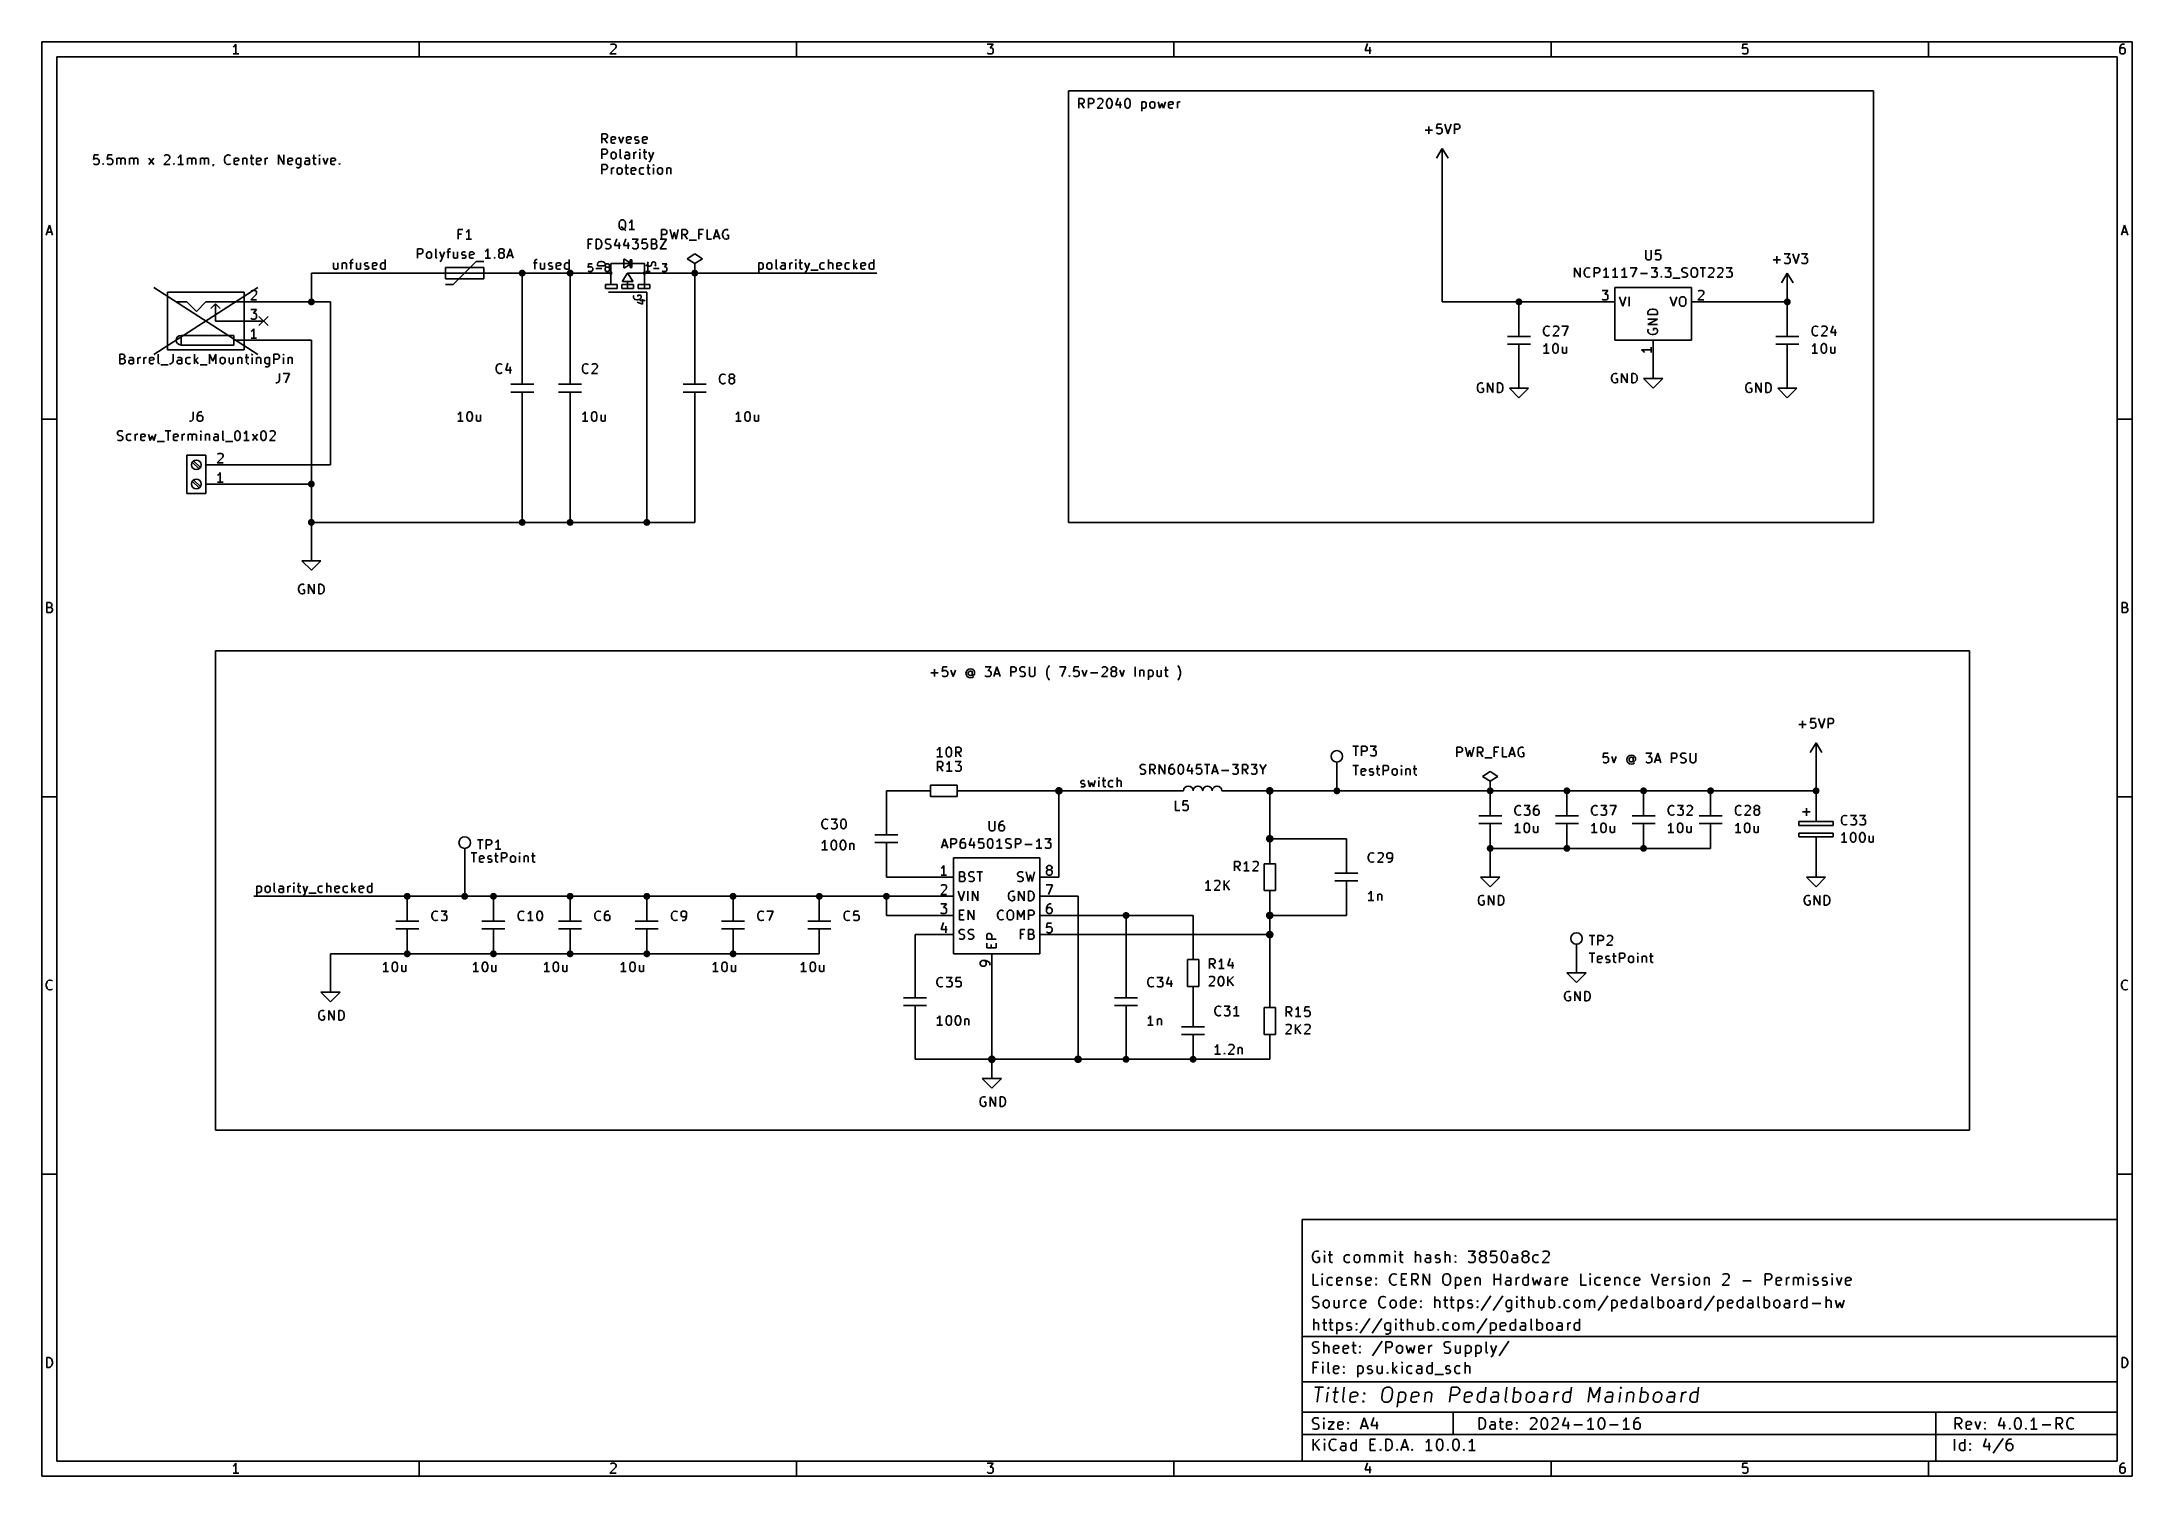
# Model space of a CAD drawing. Header units: millimetres. Extents: x 10 to 287, y -200 to -10.
import ezdxf

# ---------------------------------------------------------------- set-up
doc = ezdxf.new("R2010")
doc.units = ezdxf.units.MM
for name, color, linetype in [('BLUE', 174, 'CONTINUOUS'), ('GRAYTHREE', 253, 'CONTINUOUS'), ('GREENSIXTYFIVE', 129, 'CONTINUOUS'), ('LIGHTBLUE', 172, 'CONTINUOUS'), ('LIGHTGREEN', 92, 'CONTINUOUS'), ('LIGHTRED', 12, 'CONTINUOUS'), ('PURERED', 1, 'CONTINUOUS'), ('RED', 14, 'CONTINUOUS'), ('REDSIX', 19, 'CONTINUOUS'), ('WHITE', 250, 'CONTINUOUS')]:
    doc.layers.add(name, color=color, linetype=linetype)

msp = doc.modelspace()

# ---------------------------------------------------------------- linework, layer by layer
at = {"layer": 'BLUE', "linetype": 'CONTINUOUS'}
for p, q in [((38.7604, -46.3804), (39.9796, -47.5996)), ((39.9796, -46.3804), (38.7604, -47.5996))]:
    msp.add_line(p, q, dxfattribs=at)
at = {"layer": 'GRAYTHREE', "linetype": 'CONTINUOUS'}
for p, q in [((26.67, -50.8), (26.67, -43.18)), ((26.67, -43.18), (36.83, -43.18)), ((36.83, -43.18), (36.83, -50.8)), ((38.4024, -43.4672), (37.6767, -44.1929)), ((37.6767, -44.1929), (38.4629, -44.1929)), ((37.7372, -43.0439), (37.7976, -42.9834)), ((37.7976, -42.9834), (37.9186, -42.9229)), ((37.9186, -42.9229), (38.221, -42.9229)), ((38.221, -42.9229), (38.3419, -42.9834)), ((38.3419, -42.9834), (38.4024, -43.0439)), ((38.4024, -43.0439), (38.4629, -43.1648)), ((38.4629, -43.2858), (38.4024, -43.4672)), ((38.4629, -43.1648), (38.4629, -43.2858)), ((27.94, -44.45), (29.21, -44.45)), ((29.21, -44.45), (30.48, -45.72)), ((30.48, -45.72), (31.75, -44.45)), ((31.75, -44.45), (34.29, -44.45)), ((33.02, -44.704), (32.385, -45.339)), ((33.02, -44.704), (33.655, -45.339)), ((33.02, -46.99), (33.02, -44.704)), ((36.83, -46.99), (33.02, -46.99)), ((34.29, -44.45), (36.83, -44.45)), ((36.83, -44.45), (39.37, -44.45)), ((36.83, -46.99), (39.37, -46.99)), ((37.6767, -45.4629), (38.4629, -45.4629)), ((37.7372, -46.6725), (37.6767, -46.612)), ((37.8581, -46.7329), (37.7372, -46.6725)), ((38.221, -46.7329), (37.8581, -46.7329)), ((38.4629, -45.4629), (38.0395, -45.9467)), ((38.0395, -45.9467), (38.221, -45.9467)), ((38.221, -45.9467), (38.3419, -46.0072)), ((38.3419, -46.6725), (38.221, -46.7329)), ((38.3419, -46.0072), (38.4024, -46.0677)), ((38.4024, -46.612), (38.3419, -46.6725)), ((38.4024, -46.0677), (38.4629, -46.1886)), ((38.4629, -46.491), (38.4024, -46.612)), ((38.4629, -46.1886), (38.4629, -46.491)), ((35.433, -48.895), (28.448, -48.895)), ((28.448, -48.895), (28.448, -50.165)), ((35.433, -50.165), (35.433, -48.895)), ((36.83, -49.53), (35.56, -49.53)), ((36.83, -49.53), (39.37, -49.53)), ((37.8581, -48.3053), (37.7372, -48.3658)), ((38.4629, -49.2729), (37.7372, -49.2729)), ((37.9791, -48.1844), (37.8581, -48.3053)), ((38.1, -48.0029), (37.9791, -48.1844)), ((38.1, -49.2729), (38.1, -48.0029)), ((20.3201, -52.6491), (20.3201, -51.3791)), ((20.3201, -51.3791), (20.7435, -51.3791)), ((20.7435, -51.9839), (20.3201, -51.9839)), ((20.7435, -51.3791), (20.8644, -51.4396)), ((20.8644, -51.9234), (20.7435, -51.9839)), ((20.7435, -51.9839), (20.9249, -52.0444)), ((20.9249, -52.5887), (20.8039, -52.6491)), ((20.8644, -51.4396), (20.9249, -51.5001)), ((20.9249, -51.8629), (20.8644, -51.9234)), ((20.9249, -51.5001), (20.9854, -51.621)), ((20.9854, -51.742), (20.9249, -51.8629)), ((20.9249, -52.0444), (20.9854, -52.1048)), ((20.9854, -52.5282), (20.9249, -52.5887)), ((20.9854, -51.621), (20.9854, -51.742)), ((20.9854, -52.1048), (21.0458, -52.2258)), ((21.0458, -52.4072), (20.9854, -52.5282)), ((21.0458, -52.2258), (21.0458, -52.4072)), ((21.5297, -52.3467), (21.5901, -52.2258)), ((21.5297, -52.4677), (21.5297, -52.3467)), ((21.5901, -52.5887), (21.5297, -52.4677)), ((21.7111, -51.8025), (21.5901, -51.8629)), ((21.5901, -52.2258), (21.7111, -52.1653)), ((21.7111, -52.6491), (21.5901, -52.5887)), ((21.953, -51.8025), (21.7111, -51.8025)), ((21.7111, -52.1653), (22.0135, -52.1653)), ((22.0739, -51.8629), (21.953, -51.8025)), ((22.0135, -52.1653), (22.1344, -52.1048)), ((22.1344, -52.5887), (22.0135, -52.6491)), ((22.1344, -51.9839), (22.0739, -51.8629)), ((22.1344, -52.6491), (22.1344, -51.9839)), ((22.7391, -52.6491), (22.7391, -51.8025)), ((22.7391, -52.0444), (22.7996, -51.9234)), ((22.7996, -51.9234), (22.8601, -51.8629)), ((22.8601, -51.8629), (22.981, -51.8025)), ((22.981, -51.8025), (23.102, -51.8025)), ((23.5253, -52.6491), (23.5253, -51.8025)), ((23.5253, -52.0444), (23.5858, -51.9234)), ((23.5858, -51.9234), (23.6463, -51.8629)), ((23.6463, -51.8629), (23.7672, -51.8025)), ((23.7672, -51.8025), (23.8882, -51.8025)), ((24.2511, -51.9839), (24.3115, -51.8629)), ((24.2511, -52.4677), (24.2511, -51.9839)), ((24.8558, -52.1048), (24.2511, -52.2258)), ((24.3115, -52.5887), (24.2511, -52.4677)), ((24.3115, -51.8629), (24.4325, -51.8025)), ((24.4325, -52.6491), (24.3115, -52.5887)), ((24.4325, -51.8025), (24.6744, -51.8025)), ((24.6744, -51.8025), (24.7953, -51.8629)), ((24.7953, -52.5887), (24.6744, -52.6491)), ((24.7953, -51.8629), (24.8558, -51.9839)), ((24.8558, -51.9839), (24.8558, -52.1048)), ((25.4001, -52.4677), (25.4001, -51.3791)), ((25.4606, -52.5887), (25.4001, -52.4677)), ((25.5816, -52.6491), (25.4606, -52.5887)), ((36.83, -50.8), (26.67, -50.8)), ((27.2144, -52.5887), (27.0329, -52.6491)), ((27.3353, -52.4677), (27.2144, -52.5887)), ((27.3958, -52.2863), (27.3353, -52.4677)), ((27.3958, -51.3791), (27.3958, -52.2863)), ((27.9401, -52.3467), (28.0005, -52.2258)), ((27.9401, -52.4677), (27.9401, -52.3467)), ((28.0005, -52.5887), (27.9401, -52.4677)), ((28.1215, -51.8025), (28.0005, -51.8629)), ((28.0005, -52.2258), (28.1215, -52.1653)), ((28.1215, -52.6491), (28.0005, -52.5887)), ((28.3634, -51.8025), (28.1215, -51.8025)), ((28.1215, -52.1653), (28.4239, -52.1653)), ((28.4843, -51.8629), (28.3634, -51.8025)), ((28.4239, -52.1653), (28.5448, -52.1048)), ((28.5448, -52.5887), (28.4239, -52.6491)), ((28.448, -50.165), (35.433, -50.165)), ((28.5448, -51.9839), (28.4843, -51.8629)), ((28.5448, -52.6491), (28.5448, -51.9839)), ((29.0891, -52.0444), (29.1495, -51.9234)), ((29.0891, -52.4072), (29.0891, -52.0444)), ((29.1495, -52.5282), (29.0891, -52.4072)), ((29.1495, -51.9234), (29.21, -51.8629)), ((29.21, -52.5887), (29.1495, -52.5282)), ((29.21, -51.8629), (29.331, -51.8025)), ((29.331, -52.6491), (29.21, -52.5887)), ((29.331, -51.8025), (29.5729, -51.8025)), ((29.5729, -51.8025), (29.6938, -51.8629)), ((29.6938, -52.5887), (29.5729, -52.6491)), ((30.2381, -52.6491), (30.2381, -51.3791)), ((30.7219, -51.8025), (30.2381, -52.2863)), ((30.3591, -52.1653), (30.7219, -52.6491)), ((32.2338, -52.6491), (32.2338, -51.3791)), ((32.2338, -51.3791), (32.6572, -52.2863)), ((32.6572, -52.2863), (33.0805, -51.3791)), ((33.0805, -51.3791), (33.0805, -52.6491)), ((33.6248, -52.0444), (33.6852, -51.9234)), ((33.6248, -52.4072), (33.6248, -52.0444)), ((33.6852, -52.5282), (33.6248, -52.4072)), ((33.6852, -51.9234), (33.7457, -51.8629)), ((33.7457, -52.5887), (33.6852, -52.5282)), ((33.7457, -51.8629), (33.8667, -51.8025)), ((33.8667, -52.6491), (33.7457, -52.5887)), ((33.8667, -51.8025), (34.0481, -51.8025)), ((34.0481, -51.8025), (34.169, -51.8629)), ((34.169, -52.5887), (34.0481, -52.6491)), ((34.169, -51.8629), (34.2295, -51.9234)), ((34.2295, -52.5282), (34.169, -52.5887)), ((34.2295, -51.9234), (34.29, -52.0444)), ((34.29, -52.4072), (34.2295, -52.5282)), ((34.29, -52.0444), (34.29, -52.4072)), ((34.8342, -51.8025), (34.8342, -52.4677)), ((34.8342, -52.4677), (34.8947, -52.5887)), ((34.8947, -52.5887), (35.0157, -52.6491)), ((35.1971, -52.6491), (35.318, -52.5887)), ((35.318, -52.5887), (35.3785, -52.5282)), ((35.3785, -51.8025), (35.3785, -52.6491)), ((35.9832, -51.8025), (35.9832, -52.6491)), ((35.9832, -51.9234), (36.0437, -51.8629)), ((36.0437, -51.8629), (36.1647, -51.8025)), ((36.1647, -51.8025), (36.3461, -51.8025)), ((36.3461, -51.8025), (36.467, -51.8629)), ((36.467, -51.8629), (36.5275, -51.9839)), ((36.5275, -51.9839), (36.5275, -52.6491)), ((36.9508, -51.8025), (37.4346, -51.8025)), ((37.1322, -51.3791), (37.1322, -52.4677)), ((37.1322, -52.4677), (37.1927, -52.5887)), ((37.1927, -52.5887), (37.3137, -52.6491)), ((37.8579, -51.3791), (37.7975, -51.4396)), ((37.7975, -51.4396), (37.8579, -51.5001)), ((37.9184, -51.4396), (37.8579, -51.3791)), ((37.8579, -51.3791), (37.8579, -51.5001)), ((37.8579, -51.5001), (37.9184, -51.4396)), ((37.8579, -52.6491), (37.8579, -51.8025)), ((38.4627, -51.8025), (38.4627, -52.6491)), ((38.4627, -51.9234), (38.5232, -51.8629)), ((38.5232, -51.8629), (38.6442, -51.8025)), ((38.6442, -51.8025), (38.8256, -51.8025)), ((38.8256, -51.8025), (38.9465, -51.8629)), ((38.9465, -51.8629), (39.007, -51.9839)), ((39.007, -51.9839), (39.007, -52.6491)), ((39.5513, -52.0444), (39.6117, -51.9234)), ((39.5513, -52.4072), (39.5513, -52.0444)), ((39.6117, -52.5282), (39.5513, -52.4072)), ((39.6117, -51.9234), (39.6722, -51.8629)), ((39.6722, -52.5887), (39.6117, -52.5282)), ((39.6722, -51.8629), (39.7932, -51.8025)), ((39.7932, -52.6491), (39.6722, -52.5887)), ((39.7932, -51.8025), (40.0351, -51.8025)), ((40.0351, -51.8025), (40.156, -51.8629)), ((40.156, -52.5887), (40.0351, -52.6491)), ((40.156, -51.8025), (40.156, -52.8306)), ((40.7607, -52.6491), (40.7607, -51.3791)), ((40.7607, -51.3791), (41.2445, -51.3791)), ((41.2445, -52.0444), (40.7607, -52.0444)), ((41.2445, -51.3791), (41.3655, -51.4396)), ((41.3655, -51.9839), (41.2445, -52.0444)), ((41.3655, -51.4396), (41.426, -51.5001)), ((41.426, -51.9234), (41.3655, -51.9839)), ((41.426, -51.5001), (41.4864, -51.621)), ((41.4864, -51.8025), (41.426, -51.9234)), ((41.4864, -51.621), (41.4864, -51.8025)), ((42.0307, -51.3791), (41.9703, -51.4396)), ((41.9703, -51.4396), (42.0307, -51.5001)), ((42.0912, -51.4396), (42.0307, -51.3791)), ((42.0307, -51.3791), (42.0307, -51.5001)), ((42.0307, -51.5001), (42.0912, -51.4396)), ((42.0307, -52.6491), (42.0307, -51.8025)), ((42.6355, -51.8025), (42.6355, -52.6491)), ((42.6355, -51.9234), (42.696, -51.8629)), ((42.696, -51.8629), (42.817, -51.8025)), ((42.817, -51.8025), (42.9984, -51.8025)), ((42.9984, -51.8025), (43.1193, -51.8629)), ((43.1193, -51.8629), (43.1798, -51.9839)), ((43.1798, -51.9839), (43.1798, -52.6491)), ((20.8039, -52.6491), (20.3201, -52.6491)), ((22.0135, -52.6491), (21.7111, -52.6491)), ((24.6744, -52.6491), (24.4325, -52.6491)), ((25.763, -52.7701), (26.7306, -52.7701)), ((27.0329, -52.6491), (26.912, -52.6491)), ((28.4239, -52.6491), (28.1215, -52.6491)), ((29.5729, -52.6491), (29.331, -52.6491)), ((30.9639, -52.7701), (31.9315, -52.7701)), ((34.0481, -52.6491), (33.8667, -52.6491)), ((35.0157, -52.6491), (35.1971, -52.6491)), ((37.3137, -52.6491), (37.4346, -52.6491)), ((39.7327, -53.0725), (39.6117, -53.012)), ((39.9141, -53.0725), (39.7327, -53.0725)), ((40.0351, -52.6491), (39.7932, -52.6491)), ((40.0351, -53.012), (39.9141, -53.0725)), ((40.0955, -52.9515), (40.0351, -53.012)), ((40.156, -52.8306), (40.0955, -52.9515)), ((41.1238, -55.1891), (41.0029, -55.1891)), ((41.3053, -55.1287), (41.1238, -55.1891)), ((41.4262, -55.0077), (41.3053, -55.1287)), ((41.4867, -54.8263), (41.4262, -55.0077)), ((41.4867, -53.9191), (41.4867, -54.8263)), ((41.9705, -53.9191), (42.8171, -53.9191)), ((42.8171, -53.9191), (42.2729, -55.1891))]:
    msp.add_line(p, q, dxfattribs=at)
at = {"layer": 'GRAYTHREE'}
msp.add_arc((28.45, -49.53), 0.635, 90.180459, 269.819541, dxfattribs=at)
msp.add_arc((28.45, -49.53), 0.635, 90.180459, 269.819541, dxfattribs=at)
at = {"layer": 'GREENSIXTYFIVE', "linetype": 'CONTINUOUS'}
for p, q in [((193.312, -21.6854), (194.2797, -21.6854)), ((193.7958, -22.1692), (193.7958, -21.2016)), ((194.8844, -20.8992), (194.824, -21.504)), ((194.824, -21.504), (194.8844, -21.4435)), ((194.8844, -22.1088), (194.824, -22.0483)), ((195.4892, -20.8992), (194.8844, -20.8992)), ((194.8844, -21.4435), (195.0054, -21.383)), ((195.0054, -22.1692), (194.8844, -22.1088)), ((195.0054, -21.383), (195.3078, -21.383)), ((195.3078, -21.383), (195.4287, -21.4435)), ((195.4287, -22.1088), (195.3078, -22.1692)), ((195.4287, -21.4435), (195.4892, -21.504)), ((195.4892, -22.0483), (195.4287, -22.1088)), ((195.4892, -21.504), (195.5497, -21.6249)), ((195.5497, -21.9273), (195.4892, -22.0483)), ((195.5497, -21.6249), (195.5497, -21.9273)), ((195.9125, -20.8992), (196.3358, -22.1692)), ((196.3358, -22.1692), (196.7592, -20.8992)), ((197.1825, -22.1692), (197.1825, -20.8992)), ((197.1825, -20.8992), (197.6663, -20.8992)), ((197.6663, -21.5645), (197.1825, -21.5645)), ((197.6663, -20.8992), (197.7873, -20.9597)), ((197.7873, -21.504), (197.6663, -21.5645)), ((197.7873, -20.9597), (197.8478, -21.0202)), ((197.8478, -21.4435), (197.7873, -21.504)), ((197.8478, -21.0202), (197.9082, -21.1411)), ((197.9082, -21.3226), (197.8478, -21.4435)), ((197.9082, -21.1411), (197.9082, -21.3226)), ((195.3078, -22.1692), (195.0054, -22.1692)), ((65.1932, -36.1391), (65.1932, -34.8691)), ((65.1932, -34.8691), (65.798, -34.8691)), ((65.6166, -35.4739), (65.1932, -35.4739)), ((66.3423, -35.1715), (66.2214, -35.232)), ((66.4633, -35.0506), (66.3423, -35.1715)), ((66.5842, -34.8691), (66.4633, -35.0506)), ((66.5842, -36.1391), (66.5842, -34.8691)), ((86.4966, -34.0225), (86.557, -33.7806)), ((86.4966, -34.0225), (86.557, -33.7806)), ((86.4966, -34.4458), (86.4966, -34.0225)), ((86.4966, -34.4458), (86.4966, -34.0225)), ((86.557, -34.6877), (86.4966, -34.4458)), ((86.557, -34.6877), (86.4966, -34.4458)), ((86.557, -33.7806), (86.678, -33.6596)), ((86.557, -33.7806), (86.678, -33.6596)), ((86.678, -34.8087), (86.557, -34.6877)), ((86.678, -34.8087), (86.557, -34.6877)), ((86.678, -33.6596), (86.7989, -33.5991)), ((86.678, -33.6596), (86.7989, -33.5991)), ((86.7989, -34.8691), (86.678, -34.8087)), ((86.7989, -34.8691), (86.678, -34.8087)), ((86.8594, -34.5667), (86.7385, -34.5667)), ((86.8594, -34.5667), (86.7385, -34.5667)), ((86.7989, -33.5991), (87.0408, -33.5991)), ((86.7989, -33.5991), (87.0408, -33.5991)), ((87.0408, -34.8691), (86.7989, -34.8691)), ((87.0408, -34.8691), (86.7989, -34.8691)), ((86.9804, -34.6272), (86.8594, -34.5667)), ((86.9804, -34.6272), (86.8594, -34.5667)), ((87.1618, -34.8087), (86.9804, -34.6272)), ((87.1618, -34.8087), (86.9804, -34.6272)), ((87.0408, -33.5991), (87.1618, -33.6596)), ((87.0408, -33.5991), (87.1618, -33.6596)), ((87.1618, -34.8087), (87.0408, -34.8691)), ((87.1618, -34.8087), (87.0408, -34.8691)), ((87.1618, -33.6596), (87.2827, -33.7806)), ((87.1618, -33.6596), (87.2827, -33.7806)), ((87.2827, -34.6877), (87.1618, -34.8087)), ((87.2827, -34.6877), (87.1618, -34.8087)), ((87.2827, -34.9296), (87.1618, -34.8087)), ((87.2827, -34.9296), (87.1618, -34.8087)), ((87.2827, -33.7806), (87.3432, -34.0225)), ((87.2827, -33.7806), (87.3432, -34.0225)), ((87.3432, -34.4458), (87.2827, -34.6877)), ((87.3432, -34.4458), (87.2827, -34.6877)), ((87.4037, -34.9901), (87.2827, -34.9296)), ((87.4037, -34.9901), (87.2827, -34.9296)), ((87.3432, -34.0225), (87.3432, -34.4458)), ((87.3432, -34.0225), (87.3432, -34.4458)), ((87.948, -33.9015), (87.8271, -33.962)), ((87.948, -33.9015), (87.8271, -33.962)), ((88.5528, -34.8691), (87.8271, -34.8691)), ((88.5528, -34.8691), (87.8271, -34.8691)), ((88.069, -33.7806), (87.948, -33.9015)), ((88.069, -33.7806), (87.948, -33.9015)), ((88.1899, -33.5991), (88.069, -33.7806)), ((88.1899, -33.5991), (88.069, -33.7806)), ((88.1899, -34.8691), (88.1899, -33.5991)), ((88.1899, -34.8691), (88.1899, -33.5991)), ((92.1052, -36.1392), (92.1052, -34.8692)), ((92.1052, -34.8692), (92.589, -34.8692)), ((92.1052, -36.1392), (92.1052, -34.8692)), ((92.1052, -34.8692), (92.589, -34.8692)), ((92.589, -35.5345), (92.1052, -35.5345)), ((92.589, -35.5345), (92.1052, -35.5345)), ((92.589, -34.8692), (92.71, -34.9297)), ((92.589, -34.8692), (92.71, -34.9297)), ((92.71, -35.474), (92.589, -35.5345)), ((92.71, -35.474), (92.589, -35.5345)), ((92.71, -34.9297), (92.7705, -34.9902)), ((92.71, -34.9297), (92.7705, -34.9902)), ((92.7705, -35.4135), (92.71, -35.474)), ((92.7705, -35.4135), (92.71, -35.474)), ((92.7705, -34.9902), (92.8309, -35.1111)), ((92.7705, -34.9902), (92.8309, -35.1111)), ((92.8309, -35.2926), (92.7705, -35.4135)), ((92.8309, -35.2926), (92.7705, -35.4135)), ((92.8309, -35.1111), (92.8309, -35.2926)), ((92.8309, -35.1111), (92.8309, -35.2926)), ((93.2543, -34.8692), (93.5567, -36.1392)), ((93.2543, -34.8692), (93.5567, -36.1392)), ((93.5567, -36.1392), (93.7986, -35.2321)), ((93.5567, -36.1392), (93.7986, -35.2321)), ((93.7986, -35.2321), (94.0405, -36.1392)), ((93.7986, -35.2321), (94.0405, -36.1392)), ((94.0405, -36.1392), (94.3429, -34.8692)), ((94.0405, -36.1392), (94.3429, -34.8692)), ((94.8266, -36.1392), (94.8266, -34.8692)), ((94.8266, -34.8692), (95.3104, -34.8692)), ((94.8266, -36.1392), (94.8266, -34.8692)), ((94.8266, -34.8692), (95.3104, -34.8692)), ((95.3104, -35.5345), (94.8266, -35.5345)), ((95.3104, -35.5345), (94.8266, -35.5345)), ((95.5523, -36.1392), (95.129, -35.5345)), ((95.5523, -36.1392), (95.129, -35.5345)), ((95.3104, -34.8692), (95.4314, -34.9297)), ((95.3104, -34.8692), (95.4314, -34.9297)), ((95.4314, -35.474), (95.3104, -35.5345)), ((95.4314, -35.474), (95.3104, -35.5345)), ((95.4314, -34.9297), (95.4919, -34.9902)), ((95.4314, -34.9297), (95.4919, -34.9902)), ((95.4919, -35.4135), (95.4314, -35.474)), ((95.4919, -35.4135), (95.4314, -35.474)), ((95.4919, -34.9902), (95.5523, -35.1111)), ((95.4919, -34.9902), (95.5523, -35.1111)), ((95.5523, -35.2926), (95.4919, -35.4135)), ((95.5523, -35.2926), (95.4919, -35.4135)), ((95.5523, -35.1111), (95.5523, -35.2926)), ((95.5523, -35.1111), (95.5523, -35.2926)), ((97.0642, -36.1392), (97.0642, -34.8692)), ((97.0642, -34.8692), (97.669, -34.8692)), ((97.0642, -36.1392), (97.0642, -34.8692)), ((97.0642, -34.8692), (97.669, -34.8692)), ((97.4876, -35.474), (97.0642, -35.474)), ((97.4876, -35.474), (97.0642, -35.474)), ((98.1528, -36.1392), (98.1528, -34.8692)), ((98.1528, -36.1392), (98.1528, -34.8692)), ((98.9995, -36.1392), (99.4228, -34.8692)), ((98.9995, -36.1392), (99.4228, -34.8692)), ((99.1205, -35.7764), (99.7252, -35.7764)), ((99.1205, -35.7764), (99.7252, -35.7764)), ((99.4228, -34.8692), (99.8462, -36.1392)), ((99.4228, -34.8692), (99.8462, -36.1392)), ((100.2695, -35.1716), (100.2091, -35.4135)), ((100.2695, -35.1716), (100.2091, -35.4135)), ((100.2091, -35.4135), (100.2091, -35.5949)), ((100.2091, -35.4135), (100.2091, -35.5949)), ((100.2091, -35.5949), (100.2695, -35.8368)), ((100.2091, -35.5949), (100.2695, -35.8368)), ((100.33, -35.0507), (100.2695, -35.1716)), ((100.33, -35.0507), (100.2695, -35.1716)), ((100.2695, -35.8368), (100.33, -35.9578)), ((100.2695, -35.8368), (100.33, -35.9578)), ((100.451, -34.9297), (100.33, -35.0507)), ((100.451, -34.9297), (100.33, -35.0507)), ((100.33, -35.9578), (100.451, -36.0788)), ((100.33, -35.9578), (100.451, -36.0788)), ((100.6324, -34.8692), (100.451, -34.9297)), ((100.6324, -34.8692), (100.451, -34.9297)), ((100.8138, -34.8692), (100.6324, -34.8692)), ((100.8138, -34.8692), (100.6324, -34.8692)), ((100.9952, -35.5949), (100.7533, -35.5949)), ((100.9952, -35.5949), (100.7533, -35.5949)), ((100.9348, -34.9297), (100.8138, -34.8692)), ((100.9348, -34.9297), (100.8138, -34.8692)), ((100.9952, -36.0183), (100.9952, -35.5949)), ((100.9952, -36.0183), (100.9952, -35.5949)), ((59.7807, -38.6791), (59.7807, -37.4091)), ((59.7807, -37.4091), (60.2645, -37.4091)), ((60.2645, -38.0744), (59.7807, -38.0744)), ((60.2645, -37.4091), (60.3855, -37.4696)), ((60.3855, -38.0139), (60.2645, -38.0744)), ((60.3855, -37.4696), (60.446, -37.5301)), ((60.446, -37.9534), (60.3855, -38.0139)), ((60.446, -37.5301), (60.5064, -37.651)), ((60.5064, -37.8325), (60.446, -37.9534)), ((60.5064, -37.651), (60.5064, -37.8325)), ((60.9903, -38.0744), (61.0507, -37.9534)), ((60.9903, -38.4372), (60.9903, -38.0744)), ((61.0507, -38.5582), (60.9903, -38.4372)), ((61.0507, -37.9534), (61.1112, -37.8929)), ((61.1112, -38.6187), (61.0507, -38.5582)), ((61.1112, -37.8929), (61.2322, -37.8325)), ((61.2322, -38.6791), (61.1112, -38.6187)), ((61.2322, -37.8325), (61.4136, -37.8325)), ((61.4136, -38.6791), (61.2322, -38.6791)), ((61.4136, -37.8325), (61.5345, -37.8929)), ((61.5345, -38.6187), (61.4136, -38.6791)), ((61.5345, -37.8929), (61.595, -37.9534)), ((61.595, -38.5582), (61.5345, -38.6187)), ((61.595, -37.9534), (61.6555, -38.0744)), ((61.6555, -38.4372), (61.595, -38.5582)), ((61.6555, -38.0744), (61.6555, -38.4372)), ((62.1997, -38.4977), (62.1997, -37.4091)), ((62.2602, -38.6187), (62.1997, -38.4977)), ((62.3812, -38.6791), (62.2602, -38.6187)), ((62.744, -37.8325), (63.0464, -38.6791)), ((63.0464, -38.6791), (62.9254, -38.9815)), ((63.3487, -37.8325), (63.0464, -38.6791)), ((63.6511, -37.8325), (64.1349, -37.8325)), ((63.8325, -37.5906), (63.893, -37.4696)), ((63.8325, -38.6791), (63.8325, -37.5906)), ((63.893, -37.4696), (64.014, -37.4091)), ((64.014, -37.4091), (64.1349, -37.4091)), ((64.5582, -37.8325), (64.5582, -38.4977)), ((64.5582, -38.4977), (64.6187, -38.6187)), ((64.6187, -38.6187), (64.7397, -38.6791)), ((64.7397, -38.6791), (64.9211, -38.6791)), ((64.9211, -38.6791), (65.042, -38.6187)), ((65.042, -38.6187), (65.1025, -38.5582)), ((65.1025, -37.8325), (65.1025, -38.6791)), ((65.6468, -38.0139), (65.7072, -37.8929)), ((65.6468, -38.0744), (65.6468, -38.0139)), ((65.7072, -38.1953), (65.6468, -38.0744)), ((65.6468, -38.6187), (65.7677, -38.6791)), ((65.7072, -37.8929), (65.8282, -37.8325)), ((65.8282, -38.2558), (65.7072, -38.1953)), ((65.7677, -38.6791), (66.0096, -38.6791)), ((65.8282, -37.8325), (66.0096, -37.8325)), ((66.0096, -38.2558), (65.8282, -38.2558)), ((66.0096, -37.8325), (66.1306, -37.8929)), ((66.1306, -38.3163), (66.0096, -38.2558)), ((66.0096, -38.6791), (66.1306, -38.6187)), ((66.191, -38.4372), (66.1306, -38.3163)), ((66.1306, -38.6187), (66.191, -38.4977)), ((66.191, -38.4977), (66.191, -38.4372)), ((66.9471, -36.1391), (66.2214, -36.1391)), ((66.6749, -38.0139), (66.7353, -37.8929)), ((66.6749, -38.4977), (66.6749, -38.0139)), ((67.2796, -38.1348), (66.6749, -38.2558)), ((66.7353, -38.6187), (66.6749, -38.4977)), ((66.7353, -37.8929), (66.8563, -37.8325)), ((66.8563, -38.6791), (66.7353, -38.6187)), ((66.8563, -37.8325), (67.0982, -37.8325)), ((67.0982, -38.6791), (66.8563, -38.6791)), ((67.0982, -37.8325), (67.2191, -37.8929)), ((67.2191, -38.6187), (67.0982, -38.6791)), ((67.2191, -37.8929), (67.2796, -38.0139)), ((67.2796, -38.0139), (67.2796, -38.1348)), ((68.852, -37.7115), (68.7311, -37.772)), ((69.4568, -38.6791), (68.7311, -38.6791)), ((68.973, -37.5906), (68.852, -37.7115)), ((69.0939, -37.4091), (68.973, -37.5906)), ((69.0939, -38.6791), (69.0939, -37.4091)), ((69.9406, -38.6187), (70.001, -38.5582)), ((70.001, -38.6791), (69.9406, -38.6187)), ((70.001, -38.5582), (70.0615, -38.6187)), ((70.001, -38.5582), (70.001, -38.6791)), ((70.0615, -38.6187), (70.001, -38.6791)), ((70.5454, -37.651), (70.6058, -37.5301)), ((70.5454, -37.7115), (70.5454, -37.651)), ((70.6058, -37.8325), (70.5454, -37.7115)), ((70.6058, -38.0744), (70.5454, -38.1953)), ((70.5454, -38.1953), (70.5454, -38.4372)), ((70.5454, -38.4372), (70.6058, -38.5582)), ((70.6058, -37.5301), (70.6663, -37.4696)), ((70.6663, -37.8929), (70.6058, -37.8325)), ((70.6663, -38.0139), (70.6058, -38.0744)), ((70.6058, -38.5582), (70.6663, -38.6187)), ((70.6663, -37.4696), (70.7873, -37.4091)), ((70.7873, -37.9534), (70.6663, -37.8929)), ((70.7873, -37.9534), (70.6663, -38.0139)), ((70.6663, -38.6187), (70.7873, -38.6791)), ((70.7873, -37.4091), (71.0292, -37.4091)), ((71.0292, -37.9534), (70.7873, -37.9534)), ((70.7873, -38.6791), (71.0292, -38.6791)), ((71.0292, -37.4091), (71.1501, -37.4696)), ((71.1501, -37.8929), (71.0292, -37.9534)), ((71.1501, -38.0139), (71.0292, -37.9534)), ((71.0292, -38.6791), (71.1501, -38.6187)), ((71.1501, -37.4696), (71.2106, -37.5301)), ((71.2106, -37.8325), (71.1501, -37.8929)), ((71.2106, -38.0744), (71.1501, -38.0139)), ((71.1501, -38.6187), (71.2106, -38.5582)), ((71.2106, -37.5301), (71.2711, -37.651)), ((71.2711, -37.7115), (71.2106, -37.8325)), ((71.2711, -38.1953), (71.2106, -38.0744)), ((71.2106, -38.5582), (71.2711, -38.4372)), ((71.2711, -37.651), (71.2711, -37.7115)), ((71.2711, -38.4372), (71.2711, -38.1953)), ((71.6339, -38.6791), (72.0572, -37.4091)), ((71.7549, -38.3163), (72.3596, -38.3163)), ((72.0572, -37.4091), (72.4806, -38.6791)), ((82.3842, -37.4091), (82.3842, -36.1391)), ((82.3842, -36.1391), (82.989, -36.1391)), ((82.3842, -37.4091), (82.3842, -36.1391)), ((82.3842, -36.1391), (82.989, -36.1391)), ((82.8076, -36.7439), (82.3842, -36.7439)), ((82.8076, -36.7439), (82.3842, -36.7439)), ((83.4728, -37.4091), (83.4728, -36.1391)), ((83.4728, -36.1391), (83.7752, -36.1391)), ((83.4728, -37.4091), (83.4728, -36.1391)), ((83.4728, -36.1391), (83.7752, -36.1391)), ((83.7752, -37.4091), (83.4728, -37.4091)), ((83.7752, -37.4091), (83.4728, -37.4091)), ((83.7752, -36.1391), (83.9566, -36.1996)), ((83.7752, -36.1391), (83.9566, -36.1996)), ((83.9566, -37.3487), (83.7752, -37.4091)), ((83.9566, -37.3487), (83.7752, -37.4091)), ((83.9566, -36.1996), (84.0776, -36.3206)), ((83.9566, -36.1996), (84.0776, -36.3206)), ((84.0776, -37.2277), (83.9566, -37.3487)), ((84.0776, -37.2277), (83.9566, -37.3487)), ((84.0776, -36.3206), (84.1381, -36.4415)), ((84.0776, -36.3206), (84.1381, -36.4415)), ((84.1381, -37.1067), (84.0776, -37.2277)), ((84.1381, -37.1067), (84.0776, -37.2277)), ((84.1381, -36.4415), (84.1985, -36.6834)), ((84.1381, -36.4415), (84.1985, -36.6834)), ((84.1985, -36.8648), (84.1381, -37.1067)), ((84.1985, -36.8648), (84.1381, -37.1067)), ((84.1985, -36.6834), (84.1985, -36.8648)), ((84.1985, -36.6834), (84.1985, -36.8648)), ((84.6824, -36.381), (84.7428, -36.2601)), ((84.6824, -36.381), (84.7428, -36.2601)), ((84.6824, -36.502), (84.6824, -36.381)), ((84.6824, -36.502), (84.6824, -36.381)), ((84.7428, -36.6229), (84.6824, -36.502)), ((84.7428, -36.6229), (84.6824, -36.502)), ((84.6824, -37.3487), (84.8638, -37.4091)), ((84.6824, -37.3487), (84.8638, -37.4091)), ((84.7428, -36.2601), (84.8033, -36.1996)), ((84.7428, -36.2601), (84.8033, -36.1996)), ((84.8033, -36.6834), (84.7428, -36.6229)), ((84.8033, -36.6834), (84.7428, -36.6229)), ((84.8033, -36.1996), (84.9243, -36.1391)), ((84.8033, -36.1996), (84.9243, -36.1391)), ((84.9243, -36.7439), (84.8033, -36.6834)), ((84.9243, -36.7439), (84.8033, -36.6834)), ((84.8638, -37.4091), (85.1662, -37.4091)), ((84.8638, -37.4091), (85.1662, -37.4091)), ((84.9243, -36.1391), (85.2266, -36.1391)), ((84.9243, -36.1391), (85.2266, -36.1391)), ((85.1662, -36.8044), (84.9243, -36.7439)), ((85.1662, -36.8044), (84.9243, -36.7439)), ((85.2871, -36.8648), (85.1662, -36.8044)), ((85.2871, -36.8648), (85.1662, -36.8044)), ((85.1662, -37.4091), (85.2871, -37.3487)), ((85.1662, -37.4091), (85.2871, -37.3487)), ((85.2266, -36.1391), (85.4081, -36.1996)), ((85.2266, -36.1391), (85.4081, -36.1996)), ((85.3476, -36.9253), (85.2871, -36.8648)), ((85.3476, -36.9253), (85.2871, -36.8648)), ((85.2871, -37.3487), (85.3476, -37.2882)), ((85.2871, -37.3487), (85.3476, -37.2882)), ((85.4081, -37.0463), (85.3476, -36.9253)), ((85.4081, -37.0463), (85.3476, -36.9253)), ((85.3476, -37.2882), (85.4081, -37.1672)), ((85.3476, -37.2882), (85.4081, -37.1672)), ((85.4081, -37.1672), (85.4081, -37.0463)), ((85.4081, -37.1672), (85.4081, -37.0463)), ((86.1942, -36.0787), (85.8919, -36.9858)), ((86.1942, -36.0787), (85.8919, -36.9858)), ((85.8919, -36.9858), (86.678, -36.9858)), ((85.8919, -36.9858), (86.678, -36.9858)), ((86.4966, -36.5625), (86.4966, -37.4091)), ((86.4966, -36.5625), (86.4966, -37.4091)), ((87.4037, -36.0787), (87.1014, -36.9858)), ((87.4037, -36.0787), (87.1014, -36.9858)), ((87.1014, -36.9858), (87.8875, -36.9858)), ((87.1014, -36.9858), (87.8875, -36.9858)), ((87.7061, -36.5625), (87.7061, -37.4091)), ((87.7061, -36.5625), (87.7061, -37.4091)), ((88.2504, -36.1391), (89.0366, -36.1391)), ((88.2504, -36.1391), (89.0366, -36.1391)), ((88.3109, -37.3487), (88.2504, -37.2882)), ((88.3109, -37.3487), (88.2504, -37.2882)), ((88.4318, -37.4091), (88.3109, -37.3487)), ((88.4318, -37.4091), (88.3109, -37.3487)), ((88.7947, -37.4091), (88.4318, -37.4091)), ((88.7947, -37.4091), (88.4318, -37.4091)), ((89.0366, -36.1391), (88.6132, -36.6229)), ((89.0366, -36.1391), (88.6132, -36.6229)), ((88.6132, -36.6229), (88.7947, -36.6229)), ((88.6132, -36.6229), (88.7947, -36.6229)), ((88.7947, -36.6229), (88.9156, -36.6834)), ((88.7947, -36.6229), (88.9156, -36.6834)), ((88.9156, -37.3487), (88.7947, -37.4091)), ((88.9156, -37.3487), (88.7947, -37.4091)), ((88.9156, -36.6834), (88.9761, -36.7439)), ((88.9156, -36.6834), (88.9761, -36.7439)), ((88.9761, -37.2882), (88.9156, -37.3487)), ((88.9761, -37.2882), (88.9156, -37.3487)), ((88.9761, -36.7439), (89.0366, -36.8648)), ((88.9761, -36.7439), (89.0366, -36.8648)), ((89.0366, -37.1672), (88.9761, -37.2882)), ((89.0366, -37.1672), (88.9761, -37.2882)), ((89.0366, -36.8648), (89.0366, -37.1672)), ((89.0366, -36.8648), (89.0366, -37.1672)), ((89.5808, -36.1391), (89.5204, -36.7439)), ((89.5808, -36.1391), (89.5204, -36.7439)), ((89.5204, -36.7439), (89.5808, -36.6834)), ((89.5204, -36.7439), (89.5808, -36.6834)), ((89.5808, -37.3487), (89.5204, -37.2882)), ((89.5808, -37.3487), (89.5204, -37.2882)), ((90.1856, -36.1391), (89.5808, -36.1391)), ((90.1856, -36.1391), (89.5808, -36.1391)), ((89.5808, -36.6834), (89.7018, -36.6229)), ((89.5808, -36.6834), (89.7018, -36.6229)), ((89.7018, -37.4091), (89.5808, -37.3487)), ((89.7018, -37.4091), (89.5808, -37.3487)), ((89.7018, -36.6229), (90.0042, -36.6229)), ((89.7018, -36.6229), (90.0042, -36.6229)), ((90.0042, -37.4091), (89.7018, -37.4091)), ((90.0042, -37.4091), (89.7018, -37.4091)), ((90.0042, -36.6229), (90.1251, -36.6834)), ((90.0042, -36.6229), (90.1251, -36.6834)), ((90.1251, -37.3487), (90.0042, -37.4091)), ((90.1251, -37.3487), (90.0042, -37.4091)), ((90.1251, -36.6834), (90.1856, -36.7439)), ((90.1251, -36.6834), (90.1856, -36.7439)), ((90.1856, -37.2882), (90.1251, -37.3487)), ((90.1856, -37.2882), (90.1251, -37.3487)), ((90.1856, -36.7439), (90.2461, -36.8648)), ((90.1856, -36.7439), (90.2461, -36.8648)), ((90.2461, -37.1672), (90.1856, -37.2882)), ((90.2461, -37.1672), (90.1856, -37.2882)), ((90.2461, -36.8648), (90.2461, -37.1672)), ((90.2461, -36.8648), (90.2461, -37.1672)), ((90.7903, -37.4091), (90.7903, -36.1391)), ((90.7903, -36.1391), (91.2137, -36.1391)), ((90.7903, -37.4091), (90.7903, -36.1391)), ((90.7903, -36.1391), (91.2137, -36.1391)), ((91.2137, -36.7439), (90.7903, -36.7439)), ((91.2137, -36.7439), (90.7903, -36.7439)), ((91.2741, -37.4091), (90.7903, -37.4091)), ((91.2741, -37.4091), (90.7903, -37.4091)), ((91.2137, -36.1391), (91.3346, -36.1996)), ((91.2137, -36.1391), (91.3346, -36.1996)), ((91.3346, -36.6834), (91.2137, -36.7439)), ((91.3346, -36.6834), (91.2137, -36.7439)), ((91.2137, -36.7439), (91.3951, -36.8044)), ((91.2137, -36.7439), (91.3951, -36.8044)), ((91.3951, -37.3487), (91.2741, -37.4091)), ((91.3951, -37.3487), (91.2741, -37.4091)), ((91.3346, -36.1996), (91.3951, -36.2601)), ((91.3346, -36.1996), (91.3951, -36.2601)), ((91.3951, -36.6229), (91.3346, -36.6834)), ((91.3951, -36.6229), (91.3346, -36.6834)), ((91.3951, -36.2601), (91.4556, -36.381)), ((91.3951, -36.2601), (91.4556, -36.381)), ((91.4556, -36.502), (91.3951, -36.6229)), ((91.4556, -36.502), (91.3951, -36.6229)), ((91.3951, -36.8044), (91.4556, -36.8648)), ((91.3951, -36.8044), (91.4556, -36.8648)), ((91.4556, -37.2882), (91.3951, -37.3487)), ((91.4556, -37.2882), (91.3951, -37.3487)), ((91.4556, -36.381), (91.4556, -36.502)), ((91.4556, -36.381), (91.4556, -36.502)), ((91.4556, -36.8648), (91.516, -36.9858)), ((91.4556, -36.8648), (91.516, -36.9858)), ((91.516, -37.1672), (91.4556, -37.2882)), ((91.516, -37.1672), (91.4556, -37.2882)), ((91.516, -36.9858), (91.516, -37.1672)), ((91.516, -36.9858), (91.516, -37.1672)), ((91.9394, -36.1391), (92.786, -36.1391)), ((92.786, -36.1391), (91.9394, -37.4091)), ((91.9394, -36.1391), (92.786, -36.1391)), ((92.786, -36.1391), (91.9394, -37.4091)), ((91.9394, -37.4091), (92.786, -37.4091)), ((91.9394, -37.4091), (92.786, -37.4091)), ((95.7943, -36.2602), (96.7619, -36.2602)), ((95.7943, -36.2602), (96.7619, -36.2602)), ((98.7576, -36.1392), (98.1528, -36.1392)), ((98.7576, -36.1392), (98.1528, -36.1392)), ((100.451, -36.0788), (100.6324, -36.1392)), ((100.451, -36.0788), (100.6324, -36.1392)), ((100.6324, -36.1392), (100.7533, -36.1392)), ((100.6324, -36.1392), (100.7533, -36.1392)), ((100.7533, -36.1392), (100.9348, -36.0788)), ((100.7533, -36.1392), (100.9348, -36.0788)), ((100.9348, -36.0788), (100.9952, -36.0183)), ((100.9348, -36.0788), (100.9952, -36.0183)), ((222.5523, -37.6124), (222.5523, -38.6405)), ((222.5523, -38.6405), (222.6128, -38.7615)), ((222.6128, -38.7615), (222.6733, -38.822)), ((223.1571, -38.822), (223.2176, -38.7615)), ((223.2176, -38.7615), (223.278, -38.6405)), ((223.278, -38.6405), (223.278, -37.6124)), ((223.8828, -37.6124), (223.8224, -38.2172)), ((223.8224, -38.2172), (223.8828, -38.1567)), ((223.8828, -38.822), (223.8224, -38.7615)), ((224.4876, -37.6124), (223.8828, -37.6124)), ((223.8828, -38.1567), (224.0038, -38.0962)), ((224.0038, -38.0962), (224.3062, -38.0962)), ((224.3062, -38.0962), (224.4271, -38.1567)), ((224.4271, -38.1567), (224.4876, -38.2172)), ((224.4876, -38.7615), (224.4271, -38.822)), ((224.4876, -38.2172), (224.5481, -38.3381)), ((224.5481, -38.6405), (224.4876, -38.7615)), ((224.5481, -38.3381), (224.5481, -38.6405)), ((239.9271, -39.365), (239.9271, -38.3974)), ((240.8948, -38.095), (241.681, -38.095)), ((241.681, -38.095), (241.2576, -38.5788)), ((241.2576, -38.5788), (241.4391, -38.5788)), ((241.4391, -38.5788), (241.56, -38.6393)), ((241.56, -38.6393), (241.6205, -38.6998)), ((241.6205, -38.6998), (241.681, -38.8207)), ((242.0438, -38.095), (242.4671, -39.365)), ((242.4671, -39.365), (242.8905, -38.095)), ((243.1929, -38.095), (243.9791, -38.095)), ((243.9791, -38.095), (243.5557, -38.5788)), ((243.5557, -38.5788), (243.7372, -38.5788)), ((243.7372, -38.5788), (243.8581, -38.6393)), ((243.8581, -38.6393), (243.9186, -38.6998)), ((243.9186, -38.6998), (243.9791, -38.8207)), ((62.8649, -39.042), (62.744, -39.1025)), ((62.9254, -38.9815), (62.8649, -39.042)), ((213.1181, -41.1938), (213.1181, -39.9238)), ((213.1181, -39.9238), (213.8438, -41.1938)), ((213.8438, -41.1938), (213.8438, -39.9238)), ((214.3882, -40.4681), (214.4486, -40.2262)), ((214.3882, -40.6495), (214.3882, -40.4681)), ((214.4486, -40.8914), (214.3882, -40.6495)), ((214.4486, -40.2262), (214.5091, -40.1053)), ((214.5091, -41.0124), (214.4486, -40.8914)), ((214.5091, -40.1053), (214.6301, -39.9843)), ((214.6301, -41.1334), (214.5091, -41.0124)), ((214.6301, -39.9843), (214.8115, -39.9238)), ((214.8115, -41.1938), (214.6301, -41.1334)), ((214.8115, -39.9238), (214.9324, -39.9238)), ((214.9324, -41.1938), (214.8115, -41.1938)), ((214.9324, -39.9238), (215.1139, -39.9843)), ((215.1139, -41.1334), (214.9324, -41.1938)), ((215.1139, -39.9843), (215.1743, -40.0448)), ((215.1743, -41.0729), (215.1139, -41.1334)), ((215.7186, -41.1938), (215.7186, -39.9238)), ((215.7186, -39.9238), (216.2024, -39.9238)), ((216.2024, -40.5891), (215.7186, -40.5891)), ((216.2024, -39.9238), (216.3234, -39.9843)), ((216.3234, -40.5286), (216.2024, -40.5891)), ((216.3234, -39.9843), (216.3839, -40.0448)), ((216.3839, -40.4681), (216.3234, -40.5286)), ((216.3839, -40.0448), (216.4443, -40.1657)), ((216.4443, -40.3472), (216.3839, -40.4681)), ((216.4443, -40.1657), (216.4443, -40.3472)), ((217.0491, -40.2262), (216.9282, -40.2867)), ((217.6539, -41.1938), (216.9282, -41.1938)), ((217.1701, -40.1053), (217.0491, -40.2262)), ((217.291, -39.9238), (217.1701, -40.1053)), ((217.291, -41.1938), (217.291, -39.9238)), ((218.2586, -40.2262), (218.1377, -40.2867)), ((218.8634, -41.1938), (218.1377, -41.1938)), ((218.3796, -40.1053), (218.2586, -40.2262)), ((218.5005, -39.9238), (218.3796, -40.1053)), ((218.5005, -41.1938), (218.5005, -39.9238)), ((219.4681, -40.2262), (219.3472, -40.2867)), ((220.0729, -41.1938), (219.3472, -41.1938)), ((219.5891, -40.1053), (219.4681, -40.2262)), ((219.71, -39.9238), (219.5891, -40.1053)), ((219.71, -41.1938), (219.71, -39.9238)), ((220.4962, -39.9238), (221.3428, -39.9238)), ((221.3428, -39.9238), (220.7986, -41.1938)), ((221.8266, -40.71), (222.7943, -40.71)), ((222.6733, -38.822), (222.7942, -38.8824)), ((222.7942, -38.8824), (223.0361, -38.8824)), ((223.0361, -38.8824), (223.1571, -38.822)), ((223.2781, -39.9238), (224.0643, -39.9238)), ((223.3386, -41.1334), (223.2781, -41.0729)), ((223.4595, -41.1938), (223.3386, -41.1334)), ((223.8224, -41.1938), (223.4595, -41.1938)), ((224.0643, -39.9238), (223.6409, -40.4076)), ((223.6409, -40.4076), (223.8224, -40.4076)), ((223.8224, -40.4076), (223.9433, -40.4681)), ((223.9433, -41.1334), (223.8224, -41.1938)), ((224.0038, -38.8824), (223.8828, -38.822)), ((223.9433, -40.4681), (224.0038, -40.5286)), ((224.0038, -41.0729), (223.9433, -41.1334)), ((224.3062, -38.8824), (224.0038, -38.8824)), ((224.0038, -40.5286), (224.0643, -40.6495)), ((224.0643, -40.9519), (224.0038, -41.0729)), ((224.0643, -40.6495), (224.0643, -40.9519)), ((224.4271, -38.822), (224.3062, -38.8824)), ((224.5481, -41.1334), (224.6085, -41.0729)), ((224.6085, -41.1938), (224.5481, -41.1334)), ((224.6085, -41.0729), (224.669, -41.1334)), ((224.6085, -41.0729), (224.6085, -41.1938)), ((224.669, -41.1334), (224.6085, -41.1938)), ((225.0924, -39.9238), (225.8786, -39.9238)), ((225.1529, -41.1334), (225.0924, -41.0729)), ((225.2738, -41.1938), (225.1529, -41.1334)), ((225.6367, -41.1938), (225.2738, -41.1938)), ((225.8786, -39.9238), (225.4552, -40.4076)), ((225.4552, -40.4076), (225.6367, -40.4076)), ((225.6367, -40.4076), (225.7576, -40.4681)), ((225.7576, -41.1334), (225.6367, -41.1938)), ((225.7576, -40.4681), (225.8181, -40.5286)), ((225.8181, -41.0729), (225.7576, -41.1334)), ((225.8181, -40.5286), (225.8786, -40.6495)), ((225.8786, -40.9519), (225.8181, -41.0729)), ((225.8786, -40.6495), (225.8786, -40.9519)), ((226.1205, -41.3148), (227.0881, -41.3148)), ((227.33, -40.1657), (227.3904, -40.0448)), ((227.33, -40.2867), (227.33, -40.1657)), ((227.3904, -40.4076), (227.33, -40.2867)), ((227.33, -41.1334), (227.5114, -41.1938)), ((227.3904, -40.0448), (227.4509, -39.9843)), ((227.4509, -40.4681), (227.3904, -40.4076)), ((227.4509, -39.9843), (227.5719, -39.9238)), ((227.5719, -40.5286), (227.4509, -40.4681)), ((227.5114, -41.1938), (227.8138, -41.1938)), ((227.5719, -39.9238), (227.8742, -39.9238)), ((227.8138, -40.5891), (227.5719, -40.5286)), ((227.9347, -40.6495), (227.8138, -40.5891)), ((227.8138, -41.1938), (227.9347, -41.1334)), ((227.8742, -39.9238), (228.0557, -39.9843)), ((227.9952, -40.71), (227.9347, -40.6495)), ((227.9347, -41.1334), (227.9952, -41.0729)), ((228.0557, -40.831), (227.9952, -40.71)), ((227.9952, -41.0729), (228.0557, -40.9519)), ((228.0557, -40.9519), (228.0557, -40.831)), ((228.5395, -40.3472), (228.5999, -40.1053)), ((228.5395, -40.7705), (228.5395, -40.3472)), ((228.5999, -41.0124), (228.5395, -40.7705)), ((228.5999, -40.1053), (228.7209, -39.9843)), ((228.7209, -41.1334), (228.5999, -41.0124)), ((228.7209, -39.9843), (228.8418, -39.9238)), ((228.8418, -41.1938), (228.7209, -41.1334)), ((228.8418, -39.9238), (229.0837, -39.9238)), ((229.0837, -41.1938), (228.8418, -41.1938)), ((229.0837, -39.9238), (229.2047, -39.9843)), ((229.2047, -41.1334), (229.0837, -41.1938)), ((229.2047, -39.9843), (229.3256, -40.1053)), ((229.3256, -41.0124), (229.2047, -41.1334)), ((229.3256, -40.1053), (229.3861, -40.3472)), ((229.3861, -40.7705), (229.3256, -41.0124)), ((229.3861, -40.3472), (229.3861, -40.7705)), ((229.749, -39.9238), (230.4747, -39.9238)), ((230.1119, -41.1938), (230.1119, -39.9238)), ((231.5028, -40.4681), (230.7771, -41.1938)), ((230.7771, -41.1938), (231.5633, -41.1938)), ((230.8376, -40.0448), (230.898, -39.9843)), ((230.898, -39.9843), (231.019, -39.9238)), ((231.019, -39.9238), (231.3214, -39.9238)), ((231.3214, -39.9238), (231.4423, -39.9843)), ((231.4423, -39.9843), (231.5028, -40.0448)), ((231.5028, -40.0448), (231.5633, -40.1657)), ((231.5633, -40.2867), (231.5028, -40.4681)), ((231.5633, -40.1657), (231.5633, -40.2867)), ((232.7123, -40.4681), (231.9866, -41.1938)), ((231.9866, -41.1938), (232.7728, -41.1938)), ((232.0471, -40.0448), (232.1075, -39.9843)), ((232.1075, -39.9843), (232.2285, -39.9238)), ((232.2285, -39.9238), (232.5309, -39.9238)), ((232.5309, -39.9238), (232.6518, -39.9843)), ((232.6518, -39.9843), (232.7123, -40.0448)), ((232.7123, -40.0448), (232.7728, -40.1657)), ((232.7728, -40.2867), (232.7123, -40.4681)), ((232.7728, -40.1657), (232.7728, -40.2867)), ((233.1961, -39.9238), (233.9823, -39.9238)), ((233.2566, -41.1334), (233.1961, -41.0729)), ((233.3775, -41.1938), (233.2566, -41.1334)), ((233.7404, -41.1938), (233.3775, -41.1938)), ((233.9823, -39.9238), (233.5589, -40.4076)), ((233.5589, -40.4076), (233.7404, -40.4076)), ((233.7404, -40.4076), (233.8613, -40.4681)), ((233.8613, -41.1334), (233.7404, -41.1938)), ((233.8613, -40.4681), (233.9218, -40.5286)), ((233.9218, -41.0729), (233.8613, -41.1334)), ((233.9218, -40.5286), (233.9823, -40.6495)), ((233.9823, -40.9519), (233.9218, -41.0729)), ((233.9823, -40.6495), (233.9823, -40.9519)), ((239.4433, -38.8812), (240.411, -38.8812)), ((240.9553, -39.3046), (240.8948, -39.2441)), ((241.0762, -39.365), (240.9553, -39.3046)), ((241.4391, -39.365), (241.0762, -39.365)), ((241.56, -39.3046), (241.4391, -39.365)), ((241.6205, -39.2441), (241.56, -39.3046)), ((241.681, -39.1231), (241.6205, -39.2441)), ((241.681, -38.8207), (241.681, -39.1231)), ((243.2534, -39.3046), (243.1929, -39.2441)), ((243.3743, -39.365), (243.2534, -39.3046)), ((243.7372, -39.365), (243.3743, -39.365)), ((243.8581, -39.3046), (243.7372, -39.365)), ((243.9186, -39.2441), (243.8581, -39.3046)), ((243.9791, -39.1231), (243.9186, -39.2441)), ((243.9791, -38.8207), (243.9791, -39.1231)), ((219.0689, -43.7675), (219.4922, -45.0375)), ((219.4922, -45.0375), (219.9156, -43.7675)), ((220.3389, -45.0375), (220.3389, -43.7675)), ((225.7938, -43.7675), (226.2171, -45.0375)), ((226.2171, -45.0375), (226.6405, -43.7675)), ((227.0034, -44.1909), (227.0638, -43.949)), ((227.0034, -44.6142), (227.0034, -44.1909)), ((227.0638, -43.949), (227.1848, -43.828)), ((227.1848, -43.828), (227.3057, -43.7675)), ((227.3057, -43.7675), (227.5476, -43.7675)), ((227.5476, -43.7675), (227.6686, -43.828)), ((227.6686, -43.828), (227.7895, -43.949)), ((227.7895, -43.949), (227.85, -44.1909)), ((227.85, -44.1909), (227.85, -44.6142)), ((222.8375, -45.8167), (222.898, -45.6353)), ((222.8375, -46.1191), (222.8375, -45.8167)), ((224.1075, -46.1191), (222.8375, -46.1191)), ((222.8375, -47.4496), (224.1075, -46.7239)), ((224.1075, -46.7239), (222.8375, -46.7239)), ((222.898, -45.6353), (223.019, -45.5143)), ((223.019, -45.5143), (223.1399, -45.4538)), ((223.1399, -45.4538), (223.3818, -45.3934)), ((223.3818, -45.3934), (223.5632, -45.3934)), ((223.5632, -45.3934), (223.8051, -45.4538)), ((223.8051, -45.4538), (223.9261, -45.5143)), ((223.9261, -45.5143), (224.0471, -45.6353)), ((224.0471, -45.6353), (224.1075, -45.8167)), ((224.1075, -45.8167), (224.1075, -46.1191)), ((227.0638, -44.8561), (227.0034, -44.6142)), ((227.1848, -44.9771), (227.0638, -44.8561)), ((227.3057, -45.0375), (227.1848, -44.9771)), ((227.5476, -45.0375), (227.3057, -45.0375)), ((227.6686, -44.9771), (227.5476, -45.0375)), ((227.7895, -44.8561), (227.6686, -44.9771)), ((227.85, -44.6142), (227.7895, -44.8561)), ((209.0141, -48.2151), (209.0745, -47.9732)), ((209.0141, -48.3965), (209.0141, -48.2151)), ((209.0745, -48.6384), (209.0141, -48.3965)), ((209.0745, -47.9732), (209.135, -47.8523)), ((209.135, -48.7594), (209.0745, -48.6384)), ((209.135, -47.8523), (209.256, -47.7313)), ((209.256, -48.8804), (209.135, -48.7594)), ((209.256, -47.7313), (209.4374, -47.6708)), ((209.4374, -48.9408), (209.256, -48.8804)), ((209.4374, -47.6708), (209.5583, -47.6708)), ((209.5583, -48.9408), (209.4374, -48.9408)), ((209.5583, -47.6708), (209.7398, -47.7313)), ((209.7398, -48.8804), (209.5583, -48.9408)), ((209.7398, -47.7313), (209.8002, -47.7918)), ((209.8002, -48.8199), (209.7398, -48.8804)), ((210.9493, -48.2151), (210.2236, -48.9408)), ((210.2236, -48.9408), (211.0098, -48.9408)), ((210.2841, -47.7918), (210.3445, -47.7313)), ((210.3445, -47.7313), (210.4655, -47.6708)), ((210.4655, -47.6708), (210.7679, -47.6708)), ((210.7679, -47.6708), (210.8888, -47.7313)), ((210.8888, -47.7313), (210.9493, -47.7918)), ((210.9493, -47.7918), (211.0098, -47.9127)), ((211.0098, -48.0337), (210.9493, -48.2151)), ((211.0098, -47.9127), (211.0098, -48.0337)), ((211.4331, -47.6708), (212.2797, -47.6708)), ((212.2797, -47.6708), (211.7355, -48.9408)), ((224.1075, -47.4496), (222.8375, -47.4496)), ((222.898, -48.0543), (222.8375, -48.1753)), ((222.8375, -48.1753), (222.8375, -48.3567)), ((222.8375, -48.3567), (222.898, -48.5381)), ((222.898, -48.5381), (223.019, -48.6591)), ((223.019, -48.6591), (223.1399, -48.7196)), ((223.1399, -48.7196), (223.3818, -48.78)), ((223.3818, -48.78), (223.5632, -48.78)), ((223.9866, -47.9939), (223.5632, -47.9939)), ((223.5632, -47.9939), (223.5632, -48.2358)), ((223.5632, -48.78), (223.8051, -48.7196)), ((223.8051, -48.7196), (223.9261, -48.6591)), ((223.9261, -48.6591), (224.0471, -48.5381)), ((224.0471, -48.0543), (223.9866, -47.9939)), ((224.1075, -48.2358), (224.0471, -48.0543)), ((224.0471, -48.5381), (224.1075, -48.3567)), ((224.1075, -48.3567), (224.1075, -48.2358)), ((244.5741, -48.2151), (244.6345, -47.9732)), ((244.5741, -48.3965), (244.5741, -48.2151)), ((244.6345, -48.6384), (244.5741, -48.3965)), ((244.6345, -47.9732), (244.695, -47.8523)), ((244.695, -48.7594), (244.6345, -48.6384)), ((244.695, -47.8523), (244.816, -47.7313)), ((244.816, -48.8804), (244.695, -48.7594)), ((244.816, -47.7313), (244.9974, -47.6708)), ((244.9974, -48.9408), (244.816, -48.8804)), ((244.9974, -47.6708), (245.1183, -47.6708)), ((245.1183, -48.9408), (244.9974, -48.9408)), ((245.1183, -47.6708), (245.2998, -47.7313)), ((245.2998, -48.8804), (245.1183, -48.9408)), ((245.2998, -47.7313), (245.3602, -47.7918)), ((245.3602, -48.8199), (245.2998, -48.8804)), ((246.5093, -48.2151), (245.7836, -48.9408)), ((245.7836, -48.9408), (246.5698, -48.9408)), ((245.8441, -47.7918), (245.9045, -47.7313)), ((245.9045, -47.7313), (246.0255, -47.6708)), ((246.0255, -47.6708), (246.3279, -47.6708)), ((246.3279, -47.6708), (246.4488, -47.7313)), ((246.4488, -47.7313), (246.5093, -47.7918)), ((246.5093, -47.7918), (246.5698, -47.9127)), ((246.5698, -48.0337), (246.5093, -48.2151)), ((246.5698, -47.9127), (246.5698, -48.0337)), ((247.3559, -47.6104), (247.0536, -48.5175)), ((247.0536, -48.5175), (247.8397, -48.5175)), ((247.6583, -48.0942), (247.6583, -48.9408)), ((71.7754, -52.5888), (71.4731, -53.4959)), ((209.135, -50.2846), (209.0141, -50.3451)), ((209.7398, -51.2522), (209.0141, -51.2522)), ((209.256, -50.1637), (209.135, -50.2846)), ((209.3769, -49.9822), (209.256, -50.1637)), ((209.3769, -51.2522), (209.3769, -49.9822)), ((210.2236, -50.466), (210.284, -50.2241)), ((210.2236, -50.7684), (210.2236, -50.466)), ((210.284, -51.0103), (210.2236, -50.7684)), ((210.284, -50.2241), (210.3445, -50.1032)), ((210.3445, -51.1313), (210.284, -51.0103)), ((210.3445, -50.1032), (210.405, -50.0427)), ((210.405, -51.1918), (210.3445, -51.1313)), ((210.405, -50.0427), (210.5259, -49.9822)), ((210.5259, -51.2522), (210.405, -51.1918)), ((210.5259, -49.9822), (210.6469, -49.9822)), ((210.6469, -51.2522), (210.5259, -51.2522)), ((210.6469, -49.9822), (210.7678, -50.0427)), ((210.7678, -51.1918), (210.6469, -51.2522)), ((210.7678, -50.0427), (210.8283, -50.1032)), ((210.8283, -51.1313), (210.7678, -51.1918)), ((210.8283, -50.1032), (210.8888, -50.2241)), ((210.8888, -51.0103), (210.8283, -51.1313)), ((210.8888, -50.2241), (210.9493, -50.466)), ((210.9493, -50.7684), (210.8888, -51.0103)), ((210.9493, -50.466), (210.9493, -50.7684)), ((211.4935, -50.4056), (211.4935, -51.0708)), ((211.4935, -51.0708), (211.554, -51.1918)), ((211.554, -51.1918), (211.675, -51.2522)), ((211.675, -51.2522), (211.8564, -51.2522)), ((211.8564, -51.2522), (211.9773, -51.1918)), ((211.9773, -51.1918), (212.0378, -51.1313)), ((212.0378, -50.4056), (212.0378, -51.2522)), ((244.695, -50.2846), (244.5741, -50.3451)), ((245.2998, -51.2522), (244.5741, -51.2522)), ((244.816, -50.1637), (244.695, -50.2846)), ((244.9369, -49.9822), (244.816, -50.1637)), ((244.9369, -51.2522), (244.9369, -49.9822)), ((245.7836, -50.466), (245.844, -50.2241)), ((245.7836, -50.7684), (245.7836, -50.466)), ((245.844, -51.0103), (245.7836, -50.7684)), ((245.844, -50.2241), (245.9045, -50.1032)), ((245.9045, -51.1313), (245.844, -51.0103)), ((245.9045, -50.1032), (245.965, -50.0427)), ((245.965, -51.1918), (245.9045, -51.1313)), ((245.965, -50.0427), (246.0859, -49.9822)), ((246.0859, -51.2522), (245.965, -51.1918)), ((246.0859, -49.9822), (246.2069, -49.9822)), ((246.2069, -51.2522), (246.0859, -51.2522)), ((246.2069, -49.9822), (246.3278, -50.0427)), ((246.3278, -51.1918), (246.2069, -51.2522)), ((246.3278, -50.0427), (246.3883, -50.1032)), ((246.3883, -51.1313), (246.3278, -51.1918)), ((246.3883, -50.1032), (246.4488, -50.2241)), ((246.4488, -51.0103), (246.3883, -51.1313)), ((246.4488, -50.2241), (246.5093, -50.466)), ((246.5093, -50.7684), (246.4488, -51.0103)), ((246.5093, -50.466), (246.5093, -50.7684)), ((247.0535, -50.4056), (247.0535, -51.0708)), ((247.0535, -51.0708), (247.114, -51.1918)), ((247.114, -51.1918), (247.235, -51.2522)), ((247.235, -51.2522), (247.4164, -51.2522)), ((247.4164, -51.2522), (247.5373, -51.1918)), ((247.5373, -51.1918), (247.5978, -51.1313)), ((247.5978, -50.4056), (247.5978, -51.2522)), ((70.2031, -53.1935), (70.2635, -52.9516)), ((70.2031, -53.3749), (70.2031, -53.1935)), ((70.2635, -53.6168), (70.2031, -53.3749)), ((70.2635, -52.9516), (70.324, -52.8307)), ((70.324, -53.7378), (70.2635, -53.6168)), ((70.324, -52.8307), (70.445, -52.7097)), ((70.445, -53.8588), (70.324, -53.7378)), ((70.445, -52.7097), (70.6264, -52.6492)), ((70.6264, -53.9192), (70.445, -53.8588)), ((70.6264, -52.6492), (70.7473, -52.6492)), ((70.7473, -53.9192), (70.6264, -53.9192)), ((70.7473, -52.6492), (70.9288, -52.7097)), ((70.9288, -53.8588), (70.7473, -53.9192)), ((70.9288, -52.7097), (70.9892, -52.7702)), ((70.9892, -53.7983), (70.9288, -53.8588)), ((71.4731, -53.4959), (72.2592, -53.4959)), ((72.0778, -53.0726), (72.0778, -53.9192)), ((81.6331, -53.1935), (81.6935, -52.9516)), ((81.6331, -53.3749), (81.6331, -53.1935)), ((81.6935, -53.6168), (81.6331, -53.3749)), ((81.6935, -52.9516), (81.754, -52.8307)), ((81.754, -53.7378), (81.6935, -53.6168)), ((81.754, -52.8307), (81.875, -52.7097)), ((81.875, -53.8588), (81.754, -53.7378)), ((81.875, -52.7097), (82.0564, -52.6492)), ((82.0564, -53.9192), (81.875, -53.8588)), ((82.0564, -52.6492), (82.1773, -52.6492)), ((82.1773, -53.9192), (82.0564, -53.9192)), ((82.1773, -52.6492), (82.3588, -52.7097)), ((82.3588, -53.8588), (82.1773, -53.9192)), ((82.3588, -52.7097), (82.4192, -52.7702)), ((82.4192, -53.7983), (82.3588, -53.8588)), ((83.5683, -53.1935), (82.8426, -53.9192)), ((82.8426, -53.9192), (83.6288, -53.9192)), ((82.9031, -52.7702), (82.9635, -52.7097)), ((82.9635, -52.7097), (83.0845, -52.6492)), ((83.0845, -52.6492), (83.3869, -52.6492)), ((83.3869, -52.6492), (83.5078, -52.7097)), ((83.5078, -52.7097), (83.5683, -52.7702)), ((83.5683, -52.7702), (83.6288, -52.8911)), ((83.6288, -53.0121), (83.5683, -53.1935)), ((83.6288, -52.8911), (83.6288, -53.0121)), ((99.7941, -54.5651), (99.8545, -54.3232)), ((99.7941, -54.7465), (99.7941, -54.5651)), ((99.8545, -54.9884), (99.7941, -54.7465)), ((99.8545, -54.3232), (99.915, -54.2023)), ((99.915, -55.1094), (99.8545, -54.9884)), ((99.915, -54.2023), (100.036, -54.0813)), ((100.036, -55.2304), (99.915, -55.1094)), ((100.036, -54.0813), (100.2174, -54.0208)), ((100.2174, -55.2908), (100.036, -55.2304)), ((100.2174, -54.0208), (100.3383, -54.0208)), ((100.3383, -55.2908), (100.2174, -55.2908)), ((100.3383, -54.0208), (100.5198, -54.0813)), ((100.5198, -55.2304), (100.3383, -55.2908)), ((100.5198, -54.0813), (100.5802, -54.1418)), ((100.5802, -55.1699), (100.5198, -55.2304)), ((101.0641, -54.2627), (101.1245, -54.1418)), ((101.0641, -54.3232), (101.0641, -54.2627)), ((101.1245, -54.4442), (101.0641, -54.3232)), ((101.1245, -54.6861), (101.0641, -54.807)), ((101.0641, -54.807), (101.0641, -55.0489)), ((101.0641, -55.0489), (101.1245, -55.1699)), ((101.1245, -54.1418), (101.185, -54.0813)), ((101.185, -54.5046), (101.1245, -54.4442)), ((101.185, -54.6256), (101.1245, -54.6861)), ((101.1245, -55.1699), (101.185, -55.2304)), ((101.185, -54.0813), (101.306, -54.0208)), ((101.306, -54.5651), (101.185, -54.5046)), ((101.306, -54.5651), (101.185, -54.6256)), ((101.185, -55.2304), (101.306, -55.2908)), ((101.306, -54.0208), (101.5479, -54.0208)), ((101.5479, -54.5651), (101.306, -54.5651)), ((101.306, -55.2908), (101.5479, -55.2908)), ((101.5479, -54.0208), (101.6688, -54.0813)), ((101.6688, -54.5046), (101.5479, -54.5651)), ((101.6688, -54.6256), (101.5479, -54.5651)), ((101.5479, -55.2908), (101.6688, -55.2304)), ((101.6688, -54.0813), (101.7293, -54.1418)), ((101.7293, -54.4442), (101.6688, -54.5046)), ((101.7293, -54.6861), (101.6688, -54.6256)), ((101.6688, -55.2304), (101.7293, -55.1699)), ((101.7293, -54.1418), (101.7898, -54.2627)), ((101.7898, -54.3232), (101.7293, -54.4442)), ((101.7898, -54.807), (101.7293, -54.6861)), ((101.7293, -55.1699), (101.7898, -55.0489)), ((101.7898, -54.2627), (101.7898, -54.3232)), ((101.7898, -55.0489), (101.7898, -54.807)), ((200.3576, -55.3707), (200.2971, -55.4916)), ((200.4786, -55.2497), (200.3576, -55.3707)), ((200.66, -55.1892), (200.4786, -55.2497)), ((200.8414, -55.1892), (200.66, -55.1892)), ((200.9624, -55.2497), (200.8414, -55.1892)), ((201.5671, -56.4592), (201.5671, -55.1892)), ((201.5671, -55.1892), (202.2928, -56.4592)), ((202.2928, -56.4592), (202.2928, -55.1892)), ((202.8976, -56.4592), (202.8976, -55.1892)), ((202.8976, -55.1892), (203.2, -55.1892)), ((203.2, -55.1892), (203.3814, -55.2497)), ((203.3814, -55.2497), (203.5024, -55.3707)), ((203.5024, -55.3707), (203.5629, -55.4916)), ((218.0771, -54.2216), (218.0167, -54.4635)), ((218.0167, -54.4635), (218.0167, -54.6449)), ((218.0167, -54.6449), (218.0771, -54.8868)), ((218.1376, -54.1007), (218.0771, -54.2216)), ((218.0771, -54.8868), (218.1376, -55.0078)), ((218.2586, -53.9797), (218.1376, -54.1007)), ((218.1376, -55.0078), (218.2586, -55.1288)), ((218.44, -53.9192), (218.2586, -53.9797)), ((218.2586, -55.1288), (218.44, -55.1892)), ((218.6214, -53.9192), (218.44, -53.9192)), ((218.44, -55.1892), (218.5609, -55.1892)), ((218.8028, -54.6449), (218.5609, -54.6449)), ((218.5609, -55.1892), (218.7424, -55.1288)), ((218.7424, -53.9797), (218.6214, -53.9192)), ((218.7424, -55.1288), (218.8028, -55.0683)), ((218.8028, -55.0683), (218.8028, -54.6449)), ((219.3471, -55.1892), (219.3471, -53.9192)), ((219.3471, -53.9192), (220.0728, -55.1892)), ((220.0728, -55.1892), (220.0728, -53.9192)), ((220.6776, -55.1892), (220.6776, -53.9192)), ((220.6776, -53.9192), (220.98, -53.9192)), ((220.98, -55.1892), (220.6776, -55.1892)), ((220.98, -53.9192), (221.1614, -53.9797)), ((221.1614, -55.1288), (220.98, -55.1892)), ((221.1614, -53.9797), (221.2824, -54.1007)), ((221.2824, -55.0078), (221.1614, -55.1288)), ((221.2824, -54.1007), (221.3429, -54.2216)), ((221.3429, -54.8868), (221.2824, -55.0078)), ((221.3429, -54.2216), (221.4033, -54.4635)), ((221.4033, -54.6449), (221.3429, -54.8868)), ((221.4033, -54.4635), (221.4033, -54.6449)), ((235.9176, -55.3707), (235.8571, -55.4916)), ((236.0386, -55.2497), (235.9176, -55.3707)), ((236.22, -55.1892), (236.0386, -55.2497)), ((236.4014, -55.1892), (236.22, -55.1892)), ((236.5224, -55.2497), (236.4014, -55.1892)), ((237.1271, -56.4592), (237.1271, -55.1892)), ((237.1271, -55.1892), (237.8528, -56.4592)), ((237.8528, -56.4592), (237.8528, -55.1892)), ((238.4576, -56.4592), (238.4576, -55.1892)), ((238.4576, -55.1892), (238.76, -55.1892)), ((238.76, -55.1892), (238.9414, -55.2497)), ((238.9414, -55.2497), (239.0624, -55.3707)), ((239.0624, -55.3707), (239.1229, -55.4916)), ((200.2971, -55.4916), (200.2367, -55.7335)), ((200.2367, -55.7335), (200.2367, -55.9149)), ((200.2367, -55.9149), (200.2971, -56.1568)), ((200.2971, -56.1568), (200.3576, -56.2778)), ((200.3576, -56.2778), (200.4786, -56.3988)), ((200.4786, -56.3988), (200.66, -56.4592)), ((200.66, -56.4592), (200.7809, -56.4592)), ((201.0228, -55.9149), (200.7809, -55.9149)), ((200.7809, -56.4592), (200.9624, -56.3988)), ((200.9624, -56.3988), (201.0228, -56.3383)), ((201.0228, -56.3383), (201.0228, -55.9149)), ((203.2, -56.4592), (202.8976, -56.4592)), ((203.3814, -56.3988), (203.2, -56.4592)), ((203.5024, -56.2778), (203.3814, -56.3988)), ((203.5629, -56.1568), (203.5024, -56.2778)), ((203.5629, -55.4916), (203.6233, -55.7335)), ((203.6233, -55.9149), (203.5629, -56.1568)), ((203.6233, -55.7335), (203.6233, -55.9149)), ((235.8571, -55.4916), (235.7967, -55.7335)), ((235.7967, -55.7335), (235.7967, -55.9149)), ((235.7967, -55.9149), (235.8571, -56.1568)), ((235.8571, -56.1568), (235.9176, -56.2778)), ((235.9176, -56.2778), (236.0386, -56.3988)), ((236.0386, -56.3988), (236.22, -56.4592)), ((236.22, -56.4592), (236.3409, -56.4592)), ((236.5828, -55.9149), (236.3409, -55.9149)), ((236.3409, -56.4592), (236.5224, -56.3988)), ((236.5224, -56.3988), (236.5828, -56.3383)), ((236.5828, -56.3383), (236.5828, -55.9149)), ((238.76, -56.4592), (238.4576, -56.4592)), ((238.9414, -56.3988), (238.76, -56.4592)), ((239.0624, -56.2778), (238.9414, -56.3988)), ((239.1229, -56.1568), (239.0624, -56.2778)), ((239.1229, -55.4916), (239.1833, -55.7335)), ((239.1833, -55.9149), (239.1229, -56.1568)), ((239.1833, -55.7335), (239.1833, -55.9149)), ((29.6937, -60.2691), (29.5728, -60.2691)), ((29.8752, -60.2087), (29.6937, -60.2691)), ((29.9961, -60.0877), (29.8752, -60.2087)), ((30.0566, -59.9063), (29.9961, -60.0877)), ((30.0566, -58.9991), (30.0566, -59.9063)), ((30.6613, -59.3015), (30.6009, -59.5434)), ((30.6009, -59.5434), (30.6009, -60.0272)), ((30.6613, -59.6039), (30.6009, -59.7248)), ((30.6009, -60.0272), (30.6613, -60.1482)), ((30.7823, -59.1201), (30.6613, -59.3015)), ((30.7218, -59.5434), (30.6613, -59.6039)), ((30.6613, -60.1482), (30.7218, -60.2087)), ((30.8428, -59.4829), (30.7218, -59.5434)), ((30.7218, -60.2087), (30.8428, -60.2691)), ((30.8428, -59.0596), (30.7823, -59.1201)), ((30.9637, -58.9991), (30.8428, -59.0596)), ((31.0847, -59.4829), (30.8428, -59.4829)), ((30.8428, -60.2691), (31.0847, -60.2691)), ((31.2056, -58.9991), (30.9637, -58.9991)), ((31.2056, -59.5434), (31.0847, -59.4829)), ((31.0847, -60.2691), (31.2056, -60.2087)), ((31.2661, -59.6039), (31.2056, -59.5434)), ((31.2056, -60.2087), (31.2661, -60.1482)), ((31.3266, -59.7248), (31.2661, -59.6039)), ((31.2661, -60.1482), (31.3266, -60.0272)), ((31.3266, -60.0272), (31.3266, -59.7248)), ((65.244, -59.3016), (65.1231, -59.3621)), ((65.8488, -60.2692), (65.1231, -60.2692)), ((65.365, -59.1807), (65.244, -59.3016)), ((65.4859, -58.9992), (65.365, -59.1807)), ((65.4859, -60.2692), (65.4859, -58.9992)), ((66.3326, -59.483), (66.393, -59.2411)), ((66.3326, -59.7854), (66.3326, -59.483)), ((66.393, -60.0273), (66.3326, -59.7854)), ((66.393, -59.2411), (66.4535, -59.1202)), ((66.4535, -60.1483), (66.393, -60.0273)), ((66.4535, -59.1202), (66.514, -59.0597)), ((66.514, -60.2088), (66.4535, -60.1483)), ((66.514, -59.0597), (66.6349, -58.9992)), ((66.6349, -60.2692), (66.514, -60.2088)), ((66.6349, -58.9992), (66.7559, -58.9992)), ((66.7559, -60.2692), (66.6349, -60.2692)), ((66.7559, -58.9992), (66.8768, -59.0597)), ((66.8768, -60.2088), (66.7559, -60.2692)), ((66.8768, -59.0597), (66.9373, -59.1202)), ((66.9373, -60.1483), (66.8768, -60.2088)), ((66.9373, -59.1202), (66.9978, -59.2411)), ((66.9978, -60.0273), (66.9373, -60.1483)), ((66.9978, -59.2411), (67.0583, -59.483)), ((67.0583, -59.7854), (66.9978, -60.0273)), ((67.0583, -59.483), (67.0583, -59.7854)), ((67.6025, -59.4226), (67.6025, -60.0878)), ((67.6025, -60.0878), (67.663, -60.2088)), ((67.663, -60.2088), (67.784, -60.2692)), ((67.784, -60.2692), (67.9654, -60.2692)), ((67.9654, -60.2692), (68.0863, -60.2088)), ((68.0863, -60.2088), (68.1468, -60.1483)), ((68.1468, -59.4226), (68.1468, -60.2692)), ((81.754, -59.3016), (81.6331, -59.3621)), ((82.3588, -60.2692), (81.6331, -60.2692)), ((81.875, -59.1807), (81.754, -59.3016)), ((81.9959, -58.9992), (81.875, -59.1807)), ((81.9959, -60.2692), (81.9959, -58.9992)), ((82.8426, -59.483), (82.903, -59.2411)), ((82.8426, -59.7854), (82.8426, -59.483)), ((82.903, -60.0273), (82.8426, -59.7854)), ((82.903, -59.2411), (82.9635, -59.1202)), ((82.9635, -60.1483), (82.903, -60.0273)), ((82.9635, -59.1202), (83.024, -59.0597)), ((83.024, -60.2088), (82.9635, -60.1483)), ((83.024, -59.0597), (83.1449, -58.9992)), ((83.1449, -60.2692), (83.024, -60.2088)), ((83.1449, -58.9992), (83.2659, -58.9992)), ((83.2659, -60.2692), (83.1449, -60.2692)), ((83.2659, -58.9992), (83.3868, -59.0597)), ((83.3868, -60.2088), (83.2659, -60.2692)), ((83.3868, -59.0597), (83.4473, -59.1202)), ((83.4473, -60.1483), (83.3868, -60.2088)), ((83.4473, -59.1202), (83.5078, -59.2411)), ((83.5078, -60.0273), (83.4473, -60.1483)), ((83.5078, -59.2411), (83.5683, -59.483)), ((83.5683, -59.7854), (83.5078, -60.0273)), ((83.5683, -59.483), (83.5683, -59.7854)), ((84.1125, -59.4226), (84.1125, -60.0878)), ((84.1125, -60.0878), (84.173, -60.2088)), ((84.173, -60.2088), (84.294, -60.2692)), ((84.294, -60.2692), (84.4754, -60.2692)), ((84.4754, -60.2692), (84.5963, -60.2088)), ((84.5963, -60.2088), (84.6568, -60.1483)), ((84.6568, -59.4226), (84.6568, -60.2692)), ((102.074, -59.3016), (101.9531, -59.3621)), ((102.6788, -60.2692), (101.9531, -60.2692)), ((102.195, -59.1807), (102.074, -59.3016)), ((102.3159, -58.9992), (102.195, -59.1807)), ((102.3159, -60.2692), (102.3159, -58.9992)), ((103.1626, -59.483), (103.223, -59.2411)), ((103.1626, -59.7854), (103.1626, -59.483)), ((103.223, -60.0273), (103.1626, -59.7854)), ((103.223, -59.2411), (103.2835, -59.1202)), ((103.2835, -60.1483), (103.223, -60.0273)), ((103.2835, -59.1202), (103.344, -59.0597)), ((103.344, -60.2088), (103.2835, -60.1483)), ((103.344, -59.0597), (103.4649, -58.9992)), ((103.4649, -60.2692), (103.344, -60.2088)), ((103.4649, -58.9992), (103.5859, -58.9992)), ((103.5859, -60.2692), (103.4649, -60.2692)), ((103.5859, -58.9992), (103.7068, -59.0597)), ((103.7068, -60.2088), (103.5859, -60.2692)), ((103.7068, -59.0597), (103.7673, -59.1202)), ((103.7673, -60.1483), (103.7068, -60.2088)), ((103.7673, -59.1202), (103.8278, -59.2411)), ((103.8278, -60.0273), (103.7673, -60.1483)), ((103.8278, -59.2411), (103.8883, -59.483)), ((103.8883, -59.7854), (103.8278, -60.0273)), ((103.8883, -59.483), (103.8883, -59.7854)), ((104.4325, -59.4226), (104.4325, -60.0878)), ((104.4325, -60.0878), (104.493, -60.2088)), ((104.493, -60.2088), (104.614, -60.2692)), ((104.614, -60.2692), (104.7954, -60.2692)), ((104.7954, -60.2692), (104.9163, -60.2088)), ((104.9163, -60.2088), (104.9768, -60.1483)), ((104.9768, -59.4226), (104.9768, -60.2692)), ((20.0177, -61.781), (20.0781, -61.6601)), ((20.0177, -61.902), (20.0177, -61.781)), ((20.0781, -62.0229), (20.0177, -61.902)), ((20.0177, -62.7487), (20.1991, -62.8091)), ((20.0781, -61.6601), (20.1386, -61.5996)), ((20.1386, -62.0834), (20.0781, -62.0229)), ((20.1386, -61.5996), (20.2596, -61.5391)), ((20.2596, -62.1439), (20.1386, -62.0834)), ((20.1991, -62.8091), (20.5015, -62.8091)), ((20.2596, -61.5391), (20.5619, -61.5391)), ((20.5015, -62.2044), (20.2596, -62.1439)), ((20.6224, -62.2648), (20.5015, -62.2044)), ((20.5015, -62.8091), (20.6224, -62.7487)), ((20.5619, -61.5391), (20.7434, -61.5996)), ((20.6829, -62.3253), (20.6224, -62.2648)), ((20.6224, -62.7487), (20.6829, -62.6882)), ((20.7434, -62.4463), (20.6829, -62.3253)), ((20.6829, -62.6882), (20.7434, -62.5672)), ((20.7434, -62.5672), (20.7434, -62.4463)), ((21.2272, -62.2044), (21.2876, -62.0834)), ((21.2272, -62.5672), (21.2272, -62.2044)), ((21.2876, -62.6882), (21.2272, -62.5672)), ((21.2876, -62.0834), (21.3481, -62.0229)), ((21.3481, -62.7487), (21.2876, -62.6882)), ((21.3481, -62.0229), (21.4691, -61.9625)), ((21.4691, -62.8091), (21.3481, -62.7487)), ((21.4691, -61.9625), (21.711, -61.9625)), ((21.711, -62.8091), (21.4691, -62.8091)), ((21.711, -61.9625), (21.8319, -62.0229)), ((21.8319, -62.7487), (21.711, -62.8091)), ((22.3762, -62.8091), (22.3762, -61.9625)), ((22.3762, -62.2044), (22.4367, -62.0834)), ((22.4367, -62.0834), (22.4972, -62.0229)), ((22.4972, -62.0229), (22.6181, -61.9625)), ((22.6181, -61.9625), (22.7391, -61.9625)), ((23.102, -62.1439), (23.1624, -62.0229)), ((23.102, -62.6277), (23.102, -62.1439)), ((23.7067, -62.2648), (23.102, -62.3858)), ((23.1624, -62.7487), (23.102, -62.6277)), ((23.1624, -62.0229), (23.2834, -61.9625)), ((23.2834, -62.8091), (23.1624, -62.7487)), ((23.2834, -61.9625), (23.5253, -61.9625)), ((23.5253, -62.8091), (23.2834, -62.8091)), ((23.5253, -61.9625), (23.6462, -62.0229)), ((23.6462, -62.7487), (23.5253, -62.8091)), ((23.6462, -62.0229), (23.7067, -62.1439)), ((23.7067, -62.1439), (23.7067, -62.2648)), ((24.1301, -61.9625), (24.372, -62.8091)), ((24.372, -62.8091), (24.6139, -62.2044)), ((24.6139, -62.2044), (24.8558, -62.8091)), ((24.8558, -62.8091), (25.0977, -61.9625)), ((25.2792, -62.9301), (26.2468, -62.9301)), ((26.3677, -61.5391), (27.0934, -61.5391)), ((26.7306, -62.8091), (26.7306, -61.5391)), ((27.4563, -62.1439), (27.5167, -62.0229)), ((27.4563, -62.6277), (27.4563, -62.1439)), ((28.061, -62.2648), (27.4563, -62.3858)), ((27.5167, -62.7487), (27.4563, -62.6277)), ((27.5167, -62.0229), (27.6377, -61.9625)), ((27.6377, -62.8091), (27.5167, -62.7487)), ((27.6377, -61.9625), (27.8796, -61.9625)), ((27.8796, -62.8091), (27.6377, -62.8091)), ((27.8796, -61.9625), (28.0005, -62.0229)), ((28.0005, -62.7487), (27.8796, -62.8091)), ((28.0005, -62.0229), (28.061, -62.1439)), ((28.061, -62.1439), (28.061, -62.2648)), ((28.6053, -62.8091), (28.6053, -61.9625)), ((28.6053, -62.2044), (28.6658, -62.0834)), ((28.6658, -62.0834), (28.7263, -62.0229)), ((28.7263, -62.0229), (28.8472, -61.9625)), ((28.8472, -61.9625), (28.9682, -61.9625)), ((29.3915, -62.8091), (29.3915, -61.9625)), ((29.3915, -62.0834), (29.452, -62.0229)), ((29.452, -62.0229), (29.573, -61.9625)), ((29.573, -61.9625), (29.7544, -61.9625)), ((29.7544, -61.9625), (29.8753, -62.0229)), ((29.8753, -62.0229), (29.9358, -62.1439)), ((29.9358, -62.1439), (29.9963, -62.0229)), ((29.9358, -62.1439), (29.9358, -62.8091)), ((29.9963, -62.0229), (30.1172, -61.9625)), ((30.1172, -61.9625), (30.2987, -61.9625)), ((30.2987, -61.9625), (30.4196, -62.0229)), ((30.4196, -62.0229), (30.4801, -62.1439)), ((30.4801, -62.1439), (30.4801, -62.8091)), ((31.0848, -61.5391), (31.0244, -61.5996)), ((31.0244, -61.5996), (31.0848, -61.6601)), ((31.1453, -61.5996), (31.0848, -61.5391)), ((31.0848, -61.5391), (31.0848, -61.6601)), ((31.0848, -61.6601), (31.1453, -61.5996)), ((31.0848, -62.8091), (31.0848, -61.9625)), ((31.6896, -61.9625), (31.6896, -62.8091)), ((31.6896, -62.0834), (31.7501, -62.0229)), ((31.7501, -62.0229), (31.8711, -61.9625)), ((31.8711, -61.9625), (32.0525, -61.9625)), ((32.0525, -61.9625), (32.1734, -62.0229)), ((32.1734, -62.0229), (32.2339, -62.1439)), ((32.2339, -62.1439), (32.2339, -62.8091)), ((32.7782, -62.5067), (32.8386, -62.3858)), ((32.7782, -62.6277), (32.7782, -62.5067)), ((32.8386, -62.7487), (32.7782, -62.6277)), ((32.9596, -61.9625), (32.8386, -62.0229)), ((32.8386, -62.3858), (32.9596, -62.3253)), ((32.9596, -62.8091), (32.8386, -62.7487)), ((33.2015, -61.9625), (32.9596, -61.9625)), ((32.9596, -62.3253), (33.262, -62.3253)), ((33.262, -62.8091), (32.9596, -62.8091)), ((33.3224, -62.0229), (33.2015, -61.9625)), ((33.262, -62.3253), (33.3829, -62.2648)), ((33.3829, -62.7487), (33.262, -62.8091)), ((33.3829, -62.1439), (33.3224, -62.0229)), ((33.3829, -62.8091), (33.3829, -62.1439)), ((33.9876, -62.6277), (33.9876, -61.5391)), ((34.0481, -62.7487), (33.9876, -62.6277)), ((34.1691, -62.8091), (34.0481, -62.7487)), ((34.3505, -62.9301), (35.3181, -62.9301)), ((35.56, -62.0229), (35.6204, -61.781)), ((35.56, -62.3253), (35.56, -62.0229)), ((35.6204, -62.5672), (35.56, -62.3253)), ((35.6204, -61.781), (35.6809, -61.6601)), ((35.6809, -62.6882), (35.6204, -62.5672)), ((35.6809, -61.6601), (35.7414, -61.5996)), ((35.7414, -62.7487), (35.6809, -62.6882)), ((35.7414, -61.5996), (35.8623, -61.5391)), ((35.8623, -62.8091), (35.7414, -62.7487)), ((35.8623, -61.5391), (35.9833, -61.5391)), ((35.9833, -62.8091), (35.8623, -62.8091)), ((35.9833, -61.5391), (36.1042, -61.5996)), ((36.1042, -62.7487), (35.9833, -62.8091)), ((36.1042, -61.5996), (36.1647, -61.6601)), ((36.1647, -62.6882), (36.1042, -62.7487)), ((36.1647, -61.6601), (36.2252, -61.781)), ((36.2252, -62.5672), (36.1647, -62.6882)), ((36.2252, -61.781), (36.2857, -62.0229)), ((36.2857, -62.3253), (36.2252, -62.5672)), ((36.2857, -62.0229), (36.2857, -62.3253)), ((36.8904, -61.8415), (36.7695, -61.902)), ((37.4952, -62.8091), (36.7695, -62.8091)), ((37.0114, -61.7206), (36.8904, -61.8415)), ((37.1323, -61.5391), (37.0114, -61.7206)), ((37.1323, -62.8091), (37.1323, -61.5391)), ((37.9185, -62.8091), (38.5837, -61.9625)), ((37.9185, -61.9625), (38.5837, -62.8091)), ((39.0071, -62.0229), (39.0675, -61.781)), ((39.0071, -62.3253), (39.0071, -62.0229)), ((39.0675, -62.5672), (39.0071, -62.3253)), ((39.0675, -61.781), (39.128, -61.6601)), ((39.128, -62.6882), (39.0675, -62.5672)), ((39.128, -61.6601), (39.1885, -61.5996)), ((39.1885, -62.7487), (39.128, -62.6882)), ((39.1885, -61.5996), (39.3094, -61.5391)), ((39.3094, -62.8091), (39.1885, -62.7487)), ((39.3094, -61.5391), (39.4304, -61.5391)), ((39.4304, -62.8091), (39.3094, -62.8091)), ((39.4304, -61.5391), (39.5513, -61.5996)), ((39.5513, -62.7487), (39.4304, -62.8091)), ((39.5513, -61.5996), (39.6118, -61.6601)), ((39.6118, -62.6882), (39.5513, -62.7487)), ((39.6118, -61.6601), (39.6723, -61.781)), ((39.6723, -62.5672), (39.6118, -62.6882)), ((39.6723, -61.781), (39.7328, -62.0229)), ((39.7328, -62.3253), (39.6723, -62.5672)), ((39.7328, -62.0229), (39.7328, -62.3253)), ((40.8818, -62.0834), (40.1561, -62.8091)), ((40.1561, -62.8091), (40.9423, -62.8091)), ((40.2166, -61.6601), (40.277, -61.5996)), ((40.277, -61.5996), (40.398, -61.5391)), ((40.398, -61.5391), (40.7004, -61.5391)), ((40.7004, -61.5391), (40.8213, -61.5996)), ((40.8213, -61.5996), (40.8818, -61.6601)), ((40.8818, -61.6601), (40.9423, -61.781)), ((40.9423, -61.902), (40.8818, -62.0834)), ((40.9423, -61.781), (40.9423, -61.902)), ((44.0871, -82.1616), (44.0267, -82.4035)), ((44.0267, -82.4035), (44.0267, -82.5849)), ((44.0267, -82.5849), (44.0871, -82.8268)), ((44.1476, -82.0407), (44.0871, -82.1616)), ((44.0871, -82.8268), (44.1476, -82.9478)), ((44.2686, -81.9197), (44.1476, -82.0407)), ((44.1476, -82.9478), (44.2686, -83.0688)), ((44.45, -81.8592), (44.2686, -81.9197)), ((44.2686, -83.0688), (44.45, -83.1292)), ((44.6314, -81.8592), (44.45, -81.8592)), ((44.8128, -82.5849), (44.5709, -82.5849)), ((44.5709, -83.1292), (44.7524, -83.0688)), ((44.7524, -81.9197), (44.6314, -81.8592)), ((44.7524, -83.0688), (44.8128, -83.0083)), ((44.8128, -83.0083), (44.8128, -82.5849)), ((45.3571, -83.1292), (45.3571, -81.8592)), ((45.3571, -81.8592), (46.0828, -83.1292)), ((46.0828, -83.1292), (46.0828, -81.8592)), ((46.6876, -83.1292), (46.6876, -81.8592)), ((46.6876, -81.8592), (46.99, -81.8592)), ((46.99, -81.8592), (47.1714, -81.9197)), ((47.1714, -83.0688), (46.99, -83.1292)), ((47.1714, -81.9197), (47.2924, -82.0407)), ((47.2924, -82.9478), (47.1714, -83.0688)), ((47.2924, -82.0407), (47.3529, -82.1616)), ((47.3529, -82.8268), (47.2924, -82.9478)), ((47.3529, -82.1616), (47.4133, -82.4035)), ((47.4133, -82.5849), (47.3529, -82.8268)), ((47.4133, -82.4035), (47.4133, -82.5849)), ((44.45, -83.1292), (44.5709, -83.1292)), ((46.99, -83.1292), (46.6876, -83.1292)), ((244.4145, -99.6392), (244.3541, -100.244)), ((245.0193, -99.6392), (244.4145, -99.6392)), ((245.4426, -99.6392), (245.8659, -100.9092)), ((245.8659, -100.9092), (246.2893, -99.6392)), ((246.7126, -100.9092), (246.7126, -99.6392)), ((246.7126, -99.6392), (247.1964, -99.6392)), ((247.1964, -99.6392), (247.3174, -99.6997)), ((247.3174, -99.6997), (247.3779, -99.7602)), ((242.8421, -100.4254), (243.8098, -100.4254)), ((243.3259, -100.9092), (243.3259, -99.9416)), ((244.3541, -100.244), (244.4145, -100.1835)), ((244.4145, -100.8488), (244.3541, -100.7883)), ((244.4145, -100.1835), (244.5355, -100.123)), ((244.5355, -100.9092), (244.4145, -100.8488)), ((244.5355, -100.123), (244.8379, -100.123)), ((244.8379, -100.9092), (244.5355, -100.9092)), ((244.8379, -100.123), (244.9588, -100.1835)), ((244.9588, -100.8488), (244.8379, -100.9092)), ((244.9588, -100.1835), (245.0193, -100.244)), ((245.0193, -100.7883), (244.9588, -100.8488)), ((245.0193, -100.244), (245.0798, -100.3649)), ((245.0798, -100.6673), (245.0193, -100.7883)), ((245.0798, -100.3649), (245.0798, -100.6673)), ((247.1964, -100.3045), (246.7126, -100.3045)), ((247.3174, -100.244), (247.1964, -100.3045)), ((247.3779, -100.1835), (247.3174, -100.244)), ((247.3779, -99.7602), (247.4383, -99.8811)), ((247.4383, -100.0626), (247.3779, -100.1835)), ((247.4383, -99.8811), (247.4383, -100.0626)), ((128.744, -103.7516), (128.6231, -103.8121)), ((129.3488, -104.7192), (128.6231, -104.7192)), ((128.865, -103.6307), (128.744, -103.7516)), ((128.9859, -103.4492), (128.865, -103.6307)), ((128.9859, -104.7192), (128.9859, -103.4492)), ((129.8326, -103.933), (129.893, -103.6911)), ((129.8326, -104.2354), (129.8326, -103.933)), ((129.893, -104.4773), (129.8326, -104.2354)), ((129.893, -103.6911), (129.9535, -103.5702)), ((129.9535, -104.5983), (129.893, -104.4773)), ((129.9535, -103.5702), (130.014, -103.5097)), ((130.014, -104.6588), (129.9535, -104.5983)), ((130.014, -103.5097), (130.1349, -103.4492)), ((130.1349, -104.7192), (130.014, -104.6588)), ((130.1349, -103.4492), (130.2559, -103.4492)), ((130.2559, -104.7192), (130.1349, -104.7192)), ((130.2559, -103.4492), (130.3768, -103.5097)), ((130.3768, -104.6588), (130.2559, -104.7192)), ((130.3768, -103.5097), (130.4373, -103.5702)), ((130.4373, -104.5983), (130.3768, -104.6588)), ((130.4373, -103.5702), (130.4978, -103.6911)), ((130.4978, -104.4773), (130.4373, -104.5983)), ((130.4978, -103.6911), (130.5583, -103.933)), ((130.5583, -104.2354), (130.4978, -104.4773)), ((130.5583, -103.933), (130.5583, -104.2354)), ((131.1025, -104.7192), (131.1025, -103.4492)), ((131.1025, -103.4492), (131.5863, -103.4492)), ((131.5863, -104.1145), (131.1025, -104.1145)), ((131.8282, -104.7192), (131.4049, -104.1145)), ((131.5863, -103.4492), (131.7073, -103.5097)), ((131.7073, -104.054), (131.5863, -104.1145)), ((131.7073, -103.5097), (131.7678, -103.5702)), ((131.7678, -103.9935), (131.7073, -104.054)), ((131.7678, -103.5702), (131.8282, -103.6911)), ((131.8282, -103.8726), (131.7678, -103.9935)), ((131.8282, -103.6911), (131.8282, -103.8726)), ((183.7471, -103.3222), (184.4728, -103.3222)), ((184.11, -104.5922), (184.11, -103.3222)), ((184.8961, -104.5922), (184.8961, -103.3222)), ((184.8961, -103.3222), (185.3799, -103.3222)), ((185.3799, -103.9875), (184.8961, -103.9875)), ((185.3799, -103.3222), (185.5009, -103.3827)), ((185.5009, -103.927), (185.3799, -103.9875)), ((185.5009, -103.3827), (185.5614, -103.4432)), ((185.5614, -103.8665), (185.5009, -103.927)), ((185.5614, -103.4432), (185.6218, -103.5641)), ((185.6218, -103.7456), (185.5614, -103.8665)), ((185.6218, -103.5641), (185.6218, -103.7456)), ((186.0452, -103.3222), (186.8314, -103.3222)), ((186.1057, -104.5318), (186.0452, -104.4713)), ((186.2266, -104.5922), (186.1057, -104.5318)), ((186.5895, -104.5922), (186.2266, -104.5922)), ((186.8314, -103.3222), (186.408, -103.806)), ((186.408, -103.806), (186.5895, -103.806)), ((186.5895, -103.806), (186.7104, -103.8665)), ((186.7104, -104.5318), (186.5895, -104.5922)), ((186.7104, -103.8665), (186.7709, -103.927)), ((186.7709, -104.4713), (186.7104, -104.5318)), ((186.7709, -103.927), (186.8314, -104.0479)), ((186.8314, -104.3503), (186.7709, -104.4713)), ((186.8314, -104.0479), (186.8314, -104.3503)), ((197.5152, -104.7192), (197.5152, -103.4492)), ((197.5152, -103.4492), (197.999, -103.4492)), ((197.999, -104.1145), (197.5152, -104.1145)), ((197.999, -103.4492), (198.12, -103.5097)), ((198.12, -104.054), (197.999, -104.1145)), ((198.12, -103.5097), (198.1805, -103.5702)), ((198.1805, -103.9935), (198.12, -104.054)), ((198.1805, -103.5702), (198.2409, -103.6911)), ((198.2409, -103.8726), (198.1805, -103.9935)), ((198.2409, -103.6911), (198.2409, -103.8726)), ((198.6643, -103.4492), (198.9667, -104.7192)), ((198.9667, -104.7192), (199.2086, -103.8121)), ((199.2086, -103.8121), (199.4505, -104.7192)), ((199.4505, -104.7192), (199.7529, -103.4492)), ((200.2366, -104.7192), (200.2366, -103.4492)), ((200.2366, -103.4492), (200.7204, -103.4492)), ((200.7204, -104.1145), (200.2366, -104.1145)), ((200.9623, -104.7192), (200.539, -104.1145)), ((200.7204, -103.4492), (200.8414, -103.5097)), ((200.8414, -104.054), (200.7204, -104.1145)), ((200.8414, -103.5097), (200.9019, -103.5702)), ((200.9019, -103.9935), (200.8414, -104.054)), ((200.9019, -103.5702), (200.9623, -103.6911)), ((200.9623, -103.8726), (200.9019, -103.9935)), ((200.9623, -103.6911), (200.9623, -103.8726)), ((201.2043, -104.8402), (202.1719, -104.8402)), ((202.4742, -104.7192), (202.4742, -103.4492)), ((202.4742, -103.4492), (203.079, -103.4492)), ((202.8976, -104.054), (202.4742, -104.054)), ((203.5628, -104.7192), (203.5628, -103.4492)), ((204.1676, -104.7192), (203.5628, -104.7192)), ((204.4095, -104.7192), (204.8328, -103.4492)), ((204.5305, -104.3564), (205.1352, -104.3564)), ((204.8328, -103.4492), (205.2562, -104.7192)), ((205.6795, -103.7516), (205.6191, -103.9935)), ((205.6191, -103.9935), (205.6191, -104.1749)), ((205.6191, -104.1749), (205.6795, -104.4168)), ((205.74, -103.6307), (205.6795, -103.7516)), ((205.6795, -104.4168), (205.74, -104.5378)), ((205.861, -103.5097), (205.74, -103.6307)), ((205.74, -104.5378), (205.861, -104.6588)), ((206.0424, -103.4492), (205.861, -103.5097)), ((205.861, -104.6588), (206.0424, -104.7192)), ((206.2238, -103.4492), (206.0424, -103.4492)), ((206.0424, -104.7192), (206.1633, -104.7192)), ((206.4052, -104.1749), (206.1633, -104.1749)), ((206.1633, -104.7192), (206.3448, -104.6588)), ((206.3448, -103.5097), (206.2238, -103.4492)), ((206.3448, -104.6588), (206.4052, -104.5983)), ((206.4052, -104.5983), (206.4052, -104.1749)), ((128.6835, -106.6242), (128.6835, -105.3542)), ((128.6835, -105.3542), (129.1673, -105.3542)), ((129.1673, -106.0195), (128.6835, -106.0195)), ((129.4092, -106.6242), (128.9859, -106.0195)), ((129.1673, -105.3542), (129.2883, -105.4147)), ((129.2883, -105.959), (129.1673, -106.0195)), ((129.2883, -105.4147), (129.3488, -105.4752)), ((129.3488, -105.8985), (129.2883, -105.959)), ((129.3488, -105.4752), (129.4092, -105.5961)), ((129.4092, -105.7776), (129.3488, -105.8985)), ((129.4092, -105.5961), (129.4092, -105.7776)), ((130.014, -105.6566), (129.8931, -105.7171)), ((130.6188, -106.6242), (129.8931, -106.6242)), ((130.135, -105.5357), (130.014, -105.6566)), ((130.2559, -105.3542), (130.135, -105.5357)), ((130.2559, -106.6242), (130.2559, -105.3542)), ((131.0421, -105.3542), (131.8283, -105.3542)), ((131.1026, -106.5638), (131.0421, -106.5033)), ((131.2235, -106.6242), (131.1026, -106.5638)), ((131.5864, -106.6242), (131.2235, -106.6242)), ((131.8283, -105.3542), (131.4049, -105.838)), ((131.4049, -105.838), (131.5864, -105.838)), ((131.5864, -105.838), (131.7073, -105.8985)), ((131.7073, -106.5638), (131.5864, -106.6242)), ((131.7073, -105.8985), (131.7678, -105.959)), ((131.7678, -106.5033), (131.7073, -106.5638)), ((131.7678, -105.959), (131.8283, -106.0799)), ((131.8283, -106.3823), (131.7678, -106.5033)), ((131.8283, -106.0799), (131.8283, -106.3823)), ((155.5448, -105.977), (155.6052, -105.8561)), ((155.5448, -106.098), (155.5448, -105.977)), ((155.6052, -106.2189), (155.5448, -106.098)), ((155.5448, -106.9447), (155.7262, -107.0051)), ((155.6052, -105.8561), (155.6657, -105.7956)), ((155.6657, -106.2794), (155.6052, -106.2189)), ((155.6657, -105.7956), (155.7867, -105.7351)), ((155.7867, -106.3399), (155.6657, -106.2794)), ((155.7262, -107.0051), (156.0286, -107.0051)), ((155.7867, -105.7351), (156.089, -105.7351)), ((156.0286, -106.4004), (155.7867, -106.3399)), ((156.1495, -106.4608), (156.0286, -106.4004)), ((156.0286, -107.0051), (156.1495, -106.9447)), ((156.089, -105.7351), (156.2705, -105.7956)), ((156.21, -106.5213), (156.1495, -106.4608)), ((156.1495, -106.9447), (156.21, -106.8842)), ((156.2705, -106.6423), (156.21, -106.5213)), ((156.21, -106.8842), (156.2705, -106.7632)), ((156.2705, -106.7632), (156.2705, -106.6423)), ((156.8147, -107.0051), (156.8147, -105.7351)), ((156.8147, -105.7351), (157.2985, -105.7351)), ((157.2985, -106.4004), (156.8147, -106.4004)), ((157.5404, -107.0051), (157.1171, -106.4004)), ((157.2985, -105.7351), (157.4195, -105.7956)), ((157.4195, -106.3399), (157.2985, -106.4004)), ((157.4195, -105.7956), (157.48, -105.8561)), ((157.48, -106.2794), (157.4195, -106.3399)), ((157.48, -105.8561), (157.5404, -105.977)), ((157.5404, -106.1585), (157.48, -106.2794)), ((157.5404, -105.977), (157.5404, -106.1585)), ((158.0847, -107.0051), (158.0847, -105.7351)), ((158.0847, -105.7351), (158.8104, -107.0051)), ((158.8104, -107.0051), (158.8104, -105.7351)), ((159.4152, -106.0375), (159.3548, -106.2794)), ((159.3548, -106.2794), (159.3548, -106.7632)), ((159.4152, -106.3399), (159.3548, -106.4608)), ((159.3548, -106.7632), (159.4152, -106.8842)), ((159.5362, -105.8561), (159.4152, -106.0375)), ((159.4757, -106.2794), (159.4152, -106.3399)), ((159.4152, -106.8842), (159.4757, -106.9447)), ((159.5967, -106.2189), (159.4757, -106.2794)), ((159.4757, -106.9447), (159.5967, -107.0051)), ((159.5967, -105.7956), (159.5362, -105.8561)), ((159.7176, -105.7351), (159.5967, -105.7956)), ((159.8386, -106.2189), (159.5967, -106.2189)), ((159.5967, -107.0051), (159.8386, -107.0051)), ((159.9595, -105.7351), (159.7176, -105.7351)), ((159.9595, -106.2794), (159.8386, -106.2189)), ((159.8386, -107.0051), (159.9595, -106.9447)), ((160.02, -106.3399), (159.9595, -106.2794)), ((159.9595, -106.9447), (160.02, -106.8842)), ((160.0805, -106.4608), (160.02, -106.3399)), ((160.02, -106.8842), (160.0805, -106.7632)), ((160.0805, -106.7632), (160.0805, -106.4608)), ((160.5643, -106.2189), (160.6247, -105.977)), ((160.5643, -106.5213), (160.5643, -106.2189)), ((160.6247, -106.7632), (160.5643, -106.5213)), ((160.6247, -105.977), (160.6852, -105.8561)), ((160.6852, -106.8842), (160.6247, -106.7632)), ((160.6852, -105.8561), (160.7457, -105.7956)), ((160.7457, -106.9447), (160.6852, -106.8842)), ((160.7457, -105.7956), (160.8666, -105.7351)), ((160.8666, -107.0051), (160.7457, -106.9447)), ((160.8666, -105.7351), (160.9876, -105.7351)), ((160.9876, -107.0051), (160.8666, -107.0051)), ((160.9876, -105.7351), (161.1085, -105.7956)), ((161.1085, -106.9447), (160.9876, -107.0051)), ((161.1085, -105.7956), (161.169, -105.8561)), ((161.169, -106.8842), (161.1085, -106.9447)), ((161.169, -105.8561), (161.2295, -105.977)), ((161.2295, -106.7632), (161.169, -106.8842)), ((161.2295, -105.977), (161.29, -106.2189)), ((161.29, -106.5213), (161.2295, -106.7632)), ((161.29, -106.2189), (161.29, -106.5213)), ((162.0761, -105.6747), (161.7738, -106.5818)), ((161.7738, -106.5818), (162.5599, -106.5818)), ((162.3785, -106.1585), (162.3785, -107.0051)), ((163.0437, -105.7351), (162.9833, -106.3399)), ((162.9833, -106.3399), (163.0437, -106.2794)), ((163.0437, -106.9447), (162.9833, -106.8842)), ((163.6485, -105.7351), (163.0437, -105.7351)), ((163.0437, -106.2794), (163.1647, -106.2189)), ((163.1647, -107.0051), (163.0437, -106.9447)), ((163.1647, -106.2189), (163.4671, -106.2189)), ((163.4671, -107.0051), (163.1647, -107.0051)), ((163.4671, -106.2189), (163.588, -106.2794)), ((163.588, -106.9447), (163.4671, -107.0051)), ((163.588, -106.2794), (163.6485, -106.3399)), ((163.6485, -106.8842), (163.588, -106.9447)), ((163.6485, -106.3399), (163.709, -106.4608)), ((163.709, -106.7632), (163.6485, -106.8842)), ((163.709, -106.4608), (163.709, -106.7632)), ((164.0718, -105.7351), (164.7975, -105.7351)), ((164.4347, -107.0051), (164.4347, -105.7351)), ((165.0394, -107.0051), (165.4627, -105.7351)), ((165.1604, -106.6423), (165.7651, -106.6423)), ((165.4627, -105.7351), (165.8861, -107.0051)), ((166.3094, -106.5213), (167.2771, -106.5213)), ((167.7609, -105.7351), (168.5471, -105.7351)), ((167.8214, -106.9447), (167.7609, -106.8842)), ((167.9423, -107.0051), (167.8214, -106.9447)), ((168.3052, -107.0051), (167.9423, -107.0051)), ((168.5471, -105.7351), (168.1237, -106.2189)), ((168.1237, -106.2189), (168.3052, -106.2189)), ((168.3052, -106.2189), (168.4261, -106.2794)), ((168.4261, -106.9447), (168.3052, -107.0051)), ((168.4261, -106.2794), (168.4866, -106.3399)), ((168.4866, -106.8842), (168.4261, -106.9447)), ((168.4866, -106.3399), (168.5471, -106.4608)), ((168.5471, -106.7632), (168.4866, -106.8842)), ((168.5471, -106.4608), (168.5471, -106.7632)), ((169.0913, -107.0051), (169.0913, -105.7351)), ((169.0913, -105.7351), (169.5751, -105.7351)), ((169.5751, -106.4004), (169.0913, -106.4004)), ((169.817, -107.0051), (169.3937, -106.4004)), ((169.5751, -105.7351), (169.6961, -105.7956)), ((169.6961, -106.3399), (169.5751, -106.4004)), ((169.6961, -105.7956), (169.7566, -105.8561)), ((169.7566, -106.2794), (169.6961, -106.3399)), ((169.7566, -105.8561), (169.817, -105.977)), ((169.817, -106.1585), (169.7566, -106.2794)), ((169.817, -105.977), (169.817, -106.1585)), ((170.2404, -105.7351), (171.0266, -105.7351)), ((170.3009, -106.9447), (170.2404, -106.8842)), ((170.4218, -107.0051), (170.3009, -106.9447)), ((170.7847, -107.0051), (170.4218, -107.0051)), ((171.0266, -105.7351), (170.6032, -106.2189)), ((170.6032, -106.2189), (170.7847, -106.2189)), ((170.7847, -106.2189), (170.9056, -106.2794)), ((170.9056, -106.9447), (170.7847, -107.0051)), ((170.9056, -106.2794), (170.9661, -106.3399)), ((170.9661, -106.8842), (170.9056, -106.9447)), ((170.9661, -106.3399), (171.0266, -106.4608)), ((171.0266, -106.7632), (170.9661, -106.8842)), ((171.0266, -106.4608), (171.0266, -106.7632)), ((171.3894, -105.7351), (171.8127, -106.4004)), ((171.8127, -106.4004), (172.2361, -105.7351)), ((171.8127, -106.4004), (171.8127, -107.0051)), ((183.7471, -105.8622), (184.4728, -105.8622)), ((184.11, -107.1322), (184.11, -105.8622)), ((184.8357, -106.467), (184.8961, -106.346)), ((184.8357, -106.9508), (184.8357, -106.467)), ((185.4404, -106.5879), (184.8357, -106.7089)), ((184.8961, -107.0718), (184.8357, -106.9508)), ((184.8961, -106.346), (185.0171, -106.2856)), ((185.0171, -107.1322), (184.8961, -107.0718)), ((185.0171, -106.2856), (185.259, -106.2856)), ((185.259, -107.1322), (185.0171, -107.1322)), ((185.259, -106.2856), (185.3799, -106.346)), ((185.3799, -107.0718), (185.259, -107.1322)), ((185.3799, -106.346), (185.4404, -106.467)), ((185.4404, -106.467), (185.4404, -106.5879)), ((185.9243, -106.467), (185.9847, -106.346)), ((185.9243, -106.5275), (185.9243, -106.467)), ((185.9847, -106.6484), (185.9243, -106.5275)), ((185.9243, -107.0718), (186.0452, -107.1322)), ((185.9847, -106.346), (186.1057, -106.2856)), ((186.1057, -106.7089), (185.9847, -106.6484)), ((186.0452, -107.1322), (186.2871, -107.1322)), ((186.1057, -106.2856), (186.2871, -106.2856)), ((186.2871, -106.7089), (186.1057, -106.7089)), ((186.2871, -106.2856), (186.4081, -106.346)), ((186.4081, -106.7694), (186.2871, -106.7089)), ((186.2871, -107.1322), (186.4081, -107.0718)), ((186.4685, -106.8903), (186.4081, -106.7694)), ((186.4081, -107.0718), (186.4685, -106.9508)), ((186.4685, -106.9508), (186.4685, -106.8903)), ((186.8314, -106.2856), (187.3152, -106.2856)), ((187.0128, -105.8622), (187.0128, -106.9508)), ((187.0128, -106.9508), (187.0733, -107.0718)), ((187.0733, -107.0718), (187.1943, -107.1322)), ((187.1943, -107.1322), (187.3152, -107.1322)), ((187.7385, -107.1322), (187.7385, -105.8622)), ((187.7385, -105.8622), (188.2223, -105.8622)), ((188.2223, -106.5275), (187.7385, -106.5275)), ((188.2223, -105.8622), (188.3433, -105.9227)), ((188.3433, -106.467), (188.2223, -106.5275)), ((188.3433, -105.9227), (188.4038, -105.9832)), ((188.4038, -106.4065), (188.3433, -106.467)), ((188.4038, -105.9832), (188.4642, -106.1041)), ((188.4642, -106.2856), (188.4038, -106.4065)), ((188.4642, -106.1041), (188.4642, -106.2856)), ((188.9481, -106.5275), (189.0085, -106.4065)), ((188.9481, -106.8903), (188.9481, -106.5275)), ((189.0085, -107.0113), (188.9481, -106.8903)), ((189.0085, -106.4065), (189.069, -106.346)), ((189.069, -107.0718), (189.0085, -107.0113)), ((189.069, -106.346), (189.19, -106.2856)), ((189.19, -107.1322), (189.069, -107.0718)), ((189.19, -106.2856), (189.3714, -106.2856)), ((189.3714, -107.1322), (189.19, -107.1322)), ((189.3714, -106.2856), (189.4923, -106.346)), ((189.4923, -107.0718), (189.3714, -107.1322)), ((189.4923, -106.346), (189.5528, -106.4065)), ((189.5528, -107.0113), (189.4923, -107.0718)), ((189.5528, -106.4065), (189.6133, -106.5275)), ((189.6133, -106.8903), (189.5528, -107.0113)), ((189.6133, -106.5275), (189.6133, -106.8903)), ((190.1575, -105.8622), (190.0971, -105.9227)), ((190.0971, -105.9227), (190.1575, -105.9832)), ((190.218, -105.9227), (190.1575, -105.8622)), ((190.1575, -105.8622), (190.1575, -105.9832)), ((190.1575, -105.9832), (190.218, -105.9227)), ((190.1575, -107.1322), (190.1575, -106.2856)), ((190.7623, -106.2856), (190.7623, -107.1322)), ((190.7623, -106.4065), (190.8228, -106.346)), ((190.8228, -106.346), (190.9438, -106.2856)), ((190.9438, -106.2856), (191.1252, -106.2856)), ((191.1252, -106.2856), (191.2461, -106.346)), ((191.2461, -106.346), (191.3066, -106.467)), ((191.3066, -106.467), (191.3066, -107.1322)), ((191.7299, -106.2856), (192.2137, -106.2856)), ((191.9113, -105.8622), (191.9113, -106.9508)), ((191.9113, -106.9508), (191.9718, -107.0718)), ((191.9718, -107.0718), (192.0928, -107.1322)), ((192.0928, -107.1322), (192.2137, -107.1322)), ((160.2195, -111.8311), (160.2195, -110.5611)), ((161.2476, -110.5611), (161.1872, -111.1659)), ((161.8524, -110.5611), (161.2476, -110.5611)), ((113.3831, -113.5185), (113.4435, -113.2766)), ((113.3831, -113.6999), (113.3831, -113.5185)), ((113.4435, -113.2766), (113.504, -113.1557)), ((113.504, -113.1557), (113.625, -113.0347)), ((113.625, -113.0347), (113.8064, -112.9742)), ((113.8064, -112.9742), (113.9273, -112.9742)), ((113.9273, -112.9742), (114.1088, -113.0347)), ((114.1088, -113.0347), (114.1692, -113.0952)), ((114.5926, -112.9742), (115.3788, -112.9742)), ((115.3788, -112.9742), (114.9554, -113.458)), ((114.9554, -113.458), (115.1369, -113.458)), ((115.1369, -113.458), (115.2578, -113.5185)), ((115.2578, -113.5185), (115.3183, -113.579)), ((115.8626, -113.458), (115.923, -113.2161)), ((115.8626, -113.7604), (115.8626, -113.458)), ((115.923, -113.2161), (115.9835, -113.0952)), ((115.9835, -113.0952), (116.044, -113.0347)), ((116.044, -113.0347), (116.1649, -112.9742)), ((116.1649, -112.9742), (116.2859, -112.9742)), ((116.2859, -112.9742), (116.4068, -113.0347)), ((116.4068, -113.0347), (116.4673, -113.0952)), ((116.4673, -113.0952), (116.5278, -113.2161)), ((116.5278, -113.2161), (116.5883, -113.458)), ((116.5883, -113.458), (116.5883, -113.7604)), ((135.5573, -113.2536), (135.5573, -114.2817)), ((135.5573, -113.2536), (135.5573, -114.2817)), ((136.283, -114.2817), (136.283, -113.2536)), ((136.283, -114.2817), (136.283, -113.2536)), ((136.8878, -113.556), (136.8274, -113.7979)), ((136.8878, -113.556), (136.8274, -113.7979)), ((137.0088, -113.3746), (136.8878, -113.556)), ((137.0088, -113.3746), (136.8878, -113.556)), ((137.0693, -113.3141), (137.0088, -113.3746)), ((137.0693, -113.3141), (137.0088, -113.3746)), ((137.1902, -113.2536), (137.0693, -113.3141)), ((137.1902, -113.2536), (137.0693, -113.3141)), ((137.4321, -113.2536), (137.1902, -113.2536)), ((137.4321, -113.2536), (137.1902, -113.2536)), ((160.8243, -111.8311), (160.2195, -111.8311)), ((161.1872, -111.1659), (161.2476, -111.1054)), ((161.2476, -111.7707), (161.1872, -111.7102)), ((161.2476, -111.1054), (161.3686, -111.0449)), ((161.3686, -111.8311), (161.2476, -111.7707)), ((161.3686, -111.0449), (161.671, -111.0449)), ((161.671, -111.8311), (161.3686, -111.8311)), ((161.671, -111.0449), (161.7919, -111.1054)), ((161.7919, -111.7707), (161.671, -111.8311)), ((161.7919, -111.1054), (161.8524, -111.1659)), ((161.8524, -111.7102), (161.7919, -111.7707)), ((161.8524, -111.1659), (161.9129, -111.2868)), ((161.9129, -111.5892), (161.8524, -111.7102)), ((161.9129, -111.2868), (161.9129, -111.5892)), ((205.2041, -111.7151), (205.2645, -111.4732)), ((205.2041, -111.8965), (205.2041, -111.7151)), ((205.2645, -112.1384), (205.2041, -111.8965)), ((205.2645, -111.4732), (205.325, -111.3523)), ((205.325, -112.2594), (205.2645, -112.1384)), ((205.325, -111.3523), (205.446, -111.2313)), ((205.446, -112.3804), (205.325, -112.2594)), ((205.446, -111.2313), (205.6274, -111.1708)), ((205.6274, -112.4408), (205.446, -112.3804)), ((205.5669, -113.4822), (205.446, -113.6637)), ((205.5669, -114.7522), (205.5669, -113.4822)), ((205.6274, -111.1708), (205.7483, -111.1708)), ((205.7483, -112.4408), (205.6274, -112.4408)), ((205.7483, -111.1708), (205.9298, -111.2313)), ((205.9298, -112.3804), (205.7483, -112.4408)), ((205.9298, -111.2313), (205.9902, -111.2918)), ((205.9902, -112.3199), (205.9298, -112.3804)), ((206.4136, -111.1708), (207.1998, -111.1708)), ((206.4741, -112.3804), (206.4136, -112.3199)), ((206.595, -112.4408), (206.4741, -112.3804)), ((206.5345, -113.6032), (206.595, -113.5427)), ((206.9579, -112.4408), (206.595, -112.4408)), ((206.595, -113.5427), (206.7159, -113.4822)), ((206.7159, -113.4822), (206.8369, -113.4822)), ((207.1998, -111.1708), (206.7764, -111.6546)), ((206.7764, -111.6546), (206.9579, -111.6546)), ((206.8369, -113.4822), (206.9578, -113.5427)), ((206.9578, -113.5427), (207.0183, -113.6032)), ((206.9579, -111.6546), (207.0788, -111.7151)), ((207.0788, -112.3804), (206.9579, -112.4408)), ((207.0788, -111.7151), (207.1393, -111.7756)), ((207.1393, -112.3199), (207.0788, -112.3804)), ((207.1393, -111.7756), (207.1998, -111.8965)), ((207.1998, -112.1989), (207.1393, -112.3199)), ((207.1998, -111.8965), (207.1998, -112.1989)), ((207.744, -111.4732), (207.6836, -111.7151)), ((207.6836, -111.7151), (207.6836, -112.1989)), ((207.744, -111.7756), (207.6836, -111.8965)), ((207.6836, -112.1989), (207.744, -112.3199)), ((207.865, -111.2918), (207.744, -111.4732)), ((207.8045, -111.7151), (207.744, -111.7756)), ((207.744, -112.3199), (207.8045, -112.3804)), ((207.9255, -111.6546), (207.8045, -111.7151)), ((207.8045, -112.3804), (207.9255, -112.4408)), ((207.9255, -111.2313), (207.865, -111.2918)), ((208.0464, -111.1708), (207.9255, -111.2313)), ((208.1674, -111.6546), (207.9255, -111.6546)), ((207.9255, -112.4408), (208.1674, -112.4408)), ((208.2883, -111.1708), (208.0464, -111.1708)), ((208.2883, -111.7151), (208.1674, -111.6546)), ((208.1674, -112.4408), (208.2883, -112.3804)), ((208.3488, -111.7756), (208.2883, -111.7151)), ((208.2883, -112.3804), (208.3488, -112.3199)), ((208.4093, -111.8965), (208.3488, -111.7756)), ((208.3488, -112.3199), (208.4093, -112.1989)), ((208.4093, -112.1989), (208.4093, -111.8965)), ((215.3641, -111.7151), (215.4245, -111.4732)), ((215.3641, -111.8965), (215.3641, -111.7151)), ((215.4245, -112.1384), (215.3641, -111.8965)), ((215.4245, -111.4732), (215.485, -111.3523)), ((215.485, -112.2594), (215.4245, -112.1384)), ((215.485, -111.3523), (215.606, -111.2313)), ((215.606, -112.3804), (215.485, -112.2594)), ((215.606, -111.2313), (215.7874, -111.1708)), ((215.7874, -112.4408), (215.606, -112.3804)), ((215.7269, -113.4822), (215.606, -113.6637)), ((215.7269, -114.7522), (215.7269, -113.4822)), ((215.7874, -111.1708), (215.9083, -111.1708)), ((215.9083, -112.4408), (215.7874, -112.4408)), ((215.9083, -111.1708), (216.0898, -111.2313)), ((216.0898, -112.3804), (215.9083, -112.4408)), ((216.0898, -111.2313), (216.1502, -111.2918)), ((216.1502, -112.3199), (216.0898, -112.3804)), ((216.5736, -111.1708), (217.3598, -111.1708)), ((216.6341, -112.3804), (216.5736, -112.3199)), ((216.755, -112.4408), (216.6341, -112.3804)), ((216.6945, -113.6032), (216.755, -113.5427)), ((217.1179, -112.4408), (216.755, -112.4408)), ((216.755, -113.5427), (216.8759, -113.4822)), ((216.8759, -113.4822), (216.9969, -113.4822)), ((217.3598, -111.1708), (216.9364, -111.6546)), ((216.9364, -111.6546), (217.1179, -111.6546)), ((216.9969, -113.4822), (217.1178, -113.5427)), ((217.1178, -113.5427), (217.1783, -113.6032)), ((217.1179, -111.6546), (217.2388, -111.7151)), ((217.2388, -112.3804), (217.1179, -112.4408)), ((217.2388, -111.7151), (217.2993, -111.7756)), ((217.2993, -112.3199), (217.2388, -112.3804)), ((217.2993, -111.7756), (217.3598, -111.8965)), ((217.3598, -112.1989), (217.2993, -112.3199)), ((217.3598, -111.8965), (217.3598, -112.1989)), ((217.7831, -111.1708), (218.6297, -111.1708)), ((218.6297, -111.1708), (218.0855, -112.4408)), ((225.5241, -111.7151), (225.5845, -111.4732)), ((225.5241, -111.8965), (225.5241, -111.7151)), ((225.5845, -112.1384), (225.5241, -111.8965)), ((225.5845, -111.4732), (225.645, -111.3523)), ((225.645, -112.2594), (225.5845, -112.1384)), ((225.645, -111.3523), (225.766, -111.2313)), ((225.766, -112.3804), (225.645, -112.2594)), ((225.766, -111.2313), (225.9474, -111.1708)), ((225.9474, -112.4408), (225.766, -112.3804)), ((225.8869, -113.4822), (225.766, -113.6637)), ((225.8869, -114.7522), (225.8869, -113.4822)), ((225.9474, -111.1708), (226.0683, -111.1708)), ((226.0683, -112.4408), (225.9474, -112.4408)), ((226.0683, -111.1708), (226.2498, -111.2313)), ((226.2498, -112.3804), (226.0683, -112.4408)), ((226.2498, -111.2313), (226.3102, -111.2918)), ((226.3102, -112.3199), (226.2498, -112.3804)), ((226.7336, -111.1708), (227.5198, -111.1708)), ((226.7941, -112.3804), (226.7336, -112.3199)), ((226.915, -112.4408), (226.7941, -112.3804)), ((226.8545, -113.6032), (226.915, -113.5427)), ((227.2779, -112.4408), (226.915, -112.4408)), ((226.915, -113.5427), (227.0359, -113.4822)), ((227.0359, -113.4822), (227.1569, -113.4822)), ((227.5198, -111.1708), (227.0964, -111.6546)), ((227.0964, -111.6546), (227.2779, -111.6546)), ((227.1569, -113.4822), (227.2778, -113.5427)), ((227.2778, -113.5427), (227.3383, -113.6032)), ((227.2779, -111.6546), (227.3988, -111.7151)), ((227.3988, -112.3804), (227.2779, -112.4408)), ((227.3988, -111.7151), (227.4593, -111.7756)), ((227.4593, -112.3199), (227.3988, -112.3804)), ((227.4593, -111.7756), (227.5198, -111.8965)), ((227.5198, -112.1989), (227.4593, -112.3199)), ((227.5198, -111.8965), (227.5198, -112.1989)), ((228.6688, -111.7151), (227.9431, -112.4408)), ((227.9431, -112.4408), (228.7293, -112.4408)), ((228.0036, -111.2918), (228.064, -111.2313)), ((228.064, -111.2313), (228.185, -111.1708)), ((228.185, -111.1708), (228.4874, -111.1708)), ((228.4874, -111.1708), (228.6083, -111.2313)), ((228.6083, -111.2313), (228.6688, -111.2918)), ((228.6688, -111.2918), (228.7293, -111.4127)), ((228.7293, -111.5337), (228.6688, -111.7151)), ((228.7293, -111.4127), (228.7293, -111.5337)), ((234.4141, -111.7151), (234.4745, -111.4732)), ((234.4141, -111.8965), (234.4141, -111.7151)), ((234.4745, -112.1384), (234.4141, -111.8965)), ((234.4745, -111.4732), (234.535, -111.3523)), ((234.535, -112.2594), (234.4745, -112.1384)), ((234.535, -111.3523), (234.656, -111.2313)), ((234.656, -112.3804), (234.535, -112.2594)), ((234.656, -111.2313), (234.8374, -111.1708)), ((234.8374, -112.4408), (234.656, -112.3804)), ((234.7769, -113.4822), (234.656, -113.6637)), ((234.7769, -114.7522), (234.7769, -113.4822)), ((234.8374, -111.1708), (234.9583, -111.1708)), ((234.9583, -112.4408), (234.8374, -112.4408)), ((234.9583, -111.1708), (235.1398, -111.2313)), ((235.1398, -112.3804), (234.9583, -112.4408)), ((235.1398, -111.2313), (235.2002, -111.2918)), ((235.2002, -112.3199), (235.1398, -112.3804)), ((236.3493, -111.7151), (235.6236, -112.4408)), ((235.6236, -112.4408), (236.4098, -112.4408)), ((235.6841, -111.2918), (235.7445, -111.2313)), ((235.7445, -111.2313), (235.8655, -111.1708)), ((235.7445, -113.6032), (235.805, -113.5427)), ((235.805, -113.5427), (235.9259, -113.4822)), ((235.8655, -111.1708), (236.1679, -111.1708)), ((235.9259, -113.4822), (236.0469, -113.4822)), ((236.0469, -113.4822), (236.1678, -113.5427)), ((236.1678, -113.5427), (236.2283, -113.6032)), ((236.1679, -111.1708), (236.2888, -111.2313)), ((236.2888, -111.2313), (236.3493, -111.2918)), ((236.3493, -111.2918), (236.4098, -111.4127)), ((236.4098, -111.5337), (236.3493, -111.7151)), ((236.4098, -111.4127), (236.4098, -111.5337)), ((236.8936, -111.4127), (236.954, -111.2918)), ((236.8936, -111.4732), (236.8936, -111.4127)), ((236.954, -111.5942), (236.8936, -111.4732)), ((236.954, -111.8361), (236.8936, -111.957)), ((236.8936, -111.957), (236.8936, -112.1989)), ((236.8936, -112.1989), (236.954, -112.3199)), ((236.954, -111.2918), (237.0145, -111.2313)), ((237.0145, -111.6546), (236.954, -111.5942)), ((237.0145, -111.7756), (236.954, -111.8361)), ((236.954, -112.3199), (237.0145, -112.3804)), ((237.0145, -111.2313), (237.1355, -111.1708)), ((237.1355, -111.7151), (237.0145, -111.6546)), ((237.1355, -111.7151), (237.0145, -111.7756)), ((237.0145, -112.3804), (237.1355, -112.4408)), ((237.1355, -111.1708), (237.3774, -111.1708)), ((237.3774, -111.7151), (237.1355, -111.7151)), ((237.1355, -112.4408), (237.3774, -112.4408)), ((237.3774, -111.1708), (237.4983, -111.2313)), ((237.4983, -111.6546), (237.3774, -111.7151)), ((237.4983, -111.7756), (237.3774, -111.7151)), ((237.3774, -112.4408), (237.4983, -112.3804)), ((237.4983, -111.2313), (237.5588, -111.2918)), ((237.5588, -111.5942), (237.4983, -111.6546)), ((237.5588, -111.8361), (237.4983, -111.7756)), ((237.4983, -112.3804), (237.5588, -112.3199)), ((237.5588, -111.2918), (237.6193, -111.4127)), ((237.6193, -111.4732), (237.5588, -111.5942)), ((237.6193, -111.957), (237.5588, -111.8361)), ((237.5588, -112.3199), (237.6193, -112.1989)), ((237.6193, -111.4127), (237.6193, -111.4732)), ((237.6193, -112.1989), (237.6193, -111.957)), ((248.4603, -113.0105), (248.5207, -112.7686)), ((248.4603, -113.1919), (248.4603, -113.0105)), ((248.5207, -113.4338), (248.4603, -113.1919)), ((248.5207, -112.7686), (248.5812, -112.6477)), ((248.5812, -113.5548), (248.5207, -113.4338)), ((248.5812, -112.6477), (248.7022, -112.5267)), ((248.7022, -113.6758), (248.5812, -113.5548)), ((248.7022, -112.5267), (248.8836, -112.4662)), ((248.8836, -112.4662), (249.0045, -112.4662)), ((249.0045, -112.4662), (249.186, -112.5267)), ((249.186, -112.5267), (249.2464, -112.5872)), ((249.6698, -112.4662), (250.456, -112.4662)), ((250.456, -112.4662), (250.0326, -112.95)), ((250.0326, -112.95), (250.2141, -112.95)), ((250.2141, -112.95), (250.335, -113.0105)), ((250.335, -113.0105), (250.3955, -113.071)), ((250.3955, -113.071), (250.456, -113.1919)), ((250.456, -113.4943), (250.3955, -113.6153)), ((250.456, -113.1919), (250.456, -113.4943)), ((250.8793, -112.4662), (251.6655, -112.4662)), ((251.6655, -112.4662), (251.2421, -112.95)), ((251.2421, -112.95), (251.4236, -112.95)), ((251.4236, -112.95), (251.5445, -113.0105)), ((251.5445, -113.0105), (251.605, -113.071)), ((251.605, -113.071), (251.6655, -113.1919)), ((251.6655, -113.4943), (251.605, -113.6153)), ((251.6655, -113.1919), (251.6655, -113.4943)), ((67.7453, -115.692), (68.471, -115.692)), ((68.1082, -116.962), (68.1082, -115.692)), ((68.8943, -116.962), (68.8943, -115.692)), ((68.8943, -115.692), (69.3781, -115.692)), ((69.3781, -115.692), (69.4991, -115.7525)), ((69.4991, -116.2968), (69.3781, -116.3573)), ((69.4991, -115.7525), (69.5596, -115.813)), ((69.5596, -116.2363), (69.4991, -116.2968)), ((69.5596, -115.813), (69.62, -115.9339)), ((69.62, -116.1154), (69.5596, -116.2363)), ((69.62, -115.9339), (69.62, -116.1154)), ((70.2248, -115.9944), (70.1039, -116.0549)), ((70.3458, -115.8735), (70.2248, -115.9944)), ((70.4667, -115.692), (70.3458, -115.8735)), ((70.4667, -116.962), (70.4667, -115.692)), ((113.4435, -113.9418), (113.3831, -113.6999)), ((113.504, -116.0706), (113.3831, -116.1311)), ((113.504, -114.0628), (113.4435, -113.9418)), ((113.625, -114.1838), (113.504, -114.0628)), ((113.625, -115.9497), (113.504, -116.0706)), ((113.8064, -114.2442), (113.625, -114.1838)), ((113.7459, -115.7682), (113.625, -115.9497)), ((113.7459, -117.0382), (113.7459, -115.7682)), ((113.9273, -114.2442), (113.8064, -114.2442)), ((114.1088, -114.1838), (113.9273, -114.2442)), ((114.1692, -114.1233), (114.1088, -114.1838)), ((114.6531, -114.1838), (114.5926, -114.1233)), ((114.5926, -116.252), (114.653, -116.0101)), ((114.5926, -116.5544), (114.5926, -116.252)), ((114.653, -116.0101), (114.7135, -115.8892)), ((114.774, -114.2442), (114.6531, -114.1838)), ((114.7135, -115.8892), (114.774, -115.8287)), ((115.1369, -114.2442), (114.774, -114.2442)), ((114.774, -115.8287), (114.8949, -115.7682)), ((114.8949, -115.7682), (115.0159, -115.7682)), ((115.0159, -115.7682), (115.1368, -115.8287)), ((115.1368, -115.8287), (115.1973, -115.8892)), ((115.2578, -114.1838), (115.1369, -114.2442)), ((115.1973, -115.8892), (115.2578, -116.0101)), ((115.3183, -114.1233), (115.2578, -114.1838)), ((115.2578, -116.0101), (115.3183, -116.252)), ((115.3183, -113.579), (115.3788, -113.6999)), ((115.3788, -114.0023), (115.3183, -114.1233)), ((115.3183, -116.252), (115.3183, -116.5544)), ((115.3788, -113.6999), (115.3788, -114.0023)), ((115.8021, -116.252), (115.8625, -116.0101)), ((115.8021, -116.5544), (115.8021, -116.252)), ((115.8625, -116.0101), (115.923, -115.8892)), ((115.923, -114.0023), (115.8626, -113.7604)), ((115.9835, -114.1233), (115.923, -114.0023)), ((115.923, -115.8892), (115.9835, -115.8287)), ((116.044, -114.1838), (115.9835, -114.1233)), ((115.9835, -115.8287), (116.1044, -115.7682)), ((116.1649, -114.2442), (116.044, -114.1838)), ((116.1044, -115.7682), (116.2254, -115.7682)), ((116.2859, -114.2442), (116.1649, -114.2442)), ((116.2254, -115.7682), (116.3463, -115.8287)), ((116.4068, -114.1838), (116.2859, -114.2442)), ((116.3463, -115.8287), (116.4068, -115.8892)), ((116.4673, -114.1233), (116.4068, -114.1838)), ((116.4068, -115.8892), (116.4673, -116.0101)), ((116.5278, -114.0023), (116.4673, -114.1233)), ((116.4673, -116.0101), (116.5278, -116.252)), ((116.5883, -113.7604), (116.5278, -114.0023)), ((116.5278, -116.252), (116.5278, -116.5544)), ((117.072, -116.1916), (117.072, -117.0382)), ((117.072, -116.3125), (117.1325, -116.252)), ((117.1325, -116.252), (117.2535, -116.1916)), ((117.2535, -116.1916), (117.4349, -116.1916)), ((117.4349, -116.1916), (117.5558, -116.252)), ((117.5558, -116.252), (117.6163, -116.373)), ((129.2074, -116.835), (129.6307, -115.565)), ((129.2074, -116.835), (129.6307, -115.565)), ((129.6307, -115.565), (130.0541, -116.835)), ((129.6307, -115.565), (130.0541, -116.835)), ((130.4774, -116.835), (130.4774, -115.565)), ((130.4774, -115.565), (130.9612, -115.565)), ((130.4774, -116.835), (130.4774, -115.565)), ((130.4774, -115.565), (130.9612, -115.565)), ((130.9612, -116.2303), (130.4774, -116.2303)), ((130.9612, -116.2303), (130.4774, -116.2303)), ((130.9612, -115.565), (131.0822, -115.6255)), ((130.9612, -115.565), (131.0822, -115.6255)), ((131.0822, -116.1698), (130.9612, -116.2303)), ((131.0822, -116.1698), (130.9612, -116.2303)), ((131.0822, -115.6255), (131.1427, -115.686)), ((131.0822, -115.6255), (131.1427, -115.686)), ((131.1427, -116.1093), (131.0822, -116.1698)), ((131.1427, -116.1093), (131.0822, -116.1698)), ((131.1427, -115.686), (131.2031, -115.8069)), ((131.1427, -115.686), (131.2031, -115.8069)), ((131.2031, -115.9884), (131.1427, -116.1093)), ((131.2031, -115.9884), (131.1427, -116.1093)), ((131.2031, -115.8069), (131.2031, -115.9884)), ((131.2031, -115.8069), (131.2031, -115.9884)), ((131.7474, -115.8674), (131.687, -116.1093)), ((131.7474, -115.8674), (131.687, -116.1093)), ((131.687, -116.1093), (131.687, -116.5931)), ((131.687, -116.1093), (131.687, -116.5931)), ((131.7474, -116.1698), (131.687, -116.2907)), ((131.7474, -116.1698), (131.687, -116.2907)), ((131.8684, -115.686), (131.7474, -115.8674)), ((131.8684, -115.686), (131.7474, -115.8674)), ((131.8079, -116.1093), (131.7474, -116.1698)), ((131.8079, -116.1093), (131.7474, -116.1698)), ((131.9289, -116.0488), (131.8079, -116.1093)), ((131.9289, -116.0488), (131.8079, -116.1093)), ((131.9289, -115.6255), (131.8684, -115.686)), ((131.9289, -115.6255), (131.8684, -115.686)), ((132.0498, -115.565), (131.9289, -115.6255)), ((132.0498, -115.565), (131.9289, -115.6255)), ((132.1708, -116.0488), (131.9289, -116.0488)), ((132.1708, -116.0488), (131.9289, -116.0488)), ((132.2917, -115.565), (132.0498, -115.565)), ((132.2917, -115.565), (132.0498, -115.565)), ((132.2917, -116.1093), (132.1708, -116.0488)), ((132.2917, -116.1093), (132.1708, -116.0488)), ((132.3522, -116.1698), (132.2917, -116.1093)), ((132.3522, -116.1698), (132.2917, -116.1093)), ((132.4127, -116.2907), (132.3522, -116.1698)), ((132.4127, -116.2907), (132.3522, -116.1698)), ((132.4127, -116.5931), (132.4127, -116.2907)), ((132.4127, -116.5931), (132.4127, -116.2907)), ((133.1988, -115.5046), (132.8965, -116.4117)), ((133.1988, -115.5046), (132.8965, -116.4117)), ((133.5012, -115.9884), (133.5012, -116.835)), ((133.5012, -115.9884), (133.5012, -116.835)), ((134.1664, -115.565), (134.106, -116.1698)), ((134.1664, -115.565), (134.106, -116.1698)), ((134.106, -116.1698), (134.1664, -116.1093)), ((134.106, -116.1698), (134.1664, -116.1093)), ((134.7712, -115.565), (134.1664, -115.565)), ((134.7712, -115.565), (134.1664, -115.565)), ((134.1664, -116.1093), (134.2874, -116.0488)), ((134.1664, -116.1093), (134.2874, -116.0488)), ((134.2874, -116.0488), (134.5898, -116.0488)), ((134.2874, -116.0488), (134.5898, -116.0488)), ((134.5898, -116.0488), (134.7107, -116.1093)), ((134.5898, -116.0488), (134.7107, -116.1093)), ((134.7107, -116.1093), (134.7712, -116.1698)), ((134.7107, -116.1093), (134.7712, -116.1698)), ((134.7712, -116.1698), (134.8317, -116.2907)), ((134.7712, -116.1698), (134.8317, -116.2907)), ((134.8317, -116.2907), (134.8317, -116.5931)), ((134.8317, -116.2907), (134.8317, -116.5931)), ((135.3155, -116.0488), (135.3759, -115.8069)), ((135.3155, -116.0488), (135.3759, -115.8069)), ((135.3155, -116.3512), (135.3155, -116.0488)), ((135.3155, -116.3512), (135.3155, -116.0488)), ((135.3759, -115.8069), (135.4364, -115.686)), ((135.3759, -115.8069), (135.4364, -115.686)), ((135.4364, -115.686), (135.4969, -115.6255)), ((135.4364, -115.686), (135.4969, -115.6255)), ((135.4969, -115.6255), (135.6178, -115.565)), ((135.4969, -115.6255), (135.6178, -115.565)), ((135.5573, -114.2817), (135.6178, -114.4027)), ((135.5573, -114.2817), (135.6178, -114.4027)), ((135.6178, -114.4027), (135.6783, -114.4632)), ((135.6178, -114.4027), (135.6783, -114.4632)), ((135.6178, -115.565), (135.7388, -115.565)), ((135.6178, -115.565), (135.7388, -115.565)), ((135.6783, -114.4632), (135.7992, -114.5236)), ((135.6783, -114.4632), (135.7992, -114.5236)), ((135.7388, -115.565), (135.8597, -115.6255)), ((135.7388, -115.565), (135.8597, -115.6255)), ((135.7992, -114.5236), (136.0411, -114.5236)), ((135.7992, -114.5236), (136.0411, -114.5236)), ((135.8597, -115.6255), (135.9202, -115.686)), ((135.8597, -115.6255), (135.9202, -115.686)), ((135.9202, -115.686), (135.9807, -115.8069)), ((135.9202, -115.686), (135.9807, -115.8069)), ((135.9807, -115.8069), (136.0412, -116.0488)), ((135.9807, -115.8069), (136.0412, -116.0488)), ((136.0411, -114.5236), (136.1621, -114.4632)), ((136.0411, -114.5236), (136.1621, -114.4632)), ((136.0412, -116.0488), (136.0412, -116.3512)), ((136.0412, -116.0488), (136.0412, -116.3512)), ((136.1621, -114.4632), (136.2226, -114.4027)), ((136.1621, -114.4632), (136.2226, -114.4027)), ((136.2226, -114.4027), (136.283, -114.2817)), ((136.2226, -114.4027), (136.283, -114.2817)), ((136.6459, -115.8674), (136.525, -115.9279)), ((136.6459, -115.8674), (136.525, -115.9279)), ((136.7669, -115.7465), (136.6459, -115.8674)), ((136.7669, -115.7465), (136.6459, -115.8674)), ((136.8878, -115.565), (136.7669, -115.7465)), ((136.8878, -115.565), (136.7669, -115.7465)), ((136.8274, -113.7979), (136.8274, -114.2817)), ((136.8274, -113.7979), (136.8274, -114.2817)), ((136.8878, -113.8584), (136.8274, -113.9793)), ((136.8878, -113.8584), (136.8274, -113.9793)), ((136.8274, -114.2817), (136.8878, -114.4027)), ((136.8274, -114.2817), (136.8878, -114.4027)), ((136.9483, -113.7979), (136.8878, -113.8584)), ((136.9483, -113.7979), (136.8878, -113.8584)), ((136.8878, -114.4027), (136.9483, -114.4632)), ((136.8878, -114.4027), (136.9483, -114.4632)), ((136.8878, -116.835), (136.8878, -115.565)), ((136.8878, -116.835), (136.8878, -115.565)), ((137.0693, -113.7374), (136.9483, -113.7979)), ((137.0693, -113.7374), (136.9483, -113.7979)), ((136.9483, -114.4632), (137.0693, -114.5236)), ((136.9483, -114.4632), (137.0693, -114.5236)), ((137.3112, -113.7374), (137.0693, -113.7374)), ((137.3112, -113.7374), (137.0693, -113.7374)), ((137.0693, -114.5236), (137.3112, -114.5236)), ((137.0693, -114.5236), (137.3112, -114.5236)), ((137.4321, -113.7979), (137.3112, -113.7374)), ((137.4321, -113.7979), (137.3112, -113.7374)), ((137.3112, -114.5236), (137.4321, -114.4632)), ((137.3112, -114.5236), (137.4321, -114.4632)), ((137.4926, -113.8584), (137.4321, -113.7979)), ((137.4926, -113.8584), (137.4321, -113.7979)), ((137.4321, -114.4632), (137.4926, -114.4027)), ((137.4321, -114.4632), (137.4926, -114.4027)), ((137.5531, -113.9793), (137.4926, -113.8584)), ((137.5531, -113.9793), (137.4926, -113.8584)), ((137.4926, -114.4027), (137.5531, -114.2817)), ((137.4926, -114.4027), (137.5531, -114.2817)), ((137.5531, -114.2817), (137.5531, -113.9793)), ((137.5531, -114.2817), (137.5531, -113.9793)), ((137.7345, -115.8069), (137.7949, -115.686)), ((137.7345, -115.8069), (137.7949, -115.686)), ((137.7345, -115.9279), (137.7345, -115.8069)), ((137.7345, -115.9279), (137.7345, -115.8069)), ((137.7949, -116.0488), (137.7345, -115.9279)), ((137.7949, -116.0488), (137.7345, -115.9279)), ((137.7949, -115.686), (137.8554, -115.6255)), ((137.7949, -115.686), (137.8554, -115.6255)), ((137.8554, -116.1093), (137.7949, -116.0488)), ((137.8554, -116.1093), (137.7949, -116.0488)), ((137.8554, -115.6255), (137.9764, -115.565)), ((137.8554, -115.6255), (137.9764, -115.565)), ((137.9764, -116.1698), (137.8554, -116.1093)), ((137.9764, -116.1698), (137.8554, -116.1093)), ((137.9764, -115.565), (138.2787, -115.565)), ((137.9764, -115.565), (138.2787, -115.565)), ((138.2183, -116.2303), (137.9764, -116.1698)), ((138.2183, -116.2303), (137.9764, -116.1698)), ((138.3392, -116.2907), (138.2183, -116.2303)), ((138.3392, -116.2907), (138.2183, -116.2303)), ((138.2787, -115.565), (138.4602, -115.6255)), ((138.2787, -115.565), (138.4602, -115.6255)), ((138.3997, -116.3512), (138.3392, -116.2907)), ((138.3997, -116.3512), (138.3392, -116.2907)), ((139.0044, -116.835), (139.0044, -115.565)), ((139.0044, -115.565), (139.4882, -115.565)), ((139.0044, -116.835), (139.0044, -115.565)), ((139.0044, -115.565), (139.4882, -115.565)), ((139.4882, -116.2303), (139.0044, -116.2303)), ((139.4882, -116.2303), (139.0044, -116.2303)), ((139.4882, -115.565), (139.6092, -115.6255)), ((139.4882, -115.565), (139.6092, -115.6255)), ((139.6092, -116.1698), (139.4882, -116.2303)), ((139.6092, -116.1698), (139.4882, -116.2303)), ((139.6092, -115.6255), (139.6697, -115.686)), ((139.6092, -115.6255), (139.6697, -115.686)), ((139.6697, -116.1093), (139.6092, -116.1698)), ((139.6697, -116.1093), (139.6092, -116.1698)), ((139.6697, -115.686), (139.7301, -115.8069)), ((139.6697, -115.686), (139.7301, -115.8069)), ((139.7301, -115.9884), (139.6697, -116.1093)), ((139.7301, -115.9884), (139.6697, -116.1093)), ((139.7301, -115.8069), (139.7301, -115.9884)), ((139.7301, -115.8069), (139.7301, -115.9884)), ((141.9073, -115.8674), (141.7864, -115.9279)), ((141.9073, -115.8674), (141.7864, -115.9279)), ((142.0283, -115.7465), (141.9073, -115.8674)), ((142.0283, -115.7465), (141.9073, -115.8674)), ((142.1492, -115.565), (142.0283, -115.7465)), ((142.1492, -115.565), (142.0283, -115.7465)), ((142.1492, -116.835), (142.1492, -115.565)), ((142.1492, -116.835), (142.1492, -115.565)), ((142.9354, -115.565), (143.7216, -115.565)), ((142.9354, -115.565), (143.7216, -115.565)), ((143.7216, -115.565), (143.2982, -116.0488)), ((143.7216, -115.565), (143.2982, -116.0488)), ((143.2982, -116.0488), (143.4797, -116.0488)), ((143.2982, -116.0488), (143.4797, -116.0488)), ((143.4797, -116.0488), (143.6006, -116.1093)), ((143.4797, -116.0488), (143.6006, -116.1093)), ((143.6006, -116.1093), (143.6611, -116.1698)), ((143.6006, -116.1093), (143.6611, -116.1698)), ((143.6611, -116.1698), (143.7216, -116.2907)), ((143.6611, -116.1698), (143.7216, -116.2907)), ((143.7216, -116.2907), (143.7216, -116.5931)), ((143.7216, -116.2907), (143.7216, -116.5931)), ((205.325, -113.7846), (205.2041, -113.8451)), ((205.9298, -114.7522), (205.2041, -114.7522)), ((205.446, -113.6637), (205.325, -113.7846)), ((206.4136, -113.966), (206.474, -113.7241)), ((206.4136, -114.2684), (206.4136, -113.966)), ((206.474, -114.5103), (206.4136, -114.2684)), ((206.474, -113.7241), (206.5345, -113.6032)), ((206.5345, -114.6313), (206.474, -114.5103)), ((206.595, -114.6918), (206.5345, -114.6313)), ((206.7159, -114.7522), (206.595, -114.6918)), ((206.8369, -114.7522), (206.7159, -114.7522)), ((206.9578, -114.6918), (206.8369, -114.7522)), ((207.0183, -114.6313), (206.9578, -114.6918)), ((207.0183, -113.6032), (207.0788, -113.7241)), ((207.0788, -114.5103), (207.0183, -114.6313)), ((207.0788, -113.7241), (207.1393, -113.966)), ((207.1393, -114.2684), (207.0788, -114.5103)), ((207.1393, -113.966), (207.1393, -114.2684)), ((207.6835, -113.9056), (207.6835, -114.5708)), ((207.6835, -114.5708), (207.744, -114.6918)), ((207.744, -114.6918), (207.865, -114.7522)), ((207.865, -114.7522), (208.0464, -114.7522)), ((208.0464, -114.7522), (208.1673, -114.6918)), ((208.1673, -114.6918), (208.2278, -114.6313)), ((208.2278, -113.9056), (208.2278, -114.7522)), ((215.485, -113.7846), (215.3641, -113.8451)), ((216.0898, -114.7522), (215.3641, -114.7522)), ((215.606, -113.6637), (215.485, -113.7846)), ((216.5736, -113.966), (216.634, -113.7241)), ((216.5736, -114.2684), (216.5736, -113.966)), ((216.634, -114.5103), (216.5736, -114.2684)), ((216.634, -113.7241), (216.6945, -113.6032)), ((216.6945, -114.6313), (216.634, -114.5103)), ((216.755, -114.6918), (216.6945, -114.6313)), ((216.8759, -114.7522), (216.755, -114.6918)), ((216.9969, -114.7522), (216.8759, -114.7522)), ((217.1178, -114.6918), (216.9969, -114.7522)), ((217.1783, -114.6313), (217.1178, -114.6918)), ((217.1783, -113.6032), (217.2388, -113.7241)), ((217.2388, -114.5103), (217.1783, -114.6313)), ((217.2388, -113.7241), (217.2993, -113.966)), ((217.2993, -114.2684), (217.2388, -114.5103)), ((217.2993, -113.966), (217.2993, -114.2684)), ((217.8435, -113.9056), (217.8435, -114.5708)), ((217.8435, -114.5708), (217.904, -114.6918)), ((217.904, -114.6918), (218.025, -114.7522)), ((218.025, -114.7522), (218.2064, -114.7522)), ((218.2064, -114.7522), (218.3273, -114.6918)), ((218.3273, -114.6918), (218.3878, -114.6313)), ((218.3878, -113.9056), (218.3878, -114.7522)), ((225.645, -113.7846), (225.5241, -113.8451)), ((226.2498, -114.7522), (225.5241, -114.7522)), ((225.766, -113.6637), (225.645, -113.7846)), ((226.7336, -113.966), (226.794, -113.7241)), ((226.7336, -114.2684), (226.7336, -113.966)), ((226.794, -114.5103), (226.7336, -114.2684)), ((226.794, -113.7241), (226.8545, -113.6032)), ((226.8545, -114.6313), (226.794, -114.5103)), ((226.915, -114.6918), (226.8545, -114.6313)), ((227.0359, -114.7522), (226.915, -114.6918)), ((227.1569, -114.7522), (227.0359, -114.7522)), ((227.2778, -114.6918), (227.1569, -114.7522)), ((227.3383, -114.6313), (227.2778, -114.6918)), ((227.3383, -113.6032), (227.3988, -113.7241)), ((227.3988, -114.5103), (227.3383, -114.6313)), ((227.3988, -113.7241), (227.4593, -113.966)), ((227.4593, -114.2684), (227.3988, -114.5103)), ((227.4593, -113.966), (227.4593, -114.2684)), ((228.0035, -113.9056), (228.0035, -114.5708)), ((228.0035, -114.5708), (228.064, -114.6918)), ((228.064, -114.6918), (228.185, -114.7522)), ((228.185, -114.7522), (228.3664, -114.7522)), ((228.3664, -114.7522), (228.4873, -114.6918)), ((228.4873, -114.6918), (228.5478, -114.6313)), ((228.5478, -113.9056), (228.5478, -114.7522)), ((234.535, -113.7846), (234.4141, -113.8451)), ((235.1398, -114.7522), (234.4141, -114.7522)), ((234.656, -113.6637), (234.535, -113.7846)), ((235.6236, -113.966), (235.684, -113.7241)), ((235.6236, -114.2684), (235.6236, -113.966)), ((235.684, -114.5103), (235.6236, -114.2684)), ((235.684, -113.7241), (235.7445, -113.6032)), ((235.7445, -114.6313), (235.684, -114.5103)), ((235.805, -114.6918), (235.7445, -114.6313)), ((235.9259, -114.7522), (235.805, -114.6918)), ((236.0469, -114.7522), (235.9259, -114.7522)), ((236.1678, -114.6918), (236.0469, -114.7522)), ((236.2283, -114.6313), (236.1678, -114.6918)), ((236.2283, -113.6032), (236.2888, -113.7241)), ((236.2888, -114.5103), (236.2283, -114.6313)), ((236.2888, -113.7241), (236.3493, -113.966)), ((236.3493, -114.2684), (236.2888, -114.5103)), ((236.3493, -113.966), (236.3493, -114.2684)), ((236.8935, -113.9056), (236.8935, -114.5708)), ((236.8935, -114.5708), (236.954, -114.6918)), ((236.954, -114.6918), (237.075, -114.7522)), ((237.075, -114.7522), (237.2564, -114.7522)), ((237.2564, -114.7522), (237.3773, -114.6918)), ((237.3773, -114.6918), (237.4378, -114.6313)), ((237.4378, -113.9056), (237.4378, -114.7522)), ((248.5812, -115.0546), (248.4603, -115.1151)), ((249.186, -116.0222), (248.4603, -116.0222)), ((248.7022, -114.9337), (248.5812, -115.0546)), ((248.8836, -113.7362), (248.7022, -113.6758)), ((248.8231, -114.7522), (248.7022, -114.9337)), ((248.8231, -116.0222), (248.8231, -114.7522)), ((249.0045, -113.7362), (248.8836, -113.7362)), ((249.186, -113.6758), (249.0045, -113.7362)), ((249.2464, -113.6153), (249.186, -113.6758)), ((249.7303, -113.6758), (249.6698, -113.6153)), ((249.6698, -115.236), (249.7302, -114.9941)), ((249.6698, -115.5384), (249.6698, -115.236)), ((249.7302, -115.7803), (249.6698, -115.5384)), ((249.7302, -114.9941), (249.7907, -114.8732)), ((249.7907, -115.9013), (249.7302, -115.7803)), ((249.8512, -113.7362), (249.7303, -113.6758)), ((249.7907, -114.8732), (249.8512, -114.8127)), ((249.8512, -115.9618), (249.7907, -115.9013)), ((250.2141, -113.7362), (249.8512, -113.7362)), ((249.8512, -114.8127), (249.9721, -114.7522)), ((249.9721, -116.0222), (249.8512, -115.9618)), ((249.9721, -114.7522), (250.0931, -114.7522)), ((250.0931, -116.0222), (249.9721, -116.0222)), ((250.0931, -114.7522), (250.214, -114.8127)), ((250.214, -115.9618), (250.0931, -116.0222)), ((250.214, -114.8127), (250.2745, -114.8732)), ((250.2745, -115.9013), (250.214, -115.9618)), ((250.335, -113.6758), (250.2141, -113.7362)), ((250.2745, -114.8732), (250.335, -114.9941)), ((250.335, -115.7803), (250.2745, -115.9013)), ((250.3955, -113.6153), (250.335, -113.6758)), ((250.335, -114.9941), (250.3955, -115.236)), ((250.3955, -115.5384), (250.335, -115.7803)), ((250.3955, -115.236), (250.3955, -115.5384)), ((250.9398, -113.6758), (250.8793, -113.6153)), ((250.8793, -115.236), (250.9397, -114.9941)), ((250.8793, -115.5384), (250.8793, -115.236)), ((250.9397, -115.7803), (250.8793, -115.5384)), ((250.9397, -114.9941), (251.0002, -114.8732)), ((251.0002, -115.9013), (250.9397, -115.7803)), ((251.0607, -113.7362), (250.9398, -113.6758)), ((251.0002, -114.8732), (251.0607, -114.8127)), ((251.0607, -115.9618), (251.0002, -115.9013)), ((251.4236, -113.7362), (251.0607, -113.7362)), ((251.0607, -114.8127), (251.1816, -114.7522)), ((251.1816, -116.0222), (251.0607, -115.9618)), ((251.1816, -114.7522), (251.3026, -114.7522)), ((251.3026, -116.0222), (251.1816, -116.0222)), ((251.3026, -114.7522), (251.4235, -114.8127)), ((251.4235, -115.9618), (251.3026, -116.0222)), ((251.4235, -114.8127), (251.484, -114.8732)), ((251.484, -115.9013), (251.4235, -115.9618)), ((251.5445, -113.6758), (251.4236, -113.7362)), ((251.484, -114.8732), (251.5445, -114.9941)), ((251.5445, -115.7803), (251.484, -115.9013)), ((251.605, -113.6153), (251.5445, -113.6758)), ((251.5445, -114.9941), (251.605, -115.236)), ((251.605, -115.5384), (251.5445, -115.7803)), ((251.605, -115.236), (251.605, -115.5384)), ((252.1492, -115.1756), (252.1492, -115.8408)), ((252.1492, -115.8408), (252.2097, -115.9618)), ((252.2097, -115.9618), (252.3307, -116.0222)), ((252.3307, -116.0222), (252.5121, -116.0222)), ((252.5121, -116.0222), (252.633, -115.9618)), ((252.633, -115.9618), (252.6935, -115.9013)), ((252.6935, -115.1756), (252.6935, -116.0222)), ((66.9071, -117.4192), (67.6328, -117.4192)), ((67.27, -118.6892), (67.27, -117.4192)), ((67.9957, -118.024), (68.0561, -117.903)), ((67.9957, -118.5078), (67.9957, -118.024)), ((68.6004, -118.1449), (67.9957, -118.2659)), ((68.0561, -118.6288), (67.9957, -118.5078)), ((68.0561, -117.903), (68.1771, -117.8426)), ((68.1771, -118.6892), (68.0561, -118.6288)), ((68.1771, -117.8426), (68.419, -117.8426)), ((68.419, -118.6892), (68.1771, -118.6892)), ((68.419, -117.8426), (68.5399, -117.903)), ((68.5399, -118.6288), (68.419, -118.6892)), ((68.5399, -117.903), (68.6004, -118.024)), ((68.6004, -118.024), (68.6004, -118.1449)), ((69.3781, -116.3573), (68.8943, -116.3573)), ((69.0843, -118.024), (69.1447, -117.903)), ((69.0843, -118.0845), (69.0843, -118.024)), ((69.1447, -118.2054), (69.0843, -118.0845)), ((69.0843, -118.6288), (69.2052, -118.6892)), ((69.1447, -117.903), (69.2657, -117.8426)), ((69.2657, -118.2659), (69.1447, -118.2054)), ((69.2052, -118.6892), (69.4471, -118.6892)), ((69.2657, -117.8426), (69.4471, -117.8426)), ((69.4471, -118.2659), (69.2657, -118.2659)), ((69.4471, -117.8426), (69.5681, -117.903)), ((69.5681, -118.3264), (69.4471, -118.2659)), ((69.4471, -118.6892), (69.5681, -118.6288)), ((69.6285, -118.4473), (69.5681, -118.3264)), ((69.5681, -118.6288), (69.6285, -118.5078)), ((69.6285, -118.5078), (69.6285, -118.4473)), ((69.9914, -117.8426), (70.4752, -117.8426)), ((70.8296, -116.962), (70.1039, -116.962)), ((70.1728, -117.4192), (70.1728, -118.5078)), ((70.1728, -118.5078), (70.2333, -118.6288)), ((70.2333, -118.6288), (70.3543, -118.6892)), ((70.3543, -118.6892), (70.4752, -118.6892)), ((70.8985, -118.6892), (70.8985, -117.4192)), ((70.8985, -117.4192), (71.3823, -117.4192)), ((71.3823, -118.0845), (70.8985, -118.0845)), ((71.3823, -117.4192), (71.5033, -117.4797)), ((71.5033, -118.024), (71.3823, -118.0845)), ((71.5033, -117.4797), (71.5638, -117.5402)), ((71.5638, -117.9635), (71.5033, -118.024)), ((71.5638, -117.5402), (71.6242, -117.6611)), ((71.6242, -117.8426), (71.5638, -117.9635)), ((71.6242, -117.6611), (71.6242, -117.8426)), ((72.1081, -118.0845), (72.1685, -117.9635)), ((72.1081, -118.4473), (72.1081, -118.0845)), ((72.1685, -118.5683), (72.1081, -118.4473)), ((72.1685, -117.9635), (72.229, -117.903)), ((72.229, -118.6288), (72.1685, -118.5683)), ((72.229, -117.903), (72.35, -117.8426)), ((72.35, -118.6892), (72.229, -118.6288)), ((72.35, -117.8426), (72.5314, -117.8426)), ((72.5314, -118.6892), (72.35, -118.6892)), ((72.5314, -117.8426), (72.6523, -117.903)), ((72.6523, -118.6288), (72.5314, -118.6892)), ((72.6523, -117.903), (72.7128, -117.9635)), ((72.7128, -118.5683), (72.6523, -118.6288)), ((72.7128, -117.9635), (72.7733, -118.0845)), ((72.7733, -118.4473), (72.7128, -118.5683)), ((72.7733, -118.0845), (72.7733, -118.4473)), ((73.3175, -117.4192), (73.2571, -117.4797)), ((73.2571, -117.4797), (73.3175, -117.5402)), ((73.378, -117.4797), (73.3175, -117.4192)), ((73.3175, -117.4192), (73.3175, -117.5402)), ((73.3175, -117.5402), (73.378, -117.4797)), ((73.3175, -118.6892), (73.3175, -117.8426)), ((73.9223, -117.8426), (73.9223, -118.6892)), ((73.9223, -117.9635), (73.9828, -117.903)), ((73.9828, -117.903), (74.1038, -117.8426)), ((74.1038, -117.8426), (74.2852, -117.8426)), ((74.2852, -117.8426), (74.4061, -117.903)), ((74.4061, -117.903), (74.4666, -118.024)), ((74.4666, -118.024), (74.4666, -118.6892)), ((74.8899, -117.8426), (75.3737, -117.8426)), ((75.0713, -117.4192), (75.0713, -118.5078)), ((75.0713, -118.5078), (75.1318, -118.6288)), ((75.1318, -118.6288), (75.2528, -118.6892)), ((75.2528, -118.6892), (75.3737, -118.6892)), ((114.1088, -117.0382), (113.3831, -117.0382)), ((114.653, -116.7963), (114.5926, -116.5544)), ((114.7135, -116.9173), (114.653, -116.7963)), ((114.774, -116.9778), (114.7135, -116.9173)), ((114.8949, -117.0382), (114.774, -116.9778)), ((115.0159, -117.0382), (114.8949, -117.0382)), ((115.1368, -116.9778), (115.0159, -117.0382)), ((115.1973, -116.9173), (115.1368, -116.9778)), ((115.2578, -116.7963), (115.1973, -116.9173)), ((115.3183, -116.5544), (115.2578, -116.7963)), ((115.8625, -116.7963), (115.8021, -116.5544)), ((115.923, -116.9173), (115.8625, -116.7963)), ((115.9835, -116.9778), (115.923, -116.9173)), ((116.1044, -117.0382), (115.9835, -116.9778)), ((116.2254, -117.0382), (116.1044, -117.0382)), ((116.3463, -116.9778), (116.2254, -117.0382)), ((116.4068, -116.9173), (116.3463, -116.9778)), ((116.4673, -116.7963), (116.4068, -116.9173)), ((116.5278, -116.5544), (116.4673, -116.7963)), ((117.6163, -116.373), (117.6163, -117.0382)), ((129.3284, -116.4722), (129.9331, -116.4722)), ((129.3284, -116.4722), (129.9331, -116.4722)), ((131.687, -116.5931), (131.7474, -116.7141)), ((131.687, -116.5931), (131.7474, -116.7141)), ((131.7474, -116.7141), (131.8079, -116.7746)), ((131.7474, -116.7141), (131.8079, -116.7746)), ((131.8079, -116.7746), (131.9289, -116.835)), ((131.8079, -116.7746), (131.9289, -116.835)), ((131.9289, -116.835), (132.1708, -116.835)), ((131.9289, -116.835), (132.1708, -116.835)), ((132.1708, -116.835), (132.2917, -116.7746)), ((132.1708, -116.835), (132.2917, -116.7746)), ((132.2917, -116.7746), (132.3522, -116.7141)), ((132.2917, -116.7746), (132.3522, -116.7141)), ((132.3522, -116.7141), (132.4127, -116.5931)), ((132.3522, -116.7141), (132.4127, -116.5931)), ((132.8965, -116.4117), (133.6826, -116.4117)), ((132.8965, -116.4117), (133.6826, -116.4117)), ((134.1664, -116.7746), (134.106, -116.7141)), ((134.1664, -116.7746), (134.106, -116.7141)), ((134.2874, -116.835), (134.1664, -116.7746)), ((134.2874, -116.835), (134.1664, -116.7746)), ((134.5898, -116.835), (134.2874, -116.835)), ((134.5898, -116.835), (134.2874, -116.835)), ((134.7107, -116.7746), (134.5898, -116.835)), ((134.7107, -116.7746), (134.5898, -116.835)), ((134.7712, -116.7141), (134.7107, -116.7746)), ((134.7712, -116.7141), (134.7107, -116.7746)), ((134.8317, -116.5931), (134.7712, -116.7141)), ((134.8317, -116.5931), (134.7712, -116.7141)), ((135.3759, -116.5931), (135.3155, -116.3512)), ((135.3759, -116.5931), (135.3155, -116.3512)), ((135.4364, -116.7141), (135.3759, -116.5931)), ((135.4364, -116.7141), (135.3759, -116.5931)), ((135.4969, -116.7746), (135.4364, -116.7141)), ((135.4969, -116.7746), (135.4364, -116.7141)), ((135.6178, -116.835), (135.4969, -116.7746)), ((135.6178, -116.835), (135.4969, -116.7746)), ((135.7388, -116.835), (135.6178, -116.835)), ((135.7388, -116.835), (135.6178, -116.835)), ((135.8597, -116.7746), (135.7388, -116.835)), ((135.8597, -116.7746), (135.7388, -116.835)), ((135.9202, -116.7141), (135.8597, -116.7746)), ((135.9202, -116.7141), (135.8597, -116.7746)), ((135.9807, -116.5931), (135.9202, -116.7141)), ((135.9807, -116.5931), (135.9202, -116.7141)), ((136.0412, -116.3512), (135.9807, -116.5931)), ((136.0412, -116.3512), (135.9807, -116.5931)), ((137.2507, -116.835), (136.525, -116.835)), ((137.2507, -116.835), (136.525, -116.835)), ((137.7345, -116.7746), (137.9159, -116.835)), ((137.7345, -116.7746), (137.9159, -116.835)), ((137.9159, -116.835), (138.2183, -116.835)), ((137.9159, -116.835), (138.2183, -116.835)), ((138.2183, -116.835), (138.3392, -116.7746)), ((138.2183, -116.835), (138.3392, -116.7746)), ((138.3392, -116.7746), (138.3997, -116.7141)), ((138.3392, -116.7746), (138.3997, -116.7141)), ((138.4602, -116.4722), (138.3997, -116.3512)), ((138.4602, -116.4722), (138.3997, -116.3512)), ((138.3997, -116.7141), (138.4602, -116.5931)), ((138.3997, -116.7141), (138.4602, -116.5931)), ((138.4602, -116.5931), (138.4602, -116.4722)), ((138.4602, -116.5931), (138.4602, -116.4722)), ((140.2744, -116.3512), (141.2421, -116.3512)), ((140.2744, -116.3512), (141.2421, -116.3512)), ((142.5121, -116.835), (141.7864, -116.835)), ((142.5121, -116.835), (141.7864, -116.835)), ((142.9959, -116.7746), (142.9354, -116.7141)), ((142.9959, -116.7746), (142.9354, -116.7141)), ((143.1168, -116.835), (142.9959, -116.7746)), ((143.1168, -116.835), (142.9959, -116.7746)), ((143.4797, -116.835), (143.1168, -116.835)), ((143.4797, -116.835), (143.1168, -116.835)), ((143.6006, -116.7746), (143.4797, -116.835)), ((143.6006, -116.7746), (143.4797, -116.835)), ((143.6611, -116.7141), (143.6006, -116.7746)), ((143.6611, -116.7141), (143.6006, -116.7746)), ((143.7216, -116.5931), (143.6611, -116.7141)), ((143.7216, -116.5931), (143.6611, -116.7141)), ((168.0535, -119.8322), (168.0535, -118.5622)), ((168.0535, -118.5622), (168.5373, -118.5622)), ((168.5373, -118.5622), (168.6583, -118.6227)), ((168.6583, -118.6227), (168.7188, -118.6832)), ((168.7188, -119.1065), (168.6583, -119.167)), ((168.7188, -118.6832), (168.7792, -118.8041)), ((168.7792, -118.9856), (168.7188, -119.1065)), ((168.7792, -118.8041), (168.7792, -118.9856)), ((169.384, -118.8646), (169.2631, -118.9251)), ((169.505, -118.7437), (169.384, -118.8646)), ((169.6259, -118.5622), (169.505, -118.7437)), ((169.6259, -119.8322), (169.6259, -118.5622)), ((171.1378, -119.1065), (170.4121, -119.8322)), ((170.4726, -118.6832), (170.533, -118.6227)), ((170.533, -118.6227), (170.654, -118.5622)), ((170.654, -118.5622), (170.9564, -118.5622)), ((170.9564, -118.5622), (171.0773, -118.6227)), ((171.0773, -118.6227), (171.1378, -118.6832)), ((171.1378, -118.6832), (171.1983, -118.8041)), ((171.1983, -118.9251), (171.1378, -119.1065)), ((171.1983, -118.8041), (171.1983, -118.9251)), ((185.7731, -117.9635), (185.8335, -117.7216)), ((185.7731, -118.1449), (185.7731, -117.9635)), ((185.8335, -118.3868), (185.7731, -118.1449)), ((185.8335, -117.7216), (185.894, -117.6007)), ((185.894, -118.5078), (185.8335, -118.3868)), ((185.894, -117.6007), (186.015, -117.4797)), ((186.015, -118.6288), (185.894, -118.5078)), ((186.015, -117.4797), (186.1964, -117.4192)), ((186.1964, -118.6892), (186.015, -118.6288)), ((186.1964, -117.4192), (186.3173, -117.4192)), ((186.3173, -118.6892), (186.1964, -118.6892)), ((186.3173, -117.4192), (186.4988, -117.4797)), ((186.4988, -118.6288), (186.3173, -118.6892)), ((186.4988, -117.4797), (186.5592, -117.5402)), ((186.5592, -118.5683), (186.4988, -118.6288)), ((187.7083, -117.9635), (186.9826, -118.6892)), ((186.9826, -118.6892), (187.7688, -118.6892)), ((187.0431, -117.5402), (187.1035, -117.4797)), ((187.1035, -117.4797), (187.2245, -117.4192)), ((187.2245, -117.4192), (187.5269, -117.4192)), ((187.5269, -117.4192), (187.6478, -117.4797)), ((187.6478, -117.4797), (187.7083, -117.5402)), ((187.7083, -117.5402), (187.7688, -117.6611)), ((187.7688, -117.7821), (187.7083, -117.9635)), ((187.7688, -117.6611), (187.7688, -117.7821)), ((188.313, -117.5402), (188.2526, -117.6611)), ((188.2526, -117.6611), (188.2526, -117.9635)), ((188.2526, -117.9635), (188.313, -118.0845)), ((188.3735, -117.4797), (188.313, -117.5402)), ((188.313, -118.0845), (188.3735, -118.1449)), ((188.4945, -117.4192), (188.3735, -117.4797)), ((188.3735, -118.1449), (188.4945, -118.2054)), ((188.3735, -118.6892), (188.6154, -118.6892)), ((188.7364, -117.4192), (188.4945, -117.4192)), ((188.4945, -118.2054), (188.7364, -118.2054)), ((188.6154, -118.6892), (188.7364, -118.6288)), ((188.8573, -117.4797), (188.7364, -117.4192)), ((188.7364, -118.2054), (188.8573, -118.1449)), ((188.7364, -118.6288), (188.7968, -118.5683)), ((188.7968, -118.5683), (188.9178, -118.3868)), ((188.9178, -117.5402), (188.8573, -117.4797)), ((188.8573, -118.1449), (188.9178, -118.0845)), ((188.9783, -117.6611), (188.9178, -117.5402)), ((188.9178, -118.0845), (188.9783, -117.9635)), ((188.9178, -118.3868), (188.9783, -118.1449)), ((188.9783, -118.1449), (188.9783, -117.6611)), ((131.6203, -121.2375), (131.6203, -119.9675)), ((131.6203, -119.9675), (132.0437, -119.9675)), ((131.6203, -121.2375), (131.6203, -119.9675)), ((131.6203, -119.9675), (132.0437, -119.9675)), ((132.0437, -120.5723), (131.6203, -120.5723)), ((132.0437, -120.5723), (131.6203, -120.5723)), ((132.1041, -121.2375), (131.6203, -121.2375)), ((132.1041, -121.2375), (131.6203, -121.2375)), ((132.0437, -119.9675), (132.1646, -120.028)), ((132.0437, -119.9675), (132.1646, -120.028)), ((132.1646, -120.5118), (132.0437, -120.5723)), ((132.1646, -120.5118), (132.0437, -120.5723)), ((132.0437, -120.5723), (132.2251, -120.6328)), ((132.0437, -120.5723), (132.2251, -120.6328)), ((132.2251, -121.1771), (132.1041, -121.2375)), ((132.2251, -121.1771), (132.1041, -121.2375)), ((132.1646, -120.028), (132.2251, -120.0885)), ((132.1646, -120.028), (132.2251, -120.0885)), ((132.2251, -120.4513), (132.1646, -120.5118)), ((132.2251, -120.4513), (132.1646, -120.5118)), ((132.2251, -120.0885), (132.2856, -120.2094)), ((132.2251, -120.0885), (132.2856, -120.2094)), ((132.2856, -120.3304), (132.2251, -120.4513)), ((132.2856, -120.3304), (132.2251, -120.4513)), ((132.2251, -120.6328), (132.2856, -120.6932)), ((132.2251, -120.6328), (132.2856, -120.6932)), ((132.2856, -121.1166), (132.2251, -121.1771)), ((132.2856, -121.1166), (132.2251, -121.1771)), ((132.2856, -120.2094), (132.2856, -120.3304)), ((132.2856, -120.2094), (132.2856, -120.3304)), ((132.2856, -120.6932), (132.346, -120.8142)), ((132.2856, -120.6932), (132.346, -120.8142)), ((132.346, -120.9956), (132.2856, -121.1166)), ((132.346, -120.9956), (132.2856, -121.1166)), ((132.346, -120.8142), (132.346, -120.9956)), ((132.346, -120.8142), (132.346, -120.9956)), ((132.8299, -120.2094), (132.8903, -120.0885)), ((132.8299, -120.2094), (132.8903, -120.0885)), ((132.8299, -120.3304), (132.8299, -120.2094)), ((132.8299, -120.3304), (132.8299, -120.2094)), ((132.8903, -120.4513), (132.8299, -120.3304)), ((132.8903, -120.4513), (132.8299, -120.3304)), ((132.8299, -121.1771), (133.0113, -121.2375)), ((132.8299, -121.1771), (133.0113, -121.2375)), ((132.8903, -120.0885), (132.9508, -120.028)), ((132.8903, -120.0885), (132.9508, -120.028)), ((132.9508, -120.5118), (132.8903, -120.4513)), ((132.9508, -120.5118), (132.8903, -120.4513)), ((132.9508, -120.028), (133.0718, -119.9675)), ((132.9508, -120.028), (133.0718, -119.9675)), ((133.0718, -120.5723), (132.9508, -120.5118)), ((133.0718, -120.5723), (132.9508, -120.5118)), ((133.0113, -121.2375), (133.3137, -121.2375)), ((133.0113, -121.2375), (133.3137, -121.2375)), ((133.0718, -119.9675), (133.3741, -119.9675)), ((133.0718, -119.9675), (133.3741, -119.9675)), ((133.3137, -120.6328), (133.0718, -120.5723)), ((133.3137, -120.6328), (133.0718, -120.5723)), ((133.4346, -120.6932), (133.3137, -120.6328)), ((133.4346, -120.6932), (133.3137, -120.6328)), ((133.3137, -121.2375), (133.4346, -121.1771)), ((133.3137, -121.2375), (133.4346, -121.1771)), ((133.3741, -119.9675), (133.5556, -120.028)), ((133.3741, -119.9675), (133.5556, -120.028)), ((133.4951, -120.7537), (133.4346, -120.6932)), ((133.4951, -120.7537), (133.4346, -120.6932)), ((133.4346, -121.1771), (133.4951, -121.1166)), ((133.4346, -121.1771), (133.4951, -121.1166)), ((133.5556, -120.8747), (133.4951, -120.7537)), ((133.5556, -120.8747), (133.4951, -120.7537)), ((133.4951, -121.1166), (133.5556, -120.9956)), ((133.4951, -121.1166), (133.5556, -120.9956)), ((133.5556, -120.9956), (133.5556, -120.8747)), ((133.5556, -120.9956), (133.5556, -120.8747)), ((133.9184, -119.9675), (134.6441, -119.9675)), ((133.9184, -119.9675), (134.6441, -119.9675)), ((134.2813, -121.2375), (134.2813, -119.9675)), ((134.2813, -121.2375), (134.2813, -119.9675)), ((139.313, -120.2094), (139.3734, -120.0885)), ((139.313, -120.2094), (139.3734, -120.0885)), ((139.313, -120.3304), (139.313, -120.2094)), ((139.313, -120.3304), (139.313, -120.2094)), ((139.3734, -120.4513), (139.313, -120.3304)), ((139.3734, -120.4513), (139.313, -120.3304)), ((139.313, -121.1771), (139.4944, -121.2375)), ((139.313, -121.1771), (139.4944, -121.2375)), ((139.3734, -120.0885), (139.4339, -120.028)), ((139.3734, -120.0885), (139.4339, -120.028)), ((139.4339, -120.5118), (139.3734, -120.4513)), ((139.4339, -120.5118), (139.3734, -120.4513)), ((139.4339, -120.028), (139.5549, -119.9675)), ((139.4339, -120.028), (139.5549, -119.9675)), ((139.5549, -120.5723), (139.4339, -120.5118)), ((139.5549, -120.5723), (139.4339, -120.5118)), ((139.4944, -121.2375), (139.7968, -121.2375)), ((139.4944, -121.2375), (139.7968, -121.2375)), ((139.5549, -119.9675), (139.8572, -119.9675)), ((139.5549, -119.9675), (139.8572, -119.9675)), ((139.7968, -120.6328), (139.5549, -120.5723)), ((139.7968, -120.6328), (139.5549, -120.5723)), ((139.9177, -120.6932), (139.7968, -120.6328)), ((139.9177, -120.6932), (139.7968, -120.6328)), ((139.7968, -121.2375), (139.9177, -121.1771)), ((139.7968, -121.2375), (139.9177, -121.1771)), ((139.8572, -119.9675), (140.0387, -120.028)), ((139.8572, -119.9675), (140.0387, -120.028)), ((139.9782, -120.7537), (139.9177, -120.6932)), ((139.9782, -120.7537), (139.9177, -120.6932)), ((139.9177, -121.1771), (139.9782, -121.1166)), ((139.9177, -121.1771), (139.9782, -121.1166)), ((140.0387, -120.8747), (139.9782, -120.7537)), ((140.0387, -120.8747), (139.9782, -120.7537)), ((139.9782, -121.1166), (140.0387, -120.9956)), ((139.9782, -121.1166), (140.0387, -120.9956)), ((140.0387, -120.9956), (140.0387, -120.8747)), ((140.0387, -120.9956), (140.0387, -120.8747)), ((140.462, -119.9675), (140.7644, -121.2375)), ((140.462, -119.9675), (140.7644, -121.2375)), ((140.7644, -121.2375), (141.0063, -120.3304)), ((140.7644, -121.2375), (141.0063, -120.3304)), ((141.0063, -120.3304), (141.2482, -121.2375)), ((141.0063, -120.3304), (141.2482, -121.2375)), ((141.2482, -121.2375), (141.5506, -119.9675)), ((141.2482, -121.2375), (141.5506, -119.9675)), ((164.304, -121.4046), (164.1831, -121.4651)), ((164.425, -121.2837), (164.304, -121.4046)), ((164.5459, -121.1022), (164.425, -121.2837)), ((164.5459, -122.3722), (164.5459, -121.1022)), ((166.0578, -121.6465), (165.3321, -122.3722)), ((165.3926, -121.2232), (165.453, -121.1627)), ((165.453, -121.1627), (165.574, -121.1022)), ((165.574, -121.1022), (165.8764, -121.1022)), ((165.8764, -121.1022), (165.9973, -121.1627)), ((165.9973, -121.1627), (166.0578, -121.2232)), ((166.0578, -121.2232), (166.1183, -121.3441)), ((166.1183, -121.4651), (166.0578, -121.6465)), ((166.1183, -121.3441), (166.1183, -121.4651)), ((166.6625, -122.3722), (166.6625, -121.1022)), ((167.3882, -121.1022), (166.6625, -121.8279)), ((167.3882, -122.3722), (166.844, -121.6465)), ((168.5373, -119.2275), (168.0535, -119.2275)), ((168.7792, -119.8322), (168.3559, -119.2275)), ((168.6583, -119.167), (168.5373, -119.2275)), ((169.9888, -119.8322), (169.2631, -119.8322)), ((170.4121, -119.8322), (171.1983, -119.8322)), ((131.4389, -122.5075), (131.8622, -123.7775)), ((131.4389, -122.5075), (131.8622, -123.7775)), ((131.8622, -123.7775), (132.2856, -122.5075)), ((131.8622, -123.7775), (132.2856, -122.5075)), ((132.7089, -123.7775), (132.7089, -122.5075)), ((132.7089, -123.7775), (132.7089, -122.5075)), ((133.3137, -123.7775), (133.3137, -122.5075)), ((133.3137, -122.5075), (134.0394, -123.7775)), ((133.3137, -123.7775), (133.3137, -122.5075)), ((133.3137, -122.5075), (134.0394, -123.7775)), ((134.0394, -123.7775), (134.0394, -122.5075)), ((134.0394, -123.7775), (134.0394, -122.5075)), ((138.1638, -122.8099), (138.1034, -123.0518)), ((138.1638, -122.8099), (138.1034, -123.0518)), ((138.1034, -123.0518), (138.1034, -123.2332)), ((138.1034, -123.0518), (138.1034, -123.2332)), ((138.1034, -123.2332), (138.1638, -123.4751)), ((138.1034, -123.2332), (138.1638, -123.4751)), ((138.2243, -122.689), (138.1638, -122.8099)), ((138.2243, -122.689), (138.1638, -122.8099)), ((138.1638, -123.4751), (138.2243, -123.5961)), ((138.1638, -123.4751), (138.2243, -123.5961)), ((138.3453, -122.568), (138.2243, -122.689)), ((138.3453, -122.568), (138.2243, -122.689)), ((138.2243, -123.5961), (138.3453, -123.7171)), ((138.2243, -123.5961), (138.3453, -123.7171)), ((138.5267, -122.5075), (138.3453, -122.568)), ((138.5267, -122.5075), (138.3453, -122.568)), ((138.3453, -123.7171), (138.5267, -123.7775)), ((138.3453, -123.7171), (138.5267, -123.7775)), ((138.7081, -122.5075), (138.5267, -122.5075)), ((138.7081, -122.5075), (138.5267, -122.5075)), ((138.5267, -123.7775), (138.6476, -123.7775)), ((138.5267, -123.7775), (138.6476, -123.7775)), ((138.8895, -123.2332), (138.6476, -123.2332)), ((138.8895, -123.2332), (138.6476, -123.2332)), ((138.6476, -123.7775), (138.8291, -123.7171)), ((138.6476, -123.7775), (138.8291, -123.7171)), ((138.8291, -122.568), (138.7081, -122.5075)), ((138.8291, -122.568), (138.7081, -122.5075)), ((138.8291, -123.7171), (138.8895, -123.6566)), ((138.8291, -123.7171), (138.8895, -123.6566)), ((138.8895, -123.6566), (138.8895, -123.2332)), ((138.8895, -123.6566), (138.8895, -123.2332)), ((139.4338, -123.7775), (139.4338, -122.5075)), ((139.4338, -122.5075), (140.1595, -123.7775)), ((139.4338, -123.7775), (139.4338, -122.5075)), ((139.4338, -122.5075), (140.1595, -123.7775)), ((140.1595, -123.7775), (140.1595, -122.5075)), ((140.1595, -123.7775), (140.1595, -122.5075)), ((140.7643, -123.7775), (140.7643, -122.5075)), ((140.7643, -122.5075), (141.0667, -122.5075)), ((140.7643, -123.7775), (140.7643, -122.5075)), ((140.7643, -122.5075), (141.0667, -122.5075)), ((141.0667, -123.7775), (140.7643, -123.7775)), ((141.0667, -123.7775), (140.7643, -123.7775)), ((141.0667, -122.5075), (141.2481, -122.568)), ((141.0667, -122.5075), (141.2481, -122.568)), ((141.2481, -123.7171), (141.0667, -123.7775)), ((141.2481, -123.7171), (141.0667, -123.7775)), ((141.2481, -122.568), (141.3691, -122.689)), ((141.2481, -122.568), (141.3691, -122.689)), ((141.3691, -123.5961), (141.2481, -123.7171)), ((141.3691, -123.5961), (141.2481, -123.7171)), ((141.3691, -122.689), (141.4296, -122.8099)), ((141.3691, -122.689), (141.4296, -122.8099)), ((141.4296, -123.4751), (141.3691, -123.5961)), ((141.4296, -123.4751), (141.3691, -123.5961)), ((141.4296, -122.8099), (141.49, -123.0518)), ((141.4296, -122.8099), (141.49, -123.0518)), ((141.49, -123.2332), (141.4296, -123.4751)), ((141.49, -123.2332), (141.4296, -123.4751)), ((141.49, -123.0518), (141.49, -123.2332)), ((141.49, -123.0518), (141.49, -123.2332)), ((164.9088, -122.3722), (164.1831, -122.3722)), ((165.3321, -122.3722), (166.1183, -122.3722)), ((185.894, -122.8016), (185.7731, -122.8621)), ((186.4988, -123.7692), (185.7731, -123.7692)), ((186.015, -122.6807), (185.894, -122.8016)), ((186.1359, -122.4992), (186.015, -122.6807)), ((186.1359, -123.7692), (186.1359, -122.4992)), ((187.043, -122.9226), (187.043, -123.7692)), ((187.043, -123.0435), (187.1035, -122.983)), ((187.1035, -122.983), (187.2245, -122.9226)), ((187.2245, -122.9226), (187.4059, -122.9226)), ((187.4059, -122.9226), (187.5268, -122.983)), ((187.5268, -122.983), (187.5873, -123.104)), ((187.5873, -123.104), (187.5873, -123.7692)), ((200.4241, -123.3858), (200.3637, -123.6277)), ((200.3637, -123.6277), (200.3637, -123.8091)), ((200.3637, -123.8091), (200.4241, -124.051)), ((200.4846, -123.2649), (200.4241, -123.3858)), ((200.4241, -124.051), (200.4846, -124.172)), ((200.6056, -123.1439), (200.4846, -123.2649)), ((200.4846, -124.172), (200.6056, -124.293)), ((200.787, -123.0834), (200.6056, -123.1439)), ((200.6056, -124.293), (200.787, -124.3534)), ((200.9684, -123.0834), (200.787, -123.0834)), ((200.787, -124.3534), (200.9079, -124.3534)), ((201.1498, -123.8091), (200.9079, -123.8091)), ((200.9079, -124.3534), (201.0894, -124.293)), ((201.0894, -123.1439), (200.9684, -123.0834)), ((201.0894, -124.293), (201.1498, -124.2325)), ((201.1498, -124.2325), (201.1498, -123.8091)), ((201.6941, -124.3534), (201.6941, -123.0834)), ((201.6941, -123.0834), (202.4198, -124.3534)), ((202.4198, -124.3534), (202.4198, -123.0834)), ((203.0246, -124.3534), (203.0246, -123.0834)), ((203.0246, -123.0834), (203.327, -123.0834)), ((203.327, -124.3534), (203.0246, -124.3534)), ((203.327, -123.0834), (203.5084, -123.1439)), ((203.5084, -124.293), (203.327, -124.3534)), ((203.5084, -123.1439), (203.6294, -123.2649)), ((203.6294, -124.172), (203.5084, -124.293)), ((203.6294, -123.2649), (203.6899, -123.3858)), ((203.6899, -124.051), (203.6294, -124.172)), ((203.6899, -123.3858), (203.7503, -123.6277)), ((203.7503, -123.8091), (203.6899, -124.051)), ((203.7503, -123.6277), (203.7503, -123.8091)), ((243.6041, -123.3858), (243.5437, -123.6277)), ((243.5437, -123.6277), (243.5437, -123.8091)), ((243.5437, -123.8091), (243.6041, -124.051)), ((243.6646, -123.2649), (243.6041, -123.3858)), ((243.6041, -124.051), (243.6646, -124.172)), ((243.7856, -123.1439), (243.6646, -123.2649)), ((243.6646, -124.172), (243.7856, -124.293)), ((243.967, -123.0834), (243.7856, -123.1439)), ((243.7856, -124.293), (243.967, -124.3534)), ((244.1484, -123.0834), (243.967, -123.0834)), ((243.967, -124.3534), (244.0879, -124.3534)), ((244.3298, -123.8091), (244.0879, -123.8091)), ((244.0879, -124.3534), (244.2694, -124.293)), ((244.2694, -123.1439), (244.1484, -123.0834)), ((244.2694, -124.293), (244.3298, -124.2325)), ((244.3298, -124.2325), (244.3298, -123.8091)), ((244.8741, -124.3534), (244.8741, -123.0834)), ((244.8741, -123.0834), (245.5998, -124.3534)), ((245.5998, -124.3534), (245.5998, -123.0834)), ((246.2046, -124.3534), (246.2046, -123.0834)), ((246.2046, -123.0834), (246.507, -123.0834)), ((246.507, -124.3534), (246.2046, -124.3534)), ((246.507, -123.0834), (246.6884, -123.1439)), ((246.6884, -124.293), (246.507, -124.3534)), ((246.6884, -123.1439), (246.8094, -123.2649)), ((246.8094, -124.172), (246.6884, -124.293)), ((246.8094, -123.2649), (246.8699, -123.3858)), ((246.8699, -124.051), (246.8094, -124.172)), ((246.8699, -123.3858), (246.9303, -123.6277)), ((246.9303, -123.8091), (246.8699, -124.051)), ((246.9303, -123.6277), (246.9303, -123.8091)), ((61.6941, -125.6851), (61.7545, -125.4432)), ((61.6941, -125.8665), (61.6941, -125.6851)), ((61.7545, -126.1084), (61.6941, -125.8665)), ((61.7545, -125.4432), (61.815, -125.3223)), ((61.815, -126.2294), (61.7545, -126.1084)), ((61.815, -125.3223), (61.936, -125.2013)), ((61.936, -126.3504), (61.815, -126.2294)), ((61.936, -125.2013), (62.1174, -125.1408)), ((62.1174, -126.4108), (61.936, -126.3504)), ((62.1174, -125.1408), (62.2383, -125.1408)), ((62.2383, -126.4108), (62.1174, -126.4108)), ((62.2383, -125.1408), (62.4198, -125.2013)), ((62.4198, -126.3504), (62.2383, -126.4108)), ((62.4198, -125.2013), (62.4802, -125.2618)), ((62.4802, -126.2899), (62.4198, -126.3504)), ((62.9036, -125.1408), (63.6898, -125.1408)), ((62.9641, -126.3504), (62.9036, -126.2899)), ((63.085, -126.4108), (62.9641, -126.3504)), ((63.4479, -126.4108), (63.085, -126.4108)), ((63.6898, -125.1408), (63.2664, -125.6246)), ((63.2664, -125.6246), (63.4479, -125.6246)), ((63.4479, -125.6246), (63.5688, -125.6851)), ((63.5688, -126.3504), (63.4479, -126.4108)), ((63.5688, -125.6851), (63.6293, -125.7456)), ((63.6293, -126.2899), (63.5688, -126.3504)), ((63.6293, -125.7456), (63.6898, -125.8665)), ((63.6898, -126.1689), (63.6293, -126.2899)), ((63.6898, -125.8665), (63.6898, -126.1689)), ((73.1241, -125.6851), (73.1845, -125.4432)), ((73.1241, -125.6851), (73.1845, -125.4432)), ((73.1241, -125.8665), (73.1241, -125.6851)), ((73.1241, -125.8665), (73.1241, -125.6851)), ((73.1845, -126.1084), (73.1241, -125.8665)), ((73.1845, -126.1084), (73.1241, -125.8665)), ((73.1845, -125.4432), (73.245, -125.3223)), ((73.1845, -125.4432), (73.245, -125.3223)), ((73.245, -126.2294), (73.1845, -126.1084)), ((73.245, -126.2294), (73.1845, -126.1084)), ((73.245, -125.3223), (73.366, -125.2013)), ((73.245, -125.3223), (73.366, -125.2013)), ((73.366, -126.3504), (73.245, -126.2294)), ((73.366, -126.3504), (73.245, -126.2294)), ((73.366, -125.2013), (73.5474, -125.1408)), ((73.366, -125.2013), (73.5474, -125.1408)), ((73.5474, -126.4108), (73.366, -126.3504)), ((73.5474, -126.4108), (73.366, -126.3504)), ((73.5474, -125.1408), (73.6683, -125.1408)), ((73.5474, -125.1408), (73.6683, -125.1408)), ((73.6683, -126.4108), (73.5474, -126.4108)), ((73.6683, -126.4108), (73.5474, -126.4108)), ((73.6683, -125.1408), (73.8498, -125.2013)), ((73.6683, -125.1408), (73.8498, -125.2013)), ((73.8498, -126.3504), (73.6683, -126.4108)), ((73.8498, -126.3504), (73.6683, -126.4108)), ((73.8498, -125.2013), (73.9102, -125.2618)), ((73.8498, -125.2013), (73.9102, -125.2618)), ((73.9102, -126.2899), (73.8498, -126.3504)), ((73.9102, -126.2899), (73.8498, -126.3504)), ((74.515, -125.4432), (74.3941, -125.5037)), ((74.515, -125.4432), (74.3941, -125.5037)), ((75.1198, -126.4108), (74.3941, -126.4108)), ((75.1198, -126.4108), (74.3941, -126.4108)), ((74.636, -125.3223), (74.515, -125.4432)), ((74.636, -125.3223), (74.515, -125.4432)), ((74.7569, -125.1408), (74.636, -125.3223)), ((74.7569, -125.1408), (74.636, -125.3223)), ((74.7569, -126.4108), (74.7569, -125.1408)), ((74.7569, -126.4108), (74.7569, -125.1408)), ((75.6036, -125.6246), (75.664, -125.3827)), ((75.6036, -125.6246), (75.664, -125.3827)), ((75.6036, -125.927), (75.6036, -125.6246)), ((75.6036, -125.927), (75.6036, -125.6246)), ((75.664, -126.1689), (75.6036, -125.927)), ((75.664, -126.1689), (75.6036, -125.927)), ((75.664, -125.3827), (75.7245, -125.2618)), ((75.664, -125.3827), (75.7245, -125.2618)), ((75.7245, -126.2899), (75.664, -126.1689)), ((75.7245, -126.2899), (75.664, -126.1689)), ((75.7245, -125.2618), (75.785, -125.2013)), ((75.7245, -125.2618), (75.785, -125.2013)), ((75.785, -126.3504), (75.7245, -126.2899)), ((75.785, -126.3504), (75.7245, -126.2899)), ((75.785, -125.2013), (75.9059, -125.1408)), ((75.785, -125.2013), (75.9059, -125.1408)), ((75.9059, -126.4108), (75.785, -126.3504)), ((75.9059, -126.4108), (75.785, -126.3504)), ((75.9059, -125.1408), (76.0269, -125.1408)), ((75.9059, -125.1408), (76.0269, -125.1408)), ((76.0269, -126.4108), (75.9059, -126.4108)), ((76.0269, -126.4108), (75.9059, -126.4108)), ((76.0269, -125.1408), (76.1478, -125.2013)), ((76.0269, -125.1408), (76.1478, -125.2013)), ((76.1478, -126.3504), (76.0269, -126.4108)), ((76.1478, -126.3504), (76.0269, -126.4108)), ((76.1478, -125.2013), (76.2083, -125.2618)), ((76.1478, -125.2013), (76.2083, -125.2618)), ((76.2083, -126.2899), (76.1478, -126.3504)), ((76.2083, -126.2899), (76.1478, -126.3504)), ((76.2083, -125.2618), (76.2688, -125.3827)), ((76.2083, -125.2618), (76.2688, -125.3827)), ((76.2688, -126.1689), (76.2083, -126.2899)), ((76.2688, -126.1689), (76.2083, -126.2899)), ((76.2688, -125.3827), (76.3293, -125.6246)), ((76.2688, -125.3827), (76.3293, -125.6246)), ((76.3293, -125.927), (76.2688, -126.1689)), ((76.3293, -125.927), (76.2688, -126.1689)), ((76.3293, -125.6246), (76.3293, -125.927)), ((76.3293, -125.6246), (76.3293, -125.927)), ((83.2841, -125.6851), (83.3445, -125.4432)), ((83.2841, -125.6851), (83.3445, -125.4432)), ((83.2841, -125.8665), (83.2841, -125.6851)), ((83.2841, -125.8665), (83.2841, -125.6851)), ((83.3445, -126.1084), (83.2841, -125.8665)), ((83.3445, -126.1084), (83.2841, -125.8665)), ((83.3445, -125.4432), (83.405, -125.3223)), ((83.3445, -125.4432), (83.405, -125.3223)), ((83.405, -126.2294), (83.3445, -126.1084)), ((83.405, -126.2294), (83.3445, -126.1084)), ((83.405, -125.3223), (83.526, -125.2013)), ((83.405, -125.3223), (83.526, -125.2013)), ((83.526, -126.3504), (83.405, -126.2294)), ((83.526, -126.3504), (83.405, -126.2294)), ((83.526, -125.2013), (83.7074, -125.1408)), ((83.526, -125.2013), (83.7074, -125.1408)), ((83.7074, -126.4108), (83.526, -126.3504)), ((83.7074, -126.4108), (83.526, -126.3504)), ((83.7074, -125.1408), (83.8283, -125.1408)), ((83.7074, -125.1408), (83.8283, -125.1408)), ((83.8283, -126.4108), (83.7074, -126.4108)), ((83.8283, -126.4108), (83.7074, -126.4108)), ((83.8283, -125.1408), (84.0098, -125.2013)), ((83.8283, -125.1408), (84.0098, -125.2013)), ((84.0098, -126.3504), (83.8283, -126.4108)), ((84.0098, -126.3504), (83.8283, -126.4108)), ((84.0098, -125.2013), (84.0702, -125.2618)), ((84.0098, -125.2013), (84.0702, -125.2618)), ((84.0702, -126.2899), (84.0098, -126.3504)), ((84.0702, -126.2899), (84.0098, -126.3504)), ((84.6145, -125.4432), (84.5541, -125.6851)), ((84.6145, -125.4432), (84.5541, -125.6851)), ((84.5541, -125.6851), (84.5541, -126.1689)), ((84.5541, -125.6851), (84.5541, -126.1689)), ((84.6145, -125.7456), (84.5541, -125.8665)), ((84.6145, -125.7456), (84.5541, -125.8665)), ((84.5541, -126.1689), (84.6145, -126.2899)), ((84.5541, -126.1689), (84.6145, -126.2899)), ((84.7355, -125.2618), (84.6145, -125.4432)), ((84.7355, -125.2618), (84.6145, -125.4432)), ((84.675, -125.6851), (84.6145, -125.7456)), ((84.675, -125.6851), (84.6145, -125.7456)), ((84.6145, -126.2899), (84.675, -126.3504)), ((84.6145, -126.2899), (84.675, -126.3504)), ((84.796, -125.6246), (84.675, -125.6851)), ((84.796, -125.6246), (84.675, -125.6851)), ((84.675, -126.3504), (84.796, -126.4108)), ((84.675, -126.3504), (84.796, -126.4108)), ((84.796, -125.2013), (84.7355, -125.2618)), ((84.796, -125.2013), (84.7355, -125.2618)), ((84.9169, -125.1408), (84.796, -125.2013)), ((84.9169, -125.1408), (84.796, -125.2013)), ((85.0379, -125.6246), (84.796, -125.6246)), ((85.0379, -125.6246), (84.796, -125.6246)), ((84.796, -126.4108), (85.0379, -126.4108)), ((84.796, -126.4108), (85.0379, -126.4108)), ((85.1588, -125.1408), (84.9169, -125.1408)), ((85.1588, -125.1408), (84.9169, -125.1408)), ((85.1588, -125.6851), (85.0379, -125.6246)), ((85.1588, -125.6851), (85.0379, -125.6246)), ((85.0379, -126.4108), (85.1588, -126.3504)), ((85.0379, -126.4108), (85.1588, -126.3504)), ((85.2193, -125.7456), (85.1588, -125.6851)), ((85.2193, -125.7456), (85.1588, -125.6851)), ((85.1588, -126.3504), (85.2193, -126.2899)), ((85.1588, -126.3504), (85.2193, -126.2899)), ((85.2798, -125.8665), (85.2193, -125.7456)), ((85.2798, -125.8665), (85.2193, -125.7456)), ((85.2193, -126.2899), (85.2798, -126.1689)), ((85.2193, -126.2899), (85.2798, -126.1689)), ((85.2798, -126.1689), (85.2798, -125.8665)), ((85.2798, -126.1689), (85.2798, -125.8665)), ((93.4441, -125.6851), (93.5045, -125.4432)), ((93.4441, -125.8665), (93.4441, -125.6851)), ((93.5045, -126.1084), (93.4441, -125.8665)), ((93.5045, -125.4432), (93.565, -125.3223)), ((93.565, -126.2294), (93.5045, -126.1084)), ((93.565, -125.3223), (93.686, -125.2013)), ((93.686, -126.3504), (93.565, -126.2294)), ((93.686, -125.2013), (93.8674, -125.1408)), ((93.8674, -126.4108), (93.686, -126.3504)), ((93.8674, -125.1408), (93.9883, -125.1408)), ((93.9883, -126.4108), (93.8674, -126.4108)), ((93.9883, -125.1408), (94.1698, -125.2013)), ((94.1698, -126.3504), (93.9883, -126.4108)), ((94.1698, -125.2013), (94.2302, -125.2618)), ((94.2302, -126.2899), (94.1698, -126.3504)), ((94.7745, -125.2618), (94.7141, -125.3827)), ((94.7141, -125.3827), (94.7141, -125.6851)), ((94.7141, -125.6851), (94.7745, -125.8061)), ((94.835, -125.2013), (94.7745, -125.2618)), ((94.7745, -125.8061), (94.835, -125.8665)), ((94.956, -125.1408), (94.835, -125.2013)), ((94.835, -125.8665), (94.956, -125.927)), ((94.835, -126.4108), (95.0769, -126.4108)), ((95.1979, -125.1408), (94.956, -125.1408)), ((94.956, -125.927), (95.1979, -125.927)), ((95.0769, -126.4108), (95.1979, -126.3504)), ((95.3188, -125.2013), (95.1979, -125.1408)), ((95.1979, -125.927), (95.3188, -125.8665)), ((95.1979, -126.3504), (95.2583, -126.2899)), ((95.2583, -126.2899), (95.3793, -126.1084)), ((95.3793, -125.2618), (95.3188, -125.2013)), ((95.3188, -125.8665), (95.3793, -125.8061)), ((95.4398, -125.3827), (95.3793, -125.2618)), ((95.3793, -125.8061), (95.4398, -125.6851)), ((95.3793, -126.1084), (95.4398, -125.8665)), ((95.4398, -125.8665), (95.4398, -125.3827)), ((104.8741, -125.6851), (104.9345, -125.4432)), ((104.8741, -125.8665), (104.8741, -125.6851)), ((104.9345, -126.1084), (104.8741, -125.8665)), ((104.9345, -125.4432), (104.995, -125.3223)), ((104.995, -126.2294), (104.9345, -126.1084)), ((104.995, -125.3223), (105.116, -125.2013)), ((105.116, -126.3504), (104.995, -126.2294)), ((105.116, -125.2013), (105.2974, -125.1408)), ((105.2974, -126.4108), (105.116, -126.3504)), ((105.2974, -125.1408), (105.4183, -125.1408)), ((105.4183, -126.4108), (105.2974, -126.4108)), ((105.4183, -125.1408), (105.5998, -125.2013)), ((105.5998, -126.3504), (105.4183, -126.4108)), ((105.5998, -125.2013), (105.6602, -125.2618)), ((105.6602, -126.2899), (105.5998, -126.3504)), ((106.0836, -125.1408), (106.9302, -125.1408)), ((106.9302, -125.1408), (106.386, -126.4108)), ((116.3041, -125.6851), (116.3645, -125.4432)), ((116.3041, -125.8665), (116.3041, -125.6851)), ((116.3645, -126.1084), (116.3041, -125.8665)), ((116.3645, -125.4432), (116.425, -125.3223)), ((116.425, -126.2294), (116.3645, -126.1084)), ((116.425, -125.3223), (116.546, -125.2013)), ((116.546, -126.3504), (116.425, -126.2294)), ((116.546, -125.2013), (116.7274, -125.1408)), ((116.7274, -126.4108), (116.546, -126.3504)), ((116.7274, -125.1408), (116.8483, -125.1408)), ((116.8483, -126.4108), (116.7274, -126.4108)), ((116.8483, -125.1408), (117.0298, -125.2013)), ((117.0298, -126.3504), (116.8483, -126.4108)), ((117.0298, -125.2013), (117.0902, -125.2618)), ((117.0902, -126.2899), (117.0298, -126.3504)), ((117.6345, -125.1408), (117.5741, -125.7456)), ((117.5741, -125.7456), (117.6345, -125.6851)), ((117.6345, -126.3504), (117.5741, -126.2899)), ((118.2393, -125.1408), (117.6345, -125.1408)), ((117.6345, -125.6851), (117.7555, -125.6246)), ((117.7555, -126.4108), (117.6345, -126.3504)), ((117.7555, -125.6246), (118.0579, -125.6246)), ((118.0579, -126.4108), (117.7555, -126.4108)), ((118.0579, -125.6246), (118.1788, -125.6851)), ((118.1788, -126.3504), (118.0579, -126.4108)), ((118.1788, -125.6851), (118.2393, -125.7456)), ((118.2393, -126.2899), (118.1788, -126.3504)), ((118.2393, -125.7456), (118.2998, -125.8665)), ((118.2998, -126.1689), (118.2393, -126.2899)), ((118.2998, -125.8665), (118.2998, -126.1689)), ((131.6203, -126.3175), (131.6203, -125.0475)), ((131.6203, -125.0475), (132.2251, -125.0475)), ((131.6203, -126.3175), (131.6203, -125.0475)), ((131.6203, -125.0475), (132.2251, -125.0475)), ((131.6203, -125.6523), (132.0437, -125.6523)), ((131.6203, -125.6523), (132.0437, -125.6523)), ((132.2251, -126.3175), (131.6203, -126.3175)), ((132.2251, -126.3175), (131.6203, -126.3175)), ((132.7693, -126.3175), (132.7693, -125.0475)), ((132.7693, -125.0475), (133.495, -126.3175)), ((132.7693, -126.3175), (132.7693, -125.0475)), ((132.7693, -125.0475), (133.495, -126.3175)), ((133.495, -126.3175), (133.495, -125.0475)), ((133.495, -126.3175), (133.495, -125.0475)), ((136.652, -125.5918), (136.7124, -125.3499)), ((136.652, -125.5918), (136.7124, -125.3499)), ((136.652, -125.7732), (136.652, -125.5918)), ((136.652, -125.7732), (136.652, -125.5918)), ((136.7124, -126.0151), (136.652, -125.7732)), ((136.7124, -126.0151), (136.652, -125.7732)), ((136.7124, -125.3499), (136.7729, -125.229)), ((136.7124, -125.3499), (136.7729, -125.229)), ((136.7729, -126.1361), (136.7124, -126.0151)), ((136.7729, -126.1361), (136.7124, -126.0151)), ((136.7729, -125.229), (136.8939, -125.108)), ((136.7729, -125.229), (136.8939, -125.108)), ((136.8939, -126.2571), (136.7729, -126.1361)), ((136.8939, -126.2571), (136.7729, -126.1361)), ((136.8939, -125.108), (137.0753, -125.0475)), ((136.8939, -125.108), (137.0753, -125.0475)), ((137.0753, -126.3175), (136.8939, -126.2571)), ((137.0753, -126.3175), (136.8939, -126.2571)), ((137.0753, -125.0475), (137.1962, -125.0475)), ((137.0753, -125.0475), (137.1962, -125.0475)), ((137.1962, -126.3175), (137.0753, -126.3175)), ((137.1962, -126.3175), (137.0753, -126.3175)), ((137.1962, -125.0475), (137.3777, -125.108)), ((137.1962, -125.0475), (137.3777, -125.108)), ((137.3777, -126.2571), (137.1962, -126.3175)), ((137.3777, -126.2571), (137.1962, -126.3175)), ((137.3777, -125.108), (137.4381, -125.1685)), ((137.3777, -125.108), (137.4381, -125.1685)), ((137.4381, -126.1966), (137.3777, -126.2571)), ((137.4381, -126.1966), (137.3777, -126.2571)), ((137.922, -125.4709), (137.9824, -125.229)), ((137.922, -125.4709), (137.9824, -125.229)), ((137.922, -125.8942), (137.922, -125.4709)), ((137.922, -125.8942), (137.922, -125.4709)), ((137.9824, -126.1361), (137.922, -125.8942)), ((137.9824, -126.1361), (137.922, -125.8942)), ((137.9824, -125.229), (138.1034, -125.108)), ((137.9824, -125.229), (138.1034, -125.108)), ((138.1034, -126.2571), (137.9824, -126.1361)), ((138.1034, -126.2571), (137.9824, -126.1361)), ((138.1034, -125.108), (138.2243, -125.0475)), ((138.1034, -125.108), (138.2243, -125.0475)), ((138.2243, -126.3175), (138.1034, -126.2571)), ((138.2243, -126.3175), (138.1034, -126.2571)), ((138.2243, -125.0475), (138.4662, -125.0475)), ((138.2243, -125.0475), (138.4662, -125.0475)), ((138.4662, -126.3175), (138.2243, -126.3175)), ((138.4662, -126.3175), (138.2243, -126.3175)), ((138.4662, -125.0475), (138.5872, -125.108)), ((138.4662, -125.0475), (138.5872, -125.108)), ((138.5872, -126.2571), (138.4662, -126.3175)), ((138.5872, -126.2571), (138.4662, -126.3175)), ((138.5872, -125.108), (138.7081, -125.229)), ((138.5872, -125.108), (138.7081, -125.229)), ((138.7081, -126.1361), (138.5872, -126.2571)), ((138.7081, -126.1361), (138.5872, -126.2571)), ((138.7081, -125.229), (138.7686, -125.4709)), ((138.7081, -125.229), (138.7686, -125.4709)), ((138.7686, -125.8942), (138.7081, -126.1361)), ((138.7686, -125.8942), (138.7081, -126.1361)), ((138.7686, -125.4709), (138.7686, -125.8942)), ((138.7686, -125.4709), (138.7686, -125.8942)), ((139.3129, -126.3175), (139.3129, -125.0475)), ((139.3129, -125.0475), (139.7363, -125.9547)), ((139.3129, -126.3175), (139.3129, -125.0475)), ((139.3129, -125.0475), (139.7363, -125.9547)), ((139.7363, -125.9547), (140.1596, -125.0475)), ((139.7363, -125.9547), (140.1596, -125.0475)), ((140.1596, -125.0475), (140.1596, -126.3175)), ((140.1596, -125.0475), (140.1596, -126.3175)), ((140.7643, -126.3175), (140.7643, -125.0475)), ((140.7643, -125.0475), (141.2481, -125.0475)), ((140.7643, -126.3175), (140.7643, -125.0475)), ((140.7643, -125.0475), (141.2481, -125.0475)), ((141.2481, -125.7128), (140.7643, -125.7128)), ((141.2481, -125.7128), (140.7643, -125.7128)), ((141.2481, -125.0475), (141.3691, -125.108)), ((141.2481, -125.0475), (141.3691, -125.108)), ((141.3691, -125.6523), (141.2481, -125.7128)), ((141.3691, -125.6523), (141.2481, -125.7128)), ((141.3691, -125.108), (141.4296, -125.1685)), ((141.3691, -125.108), (141.4296, -125.1685)), ((141.4296, -125.5918), (141.3691, -125.6523)), ((141.4296, -125.5918), (141.3691, -125.6523)), ((141.4296, -125.1685), (141.49, -125.2894)), ((141.4296, -125.1685), (141.49, -125.2894)), ((141.49, -125.4709), (141.4296, -125.5918)), ((141.49, -125.4709), (141.4296, -125.5918)), ((141.49, -125.2894), (141.49, -125.4709)), ((141.49, -125.2894), (141.49, -125.4709)), ((131.5599, -127.8294), (131.6203, -127.7085)), ((131.5599, -127.8294), (131.6203, -127.7085)), ((131.5599, -127.9504), (131.5599, -127.8294)), ((131.5599, -127.9504), (131.5599, -127.8294)), ((131.6203, -128.0713), (131.5599, -127.9504)), ((131.6203, -128.0713), (131.5599, -127.9504)), ((131.5599, -128.7971), (131.7413, -128.8575)), ((131.5599, -128.7971), (131.7413, -128.8575)), ((131.6203, -127.7085), (131.6808, -127.648)), ((131.6203, -127.7085), (131.6808, -127.648)), ((131.6808, -128.1318), (131.6203, -128.0713)), ((131.6808, -128.1318), (131.6203, -128.0713)), ((131.6808, -127.648), (131.8018, -127.5875)), ((131.6808, -127.648), (131.8018, -127.5875)), ((131.8018, -128.1923), (131.6808, -128.1318)), ((131.8018, -128.1923), (131.6808, -128.1318)), ((131.7413, -128.8575), (132.0437, -128.8575)), ((131.7413, -128.8575), (132.0437, -128.8575)), ((131.8018, -127.5875), (132.1041, -127.5875)), ((131.8018, -127.5875), (132.1041, -127.5875)), ((132.0437, -128.2528), (131.8018, -128.1923)), ((132.0437, -128.2528), (131.8018, -128.1923)), ((132.1646, -128.3132), (132.0437, -128.2528)), ((132.1646, -128.3132), (132.0437, -128.2528)), ((132.0437, -128.8575), (132.1646, -128.7971)), ((132.0437, -128.8575), (132.1646, -128.7971)), ((132.1041, -127.5875), (132.2856, -127.648)), ((132.1041, -127.5875), (132.2856, -127.648)), ((132.2251, -128.3737), (132.1646, -128.3132)), ((132.2251, -128.3737), (132.1646, -128.3132)), ((132.1646, -128.7971), (132.2251, -128.7366)), ((132.1646, -128.7971), (132.2251, -128.7366)), ((132.2856, -128.4947), (132.2251, -128.3737)), ((132.2856, -128.4947), (132.2251, -128.3737)), ((132.2251, -128.7366), (132.2856, -128.6156)), ((132.2251, -128.7366), (132.2856, -128.6156)), ((132.2856, -128.6156), (132.2856, -128.4947)), ((132.2856, -128.6156), (132.2856, -128.4947)), ((132.7694, -127.8294), (132.8298, -127.7085)), ((132.7694, -127.8294), (132.8298, -127.7085)), ((132.7694, -127.9504), (132.7694, -127.8294)), ((132.7694, -127.9504), (132.7694, -127.8294)), ((132.8298, -128.0713), (132.7694, -127.9504)), ((132.8298, -128.0713), (132.7694, -127.9504)), ((132.7694, -128.7971), (132.9508, -128.8575)), ((132.7694, -128.7971), (132.9508, -128.8575)), ((132.8298, -127.7085), (132.8903, -127.648)), ((132.8298, -127.7085), (132.8903, -127.648)), ((132.8903, -128.1318), (132.8298, -128.0713)), ((132.8903, -128.1318), (132.8298, -128.0713)), ((132.8903, -127.648), (133.0113, -127.5875)), ((132.8903, -127.648), (133.0113, -127.5875)), ((133.0113, -128.1923), (132.8903, -128.1318)), ((133.0113, -128.1923), (132.8903, -128.1318)), ((132.9508, -128.8575), (133.2532, -128.8575)), ((132.9508, -128.8575), (133.2532, -128.8575)), ((133.0113, -127.5875), (133.3136, -127.5875)), ((133.0113, -127.5875), (133.3136, -127.5875)), ((133.2532, -128.2528), (133.0113, -128.1923)), ((133.2532, -128.2528), (133.0113, -128.1923)), ((133.3741, -128.3132), (133.2532, -128.2528)), ((133.3741, -128.3132), (133.2532, -128.2528)), ((133.2532, -128.8575), (133.3741, -128.7971)), ((133.2532, -128.8575), (133.3741, -128.7971)), ((133.3136, -127.5875), (133.4951, -127.648)), ((133.3136, -127.5875), (133.4951, -127.648)), ((133.4346, -128.3737), (133.3741, -128.3132)), ((133.4346, -128.3737), (133.3741, -128.3132)), ((133.3741, -128.7971), (133.4346, -128.7366)), ((133.3741, -128.7971), (133.4346, -128.7366)), ((133.4951, -128.4947), (133.4346, -128.3737)), ((133.4951, -128.4947), (133.4346, -128.3737)), ((133.4346, -128.7366), (133.4951, -128.6156)), ((133.4346, -128.7366), (133.4951, -128.6156)), ((133.4951, -128.6156), (133.4951, -128.4947)), ((133.4951, -128.6156), (133.4951, -128.4947)), ((135.2075, -128.3668), (135.268, -128.2458)), ((135.2075, -128.3668), (135.268, -128.2458)), ((135.2075, -128.8506), (135.2075, -128.3668)), ((135.2075, -128.8506), (135.2075, -128.3668)), ((136.4775, -128.8506), (135.2075, -128.8506)), ((136.4775, -128.8506), (135.2075, -128.8506)), ((135.2075, -129.9996), (135.2075, -129.3948)), ((135.2075, -129.9996), (135.2075, -129.3948)), ((136.4775, -129.9996), (135.2075, -129.9996)), ((136.4775, -129.9996), (135.2075, -129.9996)), ((135.268, -128.2458), (135.3285, -128.1853)), ((135.268, -128.2458), (135.3285, -128.1853)), ((135.3285, -128.1853), (135.4494, -128.1249)), ((135.3285, -128.1853), (135.4494, -128.1249)), ((135.4494, -128.1249), (135.6309, -128.1249)), ((135.4494, -128.1249), (135.6309, -128.1249)), ((135.6309, -128.1249), (135.7518, -128.1853)), ((135.6309, -128.1249), (135.7518, -128.1853)), ((135.7518, -128.1853), (135.8123, -128.2458)), ((135.7518, -128.1853), (135.8123, -128.2458)), ((135.8123, -128.2458), (135.8728, -128.3668)), ((135.8123, -128.2458), (135.8728, -128.3668)), ((135.8123, -129.9996), (135.8123, -129.5762)), ((135.8123, -129.9996), (135.8123, -129.5762)), ((135.8728, -128.3668), (135.8728, -128.8506)), ((135.8728, -128.3668), (135.8728, -128.8506)), ((136.4775, -129.3948), (136.4775, -129.9996)), ((136.4775, -129.3948), (136.4775, -129.9996)), ((139.6757, -128.8575), (139.6757, -127.5875)), ((139.6757, -127.5875), (140.2805, -127.5875)), ((139.6757, -128.8575), (139.6757, -127.5875)), ((139.6757, -127.5875), (140.2805, -127.5875)), ((140.0991, -128.1923), (139.6757, -128.1923)), ((140.0991, -128.1923), (139.6757, -128.1923)), ((140.7643, -128.8575), (140.7643, -127.5875)), ((140.7643, -127.5875), (141.1877, -127.5875)), ((140.7643, -128.8575), (140.7643, -127.5875)), ((140.7643, -127.5875), (141.1877, -127.5875)), ((141.1877, -128.1923), (140.7643, -128.1923)), ((141.1877, -128.1923), (140.7643, -128.1923)), ((141.2481, -128.8575), (140.7643, -128.8575)), ((141.2481, -128.8575), (140.7643, -128.8575)), ((141.1877, -127.5875), (141.3086, -127.648)), ((141.1877, -127.5875), (141.3086, -127.648)), ((141.3086, -128.1318), (141.1877, -128.1923)), ((141.3086, -128.1318), (141.1877, -128.1923)), ((141.1877, -128.1923), (141.3691, -128.2528)), ((141.1877, -128.1923), (141.3691, -128.2528)), ((141.3691, -128.7971), (141.2481, -128.8575)), ((141.3691, -128.7971), (141.2481, -128.8575)), ((141.3086, -127.648), (141.3691, -127.7085)), ((141.3086, -127.648), (141.3691, -127.7085)), ((141.3691, -128.0713), (141.3086, -128.1318)), ((141.3691, -128.0713), (141.3086, -128.1318)), ((141.3691, -127.7085), (141.4296, -127.8294)), ((141.3691, -127.7085), (141.4296, -127.8294)), ((141.4296, -127.9504), (141.3691, -128.0713)), ((141.4296, -127.9504), (141.3691, -128.0713)), ((141.3691, -128.2528), (141.4296, -128.3132)), ((141.3691, -128.2528), (141.4296, -128.3132)), ((141.4296, -128.7366), (141.3691, -128.7971)), ((141.4296, -128.7366), (141.3691, -128.7971)), ((141.4296, -127.8294), (141.4296, -127.9504)), ((141.4296, -127.8294), (141.4296, -127.9504)), ((141.4296, -128.3132), (141.49, -128.4342)), ((141.4296, -128.3132), (141.49, -128.4342)), ((141.49, -128.6156), (141.4296, -128.7366)), ((141.49, -128.6156), (141.4296, -128.7366)), ((141.49, -128.4342), (141.49, -128.6156)), ((141.49, -128.4342), (141.49, -128.6156)), ((215.0653, -128.392), (215.791, -128.392)), ((215.0653, -128.392), (215.791, -128.392)), ((215.4282, -129.662), (215.4282, -128.392)), ((215.4282, -129.662), (215.4282, -128.392)), ((216.2143, -129.662), (216.2143, -128.392)), ((216.2143, -128.392), (216.6981, -128.392)), ((216.2143, -129.662), (216.2143, -128.392)), ((216.2143, -128.392), (216.6981, -128.392)), ((216.6981, -129.0573), (216.2143, -129.0573)), ((216.6981, -129.0573), (216.2143, -129.0573)), ((216.6981, -128.392), (216.8191, -128.4525)), ((216.6981, -128.392), (216.8191, -128.4525)), ((216.8191, -128.9968), (216.6981, -129.0573)), ((216.8191, -128.9968), (216.6981, -129.0573)), ((216.8191, -128.4525), (216.8796, -128.513)), ((216.8191, -128.4525), (216.8796, -128.513)), ((216.8796, -128.9363), (216.8191, -128.9968)), ((216.8796, -128.9363), (216.8191, -128.9968)), ((216.8796, -128.513), (216.94, -128.6339)), ((216.8796, -128.513), (216.94, -128.6339)), ((216.94, -128.8154), (216.8796, -128.9363)), ((216.94, -128.8154), (216.8796, -128.9363)), ((216.94, -128.6339), (216.94, -128.8154)), ((216.94, -128.6339), (216.94, -128.8154)), ((218.0891, -128.9363), (217.3634, -129.662)), ((218.0891, -128.9363), (217.3634, -129.662)), ((217.3634, -129.662), (218.1496, -129.662)), ((217.3634, -129.662), (218.1496, -129.662)), ((217.4239, -128.513), (217.4843, -128.4525)), ((217.4239, -128.513), (217.4843, -128.4525)), ((217.4843, -128.4525), (217.6053, -128.392)), ((217.4843, -128.4525), (217.6053, -128.392)), ((217.6053, -128.392), (217.9077, -128.392)), ((217.6053, -128.392), (217.9077, -128.392)), ((217.9077, -128.392), (218.0286, -128.4525)), ((217.9077, -128.392), (218.0286, -128.4525)), ((218.0286, -128.4525), (218.0891, -128.513)), ((218.0286, -128.4525), (218.0891, -128.513)), ((218.0891, -128.513), (218.1496, -128.6339)), ((218.0891, -128.513), (218.1496, -128.6339)), ((218.1496, -128.7549), (218.0891, -128.9363)), ((218.1496, -128.7549), (218.0891, -128.9363)), ((218.1496, -128.6339), (218.1496, -128.7549)), ((218.1496, -128.6339), (218.1496, -128.7549)), ((55.338, -132.1996), (55.2171, -132.2601)), ((55.459, -132.0787), (55.338, -132.1996)), ((55.5799, -131.8972), (55.459, -132.0787)), ((55.5799, -133.1672), (55.5799, -131.8972)), ((56.4266, -132.381), (56.487, -132.1391)), ((56.4266, -132.6834), (56.4266, -132.381)), ((56.487, -132.9253), (56.4266, -132.6834)), ((56.487, -132.1391), (56.5475, -132.0182)), ((56.5475, -133.0463), (56.487, -132.9253)), ((56.5475, -132.0182), (56.608, -131.9577)), ((56.608, -131.9577), (56.7289, -131.8972)), ((56.7289, -131.8972), (56.8499, -131.8972)), ((56.8499, -131.8972), (56.9708, -131.9577)), ((56.9708, -131.9577), (57.0313, -132.0182)), ((57.0313, -132.0182), (57.0918, -132.1391)), ((57.0918, -132.9253), (57.0313, -133.0463)), ((57.0918, -132.1391), (57.1523, -132.381)), ((57.1523, -132.6834), (57.0918, -132.9253)), ((57.1523, -132.381), (57.1523, -132.6834)), ((57.6965, -132.3206), (57.6965, -132.9858)), ((58.2408, -132.3206), (58.2408, -133.1672)), ((67.276, -132.1996), (67.1551, -132.2601)), ((67.276, -132.1996), (67.1551, -132.2601)), ((67.397, -132.0787), (67.276, -132.1996)), ((67.397, -132.0787), (67.276, -132.1996)), ((67.5179, -131.8972), (67.397, -132.0787)), ((67.5179, -131.8972), (67.397, -132.0787)), ((67.5179, -133.1672), (67.5179, -131.8972)), ((67.5179, -133.1672), (67.5179, -131.8972)), ((68.3646, -132.381), (68.425, -132.1391)), ((68.3646, -132.381), (68.425, -132.1391)), ((68.3646, -132.6834), (68.3646, -132.381)), ((68.3646, -132.6834), (68.3646, -132.381)), ((68.425, -132.9253), (68.3646, -132.6834)), ((68.425, -132.9253), (68.3646, -132.6834)), ((68.425, -132.1391), (68.4855, -132.0182)), ((68.425, -132.1391), (68.4855, -132.0182)), ((68.4855, -133.0463), (68.425, -132.9253)), ((68.4855, -133.0463), (68.425, -132.9253)), ((68.4855, -132.0182), (68.546, -131.9577)), ((68.4855, -132.0182), (68.546, -131.9577)), ((68.546, -131.9577), (68.6669, -131.8972)), ((68.546, -131.9577), (68.6669, -131.8972)), ((68.6669, -131.8972), (68.7879, -131.8972)), ((68.6669, -131.8972), (68.7879, -131.8972)), ((68.7879, -131.8972), (68.9088, -131.9577)), ((68.7879, -131.8972), (68.9088, -131.9577)), ((68.9088, -131.9577), (68.9693, -132.0182)), ((68.9088, -131.9577), (68.9693, -132.0182)), ((68.9693, -132.0182), (69.0298, -132.1391)), ((68.9693, -132.0182), (69.0298, -132.1391)), ((69.0298, -132.9253), (68.9693, -133.0463)), ((69.0298, -132.9253), (68.9693, -133.0463)), ((69.0298, -132.1391), (69.0903, -132.381)), ((69.0298, -132.1391), (69.0903, -132.381)), ((69.0903, -132.6834), (69.0298, -132.9253)), ((69.0903, -132.6834), (69.0298, -132.9253)), ((69.0903, -132.381), (69.0903, -132.6834)), ((69.0903, -132.381), (69.0903, -132.6834)), ((69.6345, -132.3206), (69.6345, -132.9858)), ((69.6345, -132.3206), (69.6345, -132.9858)), ((70.1788, -132.3206), (70.1788, -133.1672)), ((70.1788, -132.3206), (70.1788, -133.1672)), ((76.674, -132.1996), (76.5531, -132.2601)), ((76.674, -132.1996), (76.5531, -132.2601)), ((76.795, -132.0787), (76.674, -132.1996)), ((76.795, -132.0787), (76.674, -132.1996)), ((76.9159, -131.8972), (76.795, -132.0787)), ((76.9159, -131.8972), (76.795, -132.0787)), ((76.9159, -133.1672), (76.9159, -131.8972)), ((76.9159, -133.1672), (76.9159, -131.8972)), ((77.7626, -132.381), (77.823, -132.1391)), ((77.7626, -132.381), (77.823, -132.1391)), ((77.7626, -132.6834), (77.7626, -132.381)), ((77.7626, -132.6834), (77.7626, -132.381)), ((77.823, -132.9253), (77.7626, -132.6834)), ((77.823, -132.9253), (77.7626, -132.6834)), ((77.823, -132.1391), (77.8835, -132.0182)), ((77.823, -132.1391), (77.8835, -132.0182)), ((77.8835, -133.0463), (77.823, -132.9253)), ((77.8835, -133.0463), (77.823, -132.9253)), ((77.8835, -132.0182), (77.944, -131.9577)), ((77.8835, -132.0182), (77.944, -131.9577)), ((77.944, -131.9577), (78.0649, -131.8972)), ((77.944, -131.9577), (78.0649, -131.8972)), ((78.0649, -131.8972), (78.1859, -131.8972)), ((78.0649, -131.8972), (78.1859, -131.8972)), ((78.1859, -131.8972), (78.3068, -131.9577)), ((78.1859, -131.8972), (78.3068, -131.9577)), ((78.3068, -131.9577), (78.3673, -132.0182)), ((78.3068, -131.9577), (78.3673, -132.0182)), ((78.3673, -132.0182), (78.4278, -132.1391)), ((78.3673, -132.0182), (78.4278, -132.1391)), ((78.4278, -132.9253), (78.3673, -133.0463)), ((78.4278, -132.9253), (78.3673, -133.0463)), ((78.4278, -132.1391), (78.4883, -132.381)), ((78.4278, -132.1391), (78.4883, -132.381)), ((78.4883, -132.6834), (78.4278, -132.9253)), ((78.4883, -132.6834), (78.4278, -132.9253)), ((78.4883, -132.381), (78.4883, -132.6834)), ((78.4883, -132.381), (78.4883, -132.6834)), ((79.0325, -132.3206), (79.0325, -132.9858)), ((79.0325, -132.3206), (79.0325, -132.9858)), ((79.5768, -132.3206), (79.5768, -133.1672)), ((79.5768, -132.3206), (79.5768, -133.1672)), ((86.834, -132.1996), (86.7131, -132.2601)), ((86.955, -132.0787), (86.834, -132.1996)), ((87.0759, -131.8972), (86.955, -132.0787)), ((87.0759, -133.1672), (87.0759, -131.8972)), ((87.9226, -132.381), (87.983, -132.1391)), ((87.9226, -132.6834), (87.9226, -132.381)), ((87.983, -132.9253), (87.9226, -132.6834)), ((87.983, -132.1391), (88.0435, -132.0182)), ((88.0435, -133.0463), (87.983, -132.9253)), ((88.0435, -132.0182), (88.104, -131.9577)), ((88.104, -131.9577), (88.2249, -131.8972)), ((88.2249, -131.8972), (88.3459, -131.8972)), ((88.3459, -131.8972), (88.4668, -131.9577)), ((88.4668, -131.9577), (88.5273, -132.0182)), ((88.5273, -132.0182), (88.5878, -132.1391)), ((88.5878, -132.9253), (88.5273, -133.0463)), ((88.5878, -132.1391), (88.6483, -132.381)), ((88.6483, -132.6834), (88.5878, -132.9253)), ((88.6483, -132.381), (88.6483, -132.6834)), ((89.1925, -132.3206), (89.1925, -132.9858)), ((89.7368, -132.3206), (89.7368, -133.1672)), ((99.026, -132.1996), (98.9051, -132.2601)), ((99.147, -132.0787), (99.026, -132.1996)), ((99.2679, -131.8972), (99.147, -132.0787)), ((99.2679, -133.1672), (99.2679, -131.8972)), ((100.1146, -132.381), (100.175, -132.1391)), ((100.1146, -132.6834), (100.1146, -132.381)), ((100.175, -132.9253), (100.1146, -132.6834)), ((100.175, -132.1391), (100.2355, -132.0182)), ((100.2355, -133.0463), (100.175, -132.9253)), ((100.2355, -132.0182), (100.296, -131.9577)), ((100.296, -131.9577), (100.4169, -131.8972)), ((100.4169, -131.8972), (100.5379, -131.8972)), ((100.5379, -131.8972), (100.6588, -131.9577)), ((100.6588, -131.9577), (100.7193, -132.0182)), ((100.7193, -132.0182), (100.7798, -132.1391)), ((100.7798, -132.9253), (100.7193, -133.0463)), ((100.7798, -132.1391), (100.8403, -132.381)), ((100.8403, -132.6834), (100.7798, -132.9253)), ((100.8403, -132.381), (100.8403, -132.6834)), ((101.3845, -132.3206), (101.3845, -132.9858)), ((101.9288, -132.3206), (101.9288, -133.1672)), ((110.71, -132.1996), (110.5891, -132.2601)), ((110.831, -132.0787), (110.71, -132.1996)), ((110.9519, -131.8972), (110.831, -132.0787)), ((110.9519, -133.1672), (110.9519, -131.8972)), ((111.7986, -132.381), (111.859, -132.1391)), ((111.7986, -132.6834), (111.7986, -132.381)), ((111.859, -132.9253), (111.7986, -132.6834)), ((111.859, -132.1391), (111.9195, -132.0182)), ((111.9195, -133.0463), (111.859, -132.9253)), ((111.9195, -132.0182), (111.98, -131.9577)), ((111.98, -131.9577), (112.1009, -131.8972)), ((112.1009, -131.8972), (112.2219, -131.8972)), ((112.2219, -131.8972), (112.3428, -131.9577)), ((112.3428, -131.9577), (112.4033, -132.0182)), ((112.4033, -132.0182), (112.4638, -132.1391)), ((112.4638, -132.9253), (112.4033, -133.0463)), ((112.4638, -132.1391), (112.5243, -132.381)), ((112.5243, -132.6834), (112.4638, -132.9253)), ((112.5243, -132.381), (112.5243, -132.6834)), ((113.0685, -132.3206), (113.0685, -132.9858)), ((113.6128, -132.3206), (113.6128, -133.1672)), ((164.7515, -132.7608), (164.7515, -131.4908)), ((164.7515, -131.4908), (165.2353, -131.4908)), ((165.2353, -132.1561), (164.7515, -132.1561)), ((165.4772, -132.7608), (165.0539, -132.1561)), ((165.2353, -131.4908), (165.3563, -131.5513)), ((165.3563, -132.0956), (165.2353, -132.1561)), ((165.3563, -131.5513), (165.4168, -131.6118)), ((165.4168, -132.0351), (165.3563, -132.0956)), ((165.4168, -131.6118), (165.4772, -131.7327)), ((165.4772, -131.9142), (165.4168, -132.0351)), ((165.4772, -131.7327), (165.4772, -131.9142)), ((166.082, -131.7932), (165.9611, -131.8537)), ((166.6868, -132.7608), (165.9611, -132.7608)), ((166.203, -131.6723), (166.082, -131.7932)), ((166.3239, -131.4908), (166.203, -131.6723)), ((166.3239, -132.7608), (166.3239, -131.4908)), ((167.4729, -131.4304), (167.1706, -132.3375)), ((167.1706, -132.3375), (167.9567, -132.3375)), ((167.7753, -131.9142), (167.7753, -132.7608)), ((215.0653, -130.7034), (215.791, -130.7034)), ((215.0653, -130.7034), (215.791, -130.7034)), ((215.4282, -131.9734), (215.4282, -130.7034)), ((215.4282, -131.9734), (215.4282, -130.7034)), ((216.1539, -131.3082), (216.2143, -131.1872)), ((216.1539, -131.3082), (216.2143, -131.1872)), ((216.1539, -131.792), (216.1539, -131.3082)), ((216.1539, -131.792), (216.1539, -131.3082)), ((216.7586, -131.4291), (216.1539, -131.5501)), ((216.7586, -131.4291), (216.1539, -131.5501)), ((216.2143, -131.913), (216.1539, -131.792)), ((216.2143, -131.913), (216.1539, -131.792)), ((216.2143, -131.1872), (216.3353, -131.1268)), ((216.2143, -131.1872), (216.3353, -131.1268)), ((216.3353, -131.9734), (216.2143, -131.913)), ((216.3353, -131.9734), (216.2143, -131.913)), ((216.3353, -131.1268), (216.5772, -131.1268)), ((216.3353, -131.1268), (216.5772, -131.1268)), ((216.5772, -131.9734), (216.3353, -131.9734)), ((216.5772, -131.9734), (216.3353, -131.9734)), ((216.5772, -131.1268), (216.6981, -131.1872)), ((216.5772, -131.1268), (216.6981, -131.1872)), ((216.6981, -131.913), (216.5772, -131.9734)), ((216.6981, -131.913), (216.5772, -131.9734)), ((216.6981, -131.1872), (216.7586, -131.3082)), ((216.6981, -131.1872), (216.7586, -131.3082)), ((216.7586, -131.3082), (216.7586, -131.4291)), ((216.7586, -131.3082), (216.7586, -131.4291)), ((217.2425, -131.3082), (217.3029, -131.1872)), ((217.2425, -131.3082), (217.3029, -131.1872)), ((217.2425, -131.3687), (217.2425, -131.3082)), ((217.2425, -131.3687), (217.2425, -131.3082)), ((217.3029, -131.4896), (217.2425, -131.3687)), ((217.3029, -131.4896), (217.2425, -131.3687)), ((217.2425, -131.913), (217.3634, -131.9734)), ((217.2425, -131.913), (217.3634, -131.9734)), ((217.3029, -131.1872), (217.4239, -131.1268)), ((217.3029, -131.1872), (217.4239, -131.1268)), ((217.4239, -131.5501), (217.3029, -131.4896)), ((217.4239, -131.5501), (217.3029, -131.4896)), ((217.3634, -131.9734), (217.6053, -131.9734)), ((217.3634, -131.9734), (217.6053, -131.9734)), ((217.4239, -131.1268), (217.6053, -131.1268)), ((217.4239, -131.1268), (217.6053, -131.1268)), ((217.6053, -131.5501), (217.4239, -131.5501)), ((217.6053, -131.5501), (217.4239, -131.5501)), ((217.6053, -131.1268), (217.7263, -131.1872)), ((217.6053, -131.1268), (217.7263, -131.1872)), ((217.7263, -131.6106), (217.6053, -131.5501)), ((217.7263, -131.6106), (217.6053, -131.5501)), ((217.6053, -131.9734), (217.7263, -131.913)), ((217.6053, -131.9734), (217.7263, -131.913)), ((217.7867, -131.7315), (217.7263, -131.6106)), ((217.7867, -131.7315), (217.7263, -131.6106)), ((217.7263, -131.913), (217.7867, -131.792)), ((217.7263, -131.913), (217.7867, -131.792)), ((217.7867, -131.792), (217.7867, -131.7315)), ((217.7867, -131.792), (217.7867, -131.7315)), ((218.1496, -131.1268), (218.6334, -131.1268)), ((218.1496, -131.1268), (218.6334, -131.1268)), ((218.331, -130.7034), (218.331, -131.792)), ((218.331, -130.7034), (218.331, -131.792)), ((218.331, -131.792), (218.3915, -131.913)), ((218.331, -131.792), (218.3915, -131.913)), ((218.3915, -131.913), (218.5125, -131.9734)), ((218.3915, -131.913), (218.5125, -131.9734)), ((218.5125, -131.9734), (218.6334, -131.9734)), ((218.5125, -131.9734), (218.6334, -131.9734)), ((219.0567, -131.9734), (219.0567, -130.7034)), ((219.0567, -130.7034), (219.5405, -130.7034)), ((219.0567, -131.9734), (219.0567, -130.7034)), ((219.0567, -130.7034), (219.5405, -130.7034)), ((219.5405, -131.3687), (219.0567, -131.3687)), ((219.5405, -131.3687), (219.0567, -131.3687)), ((219.5405, -130.7034), (219.6615, -130.7639)), ((219.5405, -130.7034), (219.6615, -130.7639)), ((219.6615, -131.3082), (219.5405, -131.3687)), ((219.6615, -131.3082), (219.5405, -131.3687)), ((219.6615, -130.7639), (219.722, -130.8244)), ((219.6615, -130.7639), (219.722, -130.8244)), ((219.722, -131.2477), (219.6615, -131.3082)), ((219.722, -131.2477), (219.6615, -131.3082)), ((219.722, -130.8244), (219.7824, -130.9453)), ((219.722, -130.8244), (219.7824, -130.9453)), ((219.7824, -131.1268), (219.722, -131.2477)), ((219.7824, -131.1268), (219.722, -131.2477)), ((219.7824, -130.9453), (219.7824, -131.1268)), ((219.7824, -130.9453), (219.7824, -131.1268)), ((220.2663, -131.3687), (220.3267, -131.2477)), ((220.2663, -131.3687), (220.3267, -131.2477)), ((220.2663, -131.7315), (220.2663, -131.3687)), ((220.2663, -131.7315), (220.2663, -131.3687)), ((220.3267, -131.8525), (220.2663, -131.7315)), ((220.3267, -131.8525), (220.2663, -131.7315)), ((220.3267, -131.2477), (220.3872, -131.1872)), ((220.3267, -131.2477), (220.3872, -131.1872)), ((220.3872, -131.913), (220.3267, -131.8525)), ((220.3872, -131.913), (220.3267, -131.8525)), ((220.3872, -131.1872), (220.5082, -131.1268)), ((220.3872, -131.1872), (220.5082, -131.1268)), ((220.5082, -131.9734), (220.3872, -131.913)), ((220.5082, -131.9734), (220.3872, -131.913)), ((220.5082, -131.1268), (220.6896, -131.1268)), ((220.5082, -131.1268), (220.6896, -131.1268)), ((220.6896, -131.9734), (220.5082, -131.9734)), ((220.6896, -131.9734), (220.5082, -131.9734)), ((220.6896, -131.1268), (220.8105, -131.1872)), ((220.6896, -131.1268), (220.8105, -131.1872)), ((220.8105, -131.913), (220.6896, -131.9734)), ((220.8105, -131.913), (220.6896, -131.9734)), ((220.8105, -131.1872), (220.871, -131.2477)), ((220.8105, -131.1872), (220.871, -131.2477)), ((220.871, -131.8525), (220.8105, -131.913)), ((220.871, -131.8525), (220.8105, -131.913)), ((220.871, -131.2477), (220.9315, -131.3687)), ((220.871, -131.2477), (220.9315, -131.3687)), ((220.9315, -131.7315), (220.871, -131.8525)), ((220.9315, -131.7315), (220.871, -131.8525)), ((220.9315, -131.3687), (220.9315, -131.7315)), ((220.9315, -131.3687), (220.9315, -131.7315)), ((221.4757, -130.7034), (221.4153, -130.7639)), ((221.4757, -130.7034), (221.4153, -130.7639)), ((221.4153, -130.7639), (221.4757, -130.8244)), ((221.4153, -130.7639), (221.4757, -130.8244)), ((221.5362, -130.7639), (221.4757, -130.7034)), ((221.4757, -130.7034), (221.4757, -130.8244)), ((221.5362, -130.7639), (221.4757, -130.7034)), ((221.4757, -130.7034), (221.4757, -130.8244)), ((221.4757, -130.8244), (221.5362, -130.7639)), ((221.4757, -130.8244), (221.5362, -130.7639)), ((221.4757, -131.9734), (221.4757, -131.1268)), ((221.4757, -131.9734), (221.4757, -131.1268)), ((222.0805, -131.1268), (222.0805, -131.9734)), ((222.0805, -131.1268), (222.0805, -131.9734)), ((222.0805, -131.2477), (222.141, -131.1872)), ((222.0805, -131.2477), (222.141, -131.1872)), ((222.141, -131.1872), (222.262, -131.1268)), ((222.141, -131.1872), (222.262, -131.1268)), ((222.262, -131.1268), (222.4434, -131.1268)), ((222.262, -131.1268), (222.4434, -131.1268)), ((222.4434, -131.1268), (222.5643, -131.1872)), ((222.4434, -131.1268), (222.5643, -131.1872)), ((222.5643, -131.1872), (222.6248, -131.3082)), ((222.5643, -131.1872), (222.6248, -131.3082)), ((222.6248, -131.3082), (222.6248, -131.9734)), ((222.6248, -131.3082), (222.6248, -131.9734)), ((223.0481, -131.1268), (223.5319, -131.1268)), ((223.0481, -131.1268), (223.5319, -131.1268)), ((223.2295, -130.7034), (223.2295, -131.792)), ((223.2295, -130.7034), (223.2295, -131.792)), ((223.2295, -131.792), (223.29, -131.913)), ((223.2295, -131.792), (223.29, -131.913)), ((223.29, -131.913), (223.411, -131.9734)), ((223.29, -131.913), (223.411, -131.9734)), ((223.411, -131.9734), (223.5319, -131.9734)), ((223.411, -131.9734), (223.5319, -131.9734)), ((55.9428, -133.1672), (55.2171, -133.1672)), ((56.608, -133.1068), (56.5475, -133.0463)), ((56.7289, -133.1672), (56.608, -133.1068)), ((56.8499, -133.1672), (56.7289, -133.1672)), ((56.9708, -133.1068), (56.8499, -133.1672)), ((57.0313, -133.0463), (56.9708, -133.1068)), ((57.6965, -132.9858), (57.757, -133.1068)), ((57.757, -133.1068), (57.878, -133.1672)), ((57.878, -133.1672), (58.0594, -133.1672)), ((58.0594, -133.1672), (58.1803, -133.1068)), ((58.1803, -133.1068), (58.2408, -133.0463)), ((67.8808, -133.1672), (67.1551, -133.1672)), ((67.8808, -133.1672), (67.1551, -133.1672)), ((68.546, -133.1068), (68.4855, -133.0463)), ((68.546, -133.1068), (68.4855, -133.0463)), ((68.6669, -133.1672), (68.546, -133.1068)), ((68.6669, -133.1672), (68.546, -133.1068)), ((68.7879, -133.1672), (68.6669, -133.1672)), ((68.7879, -133.1672), (68.6669, -133.1672)), ((68.9088, -133.1068), (68.7879, -133.1672)), ((68.9088, -133.1068), (68.7879, -133.1672)), ((68.9693, -133.0463), (68.9088, -133.1068)), ((68.9693, -133.0463), (68.9088, -133.1068)), ((69.6345, -132.9858), (69.695, -133.1068)), ((69.6345, -132.9858), (69.695, -133.1068)), ((69.695, -133.1068), (69.816, -133.1672)), ((69.695, -133.1068), (69.816, -133.1672)), ((69.816, -133.1672), (69.9974, -133.1672)), ((69.816, -133.1672), (69.9974, -133.1672)), ((69.9974, -133.1672), (70.1183, -133.1068)), ((69.9974, -133.1672), (70.1183, -133.1068)), ((70.1183, -133.1068), (70.1788, -133.0463)), ((70.1183, -133.1068), (70.1788, -133.0463)), ((77.2788, -133.1672), (76.5531, -133.1672)), ((77.2788, -133.1672), (76.5531, -133.1672)), ((77.944, -133.1068), (77.8835, -133.0463)), ((77.944, -133.1068), (77.8835, -133.0463)), ((78.0649, -133.1672), (77.944, -133.1068)), ((78.0649, -133.1672), (77.944, -133.1068)), ((78.1859, -133.1672), (78.0649, -133.1672)), ((78.1859, -133.1672), (78.0649, -133.1672)), ((78.3068, -133.1068), (78.1859, -133.1672)), ((78.3068, -133.1068), (78.1859, -133.1672)), ((78.3673, -133.0463), (78.3068, -133.1068)), ((78.3673, -133.0463), (78.3068, -133.1068)), ((79.0325, -132.9858), (79.093, -133.1068)), ((79.0325, -132.9858), (79.093, -133.1068)), ((79.093, -133.1068), (79.214, -133.1672)), ((79.093, -133.1068), (79.214, -133.1672)), ((79.214, -133.1672), (79.3954, -133.1672)), ((79.214, -133.1672), (79.3954, -133.1672)), ((79.3954, -133.1672), (79.5163, -133.1068)), ((79.3954, -133.1672), (79.5163, -133.1068)), ((79.5163, -133.1068), (79.5768, -133.0463)), ((79.5163, -133.1068), (79.5768, -133.0463)), ((87.4388, -133.1672), (86.7131, -133.1672)), ((88.104, -133.1068), (88.0435, -133.0463)), ((88.2249, -133.1672), (88.104, -133.1068)), ((88.3459, -133.1672), (88.2249, -133.1672)), ((88.4668, -133.1068), (88.3459, -133.1672)), ((88.5273, -133.0463), (88.4668, -133.1068)), ((89.1925, -132.9858), (89.253, -133.1068)), ((89.253, -133.1068), (89.374, -133.1672)), ((89.374, -133.1672), (89.5554, -133.1672)), ((89.5554, -133.1672), (89.6763, -133.1068)), ((89.6763, -133.1068), (89.7368, -133.0463)), ((99.6308, -133.1672), (98.9051, -133.1672)), ((100.296, -133.1068), (100.2355, -133.0463)), ((100.4169, -133.1672), (100.296, -133.1068)), ((100.5379, -133.1672), (100.4169, -133.1672)), ((100.6588, -133.1068), (100.5379, -133.1672)), ((100.7193, -133.0463), (100.6588, -133.1068)), ((101.3845, -132.9858), (101.445, -133.1068)), ((101.445, -133.1068), (101.566, -133.1672)), ((101.566, -133.1672), (101.7474, -133.1672)), ((101.7474, -133.1672), (101.8683, -133.1068)), ((101.8683, -133.1068), (101.9288, -133.0463)), ((111.3148, -133.1672), (110.5891, -133.1672)), ((111.98, -133.1068), (111.9195, -133.0463)), ((112.1009, -133.1672), (111.98, -133.1068)), ((112.2219, -133.1672), (112.1009, -133.1672)), ((112.3428, -133.1068), (112.2219, -133.1672)), ((112.4033, -133.0463), (112.3428, -133.1068)), ((113.0685, -132.9858), (113.129, -133.1068)), ((113.129, -133.1068), (113.25, -133.1672)), ((113.25, -133.1672), (113.4314, -133.1672)), ((113.4314, -133.1672), (113.5523, -133.1068)), ((113.5523, -133.1068), (113.6128, -133.0463)), ((128.6231, -134.4735), (128.6835, -134.2316)), ((128.6231, -134.4735), (128.6835, -134.2316)), ((128.6231, -134.6549), (128.6231, -134.4735)), ((128.6231, -134.6549), (128.6231, -134.4735)), ((128.6835, -134.8968), (128.6231, -134.6549)), ((128.6835, -134.8968), (128.6231, -134.6549)), ((128.6835, -134.2316), (128.744, -134.1107)), ((128.6835, -134.2316), (128.744, -134.1107)), ((128.744, -135.0178), (128.6835, -134.8968)), ((128.744, -135.0178), (128.6835, -134.8968)), ((128.744, -134.1107), (128.865, -133.9897)), ((128.744, -134.1107), (128.865, -133.9897)), ((128.865, -135.1388), (128.744, -135.0178)), ((128.865, -135.1388), (128.744, -135.0178)), ((128.865, -133.9897), (129.0464, -133.9292)), ((128.865, -133.9897), (129.0464, -133.9292)), ((129.0464, -135.1992), (128.865, -135.1388)), ((129.0464, -135.1992), (128.865, -135.1388)), ((129.0464, -133.9292), (129.1673, -133.9292)), ((129.0464, -133.9292), (129.1673, -133.9292)), ((129.1673, -135.1992), (129.0464, -135.1992)), ((129.1673, -135.1992), (129.0464, -135.1992)), ((129.1673, -133.9292), (129.3488, -133.9897)), ((129.1673, -133.9292), (129.3488, -133.9897)), ((129.3488, -135.1388), (129.1673, -135.1992)), ((129.3488, -135.1388), (129.1673, -135.1992)), ((129.3488, -133.9897), (129.4092, -134.0502)), ((129.3488, -133.9897), (129.4092, -134.0502)), ((129.4092, -135.0783), (129.3488, -135.1388)), ((129.4092, -135.0783), (129.3488, -135.1388)), ((129.8326, -133.9292), (130.6188, -133.9292)), ((129.8326, -133.9292), (130.6188, -133.9292)), ((129.8931, -135.1388), (129.8326, -135.0783)), ((129.8931, -135.1388), (129.8326, -135.0783)), ((130.014, -135.1992), (129.8931, -135.1388)), ((130.014, -135.1992), (129.8931, -135.1388)), ((130.3769, -135.1992), (130.014, -135.1992)), ((130.3769, -135.1992), (130.014, -135.1992)), ((130.6188, -133.9292), (130.1954, -134.413)), ((130.6188, -133.9292), (130.1954, -134.413)), ((130.1954, -134.413), (130.3769, -134.413)), ((130.1954, -134.413), (130.3769, -134.413)), ((130.3769, -134.413), (130.4978, -134.4735)), ((130.3769, -134.413), (130.4978, -134.4735)), ((130.4978, -135.1388), (130.3769, -135.1992)), ((130.4978, -135.1388), (130.3769, -135.1992)), ((130.4978, -134.4735), (130.5583, -134.534)), ((130.4978, -134.4735), (130.5583, -134.534)), ((130.5583, -135.0783), (130.4978, -135.1388)), ((130.5583, -135.0783), (130.4978, -135.1388)), ((130.5583, -134.534), (130.6188, -134.6549)), ((130.5583, -134.534), (130.6188, -134.6549)), ((130.6188, -134.9573), (130.5583, -135.0783)), ((130.6188, -134.9573), (130.5583, -135.0783)), ((130.6188, -134.6549), (130.6188, -134.9573)), ((130.6188, -134.6549), (130.6188, -134.9573)), ((131.163, -133.9292), (131.1026, -134.534)), ((131.163, -133.9292), (131.1026, -134.534)), ((131.1026, -134.534), (131.163, -134.4735)), ((131.1026, -134.534), (131.163, -134.4735)), ((131.163, -135.1388), (131.1026, -135.0783)), ((131.163, -135.1388), (131.1026, -135.0783)), ((131.7678, -133.9292), (131.163, -133.9292)), ((131.7678, -133.9292), (131.163, -133.9292)), ((131.163, -134.4735), (131.284, -134.413)), ((131.163, -134.4735), (131.284, -134.413)), ((131.284, -135.1992), (131.163, -135.1388)), ((131.284, -135.1992), (131.163, -135.1388)), ((131.284, -134.413), (131.5864, -134.413)), ((131.284, -134.413), (131.5864, -134.413)), ((131.5864, -135.1992), (131.284, -135.1992)), ((131.5864, -135.1992), (131.284, -135.1992)), ((131.5864, -134.413), (131.7073, -134.4735)), ((131.5864, -134.413), (131.7073, -134.4735)), ((131.7073, -135.1388), (131.5864, -135.1992)), ((131.7073, -135.1388), (131.5864, -135.1992)), ((131.7073, -134.4735), (131.7678, -134.534)), ((131.7073, -134.4735), (131.7678, -134.534)), ((131.7678, -135.0783), (131.7073, -135.1388)), ((131.7678, -135.0783), (131.7073, -135.1388)), ((131.7678, -134.534), (131.8283, -134.6549)), ((131.7678, -134.534), (131.8283, -134.6549)), ((131.8283, -134.9573), (131.7678, -135.0783)), ((131.8283, -134.9573), (131.7678, -135.0783)), ((131.8283, -134.6549), (131.8283, -134.9573)), ((131.8283, -134.6549), (131.8283, -134.9573)), ((156.5631, -134.4735), (156.6235, -134.2316)), ((156.5631, -134.6549), (156.5631, -134.4735)), ((156.6235, -134.8968), (156.5631, -134.6549)), ((156.6235, -134.2316), (156.684, -134.1107)), ((156.684, -135.0178), (156.6235, -134.8968)), ((156.684, -134.1107), (156.805, -133.9897)), ((156.805, -135.1388), (156.684, -135.0178)), ((156.805, -133.9897), (156.9864, -133.9292)), ((156.9864, -135.1992), (156.805, -135.1388)), ((156.9864, -133.9292), (157.1073, -133.9292)), ((157.1073, -135.1992), (156.9864, -135.1992)), ((157.1073, -133.9292), (157.2888, -133.9897)), ((157.2888, -135.1388), (157.1073, -135.1992)), ((157.2888, -133.9897), (157.3492, -134.0502)), ((157.3492, -135.0783), (157.2888, -135.1388)), ((157.7726, -133.9292), (158.5588, -133.9292)), ((157.8331, -135.1388), (157.7726, -135.0783)), ((157.954, -135.1992), (157.8331, -135.1388)), ((158.3169, -135.1992), (157.954, -135.1992)), ((158.5588, -133.9292), (158.1354, -134.413)), ((158.1354, -134.413), (158.3169, -134.413)), ((158.3169, -134.413), (158.4378, -134.4735)), ((158.4378, -135.1388), (158.3169, -135.1992)), ((158.4378, -134.4735), (158.4983, -134.534)), ((158.4983, -135.0783), (158.4378, -135.1388)), ((158.4983, -134.534), (158.5588, -134.6549)), ((158.5588, -134.9573), (158.4983, -135.0783)), ((158.5588, -134.6549), (158.5588, -134.9573)), ((159.3449, -133.8688), (159.0426, -134.7759)), ((159.0426, -134.7759), (159.8287, -134.7759)), ((159.6473, -134.3526), (159.6473, -135.1992)), ((165.3563, -134.3465), (164.6306, -135.0722)), ((164.6306, -135.0722), (165.4168, -135.0722)), ((164.6911, -133.9232), (164.7515, -133.8627)), ((164.7515, -133.8627), (164.8725, -133.8022)), ((164.8725, -133.8022), (165.1749, -133.8022)), ((165.1749, -133.8022), (165.2958, -133.8627)), ((165.2958, -133.8627), (165.3563, -133.9232)), ((165.3563, -133.9232), (165.4168, -134.0441)), ((165.4168, -134.1651), (165.3563, -134.3465)), ((165.4168, -134.0441), (165.4168, -134.1651)), ((165.9006, -134.286), (165.961, -134.0441)), ((165.9006, -134.5884), (165.9006, -134.286)), ((165.961, -134.8303), (165.9006, -134.5884)), ((165.961, -134.0441), (166.0215, -133.9232)), ((166.0215, -134.9513), (165.961, -134.8303)), ((166.0215, -133.9232), (166.082, -133.8627)), ((166.082, -135.0118), (166.0215, -134.9513)), ((166.082, -133.8627), (166.2029, -133.8022)), ((166.2029, -135.0722), (166.082, -135.0118)), ((166.2029, -133.8022), (166.3239, -133.8022)), ((166.3239, -135.0722), (166.2029, -135.0722)), ((166.3239, -133.8022), (166.4448, -133.8627)), ((166.4448, -135.0118), (166.3239, -135.0722)), ((166.4448, -133.8627), (166.5053, -133.9232)), ((166.5053, -134.9513), (166.4448, -135.0118)), ((166.5053, -133.9232), (166.5658, -134.0441)), ((166.5658, -134.8303), (166.5053, -134.9513)), ((166.5658, -134.0441), (166.6263, -134.286)), ((166.6263, -134.5884), (166.5658, -134.8303)), ((166.6263, -134.286), (166.6263, -134.5884)), ((167.1705, -135.0722), (167.1705, -133.8022)), ((167.8962, -133.8022), (167.1705, -134.5279)), ((167.8962, -135.0722), (167.352, -134.3465)), ((46.9356, -138.3839), (46.8146, -138.5049)), ((47.117, -138.3234), (46.9356, -138.3839)), ((47.2984, -138.3234), (47.117, -138.3234)), ((47.4194, -138.3839), (47.2984, -138.3234)), ((48.0241, -139.5934), (48.0241, -138.3234)), ((48.0241, -138.3234), (48.7498, -139.5934)), ((48.7498, -139.5934), (48.7498, -138.3234)), ((49.3546, -139.5934), (49.3546, -138.3234)), ((49.3546, -138.3234), (49.657, -138.3234)), ((49.657, -138.3234), (49.8384, -138.3839)), ((49.8384, -138.3839), (49.9594, -138.5049)), ((165.4531, -138.2835), (165.5135, -138.0416)), ((165.4531, -138.4649), (165.4531, -138.2835)), ((165.5135, -138.7068), (165.4531, -138.4649)), ((165.5135, -138.0416), (165.574, -137.9207)), ((165.574, -137.9207), (165.695, -137.7997)), ((165.695, -137.7997), (165.8764, -137.7392)), ((165.8764, -137.7392), (165.9973, -137.7392)), ((165.9973, -137.7392), (166.1788, -137.7997)), ((166.1788, -137.7997), (166.2392, -137.8602)), ((166.6626, -137.7392), (167.4488, -137.7392)), ((167.4488, -137.7392), (167.0254, -138.223)), ((167.0254, -138.223), (167.2069, -138.223)), ((167.2069, -138.223), (167.3278, -138.2835)), ((167.3278, -138.2835), (167.3883, -138.344)), ((167.3883, -138.344), (167.4488, -138.4649)), ((167.4488, -138.4649), (167.4488, -138.7673)), ((168.0535, -138.0416), (167.9326, -138.1021)), ((168.1745, -137.9207), (168.0535, -138.0416)), ((168.2954, -137.7392), (168.1745, -137.9207)), ((168.2954, -139.0092), (168.2954, -137.7392)), ((174.9115, -139.1108), (174.9115, -137.8408)), ((174.9115, -137.8408), (175.3953, -137.8408)), ((175.3953, -137.8408), (175.5163, -137.9013)), ((175.5163, -138.4456), (175.3953, -138.5061)), ((175.5163, -137.9013), (175.5768, -137.9618)), ((175.5768, -138.3851), (175.5163, -138.4456)), ((175.5768, -137.9618), (175.6372, -138.0827)), ((175.6372, -138.2642), (175.5768, -138.3851)), ((175.6372, -138.0827), (175.6372, -138.2642)), ((176.242, -138.1432), (176.1211, -138.2037)), ((176.363, -138.0223), (176.242, -138.1432)), ((176.4839, -137.8408), (176.363, -138.0223)), ((176.4839, -139.1108), (176.4839, -137.8408)), ((177.391, -137.8408), (177.3306, -138.4456)), ((177.3306, -138.4456), (177.391, -138.3851)), ((177.9958, -137.8408), (177.391, -137.8408)), ((177.391, -138.3851), (177.512, -138.3246)), ((177.512, -138.3246), (177.8144, -138.3246)), ((177.8144, -138.3246), (177.9353, -138.3851)), ((177.9353, -138.3851), (177.9958, -138.4456)), ((177.9958, -138.4456), (178.0563, -138.5665)), ((211.8541, -136.0858), (211.7937, -136.3277)), ((211.8541, -136.0858), (211.7937, -136.3277)), ((211.7937, -136.3277), (211.7937, -136.5091)), ((211.7937, -136.3277), (211.7937, -136.5091)), ((211.7937, -136.5091), (211.8541, -136.751)), ((211.7937, -136.5091), (211.8541, -136.751)), ((211.9146, -135.9649), (211.8541, -136.0858)), ((211.9146, -135.9649), (211.8541, -136.0858)), ((211.8541, -136.751), (211.9146, -136.872)), ((211.8541, -136.751), (211.9146, -136.872)), ((212.0356, -135.8439), (211.9146, -135.9649)), ((212.0356, -135.8439), (211.9146, -135.9649)), ((211.9146, -136.872), (212.0356, -136.993)), ((211.9146, -136.872), (212.0356, -136.993)), ((212.217, -135.7834), (212.0356, -135.8439)), ((212.217, -135.7834), (212.0356, -135.8439)), ((212.0356, -136.993), (212.217, -137.0534)), ((212.0356, -136.993), (212.217, -137.0534)), ((212.3984, -135.7834), (212.217, -135.7834)), ((212.3984, -135.7834), (212.217, -135.7834)), ((212.217, -137.0534), (212.3379, -137.0534)), ((212.217, -137.0534), (212.3379, -137.0534)), ((212.5798, -136.5091), (212.3379, -136.5091)), ((212.5798, -136.5091), (212.3379, -136.5091)), ((212.3379, -137.0534), (212.5194, -136.993)), ((212.3379, -137.0534), (212.5194, -136.993)), ((212.5194, -135.8439), (212.3984, -135.7834)), ((212.5194, -135.8439), (212.3984, -135.7834)), ((212.5194, -136.993), (212.5798, -136.9325)), ((212.5194, -136.993), (212.5798, -136.9325)), ((212.5798, -136.9325), (212.5798, -136.5091)), ((212.5798, -136.9325), (212.5798, -136.5091)), ((213.1241, -137.0534), (213.1241, -135.7834)), ((213.1241, -135.7834), (213.8498, -137.0534)), ((213.1241, -137.0534), (213.1241, -135.7834)), ((213.1241, -135.7834), (213.8498, -137.0534)), ((213.8498, -137.0534), (213.8498, -135.7834)), ((213.8498, -137.0534), (213.8498, -135.7834)), ((214.4546, -137.0534), (214.4546, -135.7834)), ((214.4546, -135.7834), (214.757, -135.7834)), ((214.4546, -137.0534), (214.4546, -135.7834)), ((214.4546, -135.7834), (214.757, -135.7834)), ((214.757, -137.0534), (214.4546, -137.0534)), ((214.757, -137.0534), (214.4546, -137.0534)), ((214.757, -135.7834), (214.9384, -135.8439)), ((214.757, -135.7834), (214.9384, -135.8439)), ((214.9384, -136.993), (214.757, -137.0534)), ((214.9384, -136.993), (214.757, -137.0534)), ((214.9384, -135.8439), (215.0594, -135.9649)), ((214.9384, -135.8439), (215.0594, -135.9649)), ((215.0594, -136.872), (214.9384, -136.993)), ((215.0594, -136.872), (214.9384, -136.993)), ((215.0594, -135.9649), (215.1199, -136.0858)), ((215.0594, -135.9649), (215.1199, -136.0858)), ((215.1199, -136.751), (215.0594, -136.872)), ((215.1199, -136.751), (215.0594, -136.872)), ((215.1199, -136.0858), (215.1803, -136.3277)), ((215.1199, -136.0858), (215.1803, -136.3277)), ((215.1803, -136.5091), (215.1199, -136.751)), ((215.1803, -136.5091), (215.1199, -136.751)), ((215.1803, -136.3277), (215.1803, -136.5091)), ((215.1803, -136.3277), (215.1803, -136.5091)), ((46.7541, -138.6258), (46.6937, -138.8677)), ((46.6937, -138.8677), (46.6937, -139.0491)), ((46.6937, -139.0491), (46.7541, -139.291)), ((46.8146, -138.5049), (46.7541, -138.6258)), ((46.7541, -139.291), (46.8146, -139.412)), ((46.8146, -139.412), (46.9356, -139.533)), ((46.9356, -139.533), (47.117, -139.5934)), ((47.117, -139.5934), (47.2379, -139.5934)), ((47.4798, -139.0491), (47.2379, -139.0491)), ((47.2379, -139.5934), (47.4194, -139.533)), ((47.4194, -139.533), (47.4798, -139.4725)), ((47.4798, -139.4725), (47.4798, -139.0491)), ((49.657, -139.5934), (49.3546, -139.5934)), ((49.8384, -139.533), (49.657, -139.5934)), ((49.9594, -139.412), (49.8384, -139.533)), ((49.9594, -138.5049), (50.0199, -138.6258)), ((50.0199, -139.291), (49.9594, -139.412)), ((50.0199, -138.6258), (50.0803, -138.8677)), ((50.0803, -139.0491), (50.0199, -139.291)), ((50.0803, -138.8677), (50.0803, -139.0491)), ((128.744, -139.3116), (128.6231, -139.3721)), ((128.744, -139.3116), (128.6231, -139.3721)), ((129.3488, -140.2792), (128.6231, -140.2792)), ((129.3488, -140.2792), (128.6231, -140.2792)), ((128.865, -139.1907), (128.744, -139.3116)), ((128.865, -139.1907), (128.744, -139.3116)), ((128.9859, -139.0092), (128.865, -139.1907)), ((128.9859, -139.0092), (128.865, -139.1907)), ((128.9859, -140.2792), (128.9859, -139.0092)), ((128.9859, -140.2792), (128.9859, -139.0092)), ((129.8326, -139.493), (129.893, -139.2511)), ((129.8326, -139.493), (129.893, -139.2511)), ((129.8326, -139.7954), (129.8326, -139.493)), ((129.8326, -139.7954), (129.8326, -139.493)), ((129.893, -140.0373), (129.8326, -139.7954)), ((129.893, -140.0373), (129.8326, -139.7954)), ((129.893, -139.2511), (129.9535, -139.1302)), ((129.893, -139.2511), (129.9535, -139.1302)), ((129.9535, -140.1583), (129.893, -140.0373)), ((129.9535, -140.1583), (129.893, -140.0373)), ((129.9535, -139.1302), (130.014, -139.0697)), ((129.9535, -139.1302), (130.014, -139.0697)), ((130.014, -140.2188), (129.9535, -140.1583)), ((130.014, -140.2188), (129.9535, -140.1583)), ((130.014, -139.0697), (130.1349, -139.0092)), ((130.014, -139.0697), (130.1349, -139.0092)), ((130.1349, -140.2792), (130.014, -140.2188)), ((130.1349, -140.2792), (130.014, -140.2188)), ((130.1349, -139.0092), (130.2559, -139.0092)), ((130.1349, -139.0092), (130.2559, -139.0092)), ((130.2559, -140.2792), (130.1349, -140.2792)), ((130.2559, -140.2792), (130.1349, -140.2792)), ((130.2559, -139.0092), (130.3768, -139.0697)), ((130.2559, -139.0092), (130.3768, -139.0697)), ((130.3768, -140.2188), (130.2559, -140.2792)), ((130.3768, -140.2188), (130.2559, -140.2792)), ((130.3768, -139.0697), (130.4373, -139.1302)), ((130.3768, -139.0697), (130.4373, -139.1302)), ((130.4373, -140.1583), (130.3768, -140.2188)), ((130.4373, -140.1583), (130.3768, -140.2188)), ((130.4373, -139.1302), (130.4978, -139.2511)), ((130.4373, -139.1302), (130.4978, -139.2511)), ((130.4978, -140.0373), (130.4373, -140.1583)), ((130.4978, -140.0373), (130.4373, -140.1583)), ((130.4978, -139.2511), (130.5583, -139.493)), ((130.4978, -139.2511), (130.5583, -139.493)), ((130.5583, -139.7954), (130.4978, -140.0373)), ((130.5583, -139.7954), (130.4978, -140.0373)), ((130.5583, -139.493), (130.5583, -139.7954)), ((130.5583, -139.493), (130.5583, -139.7954)), ((131.0421, -139.493), (131.1025, -139.2511)), ((131.0421, -139.493), (131.1025, -139.2511)), ((131.0421, -139.7954), (131.0421, -139.493)), ((131.0421, -139.7954), (131.0421, -139.493)), ((131.1025, -140.0373), (131.0421, -139.7954)), ((131.1025, -140.0373), (131.0421, -139.7954)), ((131.1025, -139.2511), (131.163, -139.1302)), ((131.1025, -139.2511), (131.163, -139.1302)), ((131.163, -140.1583), (131.1025, -140.0373)), ((131.163, -140.1583), (131.1025, -140.0373)), ((131.163, -139.1302), (131.2235, -139.0697)), ((131.163, -139.1302), (131.2235, -139.0697)), ((131.2235, -140.2188), (131.163, -140.1583)), ((131.2235, -140.2188), (131.163, -140.1583)), ((131.2235, -139.0697), (131.3444, -139.0092)), ((131.2235, -139.0697), (131.3444, -139.0092)), ((131.3444, -140.2792), (131.2235, -140.2188)), ((131.3444, -140.2792), (131.2235, -140.2188)), ((131.3444, -139.0092), (131.4654, -139.0092)), ((131.3444, -139.0092), (131.4654, -139.0092)), ((131.4654, -140.2792), (131.3444, -140.2792)), ((131.4654, -140.2792), (131.3444, -140.2792)), ((131.4654, -139.0092), (131.5863, -139.0697)), ((131.4654, -139.0092), (131.5863, -139.0697)), ((131.5863, -140.2188), (131.4654, -140.2792)), ((131.5863, -140.2188), (131.4654, -140.2792)), ((131.5863, -139.0697), (131.6468, -139.1302)), ((131.5863, -139.0697), (131.6468, -139.1302)), ((131.6468, -140.1583), (131.5863, -140.2188)), ((131.6468, -140.1583), (131.5863, -140.2188)), ((131.6468, -139.1302), (131.7073, -139.2511)), ((131.6468, -139.1302), (131.7073, -139.2511)), ((131.7073, -140.0373), (131.6468, -140.1583)), ((131.7073, -140.0373), (131.6468, -140.1583)), ((131.7073, -139.2511), (131.7678, -139.493)), ((131.7073, -139.2511), (131.7678, -139.493)), ((131.7678, -139.7954), (131.7073, -140.0373)), ((131.7678, -139.7954), (131.7073, -140.0373)), ((131.7678, -139.493), (131.7678, -139.7954)), ((131.7678, -139.493), (131.7678, -139.7954)), ((132.312, -139.4326), (132.312, -140.2792)), ((132.312, -139.4326), (132.312, -140.2792)), ((132.312, -139.5535), (132.3725, -139.493)), ((132.312, -139.5535), (132.3725, -139.493)), ((132.3725, -139.493), (132.4935, -139.4326)), ((132.3725, -139.493), (132.4935, -139.4326)), ((132.4935, -139.4326), (132.6749, -139.4326)), ((132.4935, -139.4326), (132.6749, -139.4326)), ((132.6749, -139.4326), (132.7958, -139.493)), ((132.6749, -139.4326), (132.7958, -139.493)), ((132.7958, -139.493), (132.8563, -139.614)), ((132.7958, -139.493), (132.8563, -139.614)), ((132.8563, -139.614), (132.8563, -140.2792)), ((132.8563, -139.614), (132.8563, -140.2792)), ((156.684, -139.3116), (156.5631, -139.3721)), ((157.2888, -140.2792), (156.5631, -140.2792)), ((156.805, -139.1907), (156.684, -139.3116)), ((156.9259, -139.0092), (156.805, -139.1907)), ((156.9259, -140.2792), (156.9259, -139.0092)), ((157.833, -139.4326), (157.833, -140.2792)), ((157.833, -139.5535), (157.8935, -139.493)), ((157.8935, -139.493), (158.0145, -139.4326)), ((158.0145, -139.4326), (158.1959, -139.4326)), ((158.1959, -139.4326), (158.3168, -139.493)), ((158.3168, -139.493), (158.3773, -139.614)), ((158.3773, -139.614), (158.3773, -140.2792)), ((165.574, -138.8278), (165.5135, -138.7068)), ((165.695, -138.9488), (165.574, -138.8278)), ((165.8764, -139.0092), (165.695, -138.9488)), ((165.9973, -139.0092), (165.8764, -139.0092)), ((166.1788, -138.9488), (165.9973, -139.0092)), ((166.2392, -138.8883), (166.1788, -138.9488)), ((166.7231, -138.9488), (166.6626, -138.8883)), ((166.844, -139.0092), (166.7231, -138.9488)), ((167.2069, -139.0092), (166.844, -139.0092)), ((167.3278, -138.9488), (167.2069, -139.0092)), ((167.3883, -138.8883), (167.3278, -138.9488)), ((167.4488, -138.7673), (167.3883, -138.8883)), ((168.6583, -139.0092), (167.9326, -139.0092)), ((175.5163, -140.6965), (174.7906, -141.4222)), ((174.8511, -140.2732), (174.9115, -140.2127)), ((175.3953, -138.5061), (174.9115, -138.5061)), ((174.9115, -140.2127), (175.0325, -140.1522)), ((175.0325, -140.1522), (175.3349, -140.1522)), ((175.6372, -139.1108), (175.2139, -138.5061)), ((175.3349, -140.1522), (175.4558, -140.2127)), ((175.4558, -140.2127), (175.5163, -140.2732)), ((175.5163, -140.2732), (175.5768, -140.3941)), ((175.5768, -140.5151), (175.5163, -140.6965)), ((175.5768, -140.3941), (175.5768, -140.5151)), ((176.121, -141.4222), (176.121, -140.1522)), ((176.8467, -140.1522), (176.121, -140.8779)), ((176.8468, -139.1108), (176.1211, -139.1108)), ((176.8467, -141.4222), (176.3025, -140.6965)), ((177.9958, -140.6965), (177.2701, -141.4222)), ((177.391, -139.0504), (177.3306, -138.9899)), ((177.3306, -140.2732), (177.391, -140.2127)), ((177.512, -139.1108), (177.391, -139.0504)), ((177.391, -140.2127), (177.512, -140.1522)), ((177.8144, -139.1108), (177.512, -139.1108)), ((177.512, -140.1522), (177.8144, -140.1522)), ((177.9353, -139.0504), (177.8144, -139.1108)), ((177.8144, -140.1522), (177.9353, -140.2127)), ((177.9958, -138.9899), (177.9353, -139.0504)), ((177.9353, -140.2127), (177.9958, -140.2732)), ((178.0563, -138.8689), (177.9958, -138.9899)), ((177.9958, -140.2732), (178.0563, -140.3941)), ((178.0563, -140.5151), (177.9958, -140.6965)), ((178.0563, -138.5665), (178.0563, -138.8689)), ((178.0563, -140.3941), (178.0563, -140.5151)), ((165.574, -143.1216), (165.4531, -143.1821)), ((165.695, -143.0007), (165.574, -143.1216)), ((165.8159, -142.8192), (165.695, -143.0007)), ((165.8159, -144.0892), (165.8159, -142.8192)), ((166.6626, -144.0288), (166.723, -143.9683)), ((166.723, -144.0892), (166.6626, -144.0288)), ((166.723, -143.9683), (166.7835, -144.0288)), ((166.723, -143.9683), (166.723, -144.0892)), ((166.7835, -144.0288), (166.723, -144.0892)), ((167.9326, -143.3635), (167.2069, -144.0892)), ((167.2674, -142.9402), (167.3278, -142.8797)), ((167.3278, -142.8797), (167.4488, -142.8192)), ((167.4488, -142.8192), (167.7512, -142.8192)), ((167.7512, -142.8192), (167.8721, -142.8797)), ((167.8721, -142.8797), (167.9326, -142.9402)), ((167.9326, -142.9402), (167.9931, -143.0611)), ((167.9931, -143.1821), (167.9326, -143.3635)), ((167.9931, -143.0611), (167.9931, -143.1821)), ((168.5373, -143.2426), (168.5373, -144.0892)), ((168.5373, -143.3635), (168.5978, -143.303)), ((168.5978, -143.303), (168.7188, -143.2426)), ((168.7188, -143.2426), (168.9002, -143.2426)), ((168.9002, -143.2426), (169.0211, -143.303)), ((169.0211, -143.303), (169.0816, -143.424)), ((169.0816, -143.424), (169.0816, -144.0892)), ((174.7906, -141.4222), (175.5768, -141.4222)), ((177.2701, -141.4222), (178.0563, -141.4222)), ((166.1788, -144.0892), (165.4531, -144.0892)), ((167.2069, -144.0892), (167.9931, -144.0892)), ((134.3841, -150.0558), (134.3237, -150.2977)), ((134.3237, -150.2977), (134.3237, -150.4791)), ((134.3237, -150.4791), (134.3841, -150.721)), ((134.4446, -149.9349), (134.3841, -150.0558)), ((134.3841, -150.721), (134.4446, -150.842)), ((134.5656, -149.8139), (134.4446, -149.9349)), ((134.4446, -150.842), (134.5656, -150.963)), ((134.747, -149.7534), (134.5656, -149.8139)), ((134.5656, -150.963), (134.747, -151.0234)), ((134.9284, -149.7534), (134.747, -149.7534)), ((134.747, -151.0234), (134.8679, -151.0234)), ((135.1098, -150.4791), (134.8679, -150.4791)), ((134.8679, -151.0234), (135.0494, -150.963)), ((135.0494, -149.8139), (134.9284, -149.7534)), ((135.0494, -150.963), (135.1098, -150.9025)), ((135.1098, -150.9025), (135.1098, -150.4791)), ((135.6541, -151.0234), (135.6541, -149.7534)), ((135.6541, -149.7534), (136.3798, -151.0234)), ((136.3798, -151.0234), (136.3798, -149.7534)), ((136.9846, -151.0234), (136.9846, -149.7534)), ((136.9846, -149.7534), (137.287, -149.7534)), ((137.287, -151.0234), (136.9846, -151.0234)), ((137.287, -149.7534), (137.4684, -149.8139)), ((137.4684, -150.963), (137.287, -151.0234)), ((137.4684, -149.8139), (137.5894, -149.9349)), ((137.5894, -150.842), (137.4684, -150.963)), ((137.5894, -149.9349), (137.6499, -150.0558)), ((137.6499, -150.721), (137.5894, -150.842)), ((137.6499, -150.0558), (137.7103, -150.2977)), ((137.7103, -150.4791), (137.6499, -150.721)), ((137.7103, -150.2977), (137.7103, -150.4791))]:
    msp.add_line(p, q, dxfattribs=at)
at = {"layer": 'LIGHTBLUE', "linetype": 'CONTINUOUS'}
for p, q in [((146.05, -16.51), (146.05, -73.66)), ((252.73, -16.51), (146.05, -16.51)), ((252.73, -73.66), (252.73, -16.51)), ((147.4092, -18.7846), (147.4092, -17.5146)), ((147.4092, -17.5146), (147.893, -17.5146)), ((147.893, -18.1799), (147.4092, -18.1799)), ((148.1349, -18.7846), (147.7116, -18.1799)), ((147.893, -17.5146), (148.014, -17.5751)), ((148.014, -18.1194), (147.893, -18.1799)), ((148.014, -17.5751), (148.0745, -17.6356)), ((148.0745, -18.0589), (148.014, -18.1194)), ((148.0745, -17.6356), (148.1349, -17.7565)), ((148.1349, -17.938), (148.0745, -18.0589)), ((148.1349, -17.7565), (148.1349, -17.938)), ((148.6792, -18.7846), (148.6792, -17.5146)), ((148.6792, -17.5146), (149.163, -17.5146)), ((149.163, -18.1799), (148.6792, -18.1799)), ((149.163, -17.5146), (149.284, -17.5751)), ((149.284, -18.1194), (149.163, -18.1799)), ((149.284, -17.5751), (149.3445, -17.6356)), ((149.3445, -18.0589), (149.284, -18.1194)), ((149.3445, -17.6356), (149.4049, -17.7565)), ((149.4049, -17.938), (149.3445, -18.0589)), ((149.4049, -17.7565), (149.4049, -17.938)), ((150.554, -18.0589), (149.8283, -18.7846)), ((149.8283, -18.7846), (150.6145, -18.7846)), ((149.8888, -17.6356), (149.9492, -17.5751)), ((149.9492, -17.5751), (150.0702, -17.5146)), ((150.0702, -17.5146), (150.3726, -17.5146)), ((150.3726, -17.5146), (150.4935, -17.5751)), ((150.4935, -17.5751), (150.554, -17.6356)), ((150.554, -17.6356), (150.6145, -17.7565)), ((150.6145, -17.8775), (150.554, -18.0589)), ((150.6145, -17.7565), (150.6145, -17.8775)), ((151.0983, -17.9984), (151.1587, -17.7565)), ((151.0983, -18.3008), (151.0983, -17.9984)), ((151.1587, -18.5427), (151.0983, -18.3008)), ((151.1587, -17.7565), (151.2192, -17.6356)), ((151.2192, -18.6637), (151.1587, -18.5427)), ((151.2192, -17.6356), (151.2797, -17.5751)), ((151.2797, -18.7242), (151.2192, -18.6637)), ((151.2797, -17.5751), (151.4006, -17.5146)), ((151.4006, -18.7846), (151.2797, -18.7242)), ((151.4006, -17.5146), (151.5216, -17.5146)), ((151.5216, -18.7846), (151.4006, -18.7846)), ((151.5216, -17.5146), (151.6425, -17.5751)), ((151.6425, -18.7242), (151.5216, -18.7846)), ((151.6425, -17.5751), (151.703, -17.6356)), ((151.703, -18.6637), (151.6425, -18.7242)), ((151.703, -17.6356), (151.7635, -17.7565)), ((151.7635, -18.5427), (151.703, -18.6637)), ((151.7635, -17.7565), (151.824, -17.9984)), ((151.824, -18.3008), (151.7635, -18.5427)), ((151.824, -17.9984), (151.824, -18.3008)), ((152.6101, -17.4542), (152.3078, -18.3613)), ((152.3078, -18.3613), (153.0939, -18.3613)), ((152.9125, -17.938), (152.9125, -18.7846)), ((153.5173, -17.9984), (153.5777, -17.7565)), ((153.5173, -18.3008), (153.5173, -17.9984)), ((153.5777, -18.5427), (153.5173, -18.3008)), ((153.5777, -17.7565), (153.6382, -17.6356)), ((153.6382, -18.6637), (153.5777, -18.5427)), ((153.6382, -17.6356), (153.6987, -17.5751)), ((153.6987, -18.7242), (153.6382, -18.6637)), ((153.6987, -17.5751), (153.8196, -17.5146)), ((153.8196, -18.7846), (153.6987, -18.7242)), ((153.8196, -17.5146), (153.9406, -17.5146)), ((153.9406, -18.7846), (153.8196, -18.7846)), ((153.9406, -17.5146), (154.0615, -17.5751)), ((154.0615, -18.7242), (153.9406, -18.7846)), ((154.0615, -17.5751), (154.122, -17.6356)), ((154.122, -18.6637), (154.0615, -18.7242)), ((154.122, -17.6356), (154.1825, -17.7565)), ((154.1825, -18.5427), (154.122, -18.6637)), ((154.1825, -17.7565), (154.243, -17.9984)), ((154.243, -18.3008), (154.1825, -18.5427)), ((154.243, -17.9984), (154.243, -18.3008)), ((155.7548, -17.938), (155.7548, -19.208)), ((155.7548, -17.9984), (155.8758, -17.938)), ((155.8758, -18.7846), (155.7548, -18.7242)), ((155.8758, -17.938), (156.1177, -17.938)), ((156.1177, -18.7846), (155.8758, -18.7846)), ((156.1177, -17.938), (156.2386, -17.9984)), ((156.2386, -18.7242), (156.1177, -18.7846)), ((156.2386, -17.9984), (156.2991, -18.0589)), ((156.2991, -18.6637), (156.2386, -18.7242)), ((156.2991, -18.0589), (156.3596, -18.1799)), ((156.3596, -18.5427), (156.2991, -18.6637)), ((156.3596, -18.1799), (156.3596, -18.5427)), ((156.8434, -18.1799), (156.9038, -18.0589)), ((156.8434, -18.5427), (156.8434, -18.1799)), ((156.9038, -18.6637), (156.8434, -18.5427)), ((156.9038, -18.0589), (156.9643, -17.9984)), ((156.9643, -18.7242), (156.9038, -18.6637)), ((156.9643, -17.9984), (157.0853, -17.938)), ((157.0853, -18.7846), (156.9643, -18.7242)), ((157.0853, -17.938), (157.2667, -17.938)), ((157.2667, -18.7846), (157.0853, -18.7846)), ((157.2667, -17.938), (157.3876, -17.9984)), ((157.3876, -18.7242), (157.2667, -18.7846)), ((157.3876, -17.9984), (157.4481, -18.0589)), ((157.4481, -18.6637), (157.3876, -18.7242)), ((157.4481, -18.0589), (157.5086, -18.1799)), ((157.5086, -18.5427), (157.4481, -18.6637)), ((157.5086, -18.1799), (157.5086, -18.5427)), ((157.9319, -17.938), (158.1738, -18.7846)), ((158.1738, -18.7846), (158.4157, -18.1799)), ((158.4157, -18.1799), (158.6576, -18.7846)), ((158.6576, -18.7846), (158.8995, -17.938)), ((159.3229, -18.1194), (159.3833, -17.9984)), ((159.3229, -18.6032), (159.3229, -18.1194)), ((159.9276, -18.2403), (159.3229, -18.3613)), ((159.3833, -18.7242), (159.3229, -18.6032)), ((159.3833, -17.9984), (159.5043, -17.938)), ((159.5043, -18.7846), (159.3833, -18.7242)), ((159.5043, -17.938), (159.7462, -17.938)), ((159.7462, -18.7846), (159.5043, -18.7846)), ((159.7462, -17.938), (159.8671, -17.9984)), ((159.8671, -18.7242), (159.7462, -18.7846)), ((159.8671, -17.9984), (159.9276, -18.1194)), ((159.9276, -18.1194), (159.9276, -18.2403)), ((160.4719, -18.7846), (160.4719, -17.938)), ((160.4719, -18.1799), (160.5324, -18.0589)), ((160.5324, -18.0589), (160.5929, -17.9984)), ((160.5929, -17.9984), (160.7138, -17.938)), ((160.7138, -17.938), (160.8348, -17.938)), ((84.2267, -23.437), (84.2267, -22.167)), ((84.2267, -22.167), (84.7105, -22.167)), ((84.7105, -22.8323), (84.2267, -22.8323)), ((84.2267, -25.4816), (84.2267, -24.2116)), ((84.2267, -24.2116), (84.7105, -24.2116)), ((84.7105, -24.8769), (84.2267, -24.8769)), ((84.9524, -23.437), (84.5291, -22.8323)), ((84.7105, -22.167), (84.8315, -22.2275)), ((84.8315, -22.7718), (84.7105, -22.8323)), ((84.7105, -24.2116), (84.8315, -24.2721)), ((84.8315, -24.8164), (84.7105, -24.8769)), ((84.8315, -22.2275), (84.892, -22.288)), ((84.892, -22.7113), (84.8315, -22.7718)), ((84.8315, -24.2721), (84.892, -24.3326)), ((84.892, -24.7559), (84.8315, -24.8164)), ((84.892, -22.288), (84.9524, -22.4089)), ((84.9524, -22.5904), (84.892, -22.7113)), ((84.892, -24.3326), (84.9524, -24.4535)), ((84.9524, -24.635), (84.892, -24.7559)), ((84.9524, -22.4089), (84.9524, -22.5904)), ((84.9524, -24.4535), (84.9524, -24.635)), ((85.4363, -22.7718), (85.4967, -22.6508)), ((85.4363, -23.2556), (85.4363, -22.7718)), ((86.041, -22.8927), (85.4363, -23.0137)), ((85.4967, -23.3766), (85.4363, -23.2556)), ((85.4363, -24.8769), (85.4967, -24.7559)), ((85.4363, -25.2397), (85.4363, -24.8769)), ((85.4967, -22.6508), (85.6177, -22.5904)), ((85.6177, -23.437), (85.4967, -23.3766)), ((85.4967, -24.7559), (85.5572, -24.6954)), ((85.5572, -24.6954), (85.6782, -24.635)), ((85.6177, -22.5904), (85.8596, -22.5904)), ((85.8596, -23.437), (85.6177, -23.437)), ((85.6782, -24.635), (85.8596, -24.635)), ((85.8596, -22.5904), (85.9805, -22.6508)), ((85.9805, -23.3766), (85.8596, -23.437)), ((85.8596, -24.635), (85.9805, -24.6954)), ((85.9805, -22.6508), (86.041, -22.7718)), ((85.9805, -24.6954), (86.041, -24.7559)), ((86.041, -22.7718), (86.041, -22.8927)), ((86.041, -24.7559), (86.1015, -24.8769)), ((86.1015, -24.8769), (86.1015, -25.2397)), ((86.4644, -22.5904), (86.7668, -23.437)), ((86.6457, -25.3002), (86.6457, -24.2116)), ((86.7668, -23.437), (87.0691, -22.5904)), ((87.4319, -24.635), (87.3109, -24.6954)), ((87.6738, -24.635), (87.4319, -24.635)), ((87.4925, -22.7718), (87.5529, -22.6508)), ((87.4925, -23.2556), (87.4925, -22.7718)), ((88.0972, -22.8927), (87.4925, -23.0137)), ((87.5529, -23.3766), (87.4925, -23.2556)), ((87.5529, -22.6508), (87.6739, -22.5904)), ((87.6739, -23.437), (87.5529, -23.3766)), ((87.7947, -24.6954), (87.6738, -24.635)), ((87.6739, -22.5904), (87.9158, -22.5904)), ((87.9158, -23.437), (87.6739, -23.437)), ((87.8552, -24.8164), (87.7947, -24.6954)), ((87.8552, -25.4816), (87.8552, -24.8164)), ((87.9158, -22.5904), (88.0367, -22.6508)), ((88.0367, -23.3766), (87.9158, -23.437)), ((88.0367, -22.6508), (88.0972, -22.7718)), ((88.0972, -22.7718), (88.0972, -22.8927)), ((88.4599, -25.4816), (88.4599, -24.635)), ((88.4599, -24.8769), (88.5204, -24.7559)), ((88.5204, -24.7559), (88.5809, -24.6954)), ((88.5809, -24.6954), (88.7018, -24.635)), ((88.5811, -22.7718), (88.6415, -22.6508)), ((88.5811, -22.8323), (88.5811, -22.7718)), ((88.6415, -22.9532), (88.5811, -22.8323)), ((88.5811, -23.3766), (88.702, -23.437)), ((88.6415, -22.6508), (88.7625, -22.5904)), ((88.7625, -23.0137), (88.6415, -22.9532)), ((88.7018, -24.635), (88.8228, -24.635)), ((88.702, -23.437), (88.9439, -23.437)), ((88.7625, -22.5904), (88.9439, -22.5904)), ((88.9439, -23.0137), (88.7625, -23.0137)), ((88.9439, -22.5904), (89.0649, -22.6508)), ((89.0649, -23.0742), (88.9439, -23.0137)), ((88.9439, -23.437), (89.0649, -23.3766)), ((89.1253, -23.1951), (89.0649, -23.0742)), ((89.0649, -23.3766), (89.1253, -23.2556)), ((89.1253, -23.2556), (89.1253, -23.1951)), ((89.2461, -24.2116), (89.1857, -24.2721)), ((89.1857, -24.2721), (89.2461, -24.3326)), ((89.3066, -24.2721), (89.2461, -24.2116)), ((89.2461, -24.2116), (89.2461, -24.3326)), ((89.2461, -24.3326), (89.3066, -24.2721)), ((89.2461, -25.4816), (89.2461, -24.635)), ((89.6092, -22.7718), (89.6696, -22.6508)), ((89.6092, -23.2556), (89.6092, -22.7718)), ((90.2139, -22.8927), (89.6092, -23.0137)), ((89.6696, -23.3766), (89.6092, -23.2556)), ((89.6695, -24.635), (90.1533, -24.635)), ((89.6696, -22.6508), (89.7906, -22.5904)), ((89.7906, -23.437), (89.6696, -23.3766)), ((89.7906, -22.5904), (90.0325, -22.5904)), ((90.0325, -23.437), (89.7906, -23.437)), ((89.8509, -24.2116), (89.8509, -25.3002)), ((90.0325, -22.5904), (90.1534, -22.6508)), ((90.1534, -23.3766), (90.0325, -23.437)), ((90.1534, -22.6508), (90.2139, -22.7718)), ((90.2139, -22.7718), (90.2139, -22.8927)), ((90.4557, -24.635), (90.7581, -25.4816)), ((91.0604, -24.635), (90.7581, -25.4816)), ((16.9167, -24.9862), (16.8563, -25.591)), ((16.8563, -25.591), (16.9167, -25.5305)), ((16.9167, -26.1958), (16.8563, -26.1353)), ((17.5215, -24.9862), (16.9167, -24.9862)), ((16.9167, -25.5305), (17.0377, -25.47)), ((17.0377, -26.2562), (16.9167, -26.1958)), ((17.0377, -25.47), (17.3401, -25.47)), ((17.3401, -26.2562), (17.0377, -26.2562)), ((17.3401, -25.47), (17.461, -25.5305)), ((17.461, -26.1958), (17.3401, -26.2562)), ((17.461, -25.5305), (17.5215, -25.591)), ((17.5215, -26.1353), (17.461, -26.1958)), ((17.5215, -25.591), (17.582, -25.7119)), ((17.582, -26.0143), (17.5215, -26.1353)), ((17.582, -25.7119), (17.582, -26.0143)), ((18.0658, -26.1958), (18.1262, -26.1353)), ((18.1262, -26.2562), (18.0658, -26.1958)), ((18.1262, -26.1353), (18.1867, -26.1958)), ((18.1262, -26.1353), (18.1262, -26.2562)), ((18.1867, -26.1958), (18.1262, -26.2562)), ((18.731, -24.9862), (18.6706, -25.591)), ((18.6706, -25.591), (18.731, -25.5305)), ((18.731, -26.1958), (18.6706, -26.1353)), ((19.3358, -24.9862), (18.731, -24.9862)), ((18.731, -25.5305), (18.852, -25.47)), ((18.852, -26.2562), (18.731, -26.1958)), ((18.852, -25.47), (19.1544, -25.47)), ((19.1544, -26.2562), (18.852, -26.2562)), ((19.1544, -25.47), (19.2753, -25.5305)), ((19.2753, -26.1958), (19.1544, -26.2562)), ((19.2753, -25.5305), (19.3358, -25.591)), ((19.3358, -26.1353), (19.2753, -26.1958)), ((19.3358, -25.591), (19.3963, -25.7119)), ((19.3963, -26.0143), (19.3358, -26.1353)), ((19.3963, -25.7119), (19.3963, -26.0143)), ((19.9405, -26.2562), (19.9405, -25.4096)), ((19.9405, -25.5305), (20.001, -25.47)), ((20.001, -25.47), (20.122, -25.4096)), ((20.122, -25.4096), (20.3034, -25.4096)), ((20.3034, -25.4096), (20.4243, -25.47)), ((20.4243, -25.47), (20.4848, -25.591)), ((20.4848, -25.591), (20.5453, -25.47)), ((20.4848, -25.591), (20.4848, -26.2562)), ((20.5453, -25.47), (20.6662, -25.4096)), ((20.6662, -25.4096), (20.8477, -25.4096)), ((20.8477, -25.4096), (20.9686, -25.47)), ((20.9686, -25.47), (21.0291, -25.591)), ((21.0291, -25.591), (21.0291, -26.2562)), ((21.6338, -26.2562), (21.6338, -25.4096)), ((21.6338, -25.5305), (21.6943, -25.47)), ((21.6943, -25.47), (21.8153, -25.4096)), ((21.8153, -25.4096), (21.9967, -25.4096)), ((21.9967, -25.4096), (22.1176, -25.47)), ((22.1176, -25.47), (22.1781, -25.591)), ((22.1781, -25.591), (22.2386, -25.47)), ((22.1781, -25.591), (22.1781, -26.2562)), ((22.2386, -25.47), (22.3595, -25.4096)), ((22.3595, -25.4096), (22.541, -25.4096)), ((22.541, -25.4096), (22.6619, -25.47)), ((22.6619, -25.47), (22.7224, -25.591)), ((22.7224, -25.591), (22.7224, -26.2562)), ((24.1738, -26.2562), (24.839, -25.4096)), ((24.1738, -25.4096), (24.839, -26.2562)), ((26.8952, -25.5305), (26.1695, -26.2562)), ((26.1695, -26.2562), (26.9557, -26.2562)), ((26.23, -25.1072), (26.2904, -25.0467)), ((26.2904, -25.0467), (26.4114, -24.9862)), ((26.4114, -24.9862), (26.7138, -24.9862)), ((26.7138, -24.9862), (26.8347, -25.0467)), ((26.8347, -25.0467), (26.8952, -25.1072)), ((26.8952, -25.1072), (26.9557, -25.2281)), ((26.9557, -25.3491), (26.8952, -25.5305)), ((26.9557, -25.2281), (26.9557, -25.3491)), ((27.4395, -26.1958), (27.4999, -26.1353)), ((27.4999, -26.2562), (27.4395, -26.1958)), ((27.4999, -26.1353), (27.5604, -26.1958)), ((27.4999, -26.1353), (27.4999, -26.2562)), ((27.5604, -26.1958), (27.4999, -26.2562)), ((28.1652, -25.2886), (28.0443, -25.3491)), ((28.77, -26.2562), (28.0443, -26.2562)), ((28.2862, -25.1677), (28.1652, -25.2886)), ((28.4071, -24.9862), (28.2862, -25.1677)), ((28.4071, -26.2562), (28.4071, -24.9862)), ((29.3142, -26.2562), (29.3142, -25.4096)), ((29.3142, -25.5305), (29.3747, -25.47)), ((29.3747, -25.47), (29.4957, -25.4096)), ((29.4957, -25.4096), (29.6771, -25.4096)), ((29.6771, -25.4096), (29.798, -25.47)), ((29.798, -25.47), (29.8585, -25.591)), ((29.8585, -25.591), (29.919, -25.47)), ((29.8585, -25.591), (29.8585, -26.2562)), ((29.919, -25.47), (30.0399, -25.4096)), ((30.0399, -25.4096), (30.2214, -25.4096)), ((30.2214, -25.4096), (30.3423, -25.47)), ((30.3423, -25.47), (30.4028, -25.591)), ((30.4028, -25.591), (30.4028, -26.2562)), ((31.0075, -26.2562), (31.0075, -25.4096)), ((31.0075, -25.5305), (31.068, -25.47)), ((31.068, -25.47), (31.189, -25.4096)), ((31.189, -25.4096), (31.3704, -25.4096)), ((31.3704, -25.4096), (31.4913, -25.47)), ((31.4913, -25.47), (31.5518, -25.591)), ((31.5518, -25.591), (31.6123, -25.47)), ((31.5518, -25.591), (31.5518, -26.2562)), ((31.6123, -25.47), (31.7332, -25.4096)), ((31.7332, -25.4096), (31.9147, -25.4096)), ((31.9147, -25.4096), (32.0356, -25.47)), ((32.0356, -25.47), (32.0961, -25.591)), ((32.0961, -25.591), (32.0961, -26.2562)), ((32.7008, -26.3772), (32.6404, -26.4377)), ((32.7613, -26.2562), (32.7008, -26.3772)), ((32.7613, -26.1958), (32.7613, -26.2562)), ((34.2128, -25.5305), (34.2732, -25.2886)), ((34.2128, -25.7119), (34.2128, -25.5305)), ((34.2732, -25.9538), (34.2128, -25.7119)), ((34.2732, -25.2886), (34.3337, -25.1677)), ((34.3337, -26.0748), (34.2732, -25.9538)), ((34.3337, -25.1677), (34.4547, -25.0467)), ((34.4547, -26.1958), (34.3337, -26.0748)), ((34.4547, -25.0467), (34.6361, -24.9862)), ((34.6361, -26.2562), (34.4547, -26.1958)), ((34.6361, -24.9862), (34.757, -24.9862)), ((34.757, -26.2562), (34.6361, -26.2562)), ((34.757, -24.9862), (34.9385, -25.0467)), ((34.9385, -26.1958), (34.757, -26.2562)), ((34.9385, -25.0467), (34.9989, -25.1072)), ((34.9989, -26.1353), (34.9385, -26.1958)), ((35.4828, -25.591), (35.5432, -25.47)), ((35.4828, -26.0748), (35.4828, -25.591)), ((36.0875, -25.7119), (35.4828, -25.8329)), ((35.5432, -26.1958), (35.4828, -26.0748)), ((35.5432, -25.47), (35.6642, -25.4096)), ((35.6642, -26.2562), (35.5432, -26.1958)), ((35.6642, -25.4096), (35.9061, -25.4096)), ((35.9061, -26.2562), (35.6642, -26.2562)), ((35.9061, -25.4096), (36.027, -25.47)), ((36.027, -26.1958), (35.9061, -26.2562)), ((36.027, -25.47), (36.0875, -25.591)), ((36.0875, -25.591), (36.0875, -25.7119)), ((36.6318, -25.4096), (36.6318, -26.2562)), ((36.6318, -25.5305), (36.6923, -25.47)), ((36.6923, -25.47), (36.8133, -25.4096)), ((36.8133, -25.4096), (36.9947, -25.4096)), ((36.9947, -25.4096), (37.1156, -25.47)), ((37.1156, -25.47), (37.1761, -25.591)), ((37.1761, -25.591), (37.1761, -26.2562)), ((37.5994, -25.4096), (38.0832, -25.4096)), ((37.7808, -24.9862), (37.7808, -26.0748)), ((37.7808, -26.0748), (37.8413, -26.1958)), ((37.8413, -26.1958), (37.9623, -26.2562)), ((37.9623, -26.2562), (38.0832, -26.2562)), ((38.4461, -25.591), (38.5065, -25.47)), ((38.4461, -26.0748), (38.4461, -25.591)), ((39.0508, -25.7119), (38.4461, -25.8329)), ((38.5065, -26.1958), (38.4461, -26.0748)), ((38.5065, -25.47), (38.6275, -25.4096)), ((38.6275, -26.2562), (38.5065, -26.1958)), ((38.6275, -25.4096), (38.8694, -25.4096)), ((38.8694, -26.2562), (38.6275, -26.2562)), ((38.8694, -25.4096), (38.9903, -25.47)), ((38.9903, -26.1958), (38.8694, -26.2562)), ((38.9903, -25.47), (39.0508, -25.591)), ((39.0508, -25.591), (39.0508, -25.7119)), ((39.5951, -26.2562), (39.5951, -25.4096)), ((39.5951, -25.6515), (39.6556, -25.5305)), ((39.6556, -25.5305), (39.7161, -25.47)), ((39.7161, -25.47), (39.837, -25.4096)), ((39.837, -25.4096), (39.958, -25.4096)), ((41.3489, -26.2562), (41.3489, -24.9862)), ((41.3489, -24.9862), (42.0746, -26.2562)), ((42.0746, -26.2562), (42.0746, -24.9862)), ((42.619, -25.591), (42.6794, -25.47)), ((42.619, -26.0748), (42.619, -25.591)), ((43.2237, -25.7119), (42.619, -25.8329)), ((42.6794, -26.1958), (42.619, -26.0748)), ((42.6794, -25.47), (42.8004, -25.4096)), ((42.8004, -26.2562), (42.6794, -26.1958)), ((42.8004, -25.4096), (43.0423, -25.4096)), ((43.0423, -26.2562), (42.8004, -26.2562)), ((43.0423, -25.4096), (43.1632, -25.47)), ((43.1632, -26.1958), (43.0423, -26.2562)), ((43.1632, -25.47), (43.2237, -25.591)), ((43.2237, -25.591), (43.2237, -25.7119)), ((43.7076, -25.6515), (43.768, -25.5305)), ((43.7076, -26.0143), (43.7076, -25.6515)), ((43.768, -26.1353), (43.7076, -26.0143)), ((43.768, -25.5305), (43.8285, -25.47)), ((43.8285, -26.1958), (43.768, -26.1353)), ((43.889, -26.6796), (43.768, -26.6191)), ((43.8285, -25.47), (43.9495, -25.4096)), ((43.9495, -26.2562), (43.8285, -26.1958)), ((44.0704, -26.6796), (43.889, -26.6796)), ((43.9495, -25.4096), (44.1914, -25.4096)), ((44.1914, -26.2562), (43.9495, -26.2562)), ((44.1914, -26.6191), (44.0704, -26.6796)), ((44.1914, -25.4096), (44.3123, -25.47)), ((44.3123, -26.1958), (44.1914, -26.2562)), ((44.2518, -26.5586), (44.1914, -26.6191)), ((44.3123, -26.4377), (44.2518, -26.5586)), ((44.3123, -25.4096), (44.3123, -26.4377)), ((44.8566, -25.9538), (44.917, -25.8329)), ((44.8566, -26.0748), (44.8566, -25.9538)), ((44.917, -26.1958), (44.8566, -26.0748)), ((45.038, -25.4096), (44.917, -25.47)), ((44.917, -25.8329), (45.038, -25.7724)), ((45.038, -26.2562), (44.917, -26.1958)), ((45.2799, -25.4096), (45.038, -25.4096)), ((45.038, -25.7724), (45.3404, -25.7724)), ((45.3404, -26.2562), (45.038, -26.2562)), ((45.4008, -25.47), (45.2799, -25.4096)), ((45.3404, -25.7724), (45.4613, -25.7119)), ((45.4613, -26.1958), (45.3404, -26.2562)), ((45.4613, -25.591), (45.4008, -25.47)), ((45.4613, -26.2562), (45.4613, -25.591)), ((45.8846, -25.4096), (46.3684, -25.4096)), ((46.066, -24.9862), (46.066, -26.0748)), ((46.066, -26.0748), (46.1265, -26.1958)), ((46.1265, -26.1958), (46.2475, -26.2562)), ((46.2475, -26.2562), (46.3684, -26.2562)), ((46.7917, -24.9862), (46.7313, -25.0467)), ((46.7313, -25.0467), (46.7917, -25.1072)), ((46.8522, -25.0467), (46.7917, -24.9862)), ((46.7917, -24.9862), (46.7917, -25.1072)), ((46.7917, -25.1072), (46.8522, -25.0467)), ((46.7917, -26.2562), (46.7917, -25.4096)), ((47.2756, -25.4096), (47.578, -26.2562)), ((47.578, -26.2562), (47.8803, -25.4096)), ((48.3037, -25.591), (48.3641, -25.47)), ((48.3037, -26.0748), (48.3037, -25.591)), ((48.9084, -25.7119), (48.3037, -25.8329)), ((48.3641, -26.1958), (48.3037, -26.0748)), ((48.3641, -25.47), (48.4851, -25.4096)), ((48.4851, -26.2562), (48.3641, -26.1958)), ((48.4851, -25.4096), (48.727, -25.4096)), ((48.727, -26.2562), (48.4851, -26.2562)), ((48.727, -25.4096), (48.8479, -25.47)), ((48.8479, -26.1958), (48.727, -26.2562)), ((48.8479, -25.47), (48.9084, -25.591)), ((48.9084, -25.591), (48.9084, -25.7119)), ((49.3923, -26.1958), (49.4527, -26.1353)), ((49.4527, -26.2562), (49.3923, -26.1958)), ((49.4527, -26.1353), (49.5132, -26.1958)), ((49.4527, -26.1353), (49.4527, -26.2562)), ((49.5132, -26.1958), (49.4527, -26.2562)), ((84.2267, -27.5262), (84.2267, -26.2562)), ((84.2267, -26.2562), (84.7105, -26.2562)), ((84.7105, -26.9215), (84.2267, -26.9215)), ((84.7105, -26.2562), (84.8315, -26.3167)), ((84.8315, -26.861), (84.7105, -26.9215)), ((84.8315, -26.3167), (84.892, -26.3772)), ((84.892, -26.8005), (84.8315, -26.861)), ((84.892, -26.3772), (84.9524, -26.4981)), ((84.9524, -26.6796), (84.892, -26.8005)), ((84.9524, -26.4981), (84.9524, -26.6796)), ((85.4967, -25.3607), (85.4363, -25.2397)), ((85.5572, -25.4212), (85.4967, -25.3607)), ((85.4967, -27.5262), (85.4967, -26.6796)), ((85.4967, -26.9215), (85.5572, -26.8005)), ((85.6782, -25.4816), (85.5572, -25.4212)), ((85.5572, -26.8005), (85.6177, -26.74)), ((85.6177, -26.74), (85.7386, -26.6796)), ((85.8596, -25.4816), (85.6782, -25.4816)), ((85.7386, -26.6796), (85.8596, -26.6796)), ((85.9805, -25.4212), (85.8596, -25.4816)), ((86.041, -25.3607), (85.9805, -25.4212)), ((86.1015, -25.2397), (86.041, -25.3607)), ((86.2225, -26.9215), (86.2829, -26.8005)), ((86.2225, -27.2843), (86.2225, -26.9215)), ((86.2829, -27.4053), (86.2225, -27.2843)), ((86.2829, -26.8005), (86.3434, -26.74)), ((86.3434, -27.4658), (86.2829, -27.4053)), ((86.3434, -26.74), (86.4644, -26.6796)), ((86.4644, -27.5262), (86.3434, -27.4658)), ((86.4644, -26.6796), (86.6458, -26.6796)), ((86.6458, -27.5262), (86.4644, -27.5262)), ((86.7062, -25.4212), (86.6457, -25.3002)), ((86.6458, -26.6796), (86.7667, -26.74)), ((86.7667, -27.4658), (86.6458, -27.5262)), ((86.8272, -25.4816), (86.7062, -25.4212)), ((86.7667, -26.74), (86.8272, -26.8005)), ((86.8272, -27.4053), (86.7667, -27.4658)), ((86.8272, -26.8005), (86.8877, -26.9215)), ((86.8877, -27.2843), (86.8272, -27.4053)), ((86.8877, -26.9215), (86.8877, -27.2843)), ((87.2505, -25.1792), (87.3109, -25.0583)), ((87.2505, -25.3002), (87.2505, -25.1792)), ((87.3109, -25.4212), (87.2505, -25.3002)), ((87.2505, -26.6796), (87.7343, -26.6796)), ((87.3109, -25.0583), (87.4319, -24.9978)), ((87.4319, -25.4816), (87.3109, -25.4212)), ((87.4319, -24.9978), (87.7343, -24.9978)), ((87.7343, -25.4816), (87.4319, -25.4816)), ((87.4319, -26.2562), (87.4319, -27.3448)), ((87.4319, -27.3448), (87.4924, -27.4658)), ((87.4924, -27.4658), (87.6134, -27.5262)), ((87.6134, -27.5262), (87.7343, -27.5262)), ((87.7343, -24.9978), (87.8552, -24.9373)), ((87.8552, -25.4212), (87.7343, -25.4816)), ((88.0972, -26.861), (88.1576, -26.74)), ((88.0972, -27.3448), (88.0972, -26.861)), ((88.7019, -26.9819), (88.0972, -27.1029)), ((88.1576, -27.4658), (88.0972, -27.3448)), ((88.1576, -26.74), (88.2786, -26.6796)), ((88.2786, -27.5262), (88.1576, -27.4658)), ((88.2786, -26.6796), (88.5205, -26.6796)), ((88.5205, -27.5262), (88.2786, -27.5262)), ((88.5205, -26.6796), (88.6414, -26.74)), ((88.6414, -27.4658), (88.5205, -27.5262)), ((88.6414, -26.74), (88.7019, -26.861)), ((88.7019, -26.861), (88.7019, -26.9819)), ((89.1858, -26.9215), (89.2462, -26.8005)), ((89.1858, -27.2843), (89.1858, -26.9215)), ((89.2462, -27.4053), (89.1858, -27.2843)), ((89.2462, -26.8005), (89.3067, -26.74)), ((89.3067, -27.4658), (89.2462, -27.4053)), ((89.3067, -26.74), (89.4277, -26.6796)), ((89.4277, -27.5262), (89.3067, -27.4658)), ((89.4277, -26.6796), (89.6696, -26.6796)), ((89.6696, -27.5262), (89.4277, -27.5262)), ((89.6696, -26.6796), (89.7905, -26.74)), ((89.7905, -27.4658), (89.6696, -27.5262)), ((89.8509, -25.3002), (89.9114, -25.4212)), ((89.9114, -25.4212), (90.0324, -25.4816)), ((90.0324, -25.4816), (90.1533, -25.4816)), ((90.1534, -26.6796), (90.6372, -26.6796)), ((90.3348, -26.2562), (90.3348, -27.3448)), ((90.3348, -27.3448), (90.3953, -27.4658)), ((90.3953, -27.4658), (90.5163, -27.5262)), ((90.5766, -25.8445), (90.4557, -25.905)), ((90.5163, -27.5262), (90.6372, -27.5262)), ((90.6371, -25.784), (90.5766, -25.8445)), ((90.7581, -25.4816), (90.6371, -25.784)), ((91.0605, -26.2562), (91.0001, -26.3167)), ((91.0001, -26.3167), (91.0605, -26.3772)), ((91.121, -26.3167), (91.0605, -26.2562)), ((91.0605, -26.2562), (91.0605, -26.3772)), ((91.0605, -26.3772), (91.121, -26.3167)), ((91.0605, -27.5262), (91.0605, -26.6796)), ((91.6049, -26.9215), (91.6653, -26.8005)), ((91.6049, -27.2843), (91.6049, -26.9215)), ((91.6653, -27.4053), (91.6049, -27.2843)), ((91.6653, -26.8005), (91.7258, -26.74)), ((91.7258, -27.4658), (91.6653, -27.4053)), ((91.7258, -26.74), (91.8468, -26.6796)), ((91.8468, -27.5262), (91.7258, -27.4658)), ((91.8468, -26.6796), (92.0282, -26.6796)), ((92.0282, -27.5262), (91.8468, -27.5262)), ((92.0282, -26.6796), (92.1491, -26.74)), ((92.1491, -27.4658), (92.0282, -27.5262)), ((92.1491, -26.74), (92.2096, -26.8005)), ((92.2096, -27.4053), (92.1491, -27.4658)), ((92.2096, -26.8005), (92.2701, -26.9215)), ((92.2701, -27.2843), (92.2096, -27.4053)), ((92.2701, -26.9215), (92.2701, -27.2843)), ((92.8143, -26.6796), (92.8143, -27.5262)), ((92.8143, -26.8005), (92.8748, -26.74)), ((92.8748, -26.74), (92.9958, -26.6796)), ((92.9958, -26.6796), (93.1772, -26.6796)), ((93.1772, -26.6796), (93.2981, -26.74)), ((93.2981, -26.74), (93.3586, -26.861)), ((93.3586, -26.861), (93.3586, -27.5262)), ((146.05, -73.66), (252.73, -73.66)), ((33.02, -90.678), (33.02, -154.178)), ((33.02, -90.678), (265.43, -90.678)), ((265.43, -90.678), (265.43, -154.178)), ((127.8029, -93.5904), (128.7706, -93.5904)), ((128.2867, -94.0742), (128.2867, -93.1066)), ((129.3753, -92.8042), (129.3149, -93.409)), ((129.3149, -93.409), (129.3753, -93.3485)), ((129.3753, -94.0138), (129.3149, -93.9533)), ((129.9801, -92.8042), (129.3753, -92.8042)), ((129.3753, -93.3485), (129.4963, -93.288)), ((129.4963, -94.0742), (129.3753, -94.0138)), ((129.4963, -93.288), (129.7987, -93.288)), ((129.7987, -94.0742), (129.4963, -94.0742)), ((129.7987, -93.288), (129.9196, -93.3485)), ((129.9196, -94.0138), (129.7987, -94.0742)), ((129.9196, -93.3485), (129.9801, -93.409)), ((129.9801, -93.9533), (129.9196, -94.0138)), ((129.9801, -93.409), (130.0406, -93.5299)), ((130.0406, -93.8323), (129.9801, -93.9533)), ((130.0406, -93.5299), (130.0406, -93.8323)), ((130.4639, -93.2276), (130.7663, -94.0742)), ((130.7663, -94.0742), (131.0686, -93.2276)), ((132.52, -93.409), (132.4596, -93.6509)), ((132.4596, -93.6509), (132.52, -93.8928)), ((132.641, -93.2276), (132.52, -93.409)), ((132.52, -93.8928), (132.641, -94.0742)), ((132.8224, -93.1066), (132.641, -93.2276)), ((132.641, -94.0742), (132.8224, -94.1952)), ((132.8224, -93.4695), (132.7619, -93.5904)), ((132.7619, -93.5904), (132.7619, -93.7114)), ((132.7619, -93.7114), (132.8224, -93.8323)), ((133.0643, -93.0461), (132.8224, -93.1066)), ((132.8829, -93.409), (132.8224, -93.4695)), ((132.8224, -93.8323), (132.8829, -93.8928)), ((133.0038, -93.3485), (132.8829, -93.409)), ((132.8829, -93.8928), (133.0038, -93.9533)), ((133.1248, -93.3485), (133.0038, -93.3485)), ((133.0038, -93.9533), (133.1248, -93.9533)), ((133.3062, -93.1066), (133.0643, -93.0461)), ((133.2457, -93.409), (133.1248, -93.3485)), ((133.1248, -93.9533), (133.2457, -93.8928)), ((133.3062, -93.4695), (133.2457, -93.409)), ((133.2457, -93.8928), (133.3062, -93.8323)), ((133.4877, -93.2276), (133.3062, -93.1066)), ((133.3062, -93.3485), (133.3062, -93.8323)), ((133.3062, -93.8323), (133.3667, -93.8928)), ((133.3062, -94.1952), (133.4877, -94.0742)), ((133.3667, -93.8928), (133.4272, -93.8928)), ((133.4272, -93.8928), (133.5481, -93.8323)), ((133.6086, -93.409), (133.4877, -93.2276)), ((133.5481, -93.8323), (133.6086, -93.7114)), ((133.6086, -93.7114), (133.6086, -93.409)), ((134.9996, -92.8042), (135.7858, -92.8042)), ((135.0601, -94.0138), (134.9996, -93.9533)), ((135.181, -94.0742), (135.0601, -94.0138)), ((135.5439, -94.0742), (135.181, -94.0742)), ((135.7858, -92.8042), (135.3624, -93.288)), ((135.3624, -93.288), (135.5439, -93.288)), ((135.5439, -93.288), (135.6648, -93.3485)), ((135.6648, -94.0138), (135.5439, -94.0742)), ((135.6648, -93.3485), (135.7253, -93.409)), ((135.7253, -93.9533), (135.6648, -94.0138)), ((135.7253, -93.409), (135.7858, -93.5299)), ((135.7858, -93.8323), (135.7253, -93.9533)), ((135.7858, -93.5299), (135.7858, -93.8323)), ((136.1486, -94.0742), (136.5719, -92.8042)), ((136.2696, -93.7114), (136.8743, -93.7114)), ((136.5719, -92.8042), (136.9953, -94.0742)), ((138.3862, -94.0742), (138.3862, -92.8042)), ((138.3862, -92.8042), (138.87, -92.8042)), ((138.87, -93.4695), (138.3862, -93.4695)), ((138.87, -92.8042), (138.991, -92.8647)), ((138.991, -93.409), (138.87, -93.4695)), ((138.991, -92.8647), (139.0515, -92.9252)), ((139.0515, -93.3485), (138.991, -93.409)), ((139.0515, -92.9252), (139.1119, -93.0461)), ((139.1119, -93.2276), (139.0515, -93.3485)), ((139.1119, -93.0461), (139.1119, -93.2276)), ((139.5958, -93.0461), (139.6562, -92.9252)), ((139.5958, -93.1671), (139.5958, -93.0461)), ((139.6562, -93.288), (139.5958, -93.1671)), ((139.5958, -94.0138), (139.7772, -94.0742)), ((139.6562, -92.9252), (139.7167, -92.8647)), ((139.7167, -93.3485), (139.6562, -93.288)), ((139.7167, -92.8647), (139.8377, -92.8042)), ((139.8377, -93.409), (139.7167, -93.3485)), ((139.7772, -94.0742), (140.0796, -94.0742)), ((139.8377, -92.8042), (140.14, -92.8042)), ((140.0796, -93.4695), (139.8377, -93.409)), ((140.2005, -93.5299), (140.0796, -93.4695)), ((140.0796, -94.0742), (140.2005, -94.0138)), ((140.14, -92.8042), (140.3215, -92.8647)), ((140.261, -93.5904), (140.2005, -93.5299)), ((140.2005, -94.0138), (140.261, -93.9533)), ((140.3215, -93.7114), (140.261, -93.5904)), ((140.261, -93.9533), (140.3215, -93.8323)), ((140.3215, -93.8323), (140.3215, -93.7114)), ((140.8657, -92.8042), (140.8657, -93.8323)), ((140.8657, -93.8323), (140.9262, -93.9533)), ((140.9262, -93.9533), (140.9867, -94.0138)), ((140.9867, -94.0138), (141.1076, -94.0742)), ((141.1076, -94.0742), (141.3495, -94.0742)), ((141.3495, -94.0742), (141.4705, -94.0138)), ((141.4705, -94.0138), (141.531, -93.9533)), ((141.531, -93.9533), (141.5914, -93.8323)), ((141.5914, -93.8323), (141.5914, -92.8042)), ((143.1638, -93.4695), (143.2243, -93.1671)), ((143.1638, -93.7114), (143.1638, -93.4695)), ((143.2243, -94.0138), (143.1638, -93.7114)), ((143.2243, -93.1671), (143.2848, -92.9857)), ((143.2848, -94.1952), (143.2243, -94.0138)), ((143.2848, -92.9857), (143.3453, -92.8647)), ((143.3453, -92.8647), (143.4662, -92.6833)), ((143.4662, -92.6833), (143.5267, -92.6228)), ((144.8572, -92.8042), (145.7038, -92.8042)), ((145.7038, -92.8042), (145.1596, -94.0742)), ((146.1272, -94.0138), (146.1876, -93.9533)), ((146.1876, -94.0742), (146.1272, -94.0138)), ((146.1876, -93.9533), (146.2481, -94.0138)), ((146.1876, -93.9533), (146.1876, -94.0742)), ((146.2481, -94.0138), (146.1876, -94.0742)), ((146.7924, -92.8042), (146.732, -93.409)), ((146.732, -93.409), (146.7924, -93.3485)), ((146.7924, -94.0138), (146.732, -93.9533)), ((147.3972, -92.8042), (146.7924, -92.8042)), ((146.7924, -93.3485), (146.9134, -93.288)), ((146.9134, -94.0742), (146.7924, -94.0138)), ((146.9134, -93.288), (147.2158, -93.288)), ((147.2158, -94.0742), (146.9134, -94.0742)), ((147.2158, -93.288), (147.3367, -93.3485)), ((147.3367, -94.0138), (147.2158, -94.0742)), ((147.3367, -93.3485), (147.3972, -93.409)), ((147.3972, -93.9533), (147.3367, -94.0138)), ((147.3972, -93.409), (147.4577, -93.5299)), ((147.4577, -93.8323), (147.3972, -93.9533)), ((147.4577, -93.5299), (147.4577, -93.8323)), ((147.881, -93.2276), (148.1834, -94.0742)), ((148.1834, -94.0742), (148.4857, -93.2276)), ((148.9695, -93.5904), (149.9372, -93.5904)), ((151.1467, -93.3485), (150.421, -94.0742)), ((150.421, -94.0742), (151.2072, -94.0742)), ((150.4815, -92.9252), (150.5419, -92.8647)), ((150.5419, -92.8647), (150.6629, -92.8042)), ((150.6629, -92.8042), (150.9653, -92.8042)), ((150.9653, -92.8042), (151.0862, -92.8647)), ((151.0862, -92.8647), (151.1467, -92.9252)), ((151.1467, -92.9252), (151.2072, -93.0461)), ((151.2072, -93.1671), (151.1467, -93.3485)), ((151.2072, -93.0461), (151.2072, -93.1671)), ((151.691, -93.0461), (151.7514, -92.9252)), ((151.691, -93.1066), (151.691, -93.0461)), ((151.7514, -93.2276), (151.691, -93.1066)), ((151.7514, -93.4695), (151.691, -93.5904)), ((151.691, -93.5904), (151.691, -93.8323)), ((151.691, -93.8323), (151.7514, -93.9533)), ((151.7514, -92.9252), (151.8119, -92.8647)), ((151.8119, -93.288), (151.7514, -93.2276)), ((151.8119, -93.409), (151.7514, -93.4695)), ((151.7514, -93.9533), (151.8119, -94.0138)), ((151.8119, -92.8647), (151.9329, -92.8042)), ((151.9329, -93.3485), (151.8119, -93.288)), ((151.9329, -93.3485), (151.8119, -93.409)), ((151.8119, -94.0138), (151.9329, -94.0742)), ((151.9329, -92.8042), (152.1748, -92.8042)), ((152.1748, -93.3485), (151.9329, -93.3485)), ((151.9329, -94.0742), (152.1748, -94.0742)), ((152.1748, -92.8042), (152.2957, -92.8647)), ((152.2957, -93.288), (152.1748, -93.3485)), ((152.2957, -93.409), (152.1748, -93.3485)), ((152.1748, -94.0742), (152.2957, -94.0138)), ((152.2957, -92.8647), (152.3562, -92.9252)), ((152.3562, -93.2276), (152.2957, -93.288)), ((152.3562, -93.4695), (152.2957, -93.409)), ((152.2957, -94.0138), (152.3562, -93.9533)), ((152.3562, -92.9252), (152.4167, -93.0461)), ((152.4167, -93.1066), (152.3562, -93.2276)), ((152.4167, -93.5904), (152.3562, -93.4695)), ((152.3562, -93.9533), (152.4167, -93.8323)), ((152.4167, -93.0461), (152.4167, -93.1066)), ((152.4167, -93.8323), (152.4167, -93.5904)), ((152.84, -93.2276), (153.1424, -94.0742)), ((153.1424, -94.0742), (153.4447, -93.2276)), ((154.8961, -94.0742), (154.8961, -92.8042)), ((155.5009, -93.2276), (155.5009, -94.0742)), ((155.5009, -93.3485), (155.5614, -93.288)), ((155.5614, -93.288), (155.6824, -93.2276)), ((155.6824, -93.2276), (155.8638, -93.2276)), ((155.8638, -93.2276), (155.9847, -93.288)), ((155.9847, -93.288), (156.0452, -93.409)), ((156.0452, -93.409), (156.0452, -94.0742)), ((156.6499, -93.2276), (156.6499, -94.4976)), ((156.6499, -93.288), (156.7709, -93.2276)), ((156.7709, -94.0742), (156.6499, -94.0138)), ((156.7709, -93.2276), (157.0128, -93.2276)), ((157.0128, -94.0742), (156.7709, -94.0742)), ((157.0128, -93.2276), (157.1337, -93.288)), ((157.1337, -94.0138), (157.0128, -94.0742)), ((157.1337, -93.288), (157.1942, -93.3485)), ((157.1942, -93.9533), (157.1337, -94.0138)), ((157.1942, -93.3485), (157.2547, -93.4695)), ((157.2547, -93.8323), (157.1942, -93.9533)), ((157.2547, -93.4695), (157.2547, -93.8323)), ((157.7989, -93.2276), (157.7989, -93.8928)), ((157.7989, -93.8928), (157.8594, -94.0138)), ((157.8594, -94.0138), (157.9804, -94.0742)), ((157.9804, -94.0742), (158.1618, -94.0742)), ((158.1618, -94.0742), (158.2827, -94.0138)), ((158.2827, -94.0138), (158.3432, -93.9533)), ((158.3432, -93.2276), (158.3432, -94.0742)), ((158.7665, -93.2276), (159.2503, -93.2276)), ((158.9479, -92.8042), (158.9479, -93.8928)), ((158.9479, -93.8928), (159.0084, -94.0138)), ((159.0084, -94.0138), (159.1294, -94.0742)), ((159.1294, -94.0742), (159.2503, -94.0742)), ((160.5808, -92.6833), (160.5203, -92.6228)), ((160.7017, -92.8647), (160.5808, -92.6833)), ((160.7622, -92.9857), (160.7017, -92.8647)), ((160.8227, -93.1671), (160.7622, -92.9857)), ((160.7622, -94.1952), (160.8227, -94.0138)), ((160.8831, -93.4695), (160.8227, -93.1671)), ((160.8227, -94.0138), (160.8831, -93.7114)), ((160.8831, -93.7114), (160.8831, -93.4695)), ((132.8224, -94.1952), (133.0643, -94.2557)), ((133.0643, -94.2557), (133.3062, -94.1952)), ((143.3453, -94.3161), (143.2848, -94.1952)), ((143.4662, -94.4976), (143.3453, -94.3161)), ((143.5267, -94.558), (143.4662, -94.4976)), ((160.5203, -94.558), (160.5808, -94.4976)), ((160.5808, -94.4976), (160.7017, -94.3161)), ((160.7017, -94.3161), (160.7622, -94.1952)), ((216.9417, -104.2342), (216.8813, -104.839)), ((216.8813, -104.839), (216.9417, -104.7785)), ((217.5465, -104.2342), (216.9417, -104.2342)), ((216.9417, -104.7785), (217.0627, -104.718)), ((217.0627, -104.718), (217.3651, -104.718)), ((217.3651, -104.718), (217.486, -104.7785)), ((217.486, -104.7785), (217.5465, -104.839)), ((217.5465, -104.839), (217.607, -104.9599)), ((217.607, -104.9599), (217.607, -105.2623)), ((218.0303, -104.6576), (218.3327, -105.5042)), ((218.3327, -105.5042), (218.635, -104.6576)), ((220.0864, -104.839), (220.026, -105.0809)), ((220.026, -105.0809), (220.0864, -105.3228)), ((220.2074, -104.6576), (220.0864, -104.839)), ((220.3888, -104.5366), (220.2074, -104.6576)), ((220.3888, -104.8995), (220.3283, -105.0204)), ((220.3283, -105.0204), (220.3283, -105.1414)), ((220.3283, -105.1414), (220.3888, -105.2623)), ((220.6307, -104.4761), (220.3888, -104.5366)), ((220.4493, -104.839), (220.3888, -104.8995)), ((220.5702, -104.7785), (220.4493, -104.839)), ((220.6912, -104.7785), (220.5702, -104.7785)), ((220.8726, -104.5366), (220.6307, -104.4761)), ((220.8121, -104.839), (220.6912, -104.7785)), ((220.8726, -104.8995), (220.8121, -104.839)), ((221.0541, -104.6576), (220.8726, -104.5366)), ((220.8726, -104.7785), (220.8726, -105.2623)), ((221.175, -104.839), (221.0541, -104.6576)), ((221.1145, -105.2623), (221.175, -105.1414)), ((221.175, -105.1414), (221.175, -104.839)), ((222.566, -104.2342), (223.3522, -104.2342)), ((223.3522, -104.2342), (222.9288, -104.718)), ((222.9288, -104.718), (223.1103, -104.718)), ((223.1103, -104.718), (223.2312, -104.7785)), ((223.2312, -104.7785), (223.2917, -104.839)), ((223.2917, -104.839), (223.3522, -104.9599)), ((223.3522, -104.9599), (223.3522, -105.2623)), ((223.715, -105.5042), (224.1383, -104.2342)), ((223.836, -105.1414), (224.4407, -105.1414)), ((224.1383, -104.2342), (224.5617, -105.5042)), ((225.9526, -105.5042), (225.9526, -104.2342)), ((225.9526, -104.2342), (226.4364, -104.2342)), ((226.4364, -104.8995), (225.9526, -104.8995)), ((226.4364, -104.2342), (226.5574, -104.2947)), ((226.5574, -104.839), (226.4364, -104.8995)), ((226.5574, -104.2947), (226.6179, -104.3552)), ((226.6179, -104.7785), (226.5574, -104.839)), ((226.6179, -104.3552), (226.6783, -104.4761)), ((226.6783, -104.6576), (226.6179, -104.7785)), ((226.6783, -104.4761), (226.6783, -104.6576)), ((227.1622, -104.4761), (227.2226, -104.3552)), ((227.1622, -104.5971), (227.1622, -104.4761)), ((227.2226, -104.718), (227.1622, -104.5971)), ((227.2226, -104.3552), (227.2831, -104.2947)), ((227.2831, -104.7785), (227.2226, -104.718)), ((227.2831, -104.2947), (227.4041, -104.2342)), ((227.4041, -104.839), (227.2831, -104.7785)), ((227.4041, -104.2342), (227.7064, -104.2342)), ((227.646, -104.8995), (227.4041, -104.839)), ((227.7669, -104.9599), (227.646, -104.8995)), ((227.7064, -104.2342), (227.8879, -104.2947)), ((227.8274, -105.0204), (227.7669, -104.9599)), ((227.8879, -105.1414), (227.8274, -105.0204)), ((227.8879, -105.2623), (227.8879, -105.1414)), ((228.4321, -104.2342), (228.4321, -105.2623)), ((229.1578, -105.2623), (229.1578, -104.2342)), ((216.9417, -105.4438), (216.8813, -105.3833)), ((217.0627, -105.5042), (216.9417, -105.4438)), ((217.3651, -105.5042), (217.0627, -105.5042)), ((217.486, -105.4438), (217.3651, -105.5042)), ((217.5465, -105.3833), (217.486, -105.4438)), ((217.607, -105.2623), (217.5465, -105.3833)), ((220.0864, -105.3228), (220.2074, -105.5042)), ((220.2074, -105.5042), (220.3888, -105.6252)), ((220.3888, -105.2623), (220.4493, -105.3228)), ((220.3888, -105.6252), (220.6307, -105.6857)), ((220.4493, -105.3228), (220.5702, -105.3833)), ((220.5702, -105.3833), (220.6912, -105.3833)), ((220.6307, -105.6857), (220.8726, -105.6252)), ((220.6912, -105.3833), (220.8121, -105.3228)), ((220.8121, -105.3228), (220.8726, -105.2623)), ((220.8726, -105.2623), (220.9331, -105.3228)), ((220.8726, -105.6252), (221.0541, -105.5042)), ((220.9331, -105.3228), (220.9936, -105.3228)), ((220.9936, -105.3228), (221.1145, -105.2623)), ((222.6265, -105.4438), (222.566, -105.3833)), ((222.7474, -105.5042), (222.6265, -105.4438)), ((223.1103, -105.5042), (222.7474, -105.5042)), ((223.2312, -105.4438), (223.1103, -105.5042)), ((223.2917, -105.3833), (223.2312, -105.4438)), ((223.3522, -105.2623), (223.2917, -105.3833)), ((227.1622, -105.4438), (227.3436, -105.5042)), ((227.3436, -105.5042), (227.646, -105.5042)), ((227.646, -105.5042), (227.7669, -105.4438)), ((227.7669, -105.4438), (227.8274, -105.3833)), ((227.8274, -105.3833), (227.8879, -105.2623)), ((228.4321, -105.2623), (228.4926, -105.3833)), ((228.4926, -105.3833), (228.5531, -105.4438)), ((228.5531, -105.4438), (228.674, -105.5042)), ((228.674, -105.5042), (228.9159, -105.5042)), ((228.9159, -105.5042), (229.0369, -105.4438)), ((229.0369, -105.4438), (229.0974, -105.3833)), ((229.0974, -105.3833), (229.1578, -105.2623)), ((265.43, -154.178), (33.02, -154.178))]:
    msp.add_line(p, q, dxfattribs=at)
at = {"layer": 'LIGHTGREEN', "linetype": 'CONTINUOUS'}
for p, q in [((195.58, -26.67), (195.58, -44.45)), ((45.72, -40.64), (62.23, -40.64)), ((45.72, -44.45), (45.72, -40.64)), ((69.85, -40.64), (73.66, -40.64)), ((73.66, -40.64), (80.01, -40.64)), ((73.66, -40.64), (73.66, -53.34)), ((80.01, -40.64), (82.55, -40.64)), ((80.01, -40.64), (80.01, -53.34)), ((92.71, -40.64), (96.52, -40.64)), ((96.52, -40.64), (120.65, -40.64)), ((96.52, -40.64), (96.52, -53.34)), ((241.3, -44.45), (241.3, -43.18)), ((39.37, -44.45), (45.72, -44.45)), ((48.26, -44.45), (45.72, -44.45)), ((48.26, -66.04), (48.26, -44.45)), ((90.17, -45.72), (90.17, -73.66)), ((195.58, -44.45), (205.74, -44.45)), ((205.74, -44.45), (205.74, -46.99)), ((215.9, -44.45), (205.74, -44.45)), ((231.14, -44.45), (241.3, -44.45)), ((241.3, -44.45), (241.3, -46.99)), ((39.37, -49.53), (45.72, -49.53)), ((45.72, -49.53), (45.72, -68.58)), ((205.74, -52.07), (205.74, -54.61)), ((223.52, -52.07), (223.52, -53.34)), ((241.3, -52.07), (241.3, -54.61)), ((73.66, -58.42), (73.66, -73.66)), ((80.01, -58.42), (80.01, -73.66)), ((96.52, -58.42), (96.52, -73.66)), ((35.56, -66.04), (48.26, -66.04)), ((35.56, -68.58), (45.72, -68.58)), ((45.72, -68.58), (45.72, -73.66)), ((45.72, -73.66), (73.66, -73.66)), ((45.72, -73.66), (45.72, -77.47)), ((73.66, -73.66), (80.01, -73.66)), ((80.01, -73.66), (90.17, -73.66)), ((90.17, -73.66), (96.52, -73.66)), ((181.61, -107.95), (181.61, -109.22)), ((245.11, -105.41), (245.11, -109.22)), ((121.92, -109.22), (121.92, -113.03)), ((121.92, -109.22), (127, -109.22)), ((132.08, -109.22), (144.78, -109.22)), ((144.78, -109.22), (160.02, -109.22)), ((144.78, -109.22), (144.78, -120.65)), ((167.64, -109.22), (172.72, -109.22)), ((172.72, -109.22), (181.61, -109.22)), ((172.72, -109.22), (172.72, -115.57)), ((181.61, -109.22), (201.93, -109.22)), ((201.93, -109.22), (201.93, -110.49)), ((201.93, -109.22), (212.09, -109.22)), ((212.09, -109.22), (212.09, -110.49)), ((212.09, -109.22), (222.25, -109.22)), ((222.25, -109.22), (231.14, -109.22)), ((222.25, -109.22), (222.25, -110.49)), ((231.14, -109.22), (231.14, -110.49)), ((231.14, -109.22), (245.11, -109.22)), ((245.11, -110.49), (245.11, -109.22)), ((172.72, -115.57), (182.88, -115.57)), ((172.72, -115.57), (172.72, -118.11)), ((182.88, -115.57), (182.88, -118.11)), ((201.93, -115.57), (201.93, -116.84)), ((212.09, -115.57), (212.09, -116.84)), ((222.25, -115.57), (222.25, -116.84)), ((231.14, -115.57), (231.14, -116.84)), ((121.92, -118.11), (121.92, -120.65)), ((201.93, -116.84), (212.09, -116.84)), ((201.93, -116.84), (201.93, -119.38)), ((212.09, -116.84), (222.25, -116.84)), ((222.25, -116.84), (231.14, -116.84)), ((245.11, -118.11), (245.11, -119.38)), ((66.04, -119.38), (66.04, -123.19)), ((121.92, -120.65), (128.27, -120.65)), ((38.1, -123.19), (58.42, -123.19)), ((58.42, -123.19), (66.04, -123.19)), ((58.42, -123.19), (58.42, -124.46)), ((66.04, -123.19), (69.85, -123.19)), ((69.85, -123.19), (69.85, -124.46)), ((69.85, -123.19), (80.01, -123.19)), ((80.01, -123.19), (80.01, -124.46)), ((80.01, -123.19), (90.17, -123.19)), ((90.17, -123.19), (101.6, -123.19)), ((90.17, -123.19), (90.17, -124.46)), ((101.6, -123.19), (113.03, -123.19)), ((101.6, -123.19), (101.6, -124.46)), ((113.03, -123.19), (113.03, -124.46)), ((113.03, -123.19), (121.92, -123.19)), ((121.92, -123.19), (128.27, -123.19)), ((121.92, -123.19), (121.92, -125.73)), ((144.78, -123.19), (147.32, -123.19)), ((147.32, -123.19), (147.32, -144.78)), ((172.72, -123.19), (172.72, -125.73)), ((182.88, -123.19), (182.88, -125.73)), ((121.92, -125.73), (128.27, -125.73)), ((144.78, -125.73), (153.67, -125.73)), ((153.67, -125.73), (162.56, -125.73)), ((153.67, -125.73), (153.67, -134.62)), ((162.56, -125.73), (162.56, -130.81)), ((172.72, -125.73), (182.88, -125.73)), ((172.72, -125.73), (172.72, -128.27)), ((58.42, -129.54), (58.42, -130.81)), ((69.85, -129.54), (69.85, -130.81)), ((80.01, -129.54), (80.01, -130.81)), ((90.17, -129.54), (90.17, -130.81)), ((101.6, -129.54), (101.6, -130.81)), ((113.03, -129.54), (113.03, -130.81)), ((128.27, -128.27), (125.73, -128.27)), ((125.73, -128.27), (125.73, -134.62)), ((144.78, -128.27), (172.72, -128.27)), ((172.72, -128.27), (172.72, -137.16)), ((48.26, -130.81), (48.26, -134.62)), ((48.26, -130.81), (58.42, -130.81)), ((58.42, -130.81), (69.85, -130.81)), ((69.85, -130.81), (80.01, -130.81)), ((80.01, -130.81), (90.17, -130.81)), ((90.17, -130.81), (101.6, -130.81)), ((101.6, -130.81), (113.03, -130.81)), ((135.89, -133.35), (135.89, -144.78)), ((162.56, -135.89), (162.56, -138.43)), ((125.73, -139.7), (125.73, -144.78)), ((153.67, -139.7), (153.67, -144.78)), ((162.56, -143.51), (162.56, -144.78)), ((172.72, -142.24), (172.72, -144.78)), ((125.73, -144.78), (135.89, -144.78)), ((135.89, -146.05), (135.89, -144.78)), ((135.89, -144.78), (147.32, -144.78)), ((147.32, -144.78), (153.67, -144.78)), ((153.67, -144.78), (162.56, -144.78)), ((162.56, -144.78), (172.72, -144.78))]:
    msp.add_line(p, q, dxfattribs=at)
at = {"layer": 'LIGHTGREEN'}
for points, const_width in [([(73.4314, -40.64, 1), (73.8886, -40.64, 1)], 0.4572), ([(79.7814, -40.64, 1), (80.2386, -40.64, 1)], 0.4572), ([(96.2914, -40.64, 1), (96.7486, -40.64, 1)], 0.4572), ([(45.4914, -44.45, 1), (45.9486, -44.45, 1)], 0.4572), ([(205.5114, -44.45, 1), (205.9686, -44.45, 1)], 0.4572), ([(241.0714, -44.45, 1), (241.5286, -44.45, 1)], 0.4572), ([(45.4914, -68.58, 1), (45.9486, -68.58, 1)], 0.4572), ([(45.4914, -73.66, 1), (45.9486, -73.66, 1)], 0.4572), ([(73.4314, -73.66, 1), (73.8886, -73.66, 1)], 0.4572), ([(79.7814, -73.66, 1), (80.2386, -73.66, 1)], 0.4572), ([(89.9414, -73.66, 1), (90.3986, -73.66, 1)], 0.4572), ([(144.526, -109.22, 1), (145.034, -109.22, 1)], 0.508), ([(172.466, -109.22, 1), (172.974, -109.22, 1)], 0.508), ([(181.3814, -109.22, 1), (181.8386, -109.22, 1)], 0.4572), ([(201.7014, -109.22, 1), (202.1586, -109.22, 1)], 0.4572), ([(211.8614, -109.22, 1), (212.3186, -109.22, 1)], 0.4572), ([(222.0214, -109.22, 1), (222.4786, -109.22, 1)], 0.4572), ([(230.9114, -109.22, 1), (231.3686, -109.22, 1)], 0.4572), ([(244.8814, -109.22, 1), (245.3386, -109.22, 1)], 0.4572), ([(172.466, -115.57, 1), (172.974, -115.57, 1)], 0.508), ([(201.7014, -116.84, 1), (202.1586, -116.84, 1)], 0.4572), ([(211.8614, -116.84, 1), (212.3186, -116.84, 1)], 0.4572), ([(222.0214, -116.84, 1), (222.4786, -116.84, 1)], 0.4572), ([(58.1914, -123.19, 1), (58.6486, -123.19, 1)], 0.4572), ([(65.8114, -123.19, 1), (66.2686, -123.19, 1)], 0.4572), ([(69.6214, -123.19, 1), (70.0786, -123.19, 1)], 0.4572), ([(79.7814, -123.19, 1), (80.2386, -123.19, 1)], 0.4572), ([(89.9414, -123.19, 1), (90.3986, -123.19, 1)], 0.4572), ([(101.3714, -123.19, 1), (101.8286, -123.19, 1)], 0.4572), ([(112.8014, -123.19, 1), (113.2586, -123.19, 1)], 0.4572), ([(121.6914, -123.19, 1), (122.1486, -123.19, 1)], 0.4572), ([(153.4414, -125.73, 1), (153.8986, -125.73, 1)], 0.4572), ([(172.466, -125.73, 1), (172.974, -125.73, 1)], 0.508), ([(172.466, -128.27, 1), (172.974, -128.27, 1)], 0.508), ([(58.1914, -130.81, 1), (58.6486, -130.81, 1)], 0.4572), ([(69.6214, -130.81, 1), (70.0786, -130.81, 1)], 0.4572), ([(79.7814, -130.81, 1), (80.2386, -130.81, 1)], 0.4572), ([(89.9414, -130.81, 1), (90.3986, -130.81, 1)], 0.4572), ([(101.3714, -130.81, 1), (101.8286, -130.81, 1)], 0.4572), ([(135.636, -144.78, 1), (136.144, -144.78, 1)], 0.508), ([(147.066, -144.78, 1), (147.574, -144.78, 1)], 0.508), ([(153.4414, -144.78, 1), (153.8986, -144.78, 1)], 0.4572), ([(162.3314, -144.78, 1), (162.7886, -144.78, 1)], 0.4572)]:
    msp.add_lwpolyline(points, format="xyb", close=True, dxfattribs=dict(at, const_width=const_width))
at = {"layer": 'LIGHTRED', "linetype": 'CONTINUOUS'}
for p, q in [((82.4654, -39.398), (82.417, -39.8818)), ((82.4654, -39.398), (82.417, -39.8818)), ((82.417, -39.8818), (82.4654, -39.8335)), ((82.417, -39.8818), (82.4654, -39.8335)), ((82.4654, -40.3657), (82.417, -40.3173)), ((82.4654, -40.3657), (82.417, -40.3173)), ((82.9492, -39.398), (82.4654, -39.398)), ((82.9492, -39.398), (82.4654, -39.398)), ((82.4654, -39.8335), (82.5621, -39.7851)), ((82.4654, -39.8335), (82.5621, -39.7851)), ((82.5621, -40.414), (82.4654, -40.3657)), ((82.5621, -40.414), (82.4654, -40.3657)), ((82.5621, -39.7851), (82.804, -39.7851)), ((82.5621, -39.7851), (82.804, -39.7851)), ((82.804, -40.414), (82.5621, -40.414)), ((82.804, -40.414), (82.5621, -40.414)), ((82.804, -39.7851), (82.9008, -39.8335)), ((82.804, -39.7851), (82.9008, -39.8335)), ((82.9008, -40.3657), (82.804, -40.414)), ((82.9008, -40.3657), (82.804, -40.414)), ((82.9008, -39.8335), (82.9492, -39.8818)), ((82.9008, -39.8335), (82.9492, -39.8818)), ((82.9492, -40.3173), (82.9008, -40.3657)), ((82.9492, -40.3173), (82.9008, -40.3657)), ((82.9492, -39.8818), (82.9975, -39.9786)), ((82.9492, -39.8818), (82.9975, -39.9786)), ((82.9975, -40.2205), (82.9492, -40.3173)), ((82.9975, -40.2205), (82.9492, -40.3173)), ((82.9975, -39.9786), (82.9975, -40.2205)), ((82.9975, -39.9786), (82.9975, -40.2205)), ((83.433, -40.027), (84.2071, -40.027)), ((83.433, -40.027), (84.2071, -40.027)), ((84.6425, -39.5916), (84.6909, -39.4948)), ((84.6425, -39.5916), (84.6909, -39.4948)), ((84.6425, -39.6399), (84.6425, -39.5916)), ((84.6425, -39.6399), (84.6425, -39.5916)), ((84.6909, -39.7367), (84.6425, -39.6399)), ((84.6909, -39.7367), (84.6425, -39.6399)), ((84.6909, -39.9302), (84.6425, -40.027)), ((84.6909, -39.9302), (84.6425, -40.027)), ((84.6425, -40.027), (84.6425, -40.2205)), ((84.6425, -40.027), (84.6425, -40.2205)), ((84.6425, -40.2205), (84.6909, -40.3173)), ((84.6425, -40.2205), (84.6909, -40.3173)), ((84.6909, -39.4948), (84.7392, -39.4464)), ((84.6909, -39.4948), (84.7392, -39.4464)), ((84.7392, -39.7851), (84.6909, -39.7367)), ((84.7392, -39.7851), (84.6909, -39.7367)), ((84.7392, -39.8818), (84.6909, -39.9302)), ((84.7392, -39.8818), (84.6909, -39.9302)), ((84.6909, -40.3173), (84.7392, -40.3657)), ((84.6909, -40.3173), (84.7392, -40.3657)), ((84.7392, -39.4464), (84.836, -39.398)), ((84.7392, -39.4464), (84.836, -39.398)), ((84.836, -39.8335), (84.7392, -39.7851)), ((84.836, -39.8335), (84.7392, -39.7851)), ((84.836, -39.8335), (84.7392, -39.8818)), ((84.836, -39.8335), (84.7392, -39.8818)), ((84.7392, -40.3657), (84.836, -40.414)), ((84.7392, -40.3657), (84.836, -40.414)), ((84.836, -39.398), (85.0295, -39.398)), ((84.836, -39.398), (85.0295, -39.398)), ((85.0295, -39.8335), (84.836, -39.8335)), ((85.0295, -39.8335), (84.836, -39.8335)), ((84.836, -40.414), (85.0295, -40.414)), ((84.836, -40.414), (85.0295, -40.414)), ((85.0295, -39.398), (85.1263, -39.4464)), ((85.0295, -39.398), (85.1263, -39.4464)), ((85.1263, -39.7851), (85.0295, -39.8335)), ((85.1263, -39.7851), (85.0295, -39.8335)), ((85.1263, -39.8818), (85.0295, -39.8335)), ((85.1263, -39.8818), (85.0295, -39.8335)), ((85.0295, -40.414), (85.1263, -40.3657)), ((85.0295, -40.414), (85.1263, -40.3657)), ((85.1263, -39.4464), (85.1747, -39.4948)), ((85.1263, -39.4464), (85.1747, -39.4948)), ((85.1747, -39.7367), (85.1263, -39.7851)), ((85.1747, -39.7367), (85.1263, -39.7851)), ((85.1747, -39.9302), (85.1263, -39.8818)), ((85.1747, -39.9302), (85.1263, -39.8818)), ((85.1263, -40.3657), (85.1747, -40.3173)), ((85.1263, -40.3657), (85.1747, -40.3173)), ((85.1747, -39.4948), (85.223, -39.5916)), ((85.1747, -39.4948), (85.223, -39.5916)), ((85.223, -39.6399), (85.1747, -39.7367)), ((85.223, -39.6399), (85.1747, -39.7367)), ((85.223, -40.027), (85.1747, -39.9302)), ((85.223, -40.027), (85.1747, -39.9302)), ((85.1747, -40.3173), (85.223, -40.2205)), ((85.1747, -40.3173), (85.223, -40.2205)), ((85.223, -39.5916), (85.223, -39.6399)), ((85.223, -39.5916), (85.223, -39.6399)), ((85.223, -40.2205), (85.223, -40.027)), ((85.223, -40.2205), (85.223, -40.027)), ((90.1337, -39.6399), (90.037, -39.6883)), ((90.1337, -39.6399), (90.037, -39.6883)), ((90.6175, -40.414), (90.037, -40.414)), ((90.6175, -40.414), (90.037, -40.414)), ((90.2305, -39.5432), (90.1337, -39.6399)), ((90.2305, -39.5432), (90.1337, -39.6399)), ((90.3273, -39.398), (90.2305, -39.5432)), ((90.3273, -39.398), (90.2305, -39.5432)), ((90.3273, -40.414), (90.3273, -39.398)), ((90.3273, -40.414), (90.3273, -39.398)), ((91.053, -40.027), (91.8271, -40.027)), ((91.053, -40.027), (91.8271, -40.027)), ((92.2141, -39.398), (92.843, -39.398)), ((92.2141, -39.398), (92.843, -39.398)), ((92.2625, -40.3657), (92.2141, -40.3173)), ((92.2625, -40.3657), (92.2141, -40.3173)), ((92.3592, -40.414), (92.2625, -40.3657)), ((92.3592, -40.414), (92.2625, -40.3657)), ((92.6495, -40.414), (92.3592, -40.414)), ((92.6495, -40.414), (92.3592, -40.414)), ((92.843, -39.398), (92.5044, -39.7851)), ((92.843, -39.398), (92.5044, -39.7851)), ((92.5044, -39.7851), (92.6495, -39.7851)), ((92.5044, -39.7851), (92.6495, -39.7851)), ((92.6495, -39.7851), (92.7463, -39.8335)), ((92.6495, -39.7851), (92.7463, -39.8335)), ((92.7463, -40.3657), (92.6495, -40.414)), ((92.7463, -40.3657), (92.6495, -40.414)), ((92.7463, -39.8335), (92.7947, -39.8818)), ((92.7463, -39.8335), (92.7947, -39.8818)), ((92.7947, -40.3173), (92.7463, -40.3657)), ((92.7947, -40.3173), (92.7463, -40.3657)), ((92.7947, -39.8818), (92.843, -39.9786)), ((92.7947, -39.8818), (92.843, -39.9786)), ((92.843, -40.2205), (92.7947, -40.3173)), ((92.843, -40.2205), (92.7947, -40.3173)), ((92.843, -39.9786), (92.843, -40.2205)), ((92.843, -39.9786), (92.843, -40.2205)), ((89.2667, -44.2564), (89.944, -44.2564)), ((89.2667, -44.2564), (89.944, -44.2564)), ((89.6054, -44.7402), (89.6054, -44.1113)), ((89.6054, -44.7402), (89.6054, -44.1113)), ((216.7467, -42.9229), (217.5329, -42.9229)), ((216.8072, -44.1325), (216.7467, -44.072)), ((216.9281, -44.1929), (216.8072, -44.1325)), ((217.291, -44.1929), (216.9281, -44.1929)), ((217.5329, -42.9229), (217.1095, -43.4067)), ((217.1095, -43.4067), (217.291, -43.4067)), ((217.291, -43.4067), (217.4119, -43.4672)), ((217.4119, -44.1325), (217.291, -44.1929)), ((217.4119, -43.4672), (217.4724, -43.5277)), ((217.4724, -44.072), (217.4119, -44.1325)), ((217.4724, -43.5277), (217.5329, -43.6486)), ((217.5329, -43.951), (217.4724, -44.072)), ((217.5329, -43.6486), (217.5329, -43.951)), ((230.1724, -43.4672), (229.4467, -44.1929)), ((229.4467, -44.1929), (230.2329, -44.1929)), ((229.5072, -43.0439), (229.5676, -42.9834)), ((229.5676, -42.9834), (229.6886, -42.9229)), ((229.6886, -42.9229), (229.991, -42.9229)), ((229.991, -42.9229), (230.1119, -42.9834)), ((230.1119, -42.9834), (230.1724, -43.0439)), ((230.1724, -43.0439), (230.2329, -43.1648)), ((230.2329, -43.2858), (230.1724, -43.4672)), ((230.2329, -43.1648), (230.2329, -43.2858)), ((88.8797, -44.4983), (89.6054, -44.7402)), ((88.8797, -44.4983), (89.6054, -44.7402)), ((223.2629, -50.7999), (221.9929, -50.7999)), ((221.9929, -50.7999), (222.1744, -50.9208)), ((222.1744, -50.9208), (222.2953, -51.0418)), ((222.2953, -51.0418), (222.3558, -51.1627)), ((223.2629, -50.437), (223.2629, -51.1627)), ((33.9574, -65.0572), (33.2317, -65.7829)), ((33.2317, -65.7829), (34.0179, -65.7829)), ((33.2922, -64.6339), (33.3526, -64.5734)), ((33.3526, -64.5734), (33.4736, -64.5129)), ((33.4736, -64.5129), (33.776, -64.5129)), ((33.776, -64.5129), (33.8969, -64.5734)), ((33.8969, -64.5734), (33.9574, -64.6339)), ((33.9574, -64.6339), (34.0179, -64.7548)), ((34.0179, -64.8758), (33.9574, -65.0572)), ((34.0179, -64.7548), (34.0179, -64.8758)), ((33.4131, -67.3553), (33.2922, -67.4158)), ((34.0179, -68.3229), (33.2922, -68.3229)), ((33.5341, -67.2344), (33.4131, -67.3553)), ((33.655, -67.0529), (33.5341, -67.2344)), ((33.655, -68.3229), (33.655, -67.0529)), ((129.2981, -119.4253), (129.1772, -119.4858)), ((129.2981, -119.4253), (129.1772, -119.4858)), ((129.9029, -120.3929), (129.1772, -120.3929)), ((129.9029, -120.3929), (129.1772, -120.3929)), ((129.1772, -121.7839), (129.2376, -121.7234)), ((129.1772, -121.7839), (129.2376, -121.7234)), ((129.2376, -121.7234), (129.3586, -121.6629)), ((129.2376, -121.7234), (129.3586, -121.6629)), ((129.4191, -119.3044), (129.2981, -119.4253)), ((129.4191, -119.3044), (129.2981, -119.4253)), ((129.3586, -121.6629), (129.661, -121.6629)), ((129.3586, -121.6629), (129.661, -121.6629)), ((129.54, -119.1229), (129.4191, -119.3044)), ((129.54, -119.1229), (129.4191, -119.3044)), ((129.54, -120.3929), (129.54, -119.1229)), ((129.54, -120.3929), (129.54, -119.1229)), ((129.661, -121.6629), (129.7819, -121.7234)), ((129.661, -121.6629), (129.7819, -121.7234)), ((129.7819, -121.7234), (129.8424, -121.7839)), ((129.7819, -121.7234), (129.8424, -121.7839)), ((129.8424, -121.7839), (129.9029, -121.9048)), ((129.8424, -121.7839), (129.9029, -121.9048)), ((143.0867, -121.6629), (143.9333, -121.6629)), ((143.0867, -121.6629), (143.9333, -121.6629)), ((143.1472, -119.3648), (143.2076, -119.2439)), ((143.1472, -119.3648), (143.2076, -119.2439)), ((143.1472, -119.4253), (143.1472, -119.3648)), ((143.1472, -119.4253), (143.1472, -119.3648)), ((143.2076, -119.5463), (143.1472, -119.4253)), ((143.2076, -119.5463), (143.1472, -119.4253)), ((143.2076, -119.7882), (143.1472, -119.9091)), ((143.2076, -119.7882), (143.1472, -119.9091)), ((143.1472, -119.9091), (143.1472, -120.151)), ((143.1472, -119.9091), (143.1472, -120.151)), ((143.1472, -120.151), (143.2076, -120.272)), ((143.1472, -120.151), (143.2076, -120.272)), ((143.2076, -119.2439), (143.2681, -119.1834)), ((143.2076, -119.2439), (143.2681, -119.1834)), ((143.2681, -119.6067), (143.2076, -119.5463)), ((143.2681, -119.6067), (143.2076, -119.5463)), ((143.2681, -119.7277), (143.2076, -119.7882)), ((143.2681, -119.7277), (143.2076, -119.7882)), ((143.2076, -120.272), (143.2681, -120.3325)), ((143.2076, -120.272), (143.2681, -120.3325)), ((143.2681, -119.1834), (143.3891, -119.1229)), ((143.2681, -119.1834), (143.3891, -119.1229)), ((143.3891, -119.6672), (143.2681, -119.6067)), ((143.3891, -119.6672), (143.2681, -119.6067)), ((143.3891, -119.6672), (143.2681, -119.7277)), ((143.3891, -119.6672), (143.2681, -119.7277)), ((143.2681, -120.3325), (143.3891, -120.3929)), ((143.2681, -120.3325), (143.3891, -120.3929)), ((143.3891, -119.1229), (143.631, -119.1229)), ((143.3891, -119.1229), (143.631, -119.1229)), ((143.631, -119.6672), (143.3891, -119.6672)), ((143.631, -119.6672), (143.3891, -119.6672)), ((143.3891, -120.3929), (143.631, -120.3929)), ((143.3891, -120.3929), (143.631, -120.3929)), ((143.9333, -121.6629), (143.3891, -122.9329)), ((143.9333, -121.6629), (143.3891, -122.9329)), ((143.631, -119.1229), (143.7519, -119.1834)), ((143.631, -119.1229), (143.7519, -119.1834)), ((143.7519, -119.6067), (143.631, -119.6672)), ((143.7519, -119.6067), (143.631, -119.6672)), ((143.7519, -119.7277), (143.631, -119.6672)), ((143.7519, -119.7277), (143.631, -119.6672)), ((143.631, -120.3929), (143.7519, -120.3325)), ((143.631, -120.3929), (143.7519, -120.3325)), ((143.7519, -119.1834), (143.8124, -119.2439)), ((143.7519, -119.1834), (143.8124, -119.2439)), ((143.8124, -119.5463), (143.7519, -119.6067)), ((143.8124, -119.5463), (143.7519, -119.6067)), ((143.8124, -119.7882), (143.7519, -119.7277)), ((143.8124, -119.7882), (143.7519, -119.7277)), ((143.7519, -120.3325), (143.8124, -120.272)), ((143.7519, -120.3325), (143.8124, -120.272)), ((143.8124, -119.2439), (143.8729, -119.3648)), ((143.8124, -119.2439), (143.8729, -119.3648)), ((143.8729, -119.4253), (143.8124, -119.5463)), ((143.8729, -119.4253), (143.8124, -119.5463)), ((143.8729, -119.9091), (143.8124, -119.7882)), ((143.8729, -119.9091), (143.8124, -119.7882)), ((143.8124, -120.272), (143.8729, -120.151)), ((143.8124, -120.272), (143.8729, -120.151)), ((143.8729, -119.3648), (143.8729, -119.4253)), ((143.8729, -119.3648), (143.8729, -119.4253)), ((143.8729, -120.151), (143.8729, -119.9091)), ((143.8729, -120.151), (143.8729, -119.9091)), ((129.8424, -122.2072), (129.1167, -122.9329)), ((129.8424, -122.2072), (129.1167, -122.9329)), ((129.1167, -122.9329), (129.9029, -122.9329)), ((129.1167, -122.9329), (129.9029, -122.9329)), ((129.1167, -124.2029), (129.9029, -124.2029)), ((129.1167, -124.2029), (129.9029, -124.2029)), ((129.9029, -124.2029), (129.4795, -124.6867)), ((129.9029, -124.2029), (129.4795, -124.6867)), ((129.9029, -122.0258), (129.8424, -122.2072)), ((129.9029, -122.0258), (129.8424, -122.2072)), ((129.9029, -121.9048), (129.9029, -122.0258)), ((129.9029, -121.9048), (129.9029, -122.0258)), ((143.2076, -124.5053), (143.1472, -124.7472)), ((143.2076, -124.5053), (143.1472, -124.7472)), ((143.3286, -124.3239), (143.2076, -124.5053)), ((143.3286, -124.3239), (143.2076, -124.5053)), ((143.3891, -124.2634), (143.3286, -124.3239)), ((143.3891, -124.2634), (143.3286, -124.3239)), ((143.51, -124.2029), (143.3891, -124.2634)), ((143.51, -124.2029), (143.3891, -124.2634)), ((143.7519, -124.2029), (143.51, -124.2029)), ((143.7519, -124.2029), (143.51, -124.2029)), ((129.1772, -125.4125), (129.1167, -125.352)), ((129.1772, -125.4125), (129.1167, -125.352)), ((129.2981, -125.4729), (129.1772, -125.4125)), ((129.2981, -125.4729), (129.1772, -125.4125)), ((129.4795, -126.6825), (129.1772, -127.5896)), ((129.4795, -126.6825), (129.1772, -127.5896)), ((129.661, -125.4729), (129.2981, -125.4729)), ((129.661, -125.4729), (129.2981, -125.4729)), ((129.4795, -124.6867), (129.661, -124.6867)), ((129.4795, -124.6867), (129.661, -124.6867)), ((129.661, -124.6867), (129.7819, -124.7472)), ((129.661, -124.6867), (129.7819, -124.7472)), ((129.7819, -125.4125), (129.661, -125.4729)), ((129.7819, -125.4125), (129.661, -125.4729)), ((129.7819, -124.7472), (129.8424, -124.8077)), ((129.7819, -124.7472), (129.8424, -124.8077)), ((129.8424, -125.352), (129.7819, -125.4125)), ((129.8424, -125.352), (129.7819, -125.4125)), ((129.7819, -127.1663), (129.7819, -128.0129)), ((129.7819, -127.1663), (129.7819, -128.0129)), ((129.8424, -124.8077), (129.9029, -124.9286)), ((129.8424, -124.8077), (129.9029, -124.9286)), ((129.9029, -125.231), (129.8424, -125.352)), ((129.9029, -125.231), (129.8424, -125.352)), ((129.9029, -124.9286), (129.9029, -125.231)), ((129.9029, -124.9286), (129.9029, -125.231)), ((143.1472, -124.7472), (143.1472, -125.231)), ((143.1472, -124.7472), (143.1472, -125.231)), ((143.2076, -124.8077), (143.1472, -124.9286)), ((143.2076, -124.8077), (143.1472, -124.9286)), ((143.1472, -125.231), (143.2076, -125.352)), ((143.1472, -125.231), (143.2076, -125.352)), ((143.2076, -126.7429), (143.1472, -127.3477)), ((143.2076, -126.7429), (143.1472, -127.3477)), ((143.1472, -127.3477), (143.2076, -127.2872)), ((143.1472, -127.3477), (143.2076, -127.2872)), ((143.2681, -124.7472), (143.2076, -124.8077)), ((143.2681, -124.7472), (143.2076, -124.8077)), ((143.2076, -125.352), (143.2681, -125.4125)), ((143.2076, -125.352), (143.2681, -125.4125)), ((143.8124, -126.7429), (143.2076, -126.7429)), ((143.8124, -126.7429), (143.2076, -126.7429)), ((143.2076, -127.2872), (143.3286, -127.2267)), ((143.2076, -127.2872), (143.3286, -127.2267)), ((143.3891, -124.6867), (143.2681, -124.7472)), ((143.3891, -124.6867), (143.2681, -124.7472)), ((143.2681, -125.4125), (143.3891, -125.4729)), ((143.2681, -125.4125), (143.3891, -125.4729)), ((143.3286, -127.2267), (143.631, -127.2267)), ((143.3286, -127.2267), (143.631, -127.2267)), ((143.631, -124.6867), (143.3891, -124.6867)), ((143.631, -124.6867), (143.3891, -124.6867)), ((143.3891, -125.4729), (143.631, -125.4729)), ((143.3891, -125.4729), (143.631, -125.4729)), ((143.7519, -124.7472), (143.631, -124.6867)), ((143.7519, -124.7472), (143.631, -124.6867)), ((143.631, -125.4729), (143.7519, -125.4125)), ((143.631, -125.4729), (143.7519, -125.4125)), ((143.631, -127.2267), (143.7519, -127.2872)), ((143.631, -127.2267), (143.7519, -127.2872)), ((143.8124, -124.8077), (143.7519, -124.7472)), ((143.8124, -124.8077), (143.7519, -124.7472)), ((143.7519, -125.4125), (143.8124, -125.352)), ((143.7519, -125.4125), (143.8124, -125.352)), ((143.7519, -127.2872), (143.8124, -127.3477)), ((143.7519, -127.2872), (143.8124, -127.3477)), ((143.8729, -124.9286), (143.8124, -124.8077)), ((143.8729, -124.9286), (143.8124, -124.8077)), ((143.8124, -125.352), (143.8729, -125.231)), ((143.8124, -125.352), (143.8729, -125.231)), ((143.8124, -127.3477), (143.8729, -127.4686)), ((143.8124, -127.3477), (143.8729, -127.4686)), ((143.8729, -125.231), (143.8729, -124.9286)), ((143.8729, -125.231), (143.8729, -124.9286)), ((129.1772, -127.5896), (129.9633, -127.5896)), ((129.1772, -127.5896), (129.9633, -127.5896)), ((143.2076, -127.9525), (143.1472, -127.892)), ((143.2076, -127.9525), (143.1472, -127.892)), ((143.3286, -128.0129), (143.2076, -127.9525)), ((143.3286, -128.0129), (143.2076, -127.9525)), ((143.631, -128.0129), (143.3286, -128.0129)), ((143.631, -128.0129), (143.3286, -128.0129)), ((143.7519, -127.9525), (143.631, -128.0129)), ((143.7519, -127.9525), (143.631, -128.0129)), ((143.8124, -127.892), (143.7519, -127.9525)), ((143.8124, -127.892), (143.7519, -127.9525)), ((143.8729, -127.771), (143.8124, -127.892)), ((143.8729, -127.771), (143.8124, -127.892)), ((143.8729, -127.4686), (143.8729, -127.771)), ((143.8729, -127.4686), (143.8729, -127.771)), ((134.4234, -131.838), (134.3629, -131.9589)), ((134.4234, -131.838), (134.3629, -131.9589)), ((134.3629, -131.9589), (134.3629, -132.2008)), ((134.3629, -131.9589), (134.3629, -132.2008)), ((134.3629, -132.2008), (134.4234, -132.3218)), ((134.3629, -132.2008), (134.4234, -132.3218)), ((134.4839, -131.7775), (134.4234, -131.838)), ((134.4839, -131.7775), (134.4234, -131.838)), ((134.4234, -132.3218), (134.4839, -132.3823)), ((134.4234, -132.3218), (134.4839, -132.3823)), ((134.6048, -131.717), (134.4839, -131.7775)), ((134.6048, -131.717), (134.4839, -131.7775)), ((134.4839, -132.3823), (134.6048, -132.4427)), ((134.4839, -132.3823), (134.6048, -132.4427)), ((135.0886, -131.717), (134.6048, -131.717)), ((135.0886, -131.717), (134.6048, -131.717)), ((134.6048, -132.4427), (134.9072, -132.4427)), ((134.6048, -132.4427), (134.9072, -132.4427)), ((135.0282, -131.7775), (134.9072, -131.717)), ((135.0282, -131.7775), (134.9072, -131.717)), ((134.9072, -132.4427), (135.0282, -132.3823)), ((134.9072, -132.4427), (135.0282, -132.3823)), ((135.0886, -131.838), (135.0282, -131.7775)), ((135.0886, -131.838), (135.0282, -131.7775)), ((135.0282, -132.3823), (135.0886, -132.3218)), ((135.0282, -132.3823), (135.0886, -132.3218)), ((135.3305, -131.7775), (135.0886, -131.717)), ((135.3305, -131.7775), (135.0886, -131.717)), ((135.1491, -131.9589), (135.0886, -131.838)), ((135.1491, -131.9589), (135.0886, -131.838)), ((135.0886, -132.3218), (135.1491, -132.2008)), ((135.0886, -132.3218), (135.1491, -132.2008)), ((135.1491, -132.2008), (135.1491, -131.9589)), ((135.1491, -132.2008), (135.1491, -131.9589)), ((135.512, -131.8985), (135.3305, -131.7775)), ((135.512, -131.8985), (135.3305, -131.7775)), ((135.5725, -131.9589), (135.512, -131.8985)), ((135.5725, -131.9589), (135.512, -131.8985)), ((135.6329, -132.0799), (135.5725, -131.9589)), ((135.6329, -132.0799), (135.5725, -131.9589)), ((135.6329, -132.3218), (135.6329, -132.0799)), ((135.6329, -132.3218), (135.6329, -132.0799))]:
    msp.add_line(p, q, dxfattribs=at)
at = {"layer": 'PURERED', "linetype": 'CONTINUOUS'}
for p, q in [((24.8665, -42.5501), (38.6335, -51.4299)), ((38.6335, -42.5501), (24.8665, -51.4299))]:
    msp.add_line(p, q, dxfattribs=at)
at = {"layer": 'RED', "linetype": 'CONTINUOUS'}
for p, q in [((10, -10), (287.0022, -10)), ((10, -200.0072), (10, -10)), ((35.47, -10.6032), (35.3462, -10.6651)), ((35.5938, -10.4794), (35.47, -10.6032)), ((35.7176, -10.2937), (35.5938, -10.4794)), ((35.7176, -11.5937), (35.7176, -10.2937)), ((60, -12), (60, -10)), ((86.0271, -10.8508), (85.2843, -11.5937)), ((85.3462, -10.4175), (85.4081, -10.3556)), ((85.4081, -10.3556), (85.5319, -10.2937)), ((85.5319, -10.2937), (85.8414, -10.2937)), ((85.8414, -10.2937), (85.9652, -10.3556)), ((85.9652, -10.3556), (86.0271, -10.4175)), ((86.0271, -10.4175), (86.089, -10.5413)), ((86.089, -10.6651), (86.0271, -10.8508)), ((86.089, -10.5413), (86.089, -10.6651)), ((110, -12), (110, -10)), ((135.2843, -10.2937), (136.089, -10.2937)), ((136.089, -10.2937), (135.6557, -10.7889)), ((135.6557, -10.7889), (135.8414, -10.7889)), ((135.8414, -10.7889), (135.9652, -10.8508)), ((135.9652, -10.8508), (136.0271, -10.9127)), ((136.0271, -10.9127), (136.089, -11.0365)), ((136.089, -11.0365), (136.089, -11.346)), ((160, -12), (160, -10)), ((185.6557, -10.2318), (185.3462, -11.1603)), ((185.9652, -10.727), (185.9652, -11.5937)), ((210, -12), (210, -10)), ((235.4081, -10.2937), (235.3462, -10.9127)), ((235.3462, -10.9127), (235.4081, -10.8508)), ((236.0271, -10.2937), (235.4081, -10.2937)), ((235.4081, -10.8508), (235.5319, -10.7889)), ((235.5319, -10.7889), (235.8414, -10.7889)), ((235.8414, -10.7889), (235.9652, -10.8508)), ((235.9652, -10.8508), (236.0271, -10.9127)), ((236.0271, -10.9127), (236.089, -11.0365)), ((236.089, -11.0365), (236.089, -11.346)), ((260, -12), (260, -10)), ((285.4081, -10.6032), (285.3462, -10.8508)), ((285.3462, -10.8508), (285.3462, -11.346)), ((285.4081, -10.9127), (285.3462, -11.0365)), ((285.5319, -10.4175), (285.4081, -10.6032)), ((285.47, -10.8508), (285.4081, -10.9127)), ((285.5938, -10.7889), (285.47, -10.8508)), ((285.5938, -10.3556), (285.5319, -10.4175)), ((285.7176, -10.2937), (285.5938, -10.3556)), ((285.8414, -10.7889), (285.5938, -10.7889)), ((285.9652, -10.2937), (285.7176, -10.2937)), ((285.9652, -10.8508), (285.8414, -10.7889)), ((286.0271, -10.9127), (285.9652, -10.8508)), ((286.089, -11.0365), (286.0271, -10.9127)), ((286.089, -11.346), (286.089, -11.0365)), ((287.0022, -10), (287.0022, -200.0072)), ((12, -12), (285.0022, -12)), ((12, -198.0072), (12, -12)), ((36.089, -11.5937), (35.3462, -11.5937)), ((85.2843, -11.5937), (86.089, -11.5937)), ((135.3462, -11.5318), (135.2843, -11.4698)), ((135.47, -11.5937), (135.3462, -11.5318)), ((135.8414, -11.5937), (135.47, -11.5937)), ((135.9652, -11.5318), (135.8414, -11.5937)), ((136.0271, -11.4698), (135.9652, -11.5318)), ((136.089, -11.346), (136.0271, -11.4698)), ((185.3462, -11.1603), (186.1509, -11.1603)), ((235.4081, -11.5318), (235.3462, -11.4698)), ((235.5319, -11.5937), (235.4081, -11.5318)), ((235.8414, -11.5937), (235.5319, -11.5937)), ((235.9652, -11.5318), (235.8414, -11.5937)), ((236.0271, -11.4698), (235.9652, -11.5318)), ((236.089, -11.346), (236.0271, -11.4698)), ((285.0022, -12), (285.0022, -198.0072)), ((285.3462, -11.346), (285.4081, -11.4698)), ((285.4081, -11.4698), (285.47, -11.5318)), ((285.47, -11.5318), (285.5938, -11.5937)), ((285.5938, -11.5937), (285.8414, -11.5937)), ((285.8414, -11.5937), (285.9652, -11.5318)), ((285.9652, -11.5318), (286.0271, -11.4698)), ((286.0271, -11.4698), (286.089, -11.346)), ((195.58, -24.13), (194.818, -25.4)), ((196.342, -25.4), (195.58, -24.13)), ((195.58, -26.67), (195.58, -24.13)), ((10.5667, -35.5937), (11, -34.2937)), ((10.6905, -35.2222), (11.3095, -35.2222)), ((11, -34.2937), (11.4333, -35.5937)), ((285.5689, -35.5937), (286.0022, -34.2937)), ((285.6927, -35.2222), (286.3117, -35.2222)), ((286.0022, -34.2937), (286.4355, -35.5937)), ((95.504, -38.735), (96.52, -38.1)), ((96.52, -39.37), (95.504, -38.735)), ((96.52, -38.1), (97.536, -38.735)), ((97.536, -38.735), (96.52, -39.37)), ((63.5, -40.64), (62.23, -40.64)), ((63.5, -41.402), (63.5, -39.878)), ((63.5, -39.878), (68.58, -39.878)), ((63.5, -40.64), (68.58, -40.64)), ((68.58, -41.402), (63.5, -41.402)), ((64.516, -42.164), (67.564, -39.116)), ((67.564, -39.116), (68.58, -39.116)), ((68.58, -39.878), (68.58, -41.402)), ((68.58, -40.64), (69.85, -40.64)), ((85.09, -40.64), (82.55, -40.64)), ((85.09, -40.64), (82.55, -40.64)), ((83.6179, -39.4354), (83.6664, -39.29)), ((83.6179, -39.6778), (83.6179, -39.4354)), ((84.6358, -39.6778), (83.6179, -39.6778)), ((83.6664, -39.29), (83.7633, -39.1931)), ((83.7633, -39.1931), (83.8603, -39.1446)), ((83.8603, -39.1446), (84.0542, -39.0961)), ((84.0542, -39.0961), (84.1996, -39.0961)), ((84.1996, -39.0961), (84.3935, -39.1446)), ((84.3935, -39.1446), (84.4904, -39.1931)), ((84.4904, -39.1931), (84.5874, -39.29)), ((84.5874, -39.29), (84.6358, -39.4354)), ((84.6358, -39.4354), (84.6358, -39.6778)), ((85.09, -40.64), (85.4075, -40.64)), ((85.4075, -40.64), (85.4075, -39.37)), ((85.4075, -39.37), (89.8525, -39.37)), ((85.4075, -42.2275), (85.4075, -40.64)), ((86.9519, -41.6926), (87.5869, -40.6766)), ((87.1093, -38.862), (87.1108, -38.8471)), ((87.1093, -39.878), (87.1093, -38.862)), ((87.1108, -39.8929), (87.1093, -39.878)), ((87.1108, -38.8471), (87.1136, -38.8401)), ((87.1136, -39.8998), (87.1108, -39.8929)), ((87.1136, -38.8401), (87.1151, -38.833)), ((87.1151, -39.907), (87.1136, -39.8998)), ((87.1151, -38.833), (87.119, -38.827)), ((87.119, -39.9129), (87.1151, -39.907)), ((87.119, -38.827), (87.1221, -38.8197)), ((87.1221, -39.9203), (87.119, -39.9129)), ((87.1221, -38.8197), (87.1276, -38.8141)), ((87.1276, -39.9258), (87.1221, -39.9203)), ((87.1276, -38.8141), (87.1316, -38.8082)), ((87.1316, -39.9318), (87.1276, -39.9258)), ((87.1316, -38.8082), (87.1377, -38.804)), ((87.1377, -39.9359), (87.1316, -39.9318)), ((87.1377, -38.804), (87.1432, -38.7986)), ((87.1432, -39.9414), (87.1377, -39.9359)), ((87.1432, -38.7986), (87.1499, -38.7958)), ((87.1499, -39.9441), (87.1432, -39.9414)), ((87.1499, -38.7958), (87.1562, -38.7916)), ((87.1562, -39.9484), (87.1499, -39.9441)), ((87.1562, -38.7916), (87.1638, -38.79)), ((87.1638, -39.9499), (87.1562, -39.9484)), ((87.1638, -38.79), (87.1706, -38.7873)), ((87.1706, -39.9527), (87.1638, -39.9499)), ((87.1706, -38.7873), (87.1779, -38.7873)), ((87.1779, -39.9527), (87.1706, -39.9527)), ((87.1779, -38.7873), (87.1855, -38.7858)), ((87.1855, -39.9542), (87.1779, -39.9527)), ((87.1855, -38.7858), (87.193, -38.7873)), ((87.193, -39.9527), (87.1855, -39.9542)), ((87.193, -38.7873), (87.2004, -38.7873)), ((87.2004, -39.9527), (87.193, -39.9527)), ((87.2004, -38.7873), (87.2073, -38.7901)), ((87.2073, -39.9498), (87.2004, -39.9527)), ((87.2073, -38.7901), (87.2145, -38.7916)), ((87.2145, -39.9484), (87.2073, -39.9498)), ((87.2145, -38.7916), (87.2278, -38.7986)), ((87.2278, -39.9414), (87.2145, -39.9484)), ((87.2278, -38.7986), (87.9898, -39.3066)), ((87.9898, -39.4334), (87.2278, -39.9414)), ((87.5869, -40.6766), (87.5884, -40.6749)), ((87.5884, -40.6749), (87.5887, -40.674)), ((87.5887, -40.674), (87.5903, -40.6729)), ((87.5903, -40.6729), (87.6005, -40.6622)), ((87.6005, -40.6622), (87.6116, -40.6596)), ((87.6116, -40.6596), (87.6216, -40.6534)), ((87.6216, -40.6534), (87.6301, -40.6553)), ((87.63, -40.64), (89.8525, -40.64)), ((87.6301, -40.6553), (87.6384, -40.6535)), ((87.6384, -40.6535), (87.6481, -40.6595)), ((87.6481, -40.6595), (87.6595, -40.6622)), ((87.6595, -40.6622), (87.6697, -40.673)), ((87.6697, -40.673), (87.6713, -40.674)), ((87.6713, -40.674), (87.6715, -40.6749)), ((87.6715, -40.6749), (87.6731, -40.6766)), ((87.6731, -40.6766), (88.3081, -41.6926)), ((88.2024, -38.862), (87.9475, -38.862)), ((87.9475, -38.862), (87.9475, -39.8768)), ((87.9475, -39.8768), (88.2024, -39.8768)), ((87.9898, -39.3066), (88.0013, -39.3161)), ((88.0013, -39.4239), (87.9898, -39.4334)), ((88.0013, -39.3161), (88.0179, -39.3407)), ((88.0179, -39.3993), (88.0013, -39.4239)), ((88.0179, -39.3407), (88.0237, -39.37)), ((88.0237, -39.37), (88.0179, -39.3993)), ((88.2024, -39.8768), (88.2024, -38.862)), ((89.8525, -39.37), (89.8525, -40.64)), ((89.8525, -42.545), (89.8525, -40.64)), ((89.8525, -40.64), (90.17, -40.64)), ((90.17, -40.64), (92.71, -40.64)), ((90.17, -40.64), (92.71, -40.64)), ((90.2959, -39.291), (90.3443, -39.1457)), ((90.2959, -39.5332), (90.2959, -39.291)), ((90.3443, -39.6301), (90.2959, -39.5332)), ((90.3928, -39.6785), (90.3443, -39.6301)), ((90.4896, -39.7269), (90.3928, -39.6785)), ((90.5865, -39.7269), (90.4896, -39.7269)), ((90.6834, -39.6785), (90.5865, -39.7269)), ((90.7318, -39.6301), (90.6834, -39.6785)), ((90.7802, -39.5332), (90.7318, -39.6301)), ((90.8287, -39.3395), (90.7802, -39.5332)), ((90.8771, -39.2426), (90.8287, -39.3395)), ((90.9255, -39.1942), (90.8771, -39.2426)), ((91.0224, -39.1457), (90.9255, -39.1942)), ((91.1193, -39.1457), (91.0224, -39.1457)), ((91.2161, -39.1942), (91.1193, -39.1457)), ((91.2646, -39.2426), (91.2161, -39.1942)), ((91.313, -39.3395), (91.2646, -39.2426)), ((91.2646, -39.7269), (91.313, -39.5816)), ((91.313, -39.5816), (91.313, -39.3395)), ((96.52, -40.64), (96.52, -39.37)), ((240.538, -41.91), (241.3, -40.64)), ((241.3, -40.64), (242.062, -41.91)), ((241.3, -43.18), (241.3, -40.64)), ((63.5, -42.164), (64.516, -42.164)), ((86.2329, -42.164), (84.709, -42.164)), ((84.709, -42.164), (84.709, -42.6722)), ((84.709, -42.6722), (86.2329, -42.6722)), ((90.17, -43.18), (85.09, -43.18)), ((86.2329, -42.6722), (86.2329, -42.164)), ((88.3926, -42.164), (86.868, -42.164)), ((86.868, -42.164), (86.868, -42.6737)), ((86.868, -42.6737), (88.3926, -42.6737)), ((86.9449, -41.7111), (86.9481, -41.7026)), ((86.9481, -41.7248), (86.9449, -41.7111)), ((86.9481, -41.7001), (86.9496, -41.6985)), ((86.9481, -41.7026), (86.9481, -41.7001)), ((86.9481, -41.7389), (86.9481, -41.7248)), ((86.9523, -41.7431), (86.9481, -41.7389)), ((86.9496, -41.6985), (86.9519, -41.6926)), ((86.9537, -41.749), (86.9523, -41.7431)), ((86.9657, -41.7565), (86.9537, -41.749)), ((86.9756, -41.7664), (86.9657, -41.7565)), ((86.9842, -41.7681), (86.9756, -41.7664)), ((86.9866, -41.7696), (86.9842, -41.7681)), ((86.9888, -41.769), (86.9866, -41.7696)), ((86.995, -41.7703), (86.9888, -41.769)), ((88.265, -41.7703), (86.995, -41.7703)), ((87.63, -41.7195), (87.63, -42.545)), ((88.2713, -41.769), (88.265, -41.7703)), ((88.2734, -41.7695), (88.2713, -41.769)), ((88.2755, -41.7681), (88.2734, -41.7695)), ((88.2844, -41.7664), (88.2755, -41.7681)), ((88.2943, -41.7564), (88.2844, -41.7664)), ((88.3063, -41.749), (88.2943, -41.7564)), ((88.3076, -41.7431), (88.3063, -41.749)), ((88.3119, -41.7389), (88.3076, -41.7431)), ((88.3081, -41.6926), (88.3103, -41.6985)), ((88.3103, -41.6985), (88.3119, -41.7001)), ((88.3119, -41.7001), (88.3119, -41.7027)), ((88.3119, -41.7027), (88.315, -41.7111)), ((88.315, -41.7111), (88.3119, -41.7246)), ((88.3119, -41.7246), (88.3119, -41.7389)), ((88.4378, -43.5972), (88.3893, -43.6942)), ((88.3893, -43.6942), (88.3893, -43.8395)), ((88.3893, -43.8395), (88.4378, -43.9849)), ((88.3926, -42.6737), (88.3926, -42.164)), ((88.4378, -43.9849), (88.5347, -44.0818)), ((88.5347, -44.0818), (88.6316, -44.1303)), ((88.6316, -44.1303), (88.8254, -44.1787)), ((88.8254, -44.1787), (88.9708, -44.1787)), ((89.31, -43.5488), (88.9708, -43.5488)), ((88.9708, -43.5488), (88.9708, -43.7426)), ((88.9708, -44.1787), (89.1646, -44.1303)), ((90.5519, -42.164), (89.027, -42.164)), ((89.027, -42.164), (89.027, -42.6726)), ((89.027, -42.6726), (90.5519, -42.6726)), ((89.1646, -44.1303), (89.2615, -44.0818)), ((89.2615, -44.0818), (89.3585, -43.9849)), ((89.3585, -43.5972), (89.31, -43.5488)), ((89.4069, -43.7426), (89.3585, -43.5972)), ((89.3585, -43.9849), (89.4069, -43.8395)), ((89.4069, -43.8395), (89.4069, -43.7426)), ((90.17, -43.18), (90.17, -45.72)), ((90.17, -43.18), (90.17, -45.72)), ((90.5519, -42.6726), (90.5519, -42.164)), ((218.44, -49.53), (218.44, -42.545)), ((218.44, -42.545), (228.6, -42.545)), ((228.6, -42.545), (228.6, -49.53)), ((205.74, -49.022), (205.74, -46.99)), ((218.44, -44.45), (215.9, -44.45)), ((228.6, -44.45), (231.14, -44.45)), ((241.3, -49.022), (241.3, -46.99)), ((204.216, -49.022), (207.264, -49.022)), ((228.6, -49.53), (218.44, -49.53)), ((223.52, -49.53), (223.52, -52.07)), ((239.776, -49.022), (242.824, -49.022)), ((204.216, -50.038), (207.264, -50.038)), ((205.74, -50.038), (205.74, -52.07)), ((239.776, -50.038), (242.824, -50.038)), ((241.3, -50.038), (241.3, -52.07)), ((72.136, -55.372), (75.184, -55.372)), ((73.66, -55.372), (73.66, -53.34)), ((78.486, -55.372), (81.534, -55.372)), ((80.01, -55.372), (80.01, -53.34)), ((94.996, -55.372), (98.044, -55.372)), ((96.52, -55.372), (96.52, -53.34)), ((205.74, -54.61), (205.74, -55.88)), ((223.52, -55.88), (222.25, -54.61)), ((222.25, -54.61), (223.52, -54.61)), ((223.52, -53.34), (223.52, -54.61)), ((223.52, -54.61), (224.79, -54.61)), ((224.79, -54.61), (223.52, -55.88)), ((241.3, -54.61), (241.3, -55.88)), ((72.136, -56.388), (75.184, -56.388)), ((73.66, -56.388), (73.66, -58.42)), ((78.486, -56.388), (81.534, -56.388)), ((80.01, -56.388), (80.01, -58.42)), ((94.996, -56.388), (98.044, -56.388)), ((96.52, -56.388), (96.52, -58.42)), ((205.74, -57.15), (204.47, -55.88)), ((204.47, -55.88), (205.74, -55.88)), ((205.74, -55.88), (207.01, -55.88)), ((207.01, -55.88), (205.74, -57.15)), ((241.3, -57.15), (240.03, -55.88)), ((240.03, -55.88), (241.3, -55.88)), ((241.3, -55.88), (242.57, -55.88)), ((242.57, -55.88), (241.3, -57.15)), ((10, -60), (12, -60)), ((287.0022, -60), (285.0022, -60)), ((31.75, -64.77), (29.21, -64.77)), ((29.21, -64.77), (29.21, -69.85)), ((30.8356, -66.548), (29.972, -65.7098)), ((31.0134, -66.3702), (30.1498, -65.532)), ((31.75, -69.85), (31.75, -64.77)), ((31.75, -66.04), (35.56, -66.04)), ((30.8356, -69.088), (29.972, -68.2498)), ((31.0134, -68.9102), (30.1498, -68.072)), ((31.75, -68.58), (35.56, -68.58)), ((29.21, -69.85), (31.75, -69.85)), ((45.72, -77.47), (45.72, -78.74)), ((45.72, -80.01), (44.45, -78.74)), ((44.45, -78.74), (45.72, -78.74)), ((45.72, -78.74), (46.99, -78.74)), ((46.99, -78.74), (45.72, -80.01)), ((10.6595, -85.5937), (10.6595, -84.2937)), ((10.6595, -84.2937), (11.0928, -84.2937)), ((11.0928, -84.9127), (10.6595, -84.9127)), ((11.1547, -85.5937), (10.6595, -85.5937)), ((11.0928, -84.2937), (11.2166, -84.3556)), ((11.2166, -84.8508), (11.0928, -84.9127)), ((11.0928, -84.9127), (11.2785, -84.9746)), ((11.2785, -85.5318), (11.1547, -85.5937)), ((11.2166, -84.3556), (11.2785, -84.4175)), ((11.2785, -84.7889), (11.2166, -84.8508)), ((11.2785, -84.4175), (11.3404, -84.5413)), ((11.3404, -84.6651), (11.2785, -84.7889)), ((11.2785, -84.9746), (11.3404, -85.0365)), ((11.3404, -85.4698), (11.2785, -85.5318)), ((11.3404, -84.5413), (11.3404, -84.6651)), ((11.3404, -85.0365), (11.4023, -85.1603)), ((11.4023, -85.346), (11.3404, -85.4698)), ((11.4023, -85.1603), (11.4023, -85.346)), ((285.6617, -85.5937), (285.6617, -84.2937)), ((285.6617, -84.2937), (286.095, -84.2937)), ((286.095, -84.9127), (285.6617, -84.9127)), ((286.1569, -85.5937), (285.6617, -85.5937)), ((286.095, -84.2937), (286.2188, -84.3556)), ((286.2188, -84.8508), (286.095, -84.9127)), ((286.095, -84.9127), (286.2807, -84.9746)), ((286.2807, -85.5318), (286.1569, -85.5937)), ((286.2188, -84.3556), (286.2807, -84.4175)), ((286.2807, -84.7889), (286.2188, -84.8508)), ((286.2807, -84.4175), (286.3426, -84.5413)), ((286.3426, -84.6651), (286.2807, -84.7889)), ((286.2807, -84.9746), (286.3426, -85.0365)), ((286.3426, -85.4698), (286.2807, -85.5318)), ((286.3426, -84.5413), (286.3426, -84.6651)), ((286.3426, -85.0365), (286.4045, -85.1603)), ((286.4045, -85.346), (286.3426, -85.4698)), ((286.4045, -85.1603), (286.4045, -85.346)), ((244.348, -104.14), (245.11, -102.87)), ((245.11, -102.87), (245.872, -104.14)), ((245.11, -105.41), (245.11, -102.87)), ((181.61, -105.41), (181.61, -107.95)), ((200.914, -107.315), (201.93, -106.68)), ((201.93, -107.95), (200.914, -107.315)), ((201.93, -106.68), (202.946, -107.315)), ((202.946, -107.315), (201.93, -107.95)), ((201.93, -109.22), (201.93, -107.95)), ((10, -110), (12, -110)), ((127.762, -109.22), (127, -109.22)), ((127.762, -109.982), (127.762, -108.458)), ((127.762, -108.458), (131.318, -108.458)), ((131.318, -109.982), (127.762, -109.982)), ((131.318, -108.458), (131.318, -109.982)), ((131.318, -109.22), (132.08, -109.22)), ((161.29, -109.22), (160.02, -109.22)), ((166.37, -109.22), (167.64, -109.22)), ((201.93, -112.522), (201.93, -110.49)), ((212.09, -112.522), (212.09, -110.49)), ((222.25, -112.522), (222.25, -110.49)), ((231.14, -112.522), (231.14, -110.49)), ((245.11, -113.284), (245.11, -110.49)), ((287.0022, -110), (285.0022, -110)), ((121.92, -115.062), (121.92, -113.03)), ((200.406, -112.522), (203.454, -112.522)), ((200.406, -113.538), (203.454, -113.538)), ((201.93, -113.538), (201.93, -115.57)), ((210.566, -112.522), (213.614, -112.522)), ((210.566, -113.538), (213.614, -113.538)), ((212.09, -113.538), (212.09, -115.57)), ((220.726, -112.522), (223.774, -112.522)), ((220.726, -113.538), (223.774, -113.538)), ((222.25, -113.538), (222.25, -115.57)), ((229.616, -112.522), (232.664, -112.522)), ((229.616, -113.538), (232.664, -113.538)), ((231.14, -113.538), (231.14, -115.57)), ((242.824, -113.792), (242.824, -113.284)), ((242.824, -113.284), (247.396, -113.284)), ((243.332, -112.014), (244.348, -112.014)), ((243.84, -111.506), (243.84, -112.522)), ((247.396, -113.284), (247.396, -113.792)), ((120.396, -115.062), (123.444, -115.062)), ((120.396, -116.078), (123.444, -116.078)), ((121.92, -116.078), (121.92, -118.11)), ((247.396, -113.792), (242.824, -113.792)), ((242.824, -115.316), (242.824, -114.808)), ((242.824, -114.808), (247.396, -114.808)), ((247.396, -115.316), (242.824, -115.316)), ((245.11, -115.316), (245.11, -118.11)), ((247.396, -114.808), (247.396, -115.316)), ((66.04, -116.84), (66.04, -119.38)), ((130.81, -118.11), (130.81, -130.81)), ((142.24, -118.11), (130.81, -118.11)), ((142.24, -130.81), (142.24, -118.11)), ((171.958, -118.872), (171.958, -122.428)), ((173.482, -118.872), (171.958, -118.872)), ((172.72, -118.872), (172.72, -118.11)), ((173.482, -122.428), (173.482, -118.872)), ((182.88, -120.142), (182.88, -118.11)), ((130.81, -120.65), (128.27, -120.65)), ((130.81, -120.65), (128.27, -120.65)), ((142.24, -120.65), (144.78, -120.65)), ((142.24, -120.65), (144.78, -120.65)), ((181.356, -120.142), (184.404, -120.142)), ((181.356, -121.158), (184.404, -121.158)), ((182.88, -121.158), (182.88, -123.19)), ((201.93, -121.92), (200.66, -120.65)), ((200.66, -120.65), (201.93, -120.65)), ((201.93, -119.38), (201.93, -120.65)), ((201.93, -120.65), (203.2, -120.65)), ((203.2, -120.65), (201.93, -121.92)), ((245.11, -121.92), (243.84, -120.65)), ((243.84, -120.65), (245.11, -120.65)), ((245.11, -119.38), (245.11, -120.65)), ((245.11, -120.65), (246.38, -120.65)), ((246.38, -120.65), (245.11, -121.92)), ((58.42, -126.492), (58.42, -124.46)), ((69.85, -126.492), (69.85, -124.46)), ((69.85, -126.492), (69.85, -124.46)), ((80.01, -126.492), (80.01, -124.46)), ((80.01, -126.492), (80.01, -124.46)), ((90.17, -126.492), (90.17, -124.46)), ((101.6, -126.492), (101.6, -124.46)), ((113.03, -126.492), (113.03, -124.46)), ((130.81, -123.19), (128.27, -123.19)), ((130.81, -123.19), (128.27, -123.19)), ((142.24, -123.19), (144.78, -123.19)), ((142.24, -123.19), (144.78, -123.19)), ((171.958, -122.428), (173.482, -122.428)), ((172.72, -122.428), (172.72, -123.19)), ((56.896, -126.492), (59.944, -126.492)), ((68.326, -126.492), (71.374, -126.492)), ((78.486, -126.492), (81.534, -126.492)), ((88.646, -126.492), (91.694, -126.492)), ((100.076, -126.492), (103.124, -126.492)), ((111.506, -126.492), (114.554, -126.492)), ((130.81, -125.73), (128.27, -125.73)), ((130.81, -125.73), (128.27, -125.73)), ((142.24, -125.73), (144.78, -125.73)), ((142.24, -125.73), (144.78, -125.73)), ((56.896, -127.508), (59.944, -127.508)), ((58.42, -127.508), (58.42, -129.54)), ((68.326, -127.508), (71.374, -127.508)), ((69.85, -127.508), (69.85, -129.54)), ((69.85, -127.508), (69.85, -129.54)), ((78.486, -127.508), (81.534, -127.508)), ((80.01, -127.508), (80.01, -129.54)), ((80.01, -127.508), (80.01, -129.54)), ((88.646, -127.508), (91.694, -127.508)), ((90.17, -127.508), (90.17, -129.54)), ((100.076, -127.508), (103.124, -127.508)), ((101.6, -127.508), (101.6, -129.54)), ((111.506, -127.508), (114.554, -127.508)), ((113.03, -127.508), (113.03, -129.54)), ((130.81, -128.27), (128.27, -128.27)), ((130.81, -128.27), (128.27, -128.27)), ((142.24, -128.27), (144.78, -128.27)), ((142.24, -128.27), (144.78, -128.27)), ((213.36, -129.54), (213.36, -132.08)), ((213.36, -129.54), (213.36, -132.08)), ((130.81, -130.81), (142.24, -130.81)), ((135.89, -130.81), (135.89, -133.35)), ((135.89, -130.81), (135.89, -133.35)), ((161.798, -131.572), (161.798, -135.128)), ((163.322, -131.572), (161.798, -131.572)), ((162.56, -131.572), (162.56, -130.81)), ((163.322, -135.128), (163.322, -131.572)), ((213.36, -132.08), (213.36, -133.35)), ((10.5976, -134.8508), (10.6595, -134.6032)), ((10.5976, -135.0365), (10.5976, -134.8508)), ((10.6595, -135.2841), (10.5976, -135.0365)), ((10.6595, -134.6032), (10.7214, -134.4794)), ((10.7214, -135.4079), (10.6595, -135.2841)), ((10.7214, -134.4794), (10.8452, -134.3556)), ((10.8452, -135.5318), (10.7214, -135.4079)), ((10.8452, -134.3556), (11.0309, -134.2937)), ((11.0309, -135.5937), (10.8452, -135.5318)), ((11.0309, -134.2937), (11.1547, -134.2937)), ((11.1547, -135.5937), (11.0309, -135.5937)), ((11.1547, -134.2937), (11.3404, -134.3556)), ((11.3404, -135.5318), (11.1547, -135.5937)), ((11.3404, -134.3556), (11.4023, -134.4175)), ((11.4023, -135.4698), (11.3404, -135.5318)), ((48.26, -134.62), (48.26, -135.89)), ((125.73, -136.652), (125.73, -134.62)), ((125.73, -136.652), (125.73, -134.62)), ((153.67, -136.652), (153.67, -134.62)), ((161.798, -135.128), (163.322, -135.128)), ((162.56, -135.128), (162.56, -135.89)), ((213.36, -134.62), (212.09, -133.35)), ((212.09, -133.35), (213.36, -133.35)), ((213.36, -133.35), (214.63, -133.35)), ((214.63, -133.35), (213.36, -134.62)), ((285.5998, -134.8508), (285.6617, -134.6032)), ((285.5998, -135.0365), (285.5998, -134.8508)), ((285.6617, -135.2841), (285.5998, -135.0365)), ((285.6617, -134.6032), (285.7236, -134.4794)), ((285.7236, -135.4079), (285.6617, -135.2841)), ((285.7236, -134.4794), (285.8474, -134.3556)), ((285.8474, -135.5318), (285.7236, -135.4079)), ((285.8474, -134.3556), (286.0331, -134.2937)), ((286.0331, -135.5937), (285.8474, -135.5318)), ((286.0331, -134.2937), (286.1569, -134.2937)), ((286.1569, -135.5937), (286.0331, -135.5937)), ((286.1569, -134.2937), (286.3426, -134.3556)), ((286.3426, -135.5318), (286.1569, -135.5937)), ((286.3426, -134.3556), (286.4045, -134.4175)), ((286.4045, -135.4698), (286.3426, -135.5318)), ((48.26, -137.16), (46.99, -135.89)), ((46.99, -135.89), (48.26, -135.89)), ((48.26, -135.89), (49.53, -135.89)), ((49.53, -135.89), (48.26, -137.16)), ((124.206, -136.652), (127.254, -136.652)), ((124.206, -137.668), (127.254, -137.668)), ((125.73, -137.668), (125.73, -139.7)), ((125.73, -137.668), (125.73, -139.7)), ((152.146, -136.652), (155.194, -136.652)), ((152.146, -137.668), (155.194, -137.668)), ((153.67, -137.668), (153.67, -139.7)), ((162.56, -140.462), (162.56, -138.43)), ((171.958, -137.922), (171.958, -141.478)), ((173.482, -137.922), (171.958, -137.922)), ((172.72, -137.922), (172.72, -137.16)), ((173.482, -141.478), (173.482, -137.922)), ((161.036, -140.462), (164.084, -140.462)), ((161.036, -141.478), (164.084, -141.478)), ((162.56, -141.478), (162.56, -143.51)), ((171.958, -141.478), (173.482, -141.478)), ((172.72, -141.478), (172.72, -142.24)), ((135.89, -146.05), (135.89, -147.32)), ((135.89, -148.59), (134.62, -147.32)), ((134.62, -147.32), (135.89, -147.32)), ((135.89, -147.32), (137.16, -147.32)), ((137.16, -147.32), (135.89, -148.59)), ((10, -160), (12, -160)), ((287.0022, -160), (285.0022, -160)), ((177.0022, -166.0072), (285.0022, -166.0072)), ((177.0022, -198.0072), (177.0022, -166.0072)), ((285.0022, -166.0072), (285.0022, -198.0072)), ((178.4579, -170.5504), (178.3865, -170.8361)), ((178.3865, -170.8361), (178.3865, -171.0504)), ((178.3865, -171.0504), (178.4579, -171.3361)), ((178.5293, -170.4076), (178.4579, -170.5504)), ((178.4579, -171.3361), (178.5293, -171.479)), ((178.6722, -170.2647), (178.5293, -170.4076)), ((178.5293, -171.479), (178.6722, -171.6219)), ((178.8865, -170.1933), (178.6722, -170.2647)), ((178.6722, -171.6219), (178.8865, -171.6933)), ((179.1008, -170.1933), (178.8865, -170.1933)), ((178.8865, -171.6933), (179.0293, -171.6933)), ((179.315, -171.0504), (179.0293, -171.0504)), ((179.0293, -171.6933), (179.2436, -171.6219)), ((179.2436, -170.2647), (179.1008, -170.1933)), ((179.2436, -171.6219), (179.315, -171.5504)), ((179.315, -171.5504), (179.315, -171.0504)), ((179.9579, -170.1933), (179.8865, -170.2647)), ((179.8865, -170.2647), (179.9579, -170.3361)), ((180.0293, -170.2647), (179.9579, -170.1933)), ((179.9579, -170.1933), (179.9579, -170.3361)), ((179.9579, -170.3361), (180.0293, -170.2647)), ((179.9579, -171.6933), (179.9579, -170.6933)), ((180.4579, -170.6933), (181.0293, -170.6933)), ((180.6722, -170.1933), (180.6722, -171.479)), ((180.6722, -171.479), (180.7436, -171.6219)), ((180.7436, -171.6219), (180.8865, -171.6933)), ((180.8865, -171.6933), (181.0293, -171.6933)), ((182.6008, -170.979), (182.6722, -170.8361)), ((182.6008, -171.4076), (182.6008, -170.979)), ((182.6722, -171.5504), (182.6008, -171.4076)), ((182.6722, -170.8361), (182.7436, -170.7647)), ((182.7436, -171.6219), (182.6722, -171.5504)), ((182.7436, -170.7647), (182.8865, -170.6933)), ((182.8865, -171.6933), (182.7436, -171.6219)), ((182.8865, -170.6933), (183.1722, -170.6933)), ((183.1722, -171.6933), (182.8865, -171.6933)), ((183.1722, -170.6933), (183.3151, -170.7647)), ((183.3151, -171.6219), (183.1722, -171.6933)), ((183.8865, -170.979), (183.9579, -170.8361)), ((183.8865, -171.4076), (183.8865, -170.979)), ((183.9579, -171.5504), (183.8865, -171.4076)), ((183.9579, -170.8361), (184.0293, -170.7647)), ((184.0293, -171.6219), (183.9579, -171.5504)), ((184.0293, -170.7647), (184.1722, -170.6933)), ((184.1722, -171.6933), (184.0293, -171.6219)), ((184.1722, -170.6933), (184.3865, -170.6933)), ((184.3865, -171.6933), (184.1722, -171.6933)), ((184.3865, -170.6933), (184.5293, -170.7647)), ((184.5293, -171.6219), (184.3865, -171.6933)), ((184.5293, -170.7647), (184.6008, -170.8361)), ((184.6008, -171.5504), (184.5293, -171.6219)), ((184.6008, -170.8361), (184.6722, -170.979)), ((184.6722, -171.4076), (184.6008, -171.5504)), ((184.6722, -170.979), (184.6722, -171.4076)), ((185.315, -171.6933), (185.315, -170.6933)), ((185.315, -170.8361), (185.3864, -170.7647)), ((185.3864, -170.7647), (185.5293, -170.6933)), ((185.5293, -170.6933), (185.7436, -170.6933)), ((185.7436, -170.6933), (185.8864, -170.7647)), ((185.8864, -170.7647), (185.9579, -170.9076)), ((185.9579, -170.9076), (186.0293, -170.7647)), ((185.9579, -170.9076), (185.9579, -171.6933)), ((186.0293, -170.7647), (186.1721, -170.6933)), ((186.1721, -170.6933), (186.3864, -170.6933)), ((186.3864, -170.6933), (186.5293, -170.7647)), ((186.5293, -170.7647), (186.6007, -170.9076)), ((186.6007, -170.9076), (186.6007, -171.6933)), ((187.315, -171.6933), (187.315, -170.6933)), ((187.315, -170.8361), (187.3864, -170.7647)), ((187.3864, -170.7647), (187.5293, -170.6933)), ((187.5293, -170.6933), (187.7436, -170.6933)), ((187.7436, -170.6933), (187.8864, -170.7647)), ((187.8864, -170.7647), (187.9579, -170.9076)), ((187.9579, -170.9076), (188.0293, -170.7647)), ((187.9579, -170.9076), (187.9579, -171.6933)), ((188.0293, -170.7647), (188.1721, -170.6933)), ((188.1721, -170.6933), (188.3864, -170.6933)), ((188.3864, -170.6933), (188.5293, -170.7647)), ((188.5293, -170.7647), (188.6007, -170.9076)), ((188.6007, -170.9076), (188.6007, -171.6933)), ((189.315, -170.1933), (189.2436, -170.2647)), ((189.2436, -170.2647), (189.315, -170.3361)), ((189.3864, -170.2647), (189.315, -170.1933)), ((189.315, -170.1933), (189.315, -170.3361)), ((189.315, -170.3361), (189.3864, -170.2647)), ((189.315, -171.6933), (189.315, -170.6933)), ((189.815, -170.6933), (190.3864, -170.6933)), ((190.0293, -170.1933), (190.0293, -171.479)), ((190.0293, -171.479), (190.1007, -171.6219)), ((190.1007, -171.6219), (190.2436, -171.6933)), ((190.2436, -171.6933), (190.3864, -171.6933)), ((192.0293, -171.6933), (192.0293, -170.1933)), ((192.1007, -170.7647), (192.0293, -170.8361)), ((192.2436, -170.6933), (192.1007, -170.7647)), ((192.4579, -170.6933), (192.2436, -170.6933)), ((192.6007, -170.7647), (192.4579, -170.6933)), ((192.6722, -170.9076), (192.6007, -170.7647)), ((192.6722, -171.6933), (192.6722, -170.9076)), ((193.315, -171.3361), (193.3864, -171.1933)), ((193.315, -171.479), (193.315, -171.3361)), ((193.3864, -171.6219), (193.315, -171.479)), ((193.5293, -170.6933), (193.3864, -170.7647)), ((193.3864, -171.1933), (193.5293, -171.1219)), ((193.5293, -171.6933), (193.3864, -171.6219)), ((193.815, -170.6933), (193.5293, -170.6933)), ((193.5293, -171.1219), (193.8864, -171.1219)), ((193.8864, -171.6933), (193.5293, -171.6933)), ((193.9578, -170.7647), (193.815, -170.6933)), ((193.8864, -171.1219), (194.0293, -171.0504)), ((194.0293, -171.6219), (193.8864, -171.6933)), ((194.0293, -170.9076), (193.9578, -170.7647)), ((194.0293, -171.6933), (194.0293, -170.9076)), ((194.6721, -170.9076), (194.7435, -170.7647)), ((194.6721, -170.979), (194.6721, -170.9076)), ((194.7435, -171.1219), (194.6721, -170.979)), ((194.6721, -171.6219), (194.8149, -171.6933)), ((194.7435, -170.7647), (194.8864, -170.6933)), ((194.8864, -171.1933), (194.7435, -171.1219)), ((194.8149, -171.6933), (195.1006, -171.6933)), ((194.8864, -170.6933), (195.1006, -170.6933)), ((195.1006, -171.1933), (194.8864, -171.1933)), ((195.1006, -170.6933), (195.2435, -170.7647)), ((195.2435, -171.2647), (195.1006, -171.1933)), ((195.1006, -171.6933), (195.2435, -171.6219)), ((195.3149, -171.4076), (195.2435, -171.2647)), ((195.2435, -171.6219), (195.3149, -171.479)), ((195.3149, -171.479), (195.3149, -171.4076)), ((195.9578, -171.6933), (195.9578, -170.1933)), ((196.0292, -170.7647), (195.9578, -170.8361)), ((196.1721, -170.6933), (196.0292, -170.7647)), ((196.3864, -170.6933), (196.1721, -170.6933)), ((196.5292, -170.7647), (196.3864, -170.6933)), ((196.6007, -170.9076), (196.5292, -170.7647)), ((196.6007, -171.6933), (196.6007, -170.9076)), ((197.2435, -170.8361), (197.3149, -170.7647)), ((197.3149, -170.9076), (197.2435, -170.8361)), ((197.2435, -171.6219), (197.3149, -171.5504)), ((197.3149, -171.6933), (197.2435, -171.6219)), ((197.3149, -170.7647), (197.3863, -170.8361)), ((197.3149, -170.7647), (197.3149, -170.9076)), ((197.3863, -170.8361), (197.3149, -170.9076)), ((197.3149, -171.5504), (197.3863, -171.6219)), ((197.3149, -171.5504), (197.3149, -171.6933)), ((197.3863, -171.6219), (197.3149, -171.6933)), ((199.0292, -170.1933), (199.9578, -170.1933)), ((199.1007, -171.6219), (199.0292, -171.5504)), ((199.2435, -171.6933), (199.1007, -171.6219)), ((199.6721, -171.6933), (199.2435, -171.6933)), ((199.9578, -170.1933), (199.4578, -170.7647)), ((199.4578, -170.7647), (199.6721, -170.7647)), ((199.6721, -170.7647), (199.815, -170.8361)), ((199.815, -171.6219), (199.6721, -171.6933)), ((199.815, -170.8361), (199.8864, -170.9076)), ((199.8864, -171.5504), (199.815, -171.6219)), ((199.8864, -170.9076), (199.9578, -171.0504)), ((199.9578, -171.4076), (199.8864, -171.5504)), ((199.9578, -171.0504), (199.9578, -171.4076)), ((200.5293, -170.479), (200.6007, -170.3361)), ((200.5293, -170.5504), (200.5293, -170.479)), ((200.6007, -170.6933), (200.5293, -170.5504)), ((200.6007, -170.979), (200.5293, -171.1219)), ((200.5293, -171.1219), (200.5293, -171.4076)), ((200.5293, -171.4076), (200.6007, -171.5504)), ((200.6007, -170.3361), (200.6721, -170.2647)), ((200.6721, -170.7647), (200.6007, -170.6933)), ((200.6721, -170.9076), (200.6007, -170.979)), ((200.6007, -171.5504), (200.6721, -171.6219)), ((200.6721, -170.2647), (200.815, -170.1933)), ((200.815, -170.8361), (200.6721, -170.7647)), ((200.815, -170.8361), (200.6721, -170.9076)), ((200.6721, -171.6219), (200.815, -171.6933)), ((200.815, -170.1933), (201.1007, -170.1933)), ((201.1007, -170.8361), (200.815, -170.8361)), ((200.815, -171.6933), (201.1007, -171.6933)), ((201.1007, -170.1933), (201.2436, -170.2647)), ((201.2436, -170.7647), (201.1007, -170.8361)), ((201.2436, -170.9076), (201.1007, -170.8361)), ((201.1007, -171.6933), (201.2436, -171.6219)), ((201.2436, -170.2647), (201.315, -170.3361)), ((201.315, -170.6933), (201.2436, -170.7647)), ((201.315, -170.979), (201.2436, -170.9076)), ((201.2436, -171.6219), (201.315, -171.5504)), ((201.315, -170.3361), (201.3864, -170.479)), ((201.3864, -170.5504), (201.315, -170.6933)), ((201.3864, -171.1219), (201.315, -170.979)), ((201.315, -171.5504), (201.3864, -171.4076)), ((201.3864, -170.479), (201.3864, -170.5504)), ((201.3864, -171.4076), (201.3864, -171.1219)), ((202.0293, -170.1933), (201.9579, -170.9076)), ((201.9579, -170.9076), (202.0293, -170.8361)), ((202.0293, -171.6219), (201.9579, -171.5504)), ((202.7436, -170.1933), (202.0293, -170.1933)), ((202.0293, -170.8361), (202.1722, -170.7647)), ((202.1722, -171.6933), (202.0293, -171.6219)), ((202.1722, -170.7647), (202.5293, -170.7647)), ((202.5293, -171.6933), (202.1722, -171.6933)), ((202.5293, -170.7647), (202.6722, -170.8361)), ((202.6722, -171.6219), (202.5293, -171.6933)), ((202.6722, -170.8361), (202.7436, -170.9076)), ((202.7436, -171.5504), (202.6722, -171.6219)), ((202.7436, -170.9076), (202.815, -171.0504)), ((202.815, -171.4076), (202.7436, -171.5504)), ((202.815, -171.0504), (202.815, -171.4076)), ((203.3865, -170.7647), (203.4579, -170.479)), ((203.3865, -171.1219), (203.3865, -170.7647)), ((203.4579, -171.4076), (203.3865, -171.1219)), ((203.4579, -170.479), (203.5293, -170.3361)), ((203.5293, -171.5504), (203.4579, -171.4076)), ((203.5293, -170.3361), (203.6008, -170.2647)), ((203.6008, -171.6219), (203.5293, -171.5504)), ((203.6008, -170.2647), (203.7436, -170.1933)), ((203.7436, -171.6933), (203.6008, -171.6219)), ((203.7436, -170.1933), (203.8865, -170.1933)), ((203.8865, -171.6933), (203.7436, -171.6933)), ((203.8865, -170.1933), (204.0293, -170.2647)), ((204.0293, -171.6219), (203.8865, -171.6933)), ((204.0293, -170.2647), (204.1008, -170.3361)), ((204.1008, -171.5504), (204.0293, -171.6219)), ((204.1008, -170.3361), (204.1722, -170.479)), ((204.1722, -171.4076), (204.1008, -171.5504)), ((204.1722, -170.479), (204.2436, -170.7647)), ((204.2436, -171.1219), (204.1722, -171.4076)), ((204.2436, -170.7647), (204.2436, -171.1219)), ((204.8151, -171.3361), (204.8865, -171.1933)), ((204.8151, -171.479), (204.8151, -171.3361)), ((204.8865, -171.6219), (204.8151, -171.479)), ((205.0294, -170.6933), (204.8865, -170.7647)), ((204.8865, -171.1933), (205.0294, -171.1219)), ((205.0294, -171.6933), (204.8865, -171.6219)), ((205.3151, -170.6933), (205.0294, -170.6933)), ((205.0294, -171.1219), (205.3865, -171.1219)), ((205.3865, -171.6933), (205.0294, -171.6933)), ((205.4579, -170.7647), (205.3151, -170.6933)), ((205.3865, -171.1219), (205.5294, -171.0504)), ((205.5294, -171.6219), (205.3865, -171.6933)), ((205.5294, -170.9076), (205.4579, -170.7647)), ((205.5294, -171.6933), (205.5294, -170.9076)), ((206.1722, -170.479), (206.2436, -170.3361)), ((206.1722, -170.5504), (206.1722, -170.479)), ((206.2436, -170.6933), (206.1722, -170.5504)), ((206.2436, -170.979), (206.1722, -171.1219)), ((206.1722, -171.1219), (206.1722, -171.4076)), ((206.1722, -171.4076), (206.2436, -171.5504)), ((206.2436, -170.3361), (206.315, -170.2647)), ((206.315, -170.7647), (206.2436, -170.6933)), ((206.315, -170.9076), (206.2436, -170.979)), ((206.2436, -171.5504), (206.315, -171.6219)), ((206.315, -170.2647), (206.4579, -170.1933)), ((206.4579, -170.8361), (206.315, -170.7647)), ((206.4579, -170.8361), (206.315, -170.9076)), ((206.315, -171.6219), (206.4579, -171.6933)), ((206.4579, -170.1933), (206.7436, -170.1933)), ((206.7436, -170.8361), (206.4579, -170.8361)), ((206.4579, -171.6933), (206.7436, -171.6933)), ((206.7436, -170.1933), (206.8865, -170.2647)), ((206.8865, -170.7647), (206.7436, -170.8361)), ((206.8865, -170.9076), (206.7436, -170.8361)), ((206.7436, -171.6933), (206.8865, -171.6219)), ((206.8865, -170.2647), (206.9579, -170.3361)), ((206.9579, -170.6933), (206.8865, -170.7647)), ((206.9579, -170.979), (206.8865, -170.9076)), ((206.8865, -171.6219), (206.9579, -171.5504)), ((206.9579, -170.3361), (207.0293, -170.479)), ((207.0293, -170.5504), (206.9579, -170.6933)), ((207.0293, -171.1219), (206.9579, -170.979)), ((206.9579, -171.5504), (207.0293, -171.4076)), ((207.0293, -170.479), (207.0293, -170.5504)), ((207.0293, -171.4076), (207.0293, -171.1219)), ((207.6008, -170.979), (207.6722, -170.8361)), ((207.6008, -171.4076), (207.6008, -170.979)), ((207.6722, -171.5504), (207.6008, -171.4076)), ((207.6722, -170.8361), (207.7436, -170.7647)), ((207.7436, -171.6219), (207.6722, -171.5504)), ((207.7436, -170.7647), (207.8865, -170.6933)), ((207.8865, -171.6933), (207.7436, -171.6219)), ((207.8865, -170.6933), (208.1722, -170.6933)), ((208.1722, -171.6933), (207.8865, -171.6933)), ((208.1722, -170.6933), (208.3151, -170.7647)), ((208.3151, -171.6219), (208.1722, -171.6933)), ((209.6722, -170.8361), (208.815, -171.6933)), ((208.815, -171.6933), (209.7436, -171.6933)), ((208.8865, -170.3361), (208.9579, -170.2647)), ((208.9579, -170.2647), (209.1008, -170.1933)), ((209.1008, -170.1933), (209.4579, -170.1933)), ((209.4579, -170.1933), (209.6008, -170.2647)), ((209.6008, -170.2647), (209.6722, -170.3361)), ((209.6722, -170.3361), (209.7436, -170.479)), ((209.7436, -170.6219), (209.6722, -170.8361)), ((209.7436, -170.479), (209.7436, -170.6219)), ((178.4579, -174.6933), (178.4579, -173.1933)), ((179.6722, -173.1933), (179.6008, -173.2647)), ((179.6008, -173.2647), (179.6722, -173.3361)), ((179.7436, -173.2647), (179.6722, -173.1933)), ((179.6722, -173.1933), (179.6722, -173.3361)), ((179.6722, -173.3361), (179.7436, -173.2647)), ((179.6722, -174.6933), (179.6722, -173.6933)), ((180.3151, -173.979), (180.3865, -173.8361)), ((180.3151, -174.4076), (180.3151, -173.979)), ((180.3865, -174.5504), (180.3151, -174.4076)), ((180.3865, -173.8361), (180.4579, -173.7647)), ((180.4579, -173.7647), (180.6008, -173.6933)), ((180.6008, -173.6933), (180.8865, -173.6933)), ((180.8865, -173.6933), (181.0294, -173.7647)), ((181.6008, -173.9076), (181.6722, -173.7647)), ((181.6008, -174.479), (181.6008, -173.9076)), ((182.3151, -174.0504), (181.6008, -174.1933)), ((181.6722, -174.6219), (181.6008, -174.479)), ((181.6722, -173.7647), (181.8151, -173.6933)), ((181.8151, -173.6933), (182.1008, -173.6933)), ((182.1008, -173.6933), (182.2436, -173.7647)), ((182.2436, -173.7647), (182.3151, -173.9076)), ((182.3151, -173.9076), (182.3151, -174.0504)), ((182.9579, -173.6933), (182.9579, -174.6933)), ((182.9579, -173.8361), (183.0293, -173.7647)), ((183.0293, -173.7647), (183.1722, -173.6933)), ((183.1722, -173.6933), (183.3865, -173.6933)), ((183.3865, -173.6933), (183.5293, -173.7647)), ((183.5293, -173.7647), (183.6008, -173.9076)), ((183.6008, -173.9076), (183.6008, -174.6933)), ((184.2436, -173.9076), (184.315, -173.7647)), ((184.2436, -173.979), (184.2436, -173.9076)), ((184.315, -174.1219), (184.2436, -173.979)), ((184.315, -173.7647), (184.4579, -173.6933)), ((184.4579, -174.1933), (184.315, -174.1219)), ((184.4579, -173.6933), (184.6721, -173.6933)), ((184.6721, -174.1933), (184.4579, -174.1933)), ((184.6721, -173.6933), (184.815, -173.7647)), ((184.815, -174.2647), (184.6721, -174.1933)), ((184.8864, -174.4076), (184.815, -174.2647)), ((184.815, -174.6219), (184.8864, -174.479)), ((184.8864, -174.479), (184.8864, -174.4076)), ((185.4579, -173.9076), (185.5293, -173.7647)), ((185.4579, -174.479), (185.4579, -173.9076)), ((186.1722, -174.0504), (185.4579, -174.1933)), ((185.5293, -174.6219), (185.4579, -174.479)), ((185.5293, -173.7647), (185.6722, -173.6933)), ((185.6722, -173.6933), (185.9579, -173.6933)), ((185.9579, -173.6933), (186.1007, -173.7647)), ((186.1007, -173.7647), (186.1722, -173.9076)), ((186.1722, -173.9076), (186.1722, -174.0504)), ((186.7436, -173.8361), (186.815, -173.7647)), ((186.815, -173.9076), (186.7436, -173.8361)), ((186.815, -173.7647), (186.8864, -173.8361)), ((186.815, -173.7647), (186.815, -173.9076)), ((186.8864, -173.8361), (186.815, -173.9076)), ((188.6008, -173.8361), (188.6722, -173.5504)), ((188.6008, -174.0504), (188.6008, -173.8361)), ((188.6722, -174.3361), (188.6008, -174.0504)), ((188.6722, -173.5504), (188.7436, -173.4076)), ((188.7436, -174.479), (188.6722, -174.3361)), ((188.7436, -173.4076), (188.8865, -173.2647)), ((188.8865, -174.6219), (188.7436, -174.479)), ((188.8865, -173.2647), (189.1008, -173.1933)), ((189.1008, -173.1933), (189.2436, -173.1933)), ((189.2436, -173.1933), (189.4579, -173.2647)), ((189.4579, -173.2647), (189.5293, -173.3361)), ((190.1722, -174.6933), (190.1722, -173.1933)), ((190.1722, -173.1933), (190.8865, -173.1933)), ((190.1722, -173.9076), (190.6722, -173.9076)), ((191.5293, -174.6933), (191.5293, -173.1933)), ((191.5293, -173.1933), (192.1007, -173.1933)), ((192.1007, -173.979), (191.5293, -173.979)), ((192.3864, -174.6933), (191.8864, -173.979)), ((192.1007, -173.1933), (192.2436, -173.2647)), ((192.2436, -173.9076), (192.1007, -173.979)), ((192.2436, -173.2647), (192.315, -173.3361)), ((192.315, -173.8361), (192.2436, -173.9076)), ((192.315, -173.3361), (192.3864, -173.479)), ((192.3864, -173.6933), (192.315, -173.8361)), ((192.3864, -173.479), (192.3864, -173.6933)), ((193.0293, -174.6933), (193.0293, -173.1933)), ((193.0293, -173.1933), (193.8864, -174.6933)), ((193.8864, -174.6933), (193.8864, -173.1933)), ((195.6722, -173.6933), (195.7436, -173.4076)), ((195.6722, -174.1933), (195.6722, -173.6933)), ((195.7436, -174.479), (195.6722, -174.1933)), ((195.7436, -173.4076), (195.8865, -173.2647)), ((195.8865, -174.6219), (195.7436, -174.479)), ((195.8865, -173.2647), (196.0293, -173.1933)), ((196.0293, -173.1933), (196.315, -173.1933)), ((196.315, -173.1933), (196.4579, -173.2647)), ((196.4579, -173.2647), (196.6007, -173.4076)), ((196.6007, -174.479), (196.4579, -174.6219)), ((196.6007, -173.4076), (196.6722, -173.6933)), ((196.6722, -174.1933), (196.6007, -174.479)), ((196.6722, -173.6933), (196.6722, -174.1933)), ((197.315, -173.6933), (197.315, -175.1933)), ((197.315, -173.7647), (197.4579, -173.6933)), ((197.4579, -173.6933), (197.7436, -173.6933)), ((197.7436, -173.6933), (197.8864, -173.7647)), ((197.8864, -173.7647), (197.9579, -173.8361)), ((197.9579, -173.8361), (198.0293, -173.979)), ((198.0293, -174.4076), (197.9579, -174.5504)), ((198.0293, -173.979), (198.0293, -174.4076)), ((198.6007, -173.9076), (198.6721, -173.7647)), ((198.6007, -174.479), (198.6007, -173.9076)), ((199.315, -174.0504), (198.6007, -174.1933)), ((198.6721, -174.6219), (198.6007, -174.479)), ((198.6721, -173.7647), (198.815, -173.6933)), ((198.815, -173.6933), (199.1007, -173.6933)), ((199.1007, -173.6933), (199.2435, -173.7647)), ((199.2435, -173.7647), (199.315, -173.9076)), ((199.315, -173.9076), (199.315, -174.0504)), ((199.9578, -173.6933), (199.9578, -174.6933)), ((199.9578, -173.8361), (200.0292, -173.7647)), ((200.0292, -173.7647), (200.1721, -173.6933)), ((200.1721, -173.6933), (200.3864, -173.6933)), ((200.3864, -173.6933), (200.5292, -173.7647)), ((200.5292, -173.7647), (200.6007, -173.9076)), ((200.6007, -173.9076), (200.6007, -174.6933)), ((202.4578, -174.6933), (202.4578, -173.1933)), ((202.4578, -173.9076), (203.3149, -173.9076)), ((203.3149, -174.6933), (203.3149, -173.1933)), ((203.9578, -174.3361), (204.0292, -174.1933)), ((203.9578, -174.479), (203.9578, -174.3361)), ((204.0292, -174.6219), (203.9578, -174.479)), ((204.1721, -173.6933), (204.0292, -173.7647)), ((204.0292, -174.1933), (204.1721, -174.1219)), ((204.4578, -173.6933), (204.1721, -173.6933)), ((204.1721, -174.1219), (204.5292, -174.1219)), ((204.6006, -173.7647), (204.4578, -173.6933)), ((204.5292, -174.1219), (204.6721, -174.0504)), ((204.6721, -173.9076), (204.6006, -173.7647)), ((204.6721, -174.6933), (204.6721, -173.9076)), ((205.3863, -174.6933), (205.3863, -173.6933)), ((205.3863, -173.979), (205.4577, -173.8361)), ((205.4577, -173.8361), (205.5292, -173.7647)), ((205.5292, -173.7647), (205.672, -173.6933)), ((205.672, -173.6933), (205.8149, -173.6933)), ((206.2435, -173.979), (206.3149, -173.8361)), ((206.2435, -174.4076), (206.2435, -173.979)), ((206.3149, -174.5504), (206.2435, -174.4076)), ((206.3149, -173.8361), (206.3863, -173.7647)), ((206.3863, -173.7647), (206.5292, -173.6933)), ((206.5292, -173.6933), (206.8149, -173.6933)), ((206.8149, -173.6933), (206.9578, -173.7647)), ((206.9578, -174.6933), (206.9578, -173.1933)), ((207.5291, -173.6933), (207.8149, -174.6933)), ((207.8149, -174.6933), (208.1006, -173.979)), ((208.1006, -173.979), (208.3863, -174.6933)), ((208.3863, -174.6933), (208.672, -173.6933)), ((209.172, -174.3361), (209.2434, -174.1933)), ((209.172, -174.479), (209.172, -174.3361)), ((209.2434, -174.6219), (209.172, -174.479)), ((209.3863, -173.6933), (209.2434, -173.7647)), ((209.2434, -174.1933), (209.3863, -174.1219)), ((209.672, -173.6933), (209.3863, -173.6933)), ((209.3863, -174.1219), (209.7434, -174.1219)), ((209.8148, -173.7647), (209.672, -173.6933)), ((209.7434, -174.1219), (209.8863, -174.0504)), ((209.8863, -173.9076), (209.8148, -173.7647)), ((209.8863, -174.6933), (209.8863, -173.9076)), ((210.6005, -174.6933), (210.6005, -173.6933)), ((210.6005, -173.979), (210.6719, -173.8361)), ((210.6719, -173.8361), (210.7434, -173.7647)), ((210.7434, -173.7647), (210.8862, -173.6933)), ((210.8862, -173.6933), (211.0291, -173.6933)), ((211.4577, -173.9076), (211.5291, -173.7647)), ((211.4577, -174.479), (211.4577, -173.9076)), ((212.172, -174.0504), (211.4577, -174.1933)), ((211.5291, -174.6219), (211.4577, -174.479)), ((211.5291, -173.7647), (211.672, -173.6933)), ((211.672, -173.6933), (211.9577, -173.6933)), ((211.9577, -173.6933), (212.1005, -173.7647)), ((212.1005, -173.7647), (212.172, -173.9076)), ((212.172, -173.9076), (212.172, -174.0504)), ((213.9577, -174.6933), (213.9577, -173.1933)), ((215.172, -173.1933), (215.1006, -173.2647)), ((215.1006, -173.2647), (215.172, -173.3361)), ((215.2434, -173.2647), (215.172, -173.1933)), ((215.172, -173.1933), (215.172, -173.3361)), ((215.172, -173.3361), (215.2434, -173.2647)), ((215.172, -174.6933), (215.172, -173.6933)), ((215.8149, -173.979), (215.8863, -173.8361)), ((215.8149, -174.4076), (215.8149, -173.979)), ((215.8863, -174.5504), (215.8149, -174.4076)), ((215.8863, -173.8361), (215.9577, -173.7647)), ((215.9577, -173.7647), (216.1006, -173.6933)), ((216.1006, -173.6933), (216.3863, -173.6933)), ((216.3863, -173.6933), (216.5292, -173.7647)), ((217.1006, -173.9076), (217.172, -173.7647)), ((217.1006, -174.479), (217.1006, -173.9076)), ((217.8149, -174.0504), (217.1006, -174.1933)), ((217.172, -174.6219), (217.1006, -174.479)), ((217.172, -173.7647), (217.3149, -173.6933)), ((217.3149, -173.6933), (217.6006, -173.6933)), ((217.6006, -173.6933), (217.7434, -173.7647)), ((217.7434, -173.7647), (217.8149, -173.9076)), ((217.8149, -173.9076), (217.8149, -174.0504)), ((218.4577, -173.6933), (218.4577, -174.6933)), ((218.4577, -173.8361), (218.5291, -173.7647)), ((218.5291, -173.7647), (218.672, -173.6933)), ((218.672, -173.6933), (218.8863, -173.6933)), ((218.8863, -173.6933), (219.0291, -173.7647)), ((219.0291, -173.7647), (219.1006, -173.9076)), ((219.1006, -173.9076), (219.1006, -174.6933)), ((219.7434, -173.979), (219.8148, -173.8361)), ((219.7434, -174.4076), (219.7434, -173.979)), ((219.8148, -174.5504), (219.7434, -174.4076)), ((219.8148, -173.8361), (219.8862, -173.7647)), ((219.8862, -173.7647), (220.0291, -173.6933)), ((220.0291, -173.6933), (220.3148, -173.6933)), ((220.3148, -173.6933), (220.4577, -173.7647)), ((221.0291, -173.9076), (221.1005, -173.7647)), ((221.0291, -174.479), (221.0291, -173.9076)), ((221.7434, -174.0504), (221.0291, -174.1933)), ((221.1005, -174.6219), (221.0291, -174.479)), ((221.1005, -173.7647), (221.2434, -173.6933)), ((221.2434, -173.6933), (221.5291, -173.6933)), ((221.5291, -173.6933), (221.6719, -173.7647)), ((221.6719, -173.7647), (221.7434, -173.9076)), ((221.7434, -173.9076), (221.7434, -174.0504)), ((223.3148, -173.1933), (223.8148, -174.6933)), ((223.8148, -174.6933), (224.3148, -173.1933)), ((224.7434, -173.9076), (224.8148, -173.7647)), ((224.7434, -174.479), (224.7434, -173.9076)), ((225.4577, -174.0504), (224.7434, -174.1933)), ((224.8148, -174.6219), (224.7434, -174.479)), ((224.8148, -173.7647), (224.9577, -173.6933)), ((224.9577, -173.6933), (225.2434, -173.6933)), ((225.2434, -173.6933), (225.3862, -173.7647)), ((225.3862, -173.7647), (225.4577, -173.9076)), ((225.4577, -173.9076), (225.4577, -174.0504)), ((226.1005, -174.6933), (226.1005, -173.6933)), ((226.1005, -173.979), (226.1719, -173.8361)), ((226.1719, -173.8361), (226.2434, -173.7647)), ((226.2434, -173.7647), (226.3862, -173.6933)), ((226.3862, -173.6933), (226.5291, -173.6933)), ((226.9577, -173.9076), (227.0291, -173.7647)), ((226.9577, -173.979), (226.9577, -173.9076)), ((227.0291, -174.1219), (226.9577, -173.979)), ((227.0291, -173.7647), (227.172, -173.6933)), ((227.172, -174.1933), (227.0291, -174.1219)), ((227.172, -173.6933), (227.3862, -173.6933)), ((227.3862, -174.1933), (227.172, -174.1933)), ((227.3862, -173.6933), (227.5291, -173.7647)), ((227.5291, -174.2647), (227.3862, -174.1933)), ((227.6005, -174.4076), (227.5291, -174.2647)), ((227.5291, -174.6219), (227.6005, -174.479)), ((227.6005, -174.479), (227.6005, -174.4076)), ((228.2434, -173.1933), (228.172, -173.2647)), ((228.172, -173.2647), (228.2434, -173.3361)), ((228.3148, -173.2647), (228.2434, -173.1933)), ((228.2434, -173.1933), (228.2434, -173.3361)), ((228.2434, -173.3361), (228.3148, -173.2647)), ((228.2434, -174.6933), (228.2434, -173.6933)), ((228.8863, -173.979), (228.9577, -173.8361)), ((228.8863, -174.4076), (228.8863, -173.979)), ((228.9577, -174.5504), (228.8863, -174.4076)), ((228.9577, -173.8361), (229.0291, -173.7647)), ((229.0291, -173.7647), (229.172, -173.6933)), ((229.172, -173.6933), (229.3863, -173.6933)), ((229.3863, -173.6933), (229.5291, -173.7647)), ((229.5291, -173.7647), (229.6006, -173.8361)), ((229.6006, -173.8361), (229.672, -173.979)), ((229.672, -174.4076), (229.6006, -174.5504)), ((229.672, -173.979), (229.672, -174.4076)), ((230.3148, -173.6933), (230.3148, -174.6933)), ((230.3148, -173.8361), (230.3862, -173.7647)), ((230.3862, -173.7647), (230.5291, -173.6933)), ((230.5291, -173.6933), (230.7434, -173.6933)), ((230.7434, -173.6933), (230.8862, -173.7647)), ((230.8862, -173.7647), (230.9577, -173.9076)), ((230.9577, -173.9076), (230.9577, -174.6933)), ((233.5291, -173.8361), (232.6719, -174.6933)), ((232.7434, -173.3361), (232.8148, -173.2647)), ((232.8148, -173.2647), (232.9577, -173.1933)), ((232.9577, -173.1933), (233.3148, -173.1933)), ((233.3148, -173.1933), (233.4577, -173.2647)), ((233.4577, -173.2647), (233.5291, -173.3361)), ((233.5291, -173.3361), (233.6005, -173.479)), ((233.6005, -173.6219), (233.5291, -173.8361)), ((233.6005, -173.479), (233.6005, -173.6219)), ((235.3863, -174.1219), (236.5292, -174.1219)), ((238.3863, -174.6933), (238.3863, -173.1933)), ((238.3863, -173.1933), (238.9577, -173.1933)), ((238.9577, -173.979), (238.3863, -173.979)), ((238.9577, -173.1933), (239.1006, -173.2647)), ((239.1006, -173.9076), (238.9577, -173.979)), ((239.1006, -173.2647), (239.172, -173.3361)), ((239.172, -173.8361), (239.1006, -173.9076)), ((239.172, -173.3361), (239.2434, -173.479)), ((239.2434, -173.6933), (239.172, -173.8361)), ((239.2434, -173.479), (239.2434, -173.6933)), ((239.8149, -173.9076), (239.8863, -173.7647)), ((239.8149, -174.479), (239.8149, -173.9076)), ((240.5292, -174.0504), (239.8149, -174.1933)), ((239.8863, -174.6219), (239.8149, -174.479)), ((239.8863, -173.7647), (240.0292, -173.6933)), ((240.0292, -173.6933), (240.3149, -173.6933)), ((240.3149, -173.6933), (240.4577, -173.7647)), ((240.4577, -173.7647), (240.5292, -173.9076)), ((240.5292, -173.9076), (240.5292, -174.0504)), ((241.172, -174.6933), (241.172, -173.6933)), ((241.172, -173.979), (241.2434, -173.8361)), ((241.2434, -173.8361), (241.3149, -173.7647)), ((241.3149, -173.7647), (241.4577, -173.6933)), ((241.4577, -173.6933), (241.6006, -173.6933)), ((242.1006, -174.6933), (242.1006, -173.6933)), ((242.1006, -173.8361), (242.172, -173.7647)), ((242.172, -173.7647), (242.3149, -173.6933)), ((242.3149, -173.6933), (242.5292, -173.6933)), ((242.5292, -173.6933), (242.672, -173.7647)), ((242.672, -173.7647), (242.7435, -173.9076)), ((242.7435, -173.9076), (242.8149, -173.7647)), ((242.7435, -173.9076), (242.7435, -174.6933)), ((242.8149, -173.7647), (242.9577, -173.6933)), ((242.9577, -173.6933), (243.172, -173.6933)), ((243.172, -173.6933), (243.3149, -173.7647)), ((243.3149, -173.7647), (243.3863, -173.9076)), ((243.3863, -173.9076), (243.3863, -174.6933)), ((244.1006, -173.1933), (244.0292, -173.2647)), ((244.0292, -173.2647), (244.1006, -173.3361)), ((244.172, -173.2647), (244.1006, -173.1933)), ((244.1006, -173.1933), (244.1006, -173.3361)), ((244.1006, -173.3361), (244.172, -173.2647)), ((244.1006, -174.6933), (244.1006, -173.6933)), ((244.7435, -173.9076), (244.8149, -173.7647)), ((244.7435, -173.979), (244.7435, -173.9076)), ((244.8149, -174.1219), (244.7435, -173.979)), ((244.8149, -173.7647), (244.9578, -173.6933)), ((244.9578, -174.1933), (244.8149, -174.1219)), ((244.9578, -173.6933), (245.172, -173.6933)), ((245.172, -174.1933), (244.9578, -174.1933)), ((245.172, -173.6933), (245.3149, -173.7647)), ((245.3149, -174.2647), (245.172, -174.1933)), ((245.3863, -174.4076), (245.3149, -174.2647)), ((245.3149, -174.6219), (245.3863, -174.479)), ((245.3863, -174.479), (245.3863, -174.4076)), ((245.9578, -173.9076), (246.0292, -173.7647)), ((245.9578, -173.979), (245.9578, -173.9076)), ((246.0292, -174.1219), (245.9578, -173.979)), ((246.0292, -173.7647), (246.1721, -173.6933)), ((246.1721, -174.1933), (246.0292, -174.1219)), ((246.1721, -173.6933), (246.3863, -173.6933)), ((246.3863, -174.1933), (246.1721, -174.1933)), ((246.3863, -173.6933), (246.5292, -173.7647)), ((246.5292, -174.2647), (246.3863, -174.1933)), ((246.6006, -174.4076), (246.5292, -174.2647)), ((246.5292, -174.6219), (246.6006, -174.479)), ((246.6006, -174.479), (246.6006, -174.4076)), ((247.2435, -173.1933), (247.1721, -173.2647)), ((247.1721, -173.2647), (247.2435, -173.3361)), ((247.3149, -173.2647), (247.2435, -173.1933)), ((247.2435, -173.1933), (247.2435, -173.3361)), ((247.2435, -173.3361), (247.3149, -173.2647)), ((247.2435, -174.6933), (247.2435, -173.6933)), ((247.8149, -173.6933), (248.1721, -174.6933)), ((248.1721, -174.6933), (248.5292, -173.6933)), ((249.0293, -173.9076), (249.1007, -173.7647)), ((249.0293, -174.479), (249.0293, -173.9076)), ((249.7436, -174.0504), (249.0293, -174.1933)), ((249.1007, -174.6219), (249.0293, -174.479)), ((249.1007, -173.7647), (249.2436, -173.6933)), ((249.2436, -173.6933), (249.5293, -173.6933)), ((249.5293, -173.6933), (249.6721, -173.7647)), ((249.6721, -173.7647), (249.7436, -173.9076)), ((249.7436, -173.9076), (249.7436, -174.0504)), ((178.3865, -176.479), (178.4579, -176.3361)), ((178.3865, -176.6219), (178.3865, -176.479)), ((178.4579, -176.7647), (178.3865, -176.6219)), ((179.1722, -174.6933), (178.4579, -174.6933)), ((178.4579, -176.3361), (178.5293, -176.2647)), ((178.5293, -176.8361), (178.4579, -176.7647)), ((178.5293, -176.2647), (178.6722, -176.1933)), ((178.6722, -176.9076), (178.5293, -176.8361)), ((178.6722, -176.1933), (179.0293, -176.1933)), ((178.9579, -176.979), (178.6722, -176.9076)), ((179.1008, -177.0504), (178.9579, -176.979)), ((179.0293, -176.1933), (179.2436, -176.2647)), ((179.1722, -177.1219), (179.1008, -177.0504)), ((179.2436, -177.2647), (179.1722, -177.1219)), ((179.2436, -177.4076), (179.2436, -177.2647)), ((179.8151, -176.979), (179.8865, -176.8361)), ((179.8151, -177.4076), (179.8151, -176.979)), ((179.8865, -176.8361), (179.9579, -176.7647)), ((179.9579, -176.7647), (180.1008, -176.6933)), ((180.1008, -176.6933), (180.3151, -176.6933)), ((180.3151, -176.6933), (180.4579, -176.7647)), ((180.4579, -174.6219), (180.3865, -174.5504)), ((180.6008, -174.6933), (180.4579, -174.6219)), ((180.4579, -176.7647), (180.5294, -176.8361)), ((180.5294, -176.8361), (180.6008, -176.979)), ((180.8865, -174.6933), (180.6008, -174.6933)), ((180.6008, -176.979), (180.6008, -177.4076)), ((181.0294, -174.6219), (180.8865, -174.6933)), ((181.2436, -176.6933), (181.2436, -177.479)), ((181.8151, -174.6933), (181.6722, -174.6219)), ((182.1008, -174.6933), (181.8151, -174.6933)), ((181.8865, -176.6933), (181.8865, -177.6933)), ((182.2436, -174.6219), (182.1008, -174.6933)), ((182.6007, -177.6933), (182.6007, -176.6933)), ((182.6007, -176.979), (182.6721, -176.8361)), ((182.6721, -176.8361), (182.7436, -176.7647)), ((182.7436, -176.7647), (182.8864, -176.6933)), ((182.8864, -176.6933), (183.0293, -176.6933)), ((183.4579, -176.979), (183.5293, -176.8361)), ((183.4579, -177.4076), (183.4579, -176.979)), ((183.5293, -176.8361), (183.6007, -176.7647)), ((183.6007, -176.7647), (183.7436, -176.6933)), ((183.7436, -176.6933), (184.0293, -176.6933)), ((184.0293, -176.6933), (184.1722, -176.7647)), ((184.2436, -174.6219), (184.3864, -174.6933)), ((184.3864, -174.6933), (184.6721, -174.6933)), ((184.6721, -174.6933), (184.815, -174.6219)), ((184.7436, -176.9076), (184.815, -176.7647)), ((184.7436, -177.479), (184.7436, -176.9076)), ((185.4579, -177.0504), (184.7436, -177.1933)), ((184.815, -176.7647), (184.9579, -176.6933)), ((184.9579, -176.6933), (185.2436, -176.6933)), ((185.2436, -176.6933), (185.3864, -176.7647)), ((185.3864, -176.7647), (185.4579, -176.9076)), ((185.4579, -176.9076), (185.4579, -177.0504)), ((185.6722, -174.6933), (185.5293, -174.6219)), ((185.9579, -174.6933), (185.6722, -174.6933)), ((186.1007, -174.6219), (185.9579, -174.6933)), ((186.7436, -174.6219), (186.815, -174.5504)), ((186.815, -174.6933), (186.7436, -174.6219)), ((186.815, -174.5504), (186.8864, -174.6219)), ((186.815, -174.5504), (186.815, -174.6933)), ((186.8864, -174.6219), (186.815, -174.6933)), ((187.1722, -176.8361), (187.2436, -176.5504)), ((187.1722, -177.0504), (187.1722, -176.8361)), ((187.2436, -177.3361), (187.1722, -177.0504)), ((187.2436, -176.5504), (187.315, -176.4076)), ((187.315, -176.4076), (187.4579, -176.2647)), ((187.4579, -176.2647), (187.6722, -176.1933)), ((187.6722, -176.1933), (187.815, -176.1933)), ((187.815, -176.1933), (188.0293, -176.2647)), ((188.0293, -176.2647), (188.1007, -176.3361)), ((188.6722, -176.979), (188.7436, -176.8361)), ((188.6722, -177.4076), (188.6722, -176.979)), ((188.7436, -176.8361), (188.815, -176.7647)), ((188.815, -176.7647), (188.9579, -176.6933)), ((189.1008, -174.6933), (188.8865, -174.6219)), ((188.9579, -176.6933), (189.1722, -176.6933)), ((189.2436, -174.6933), (189.1008, -174.6933)), ((189.1722, -176.6933), (189.315, -176.7647)), ((189.4579, -174.6219), (189.2436, -174.6933)), ((189.315, -176.7647), (189.3865, -176.8361)), ((189.3865, -176.8361), (189.4579, -176.979)), ((189.5293, -174.5504), (189.4579, -174.6219)), ((189.4579, -176.979), (189.4579, -177.4076)), ((190.0293, -176.979), (190.1007, -176.8361)), ((190.0293, -177.4076), (190.0293, -176.979)), ((190.1007, -176.8361), (190.1721, -176.7647)), ((190.1721, -176.7647), (190.315, -176.6933)), ((190.8865, -174.6933), (190.1722, -174.6933)), ((190.315, -176.6933), (190.6007, -176.6933)), ((190.6007, -176.6933), (190.7436, -176.7647)), ((190.7436, -177.6933), (190.7436, -176.1933)), ((191.3864, -176.9076), (191.4578, -176.7647)), ((191.3864, -177.479), (191.3864, -176.9076)), ((192.1007, -177.0504), (191.3864, -177.1933)), ((191.4578, -176.7647), (191.6007, -176.6933)), ((191.6007, -176.6933), (191.8864, -176.6933)), ((191.8864, -176.6933), (192.0292, -176.7647)), ((192.0292, -176.7647), (192.1007, -176.9076)), ((192.1007, -176.9076), (192.1007, -177.0504)), ((192.6721, -176.8361), (192.7435, -176.7647)), ((192.7435, -176.9076), (192.6721, -176.8361)), ((192.7435, -176.7647), (192.8149, -176.8361)), ((192.7435, -176.7647), (192.7435, -176.9076)), ((192.8149, -176.8361), (192.7435, -176.9076)), ((194.6007, -177.6933), (194.6007, -176.1933)), ((194.6721, -176.7647), (194.6007, -176.8361)), ((194.815, -176.6933), (194.6721, -176.7647)), ((195.0293, -176.6933), (194.815, -176.6933)), ((195.1721, -176.7647), (195.0293, -176.6933)), ((195.2436, -176.9076), (195.1721, -176.7647)), ((195.2436, -177.6933), (195.2436, -176.9076)), ((195.7435, -176.6933), (196.3149, -176.6933)), ((196.0293, -174.6933), (195.8865, -174.6219)), ((195.9578, -176.1933), (195.9578, -177.479)), ((196.315, -174.6933), (196.0293, -174.6933)), ((196.4579, -174.6219), (196.315, -174.6933)), ((196.6006, -176.6933), (197.172, -176.6933)), ((196.8149, -176.1933), (196.8149, -177.479)), ((197.4579, -174.6933), (197.315, -174.6219)), ((197.7436, -174.6933), (197.4579, -174.6933)), ((197.672, -176.6933), (197.672, -178.1933)), ((197.672, -176.7647), (197.8149, -176.6933)), ((197.8864, -174.6219), (197.7436, -174.6933)), ((197.8149, -176.6933), (198.1006, -176.6933)), ((197.9579, -174.5504), (197.8864, -174.6219)), ((198.1006, -176.6933), (198.2434, -176.7647)), ((198.2434, -176.7647), (198.3149, -176.8361)), ((198.3149, -176.8361), (198.3863, -176.979)), ((198.3863, -176.979), (198.3863, -177.4076)), ((198.815, -174.6933), (198.6721, -174.6219)), ((199.1007, -174.6933), (198.815, -174.6933)), ((198.9577, -176.9076), (199.0291, -176.7647)), ((198.9577, -176.979), (198.9577, -176.9076)), ((199.0291, -177.1219), (198.9577, -176.979)), ((199.0291, -176.7647), (199.172, -176.6933)), ((199.172, -177.1933), (199.0291, -177.1219)), ((199.2435, -174.6219), (199.1007, -174.6933)), ((199.172, -176.6933), (199.3862, -176.6933)), ((199.3862, -177.1933), (199.172, -177.1933)), ((199.3862, -176.6933), (199.5291, -176.7647)), ((199.5291, -177.2647), (199.3862, -177.1933)), ((199.6005, -177.4076), (199.5291, -177.2647)), ((200.172, -176.8361), (200.2434, -176.7647)), ((200.2434, -176.9076), (200.172, -176.8361)), ((200.2434, -176.7647), (200.3148, -176.8361)), ((200.2434, -176.7647), (200.2434, -176.9076)), ((200.3148, -176.8361), (200.2434, -176.9076)), ((202.0291, -176.1219), (200.7434, -178.0504)), ((203.6005, -176.1219), (202.3148, -178.0504)), ((204.0291, -176.979), (204.1005, -176.8361)), ((204.0291, -177.4076), (204.0291, -176.979)), ((204.1721, -174.6933), (204.0292, -174.6219)), ((204.1005, -176.8361), (204.1719, -176.7647)), ((204.1719, -176.7647), (204.3148, -176.6933)), ((204.5292, -174.6933), (204.1721, -174.6933)), ((204.3148, -176.6933), (204.6005, -176.6933)), ((204.6721, -174.6219), (204.5292, -174.6933)), ((204.6005, -176.6933), (204.7434, -176.7647)), ((204.7434, -176.6933), (204.7434, -177.9076)), ((205.4576, -176.1933), (205.3862, -176.2647)), ((205.3862, -176.2647), (205.4576, -176.3361)), ((205.529, -176.2647), (205.4576, -176.1933)), ((205.4576, -176.1933), (205.4576, -176.3361)), ((205.4576, -176.3361), (205.529, -176.2647)), ((205.4576, -177.6933), (205.4576, -176.6933)), ((205.9576, -176.6933), (206.529, -176.6933)), ((206.1719, -176.1933), (206.1719, -177.479)), ((206.3863, -174.6219), (206.3149, -174.5504)), ((206.5292, -174.6933), (206.3863, -174.6219)), ((206.8149, -174.6933), (206.5292, -174.6933)), ((206.9578, -174.6219), (206.8149, -174.6933)), ((207.029, -177.6933), (207.029, -176.1933)), ((207.1004, -176.7647), (207.029, -176.8361)), ((207.2433, -176.6933), (207.1004, -176.7647)), ((207.4576, -176.6933), (207.2433, -176.6933)), ((207.6004, -176.7647), (207.4576, -176.6933)), ((207.6719, -176.9076), (207.6004, -176.7647)), ((207.6719, -177.6933), (207.6719, -176.9076)), ((208.3861, -176.6933), (208.3861, -177.479)), ((209.029, -176.6933), (209.029, -177.6933)), ((209.3863, -174.6933), (209.2434, -174.6219)), ((209.7434, -174.6933), (209.3863, -174.6933)), ((209.7432, -177.6933), (209.7432, -176.1933)), ((209.7432, -176.7647), (209.8861, -176.6933)), ((209.8863, -174.6219), (209.7434, -174.6933)), ((209.8861, -176.6933), (210.1718, -176.6933)), ((210.1718, -176.6933), (210.3146, -176.7647)), ((210.3146, -176.7647), (210.3861, -176.8361)), ((210.3861, -176.8361), (210.4575, -176.979)), ((210.4575, -176.979), (210.4575, -177.4076)), ((211.672, -174.6933), (211.5291, -174.6219)), ((211.9577, -174.6933), (211.672, -174.6933)), ((211.7432, -176.979), (211.8146, -176.8361)), ((211.7432, -177.4076), (211.7432, -176.979)), ((211.8146, -176.8361), (211.886, -176.7647)), ((211.886, -176.7647), (212.0289, -176.6933)), ((212.1005, -174.6219), (211.9577, -174.6933)), ((212.0289, -176.6933), (212.3146, -176.6933)), ((212.3146, -176.6933), (212.4575, -176.7647)), ((213.0289, -176.979), (213.1003, -176.8361)), ((213.0289, -177.4076), (213.0289, -176.979)), ((213.1003, -176.8361), (213.1717, -176.7647)), ((213.1717, -176.7647), (213.3146, -176.6933)), ((213.3146, -176.6933), (213.5289, -176.6933)), ((213.5289, -176.6933), (213.6717, -176.7647)), ((213.6717, -176.7647), (213.7432, -176.8361)), ((213.7432, -176.8361), (213.8146, -176.979)), ((213.8146, -176.979), (213.8146, -177.4076)), ((214.672, -174.6933), (213.9577, -174.6933)), ((214.4574, -177.6933), (214.4574, -176.6933)), ((214.4574, -176.8361), (214.5288, -176.7647)), ((214.5288, -176.7647), (214.6717, -176.6933)), ((214.6717, -176.6933), (214.886, -176.6933)), ((214.886, -176.6933), (215.0288, -176.7647)), ((215.0288, -176.7647), (215.1003, -176.9076)), ((215.1003, -176.9076), (215.1717, -176.7647)), ((215.1003, -176.9076), (215.1003, -177.6933)), ((215.1717, -176.7647), (215.3145, -176.6933)), ((215.3145, -176.6933), (215.5288, -176.6933)), ((215.5288, -176.6933), (215.6717, -176.7647)), ((215.6717, -176.7647), (215.7431, -176.9076)), ((215.7431, -176.9076), (215.7431, -177.6933)), ((215.9577, -174.6219), (215.8863, -174.5504)), ((216.1006, -174.6933), (215.9577, -174.6219)), ((216.3863, -174.6933), (216.1006, -174.6933)), ((217.5288, -176.1219), (216.2431, -178.0504)), ((216.5292, -174.6219), (216.3863, -174.6933)), ((217.3149, -174.6933), (217.172, -174.6219)), ((217.6006, -174.6933), (217.3149, -174.6933)), ((217.7434, -174.6219), (217.6006, -174.6933)), ((218.0288, -176.6933), (218.0288, -178.1933)), ((218.0288, -176.7647), (218.1717, -176.6933)), ((218.1717, -176.6933), (218.4574, -176.6933)), ((218.4574, -176.6933), (218.6002, -176.7647)), ((218.6002, -176.7647), (218.6717, -176.8361)), ((218.6717, -176.8361), (218.7431, -176.979)), ((218.7431, -176.979), (218.7431, -177.4076)), ((219.3145, -176.9076), (219.3859, -176.7647)), ((219.3145, -177.479), (219.3145, -176.9076)), ((220.0288, -177.0504), (219.3145, -177.1933)), ((219.3859, -176.7647), (219.5288, -176.6933)), ((219.5288, -176.6933), (219.8145, -176.6933)), ((219.8145, -176.6933), (219.9573, -176.7647)), ((219.8862, -174.6219), (219.8148, -174.5504)), ((220.0291, -174.6933), (219.8862, -174.6219)), ((219.9573, -176.7647), (220.0288, -176.9076)), ((220.0288, -176.9076), (220.0288, -177.0504)), ((220.3148, -174.6933), (220.0291, -174.6933)), ((220.4577, -174.6219), (220.3148, -174.6933)), ((220.6002, -176.979), (220.6716, -176.8361)), ((220.6002, -177.4076), (220.6002, -176.979)), ((220.6716, -176.8361), (220.743, -176.7647)), ((220.743, -176.7647), (220.8859, -176.6933)), ((220.8859, -176.6933), (221.1716, -176.6933)), ((221.2434, -174.6933), (221.1005, -174.6219)), ((221.1716, -176.6933), (221.3145, -176.7647)), ((221.5291, -174.6933), (221.2434, -174.6933)), ((221.3145, -177.6933), (221.3145, -176.1933)), ((221.6719, -174.6219), (221.5291, -174.6933)), ((221.9573, -177.3361), (222.0287, -177.1933)), ((222.1716, -176.6933), (222.0287, -176.7647)), ((222.0287, -177.1933), (222.1716, -177.1219)), ((222.4573, -176.6933), (222.1716, -176.6933)), ((222.1716, -177.1219), (222.5287, -177.1219)), ((222.6001, -176.7647), (222.4573, -176.6933)), ((222.5287, -177.1219), (222.6716, -177.0504)), ((222.6716, -176.9076), (222.6001, -176.7647)), ((222.6716, -177.6933), (222.6716, -176.9076)), ((223.3858, -177.479), (223.3858, -176.1933)), ((224.1715, -177.6933), (224.1715, -176.1933)), ((224.1715, -176.7647), (224.3144, -176.6933)), ((224.3144, -176.6933), (224.6001, -176.6933)), ((224.6001, -176.6933), (224.7429, -176.7647)), ((224.7429, -176.7647), (224.8144, -176.8361)), ((224.8144, -176.8361), (224.8858, -176.979)), ((224.9577, -174.6933), (224.8148, -174.6219)), ((224.8858, -176.979), (224.8858, -177.4076)), ((225.2434, -174.6933), (224.9577, -174.6933)), ((225.3862, -174.6219), (225.2434, -174.6933)), ((225.4572, -176.979), (225.5286, -176.8361)), ((225.4572, -177.4076), (225.4572, -176.979)), ((225.5286, -176.8361), (225.6, -176.7647)), ((225.6, -176.7647), (225.7429, -176.6933)), ((225.7429, -176.6933), (225.9572, -176.6933)), ((225.9572, -176.6933), (226.1, -176.7647)), ((226.1, -176.7647), (226.1715, -176.8361)), ((226.1715, -176.8361), (226.2429, -176.979)), ((226.2429, -176.979), (226.2429, -177.4076)), ((226.8143, -177.3361), (226.8857, -177.1933)), ((227.0286, -176.6933), (226.8857, -176.7647)), ((226.8857, -177.1933), (227.0286, -177.1219)), ((226.9577, -174.6219), (227.1005, -174.6933)), ((227.3143, -176.6933), (227.0286, -176.6933)), ((227.0286, -177.1219), (227.3857, -177.1219)), ((227.1005, -174.6933), (227.3862, -174.6933)), ((227.4571, -176.7647), (227.3143, -176.6933)), ((227.3857, -177.1219), (227.5286, -177.0504)), ((227.3862, -174.6933), (227.5291, -174.6219)), ((227.5286, -176.9076), (227.4571, -176.7647)), ((227.5286, -177.6933), (227.5286, -176.9076)), ((228.2428, -177.6933), (228.2428, -176.6933)), ((228.2428, -176.979), (228.3142, -176.8361)), ((228.3142, -176.8361), (228.3857, -176.7647)), ((228.3857, -176.7647), (228.5285, -176.6933)), ((228.5285, -176.6933), (228.6714, -176.6933)), ((229.0291, -174.6219), (228.9577, -174.5504)), ((229.172, -174.6933), (229.0291, -174.6219)), ((229.1, -176.979), (229.1714, -176.8361)), ((229.1, -177.4076), (229.1, -176.979)), ((229.1714, -176.8361), (229.2428, -176.7647)), ((229.3863, -174.6933), (229.172, -174.6933)), ((229.2428, -176.7647), (229.3857, -176.6933)), ((229.3857, -176.6933), (229.6714, -176.6933)), ((229.5291, -174.6219), (229.3863, -174.6933)), ((229.6006, -174.5504), (229.5291, -174.6219)), ((229.6714, -176.6933), (229.8143, -176.7647)), ((229.8143, -177.6933), (229.8143, -176.1933)), ((231.5999, -176.1219), (230.3142, -178.0504)), ((232.0999, -176.6933), (232.0999, -178.1933)), ((232.0999, -176.7647), (232.2428, -176.6933)), ((232.2428, -176.6933), (232.5285, -176.6933)), ((232.5285, -176.6933), (232.6713, -176.7647)), ((232.6713, -176.7647), (232.7428, -176.8361)), ((232.6719, -174.6933), (233.6005, -174.6933)), ((232.7428, -176.8361), (232.8142, -176.979)), ((232.8142, -176.979), (232.8142, -177.4076)), ((233.3856, -176.9076), (233.457, -176.7647)), ((233.3856, -177.479), (233.3856, -176.9076)), ((234.0999, -177.0504), (233.3856, -177.1933)), ((233.457, -176.7647), (233.5999, -176.6933)), ((233.5999, -176.6933), (233.8856, -176.6933)), ((233.8856, -176.6933), (234.0284, -176.7647)), ((234.0284, -176.7647), (234.0999, -176.9076)), ((234.0999, -176.9076), (234.0999, -177.0504)), ((234.6713, -176.979), (234.7427, -176.8361)), ((234.6713, -177.4076), (234.6713, -176.979)), ((234.7427, -176.8361), (234.8141, -176.7647)), ((234.8141, -176.7647), (234.957, -176.6933)), ((234.957, -176.6933), (235.2427, -176.6933)), ((235.2427, -176.6933), (235.3856, -176.7647)), ((235.3856, -177.6933), (235.3856, -176.1933)), ((236.0284, -177.3361), (236.0998, -177.1933)), ((236.2427, -176.6933), (236.0998, -176.7647)), ((236.0998, -177.1933), (236.2427, -177.1219)), ((236.5284, -176.6933), (236.2427, -176.6933)), ((236.2427, -177.1219), (236.5998, -177.1219)), ((236.6712, -176.7647), (236.5284, -176.6933)), ((236.5998, -177.1219), (236.7427, -177.0504)), ((236.7427, -176.9076), (236.6712, -176.7647)), ((236.7427, -177.6933), (236.7427, -176.9076)), ((237.4569, -177.479), (237.4569, -176.1933)), ((238.2426, -177.6933), (238.2426, -176.1933)), ((238.2426, -176.7647), (238.3855, -176.6933)), ((238.3855, -176.6933), (238.6712, -176.6933)), ((238.6712, -176.6933), (238.814, -176.7647)), ((238.814, -176.7647), (238.8855, -176.8361)), ((238.8855, -176.8361), (238.9569, -176.979)), ((238.9569, -176.979), (238.9569, -177.4076)), ((239.5283, -176.979), (239.5997, -176.8361)), ((239.5283, -177.4076), (239.5283, -176.979)), ((239.5997, -176.8361), (239.6711, -176.7647)), ((239.6711, -176.7647), (239.814, -176.6933)), ((239.814, -176.6933), (240.0283, -176.6933)), ((240.0292, -174.6933), (239.8863, -174.6219)), ((240.0283, -176.6933), (240.1711, -176.7647)), ((240.3149, -174.6933), (240.0292, -174.6933)), ((240.1711, -176.7647), (240.2426, -176.8361)), ((240.2426, -176.8361), (240.314, -176.979)), ((240.314, -176.979), (240.314, -177.4076)), ((240.4577, -174.6219), (240.3149, -174.6933)), ((240.8854, -177.3361), (240.9568, -177.1933)), ((241.0997, -176.6933), (240.9568, -176.7647)), ((240.9568, -177.1933), (241.0997, -177.1219)), ((241.3854, -176.6933), (241.0997, -176.6933)), ((241.0997, -177.1219), (241.4568, -177.1219)), ((241.5282, -176.7647), (241.3854, -176.6933)), ((241.4568, -177.1219), (241.5997, -177.0504)), ((241.5997, -176.9076), (241.5282, -176.7647)), ((241.5997, -177.6933), (241.5997, -176.9076)), ((242.3139, -177.6933), (242.3139, -176.6933)), ((242.3139, -176.979), (242.3853, -176.8361)), ((242.3853, -176.8361), (242.4568, -176.7647)), ((242.4568, -176.7647), (242.5996, -176.6933)), ((242.5996, -176.6933), (242.7425, -176.6933)), ((243.1711, -176.979), (243.2425, -176.8361)), ((243.1711, -177.4076), (243.1711, -176.979)), ((243.2425, -176.8361), (243.3139, -176.7647)), ((243.3139, -176.7647), (243.4568, -176.6933)), ((243.4568, -176.6933), (243.7425, -176.6933)), ((243.7425, -176.6933), (243.8854, -176.7647)), ((243.8854, -177.6933), (243.8854, -176.1933)), ((244.5996, -177.1219), (245.7425, -177.1219)), ((244.7435, -174.6219), (244.8863, -174.6933)), ((244.8863, -174.6933), (245.172, -174.6933)), ((245.172, -174.6933), (245.3149, -174.6219)), ((245.9578, -174.6219), (246.1006, -174.6933)), ((246.1006, -174.6933), (246.3863, -174.6933)), ((246.3863, -174.6933), (246.5292, -174.6219)), ((246.4567, -177.6933), (246.4567, -176.1933)), ((246.5281, -176.7647), (246.4567, -176.8361)), ((246.671, -176.6933), (246.5281, -176.7647)), ((246.8853, -176.6933), (246.671, -176.6933)), ((247.0281, -176.7647), (246.8853, -176.6933)), ((247.0996, -176.9076), (247.0281, -176.7647)), ((247.0996, -177.6933), (247.0996, -176.9076)), ((247.6709, -176.6933), (247.9567, -177.6933)), ((247.9567, -177.6933), (248.2424, -176.979)), ((248.2424, -176.979), (248.5281, -177.6933)), ((248.5281, -177.6933), (248.8138, -176.6933)), ((249.2436, -174.6933), (249.1007, -174.6219)), ((249.5293, -174.6933), (249.2436, -174.6933)), ((249.6721, -174.6219), (249.5293, -174.6933)), ((178.3865, -177.6219), (178.6008, -177.6933)), ((178.5566, -180.6855), (178.5566, -179.1855)), ((178.628, -179.7569), (178.5566, -179.8283)), ((178.6008, -177.6933), (178.9579, -177.6933)), ((178.7709, -179.6855), (178.628, -179.7569)), ((178.9852, -179.6855), (178.7709, -179.6855)), ((178.9579, -177.6933), (179.1008, -177.6219)), ((179.128, -179.7569), (178.9852, -179.6855)), ((179.1008, -177.6219), (179.1722, -177.5504)), ((179.1995, -179.8998), (179.128, -179.7569)), ((179.1722, -177.5504), (179.2436, -177.4076)), ((179.1995, -180.6855), (179.1995, -179.8998)), ((179.6994, -179.6855), (180.2708, -179.6855)), ((179.8865, -177.5504), (179.8151, -177.4076)), ((179.9579, -177.6219), (179.8865, -177.5504)), ((179.9137, -179.1855), (179.9137, -180.4712)), ((180.1008, -177.6933), (179.9579, -177.6219)), ((180.3151, -177.6933), (180.1008, -177.6933)), ((180.4579, -177.6219), (180.3151, -177.6933)), ((180.5294, -177.5504), (180.4579, -177.6219)), ((180.6008, -177.4076), (180.5294, -177.5504)), ((180.5565, -179.6855), (181.1279, -179.6855)), ((180.7708, -179.1855), (180.7708, -180.4712)), ((181.2436, -177.479), (181.315, -177.6219)), ((181.315, -177.6219), (181.4579, -177.6933)), ((181.4579, -177.6933), (181.6722, -177.6933)), ((181.6279, -179.6855), (181.6279, -181.1855)), ((181.6279, -179.7569), (181.7708, -179.6855)), ((181.6722, -177.6933), (181.815, -177.6219)), ((181.7708, -179.6855), (182.0565, -179.6855)), ((181.815, -177.6219), (181.8865, -177.5504)), ((182.0565, -179.6855), (182.1993, -179.7569)), ((182.1993, -179.7569), (182.2708, -179.8283)), ((182.2708, -179.8283), (182.3422, -179.9712)), ((182.3422, -179.9712), (182.3422, -180.3998)), ((182.9136, -179.8998), (182.985, -179.7569)), ((182.9136, -179.9712), (182.9136, -179.8998)), ((182.985, -180.1141), (182.9136, -179.9712)), ((182.985, -179.7569), (183.1279, -179.6855)), ((183.1279, -179.6855), (183.3421, -179.6855)), ((183.3421, -179.6855), (183.485, -179.7569)), ((183.5293, -177.5504), (183.4579, -177.4076)), ((183.6007, -177.6219), (183.5293, -177.5504)), ((183.7436, -177.6933), (183.6007, -177.6219)), ((184.0293, -177.6933), (183.7436, -177.6933)), ((184.1722, -177.6219), (184.0293, -177.6933)), ((184.1279, -179.8283), (184.1993, -179.7569)), ((184.1993, -179.8998), (184.1279, -179.8283)), ((184.1993, -179.7569), (184.2707, -179.8283)), ((184.1993, -179.7569), (184.1993, -179.8998)), ((184.2707, -179.8283), (184.1993, -179.8998)), ((185.985, -179.1141), (184.6993, -181.0426)), ((184.815, -177.6219), (184.7436, -177.479)), ((184.9579, -177.6933), (184.815, -177.6219)), ((185.2436, -177.6933), (184.9579, -177.6933)), ((185.3864, -177.6219), (185.2436, -177.6933)), ((187.5564, -179.1141), (186.2707, -181.0426)), ((187.315, -177.479), (187.2436, -177.3361)), ((187.4579, -177.6219), (187.315, -177.479)), ((187.6722, -177.6933), (187.4579, -177.6219)), ((187.815, -177.6933), (187.6722, -177.6933)), ((188.0293, -177.6219), (187.815, -177.6933)), ((187.985, -179.9712), (188.0564, -179.8283)), ((187.985, -180.3998), (187.985, -179.9712)), ((188.1007, -177.5504), (188.0293, -177.6219)), ((188.0564, -179.8283), (188.1278, -179.7569)), ((188.1278, -179.7569), (188.2707, -179.6855)), ((188.2707, -179.6855), (188.5564, -179.6855)), ((188.5564, -179.6855), (188.6993, -179.7569)), ((188.7436, -177.5504), (188.6722, -177.4076)), ((188.6993, -179.6855), (188.6993, -180.8998)), ((188.815, -177.6219), (188.7436, -177.5504)), ((188.9579, -177.6933), (188.815, -177.6219)), ((189.1722, -177.6933), (188.9579, -177.6933)), ((189.315, -177.6219), (189.1722, -177.6933)), ((189.3865, -177.5504), (189.315, -177.6219)), ((189.4135, -179.1855), (189.3421, -179.2569)), ((189.3421, -179.2569), (189.4135, -179.3283)), ((189.4579, -177.4076), (189.3865, -177.5504)), ((189.4849, -179.2569), (189.4135, -179.1855)), ((189.4135, -179.1855), (189.4135, -179.3283)), ((189.4135, -179.3283), (189.4849, -179.2569)), ((189.4135, -180.6855), (189.4135, -179.6855)), ((189.9135, -179.6855), (190.4849, -179.6855)), ((190.1007, -177.5504), (190.0293, -177.4076)), ((190.1721, -177.6219), (190.1007, -177.5504)), ((190.1278, -179.1855), (190.1278, -180.4712)), ((190.315, -177.6933), (190.1721, -177.6219)), ((190.6007, -177.6933), (190.315, -177.6933)), ((190.7436, -177.6219), (190.6007, -177.6933)), ((190.9849, -180.6855), (190.9849, -179.1855)), ((191.0563, -179.7569), (190.9849, -179.8283)), ((191.1992, -179.6855), (191.0563, -179.7569)), ((191.4135, -179.6855), (191.1992, -179.6855)), ((191.4578, -177.6219), (191.3864, -177.479)), ((191.5563, -179.7569), (191.4135, -179.6855)), ((191.6007, -177.6933), (191.4578, -177.6219)), ((191.6278, -179.8998), (191.5563, -179.7569)), ((191.8864, -177.6933), (191.6007, -177.6933)), ((191.6278, -180.6855), (191.6278, -179.8998)), ((192.0292, -177.6219), (191.8864, -177.6933)), ((192.342, -179.6855), (192.342, -180.4712)), ((192.6721, -177.6219), (192.7435, -177.5504)), ((192.7435, -177.6933), (192.6721, -177.6219)), ((192.7435, -177.5504), (192.8149, -177.6219)), ((192.7435, -177.5504), (192.7435, -177.6933)), ((192.8149, -177.6219), (192.7435, -177.6933)), ((192.9849, -179.6855), (192.9849, -180.6855)), ((193.6991, -180.6855), (193.6991, -179.1855)), ((193.6991, -179.7569), (193.842, -179.6855)), ((193.842, -179.6855), (194.1277, -179.6855)), ((194.1277, -179.6855), (194.2705, -179.7569)), ((194.2705, -179.7569), (194.342, -179.8283)), ((194.342, -179.8283), (194.4134, -179.9712)), ((194.4134, -179.9712), (194.4134, -180.3998)), ((195.6991, -179.9712), (195.7705, -179.8283)), ((195.6991, -180.3998), (195.6991, -179.9712)), ((195.7705, -179.8283), (195.8419, -179.7569)), ((195.8419, -179.7569), (195.9848, -179.6855)), ((195.9578, -177.479), (196.0292, -177.6219)), ((195.9848, -179.6855), (196.2705, -179.6855)), ((196.0292, -177.6219), (196.1721, -177.6933)), ((196.1721, -177.6933), (196.3149, -177.6933)), ((196.2705, -179.6855), (196.4134, -179.7569)), ((196.8149, -177.479), (196.8863, -177.6219)), ((196.8863, -177.6219), (197.0292, -177.6933)), ((196.9848, -179.9712), (197.0562, -179.8283)), ((196.9848, -180.3998), (196.9848, -179.9712)), ((197.0292, -177.6933), (197.172, -177.6933)), ((197.0562, -179.8283), (197.1276, -179.7569)), ((197.1276, -179.7569), (197.2705, -179.6855)), ((197.2705, -179.6855), (197.4848, -179.6855)), ((197.4848, -179.6855), (197.6276, -179.7569)), ((197.6276, -179.7569), (197.6991, -179.8283)), ((197.8149, -177.6933), (197.672, -177.6219)), ((197.6991, -179.8283), (197.7705, -179.9712)), ((197.7705, -179.9712), (197.7705, -180.3998)), ((198.1006, -177.6933), (197.8149, -177.6933)), ((198.2434, -177.6219), (198.1006, -177.6933)), ((198.3149, -177.5504), (198.2434, -177.6219)), ((198.3863, -177.4076), (198.3149, -177.5504)), ((198.4133, -180.6855), (198.4133, -179.6855)), ((198.4133, -179.8283), (198.4847, -179.7569)), ((198.4847, -179.7569), (198.6276, -179.6855)), ((198.6276, -179.6855), (198.8419, -179.6855)), ((198.8419, -179.6855), (198.9847, -179.7569)), ((198.9577, -177.6219), (199.1005, -177.6933)), ((198.9847, -179.7569), (199.0562, -179.8998)), ((199.0562, -179.8998), (199.1276, -179.7569)), ((199.0562, -179.8998), (199.0562, -180.6855)), ((199.1005, -177.6933), (199.3862, -177.6933)), ((199.1276, -179.7569), (199.2704, -179.6855)), ((199.2704, -179.6855), (199.4847, -179.6855)), ((199.3862, -177.6933), (199.5291, -177.6219)), ((199.4847, -179.6855), (199.6276, -179.7569)), ((199.5291, -177.6219), (199.6005, -177.479)), ((199.6005, -177.479), (199.6005, -177.4076)), ((199.6276, -179.7569), (199.699, -179.8998)), ((199.699, -179.8998), (199.699, -180.6855)), ((200.172, -177.6219), (200.2434, -177.5504)), ((200.2434, -177.6933), (200.172, -177.6219)), ((201.4847, -179.1141), (200.199, -181.0426)), ((200.2434, -177.5504), (200.3148, -177.6219)), ((200.2434, -177.5504), (200.2434, -177.6933)), ((200.3148, -177.6219), (200.2434, -177.6933)), ((201.9847, -179.6855), (201.9847, -181.1855)), ((201.9847, -179.7569), (202.1276, -179.6855)), ((202.1276, -179.6855), (202.4133, -179.6855)), ((202.4133, -179.6855), (202.5561, -179.7569)), ((202.5561, -179.7569), (202.6276, -179.8283)), ((202.6276, -179.8283), (202.699, -179.9712)), ((202.699, -179.9712), (202.699, -180.3998)), ((203.2704, -179.8998), (203.3418, -179.7569)), ((203.2704, -180.4712), (203.2704, -179.8998)), ((203.9847, -180.0426), (203.2704, -180.1855)), ((203.3418, -179.7569), (203.4847, -179.6855)), ((203.4847, -179.6855), (203.7704, -179.6855)), ((203.7704, -179.6855), (203.9132, -179.7569)), ((203.9132, -179.7569), (203.9847, -179.8998)), ((203.9847, -179.8998), (203.9847, -180.0426)), ((204.1005, -177.5504), (204.0291, -177.4076)), ((204.1719, -177.6219), (204.1005, -177.5504)), ((204.2434, -178.1933), (204.1005, -178.1219)), ((204.3148, -177.6933), (204.1719, -177.6219)), ((204.4576, -178.1933), (204.2434, -178.1933)), ((204.6005, -177.6933), (204.3148, -177.6933)), ((204.6005, -178.1219), (204.4576, -178.1933)), ((204.5561, -179.9712), (204.6275, -179.8283)), ((204.5561, -180.3998), (204.5561, -179.9712)), ((204.7434, -177.6219), (204.6005, -177.6933)), ((204.6719, -178.0504), (204.6005, -178.1219)), ((204.6275, -179.8283), (204.6989, -179.7569)), ((204.7434, -177.9076), (204.6719, -178.0504)), ((204.6989, -179.7569), (204.8418, -179.6855)), ((204.8418, -179.6855), (205.1275, -179.6855)), ((205.1275, -179.6855), (205.2704, -179.7569)), ((205.2704, -180.6855), (205.2704, -179.1855)), ((206.1275, -179.6855), (205.9846, -179.7569)), ((206.4132, -179.6855), (206.1275, -179.6855)), ((206.1719, -177.479), (206.2433, -177.6219)), ((206.2433, -177.6219), (206.3862, -177.6933)), ((206.3862, -177.6933), (206.529, -177.6933)), ((206.556, -179.7569), (206.4132, -179.6855)), ((206.4846, -180.1141), (206.6275, -180.0426)), ((206.6275, -179.8998), (206.556, -179.7569)), ((206.6275, -180.6855), (206.6275, -179.8998)), ((207.3417, -180.4712), (207.3417, -179.1855)), ((208.1274, -180.6855), (208.1274, -179.1855)), ((208.1274, -179.7569), (208.2703, -179.6855)), ((208.2703, -179.6855), (208.556, -179.6855)), ((208.3861, -177.479), (208.4575, -177.6219)), ((208.4575, -177.6219), (208.6004, -177.6933)), ((208.556, -179.6855), (208.6988, -179.7569)), ((208.6004, -177.6933), (208.8147, -177.6933)), ((208.6988, -179.7569), (208.7703, -179.8283)), ((208.7703, -179.8283), (208.8417, -179.9712)), ((208.8147, -177.6933), (208.9575, -177.6219)), ((208.8417, -179.9712), (208.8417, -180.3998)), ((208.9575, -177.6219), (209.029, -177.5504)), ((209.4131, -179.9712), (209.4845, -179.8283)), ((209.4131, -180.3998), (209.4131, -179.9712)), ((209.4845, -179.8283), (209.5559, -179.7569)), ((209.5559, -179.7569), (209.6988, -179.6855)), ((209.6988, -179.6855), (209.9131, -179.6855)), ((209.8861, -177.6933), (209.7432, -177.6219)), ((210.1718, -177.6933), (209.8861, -177.6933)), ((209.9131, -179.6855), (210.0559, -179.7569)), ((210.0559, -179.7569), (210.1274, -179.8283)), ((210.1274, -179.8283), (210.1988, -179.9712)), ((210.3146, -177.6219), (210.1718, -177.6933)), ((210.1988, -179.9712), (210.1988, -180.3998)), ((210.3861, -177.5504), (210.3146, -177.6219)), ((210.4575, -177.4076), (210.3861, -177.5504)), ((210.9845, -179.6855), (210.8416, -179.7569)), ((211.2702, -179.6855), (210.9845, -179.6855)), ((211.0289, -177.6219), (211.1003, -177.5504)), ((211.1003, -177.6933), (211.0289, -177.6219)), ((211.1003, -177.5504), (211.1717, -177.6219)), ((211.1003, -177.5504), (211.1003, -177.6933)), ((211.1717, -177.6219), (211.1003, -177.6933)), ((211.413, -179.7569), (211.2702, -179.6855)), ((211.3416, -180.1141), (211.4845, -180.0426)), ((211.4845, -179.8998), (211.413, -179.7569)), ((211.4845, -180.6855), (211.4845, -179.8998)), ((211.8146, -177.5504), (211.7432, -177.4076)), ((211.886, -177.6219), (211.8146, -177.5504)), ((212.0289, -177.6933), (211.886, -177.6219)), ((212.3146, -177.6933), (212.0289, -177.6933)), ((212.1987, -180.6855), (212.1987, -179.6855)), ((212.1987, -179.9712), (212.2701, -179.8283)), ((212.2701, -179.8283), (212.3416, -179.7569)), ((212.4575, -177.6219), (212.3146, -177.6933)), ((212.3416, -179.7569), (212.4844, -179.6855)), ((212.4844, -179.6855), (212.6273, -179.6855)), ((213.1003, -177.5504), (213.0289, -177.4076)), ((213.0559, -179.9712), (213.1273, -179.8283)), ((213.0559, -180.3998), (213.0559, -179.9712)), ((213.1717, -177.6219), (213.1003, -177.5504)), ((213.1273, -179.8283), (213.1987, -179.7569)), ((213.3146, -177.6933), (213.1717, -177.6219)), ((213.1987, -179.7569), (213.3416, -179.6855)), ((213.5289, -177.6933), (213.3146, -177.6933)), ((213.3416, -179.6855), (213.6273, -179.6855)), ((213.6717, -177.6219), (213.5289, -177.6933)), ((213.6273, -179.6855), (213.7702, -179.7569)), ((213.7432, -177.5504), (213.6717, -177.6219)), ((213.8146, -177.4076), (213.7432, -177.5504)), ((213.7702, -180.6855), (213.7702, -179.1855)), ((218.1717, -177.6933), (218.0288, -177.6219)), ((218.4574, -177.6933), (218.1717, -177.6933)), ((218.6002, -177.6219), (218.4574, -177.6933)), ((218.6717, -177.5504), (218.6002, -177.6219)), ((218.7431, -177.4076), (218.6717, -177.5504)), ((219.3859, -177.6219), (219.3145, -177.479)), ((219.5288, -177.6933), (219.3859, -177.6219)), ((219.8145, -177.6933), (219.5288, -177.6933)), ((219.9573, -177.6219), (219.8145, -177.6933)), ((220.6716, -177.5504), (220.6002, -177.4076)), ((220.743, -177.6219), (220.6716, -177.5504)), ((220.8859, -177.6933), (220.743, -177.6219)), ((221.1716, -177.6933), (220.8859, -177.6933)), ((221.3145, -177.6219), (221.1716, -177.6933)), ((221.9573, -177.479), (221.9573, -177.3361)), ((222.0287, -177.6219), (221.9573, -177.479)), ((222.1716, -177.6933), (222.0287, -177.6219)), ((222.5287, -177.6933), (222.1716, -177.6933)), ((222.6716, -177.6219), (222.5287, -177.6933)), ((223.4572, -177.6219), (223.3858, -177.479)), ((223.6001, -177.6933), (223.4572, -177.6219)), ((224.3144, -177.6933), (224.1715, -177.6219)), ((224.6001, -177.6933), (224.3144, -177.6933)), ((224.7429, -177.6219), (224.6001, -177.6933)), ((224.8144, -177.5504), (224.7429, -177.6219)), ((224.8858, -177.4076), (224.8144, -177.5504)), ((225.5286, -177.5504), (225.4572, -177.4076)), ((225.6, -177.6219), (225.5286, -177.5504)), ((225.7429, -177.6933), (225.6, -177.6219)), ((225.9572, -177.6933), (225.7429, -177.6933)), ((226.1, -177.6219), (225.9572, -177.6933)), ((226.1715, -177.5504), (226.1, -177.6219)), ((226.2429, -177.4076), (226.1715, -177.5504)), ((226.8143, -177.479), (226.8143, -177.3361)), ((226.8857, -177.6219), (226.8143, -177.479)), ((227.0286, -177.6933), (226.8857, -177.6219)), ((227.3857, -177.6933), (227.0286, -177.6933)), ((227.5286, -177.6219), (227.3857, -177.6933)), ((229.1714, -177.5504), (229.1, -177.4076)), ((229.2428, -177.6219), (229.1714, -177.5504)), ((229.3857, -177.6933), (229.2428, -177.6219)), ((229.6714, -177.6933), (229.3857, -177.6933)), ((229.8143, -177.6219), (229.6714, -177.6933)), ((232.2428, -177.6933), (232.0999, -177.6219)), ((232.5285, -177.6933), (232.2428, -177.6933)), ((232.6713, -177.6219), (232.5285, -177.6933)), ((232.7428, -177.5504), (232.6713, -177.6219)), ((232.8142, -177.4076), (232.7428, -177.5504)), ((233.457, -177.6219), (233.3856, -177.479)), ((233.5999, -177.6933), (233.457, -177.6219)), ((233.8856, -177.6933), (233.5999, -177.6933)), ((234.0284, -177.6219), (233.8856, -177.6933)), ((234.7427, -177.5504), (234.6713, -177.4076)), ((234.8141, -177.6219), (234.7427, -177.5504)), ((234.957, -177.6933), (234.8141, -177.6219)), ((235.2427, -177.6933), (234.957, -177.6933)), ((235.3856, -177.6219), (235.2427, -177.6933)), ((236.0284, -177.479), (236.0284, -177.3361)), ((236.0998, -177.6219), (236.0284, -177.479)), ((236.2427, -177.6933), (236.0998, -177.6219)), ((236.5998, -177.6933), (236.2427, -177.6933)), ((236.7427, -177.6219), (236.5998, -177.6933)), ((237.5283, -177.6219), (237.4569, -177.479)), ((237.6712, -177.6933), (237.5283, -177.6219)), ((238.3855, -177.6933), (238.2426, -177.6219)), ((238.6712, -177.6933), (238.3855, -177.6933)), ((238.814, -177.6219), (238.6712, -177.6933)), ((238.8855, -177.5504), (238.814, -177.6219)), ((238.9569, -177.4076), (238.8855, -177.5504)), ((239.5997, -177.5504), (239.5283, -177.4076)), ((239.6711, -177.6219), (239.5997, -177.5504)), ((239.814, -177.6933), (239.6711, -177.6219)), ((240.0283, -177.6933), (239.814, -177.6933)), ((240.1711, -177.6219), (240.0283, -177.6933)), ((240.2426, -177.5504), (240.1711, -177.6219)), ((240.314, -177.4076), (240.2426, -177.5504)), ((240.8854, -177.479), (240.8854, -177.3361)), ((240.9568, -177.6219), (240.8854, -177.479)), ((241.0997, -177.6933), (240.9568, -177.6219)), ((241.4568, -177.6933), (241.0997, -177.6933)), ((241.5997, -177.6219), (241.4568, -177.6933)), ((243.2425, -177.5504), (243.1711, -177.4076)), ((243.3139, -177.6219), (243.2425, -177.5504)), ((243.4568, -177.6933), (243.3139, -177.6219)), ((243.7425, -177.6933), (243.4568, -177.6933)), ((243.8854, -177.6219), (243.7425, -177.6933)), ((177.0022, -181.5072), (285.0022, -181.5072)), ((178.3865, -182.479), (178.4579, -182.3361)), ((178.3865, -182.6219), (178.3865, -182.479)), ((178.4579, -182.7647), (178.3865, -182.6219)), ((178.4579, -182.3361), (178.5293, -182.2647)), ((178.5293, -182.8361), (178.4579, -182.7647)), ((178.5293, -182.2647), (178.6722, -182.1933)), ((178.6722, -182.1933), (179.0293, -182.1933)), ((179.0293, -182.1933), (179.2436, -182.2647)), ((179.8865, -183.6933), (179.8865, -182.1933)), ((179.9579, -182.7647), (179.8865, -182.8361)), ((179.9137, -180.4712), (179.9851, -180.6141)), ((180.1008, -182.6933), (179.9579, -182.7647)), ((179.9851, -180.6141), (180.128, -180.6855)), ((180.3151, -182.6933), (180.1008, -182.6933)), ((180.128, -180.6855), (180.2708, -180.6855)), ((180.4579, -182.7647), (180.3151, -182.6933)), ((180.5294, -182.9076), (180.4579, -182.7647)), ((180.7708, -180.4712), (180.8422, -180.6141)), ((180.8422, -180.6141), (180.9851, -180.6855)), ((180.9851, -180.6855), (181.1279, -180.6855)), ((181.1722, -182.9076), (181.2436, -182.7647)), ((181.2436, -182.7647), (181.3865, -182.6933)), ((181.3865, -182.6933), (181.6722, -182.6933)), ((181.7708, -180.6855), (181.6279, -180.6141)), ((181.6722, -182.6933), (181.815, -182.7647)), ((182.0565, -180.6855), (181.7708, -180.6855)), ((181.815, -182.7647), (181.8865, -182.9076)), ((182.1993, -180.6141), (182.0565, -180.6855)), ((182.2708, -180.5426), (182.1993, -180.6141)), ((182.3422, -180.3998), (182.2708, -180.5426)), ((182.4579, -182.9076), (182.5293, -182.7647)), ((182.5293, -182.7647), (182.6722, -182.6933)), ((182.6722, -182.6933), (182.9579, -182.6933)), ((182.9136, -180.6141), (183.0564, -180.6855)), ((182.9579, -182.6933), (183.1007, -182.7647)), ((183.1279, -180.1855), (182.985, -180.1141)), ((183.0564, -180.6855), (183.3421, -180.6855)), ((183.1007, -182.7647), (183.1722, -182.9076)), ((183.3421, -180.1855), (183.1279, -180.1855)), ((183.485, -180.2569), (183.3421, -180.1855)), ((183.3421, -180.6855), (183.485, -180.6141)), ((183.5564, -180.3998), (183.485, -180.2569)), ((183.485, -180.6141), (183.5564, -180.4712)), ((183.5564, -180.4712), (183.5564, -180.3998)), ((183.6007, -182.6933), (184.1721, -182.6933)), ((183.815, -182.1933), (183.815, -183.479)), ((184.1279, -180.6141), (184.1993, -180.5426)), ((184.1993, -180.6855), (184.1279, -180.6141)), ((184.1993, -180.5426), (184.2707, -180.6141)), ((184.1993, -180.5426), (184.1993, -180.6855)), ((184.2707, -180.6141), (184.1993, -180.6855)), ((184.6007, -182.8361), (184.6721, -182.7647)), ((184.6721, -182.7647), (184.7435, -182.8361)), ((184.6721, -182.7647), (184.6721, -182.9076)), ((187.6007, -182.1219), (186.315, -184.0504)), ((188.0564, -180.5426), (187.985, -180.3998)), ((188.1278, -180.6141), (188.0564, -180.5426)), ((188.1993, -181.1855), (188.0564, -181.1141)), ((188.1007, -183.6933), (188.1007, -182.1933)), ((188.1007, -182.1933), (188.6721, -182.1933)), ((188.2707, -180.6855), (188.1278, -180.6141)), ((188.4135, -181.1855), (188.1993, -181.1855)), ((188.5564, -180.6855), (188.2707, -180.6855)), ((188.5564, -181.1141), (188.4135, -181.1855)), ((188.6993, -180.6141), (188.5564, -180.6855)), ((188.6278, -181.0426), (188.5564, -181.1141)), ((188.6993, -180.8998), (188.6278, -181.0426)), ((188.6721, -182.1933), (188.815, -182.2647)), ((188.815, -182.2647), (188.8864, -182.3361)), ((188.8864, -182.3361), (188.9578, -182.479)), ((188.9578, -182.6933), (188.8864, -182.8361)), ((188.9578, -182.479), (188.9578, -182.6933)), ((189.6007, -182.8361), (189.6721, -182.7647)), ((189.6721, -182.7647), (189.815, -182.6933)), ((189.815, -182.6933), (190.0293, -182.6933)), ((190.0293, -182.6933), (190.1721, -182.7647)), ((190.1278, -180.4712), (190.1992, -180.6141)), ((190.1721, -182.7647), (190.2436, -182.8361)), ((190.1992, -180.6141), (190.3421, -180.6855)), ((190.3421, -180.6855), (190.4849, -180.6855)), ((190.8149, -182.6933), (191.1007, -183.6933)), ((191.6721, -183.6933), (191.9578, -182.6933)), ((192.342, -180.4712), (192.4134, -180.6141)), ((192.4134, -180.6141), (192.5563, -180.6855)), ((192.4578, -182.9076), (192.5292, -182.7647)), ((192.5292, -182.7647), (192.6721, -182.6933)), ((192.5563, -180.6855), (192.7706, -180.6855)), ((192.6721, -182.6933), (192.9578, -182.6933)), ((192.7706, -180.6855), (192.9134, -180.6141)), ((192.9134, -180.6141), (192.9849, -180.5426)), ((192.9578, -182.6933), (193.1006, -182.7647)), ((193.1006, -182.7647), (193.1721, -182.9076)), ((193.842, -180.6855), (193.6991, -180.6141)), ((193.8149, -183.6933), (193.8149, -182.6933)), ((194.1277, -180.6855), (193.842, -180.6855)), ((193.8863, -182.8361), (193.9578, -182.7647)), ((193.9578, -182.7647), (194.1006, -182.6933)), ((194.1006, -182.6933), (194.2435, -182.6933)), ((194.2705, -180.6141), (194.1277, -180.6855)), ((194.342, -180.5426), (194.2705, -180.6141)), ((194.4134, -180.3998), (194.342, -180.5426)), ((194.9848, -180.6141), (195.0562, -180.5426)), ((195.0562, -180.6855), (194.9848, -180.6141)), ((195.0562, -180.5426), (195.1276, -180.6141)), ((195.0562, -180.5426), (195.0562, -180.6855)), ((195.1276, -180.6141), (195.0562, -180.6855)), ((195.7705, -180.5426), (195.6991, -180.3998)), ((195.8419, -180.6141), (195.7705, -180.5426)), ((195.815, -182.479), (195.8864, -182.3361)), ((195.815, -182.6219), (195.815, -182.479)), ((195.8864, -182.7647), (195.815, -182.6219)), ((195.9848, -180.6855), (195.8419, -180.6141)), ((195.8864, -182.3361), (195.9578, -182.2647)), ((195.9578, -182.8361), (195.8864, -182.7647)), ((195.9578, -182.2647), (196.1007, -182.1933)), ((196.2705, -180.6855), (195.9848, -180.6855)), ((196.1007, -182.1933), (196.4578, -182.1933)), ((196.4134, -180.6141), (196.2705, -180.6855)), ((196.4578, -182.1933), (196.6721, -182.2647)), ((197.0562, -180.5426), (196.9848, -180.3998)), ((197.1276, -180.6141), (197.0562, -180.5426)), ((197.2705, -180.6855), (197.1276, -180.6141)), ((197.4848, -180.6855), (197.2705, -180.6855)), ((197.315, -182.6933), (197.315, -183.479)), ((197.6276, -180.6141), (197.4848, -180.6855)), ((197.6991, -180.5426), (197.6276, -180.6141)), ((197.7705, -180.3998), (197.6991, -180.5426)), ((197.9579, -182.6933), (197.9579, -183.6933)), ((198.6721, -182.6933), (198.6721, -184.1933)), ((198.6721, -182.7647), (198.815, -182.6933)), ((198.815, -182.6933), (199.1007, -182.6933)), ((199.1007, -182.6933), (199.2435, -182.7647)), ((199.2435, -182.7647), (199.315, -182.8361)), ((200.0292, -182.6933), (200.0292, -184.1933)), ((200.0292, -182.7647), (200.1721, -182.6933)), ((200.1721, -182.6933), (200.4578, -182.6933)), ((200.4578, -182.6933), (200.6006, -182.7647)), ((200.6006, -182.7647), (200.6721, -182.8361)), ((201.3863, -183.479), (201.3863, -182.1933)), ((202.1276, -180.6855), (201.9847, -180.6141)), ((202.0291, -182.6933), (202.3863, -183.6933)), ((202.4133, -180.6855), (202.1276, -180.6855)), ((202.7434, -182.6933), (202.3863, -183.6933)), ((202.5561, -180.6141), (202.4133, -180.6855)), ((202.6276, -180.5426), (202.5561, -180.6141)), ((202.699, -180.3998), (202.6276, -180.5426)), ((204.3863, -182.1219), (203.1006, -184.0504)), ((203.3418, -180.6141), (203.2704, -180.4712)), ((203.4847, -180.6855), (203.3418, -180.6141)), ((203.7704, -180.6855), (203.4847, -180.6855)), ((203.9132, -180.6141), (203.7704, -180.6855)), ((204.6275, -180.5426), (204.5561, -180.3998)), ((204.6989, -180.6141), (204.6275, -180.5426)), ((204.8418, -180.6855), (204.6989, -180.6141)), ((205.1275, -180.6855), (204.8418, -180.6855)), ((205.2704, -180.6141), (205.1275, -180.6855)), ((205.9132, -180.3283), (205.9846, -180.1855)), ((205.9132, -180.4712), (205.9132, -180.3283)), ((205.9846, -180.6141), (205.9132, -180.4712)), ((205.9846, -180.1855), (206.1275, -180.1141)), ((206.1275, -180.6855), (205.9846, -180.6141)), ((206.1275, -180.1141), (206.4846, -180.1141)), ((206.4846, -180.6855), (206.1275, -180.6855)), ((206.6275, -180.6141), (206.4846, -180.6855)), ((207.4131, -180.6141), (207.3417, -180.4712)), ((207.556, -180.6855), (207.4131, -180.6141)), ((208.2703, -180.6855), (208.1274, -180.6141)), ((208.556, -180.6855), (208.2703, -180.6855)), ((208.6988, -180.6141), (208.556, -180.6855)), ((208.7703, -180.5426), (208.6988, -180.6141)), ((208.8417, -180.3998), (208.7703, -180.5426)), ((209.4845, -180.5426), (209.4131, -180.3998)), ((209.5559, -180.6141), (209.4845, -180.5426)), ((209.6988, -180.6855), (209.5559, -180.6141)), ((209.9131, -180.6855), (209.6988, -180.6855)), ((210.0559, -180.6141), (209.9131, -180.6855)), ((210.1274, -180.5426), (210.0559, -180.6141)), ((210.1988, -180.3998), (210.1274, -180.5426)), ((210.7702, -180.3283), (210.8416, -180.1855)), ((210.7702, -180.4712), (210.7702, -180.3283)), ((210.8416, -180.6141), (210.7702, -180.4712)), ((210.8416, -180.1855), (210.9845, -180.1141)), ((210.9845, -180.6855), (210.8416, -180.6141)), ((210.9845, -180.1141), (211.3416, -180.1141)), ((211.3416, -180.6855), (210.9845, -180.6855)), ((211.4845, -180.6141), (211.3416, -180.6855)), ((213.1273, -180.5426), (213.0559, -180.3998)), ((213.1987, -180.6141), (213.1273, -180.5426)), ((213.3416, -180.6855), (213.1987, -180.6141)), ((213.6273, -180.6855), (213.3416, -180.6855)), ((213.7702, -180.6141), (213.6273, -180.6855)), ((10.6595, -185.5937), (10.6595, -184.2937)), ((10.6595, -184.2937), (10.969, -184.2937)), ((10.969, -184.2937), (11.1547, -184.3556)), ((11.1547, -185.5318), (10.969, -185.5937)), ((11.1547, -184.3556), (11.2785, -184.4794)), ((11.2785, -185.4079), (11.1547, -185.5318)), ((11.2785, -184.4794), (11.3404, -184.6032)), ((11.3404, -185.2841), (11.2785, -185.4079)), ((11.3404, -184.6032), (11.4023, -184.8508)), ((11.4023, -185.0365), (11.3404, -185.2841)), ((11.4023, -184.8508), (11.4023, -185.0365)), ((178.3865, -183.6219), (178.6008, -183.6933)), ((178.4579, -186.3933), (178.4579, -184.8933)), ((178.4579, -184.8933), (179.1722, -184.8933)), ((178.6722, -182.9076), (178.5293, -182.8361)), ((178.6008, -183.6933), (178.9579, -183.6933)), ((178.9579, -182.979), (178.6722, -182.9076)), ((179.1008, -183.0504), (178.9579, -182.979)), ((178.9579, -183.6933), (179.1008, -183.6219)), ((179.1722, -183.1219), (179.1008, -183.0504)), ((179.1008, -183.6219), (179.1722, -183.5504)), ((179.2436, -183.2647), (179.1722, -183.1219)), ((179.1722, -183.5504), (179.2436, -183.4076)), ((179.2436, -183.4076), (179.2436, -183.2647)), ((179.7436, -184.8933), (179.6722, -184.9647)), ((179.6722, -184.9647), (179.7436, -185.0361)), ((179.815, -184.9647), (179.7436, -184.8933)), ((179.7436, -184.8933), (179.7436, -185.0361)), ((179.7436, -185.0361), (179.815, -184.9647)), ((179.7436, -186.3933), (179.7436, -185.3933)), ((180.4579, -186.179), (180.4579, -184.8933)), ((180.5294, -183.6933), (180.5294, -182.9076)), ((181.1722, -183.479), (181.1722, -182.9076)), ((181.8865, -183.0504), (181.1722, -183.1933)), ((181.2436, -183.6219), (181.1722, -183.479)), ((181.1722, -185.6076), (181.2436, -185.4647)), ((181.3865, -183.6933), (181.2436, -183.6219)), ((181.2436, -185.4647), (181.3865, -185.3933)), ((181.6722, -183.6933), (181.3865, -183.6933)), ((181.3865, -185.3933), (181.6722, -185.3933)), ((181.815, -183.6219), (181.6722, -183.6933)), ((181.6722, -185.3933), (181.815, -185.4647)), ((181.815, -185.4647), (181.8865, -185.6076)), ((181.8865, -182.9076), (181.8865, -183.0504)), ((182.4579, -183.479), (182.4579, -182.9076)), ((183.1722, -183.0504), (182.4579, -183.1933)), ((182.5293, -183.6219), (182.4579, -183.479)), ((182.4579, -185.5361), (182.5293, -185.4647)), ((182.5293, -185.6076), (182.4579, -185.5361)), ((182.6722, -183.6933), (182.5293, -183.6219)), ((182.5293, -185.4647), (182.6007, -185.5361)), ((182.5293, -185.4647), (182.5293, -185.6076)), ((182.6007, -185.5361), (182.5293, -185.6076)), ((182.9579, -183.6933), (182.6722, -183.6933)), ((183.1007, -183.6219), (182.9579, -183.6933)), ((183.1722, -182.9076), (183.1722, -183.0504)), ((183.815, -183.479), (183.8864, -183.6219)), ((183.8864, -183.6219), (184.0293, -183.6933)), ((184.0293, -183.6933), (184.1721, -183.6933)), ((184.3865, -185.3933), (184.3865, -186.8933)), ((184.3865, -185.4647), (184.5294, -185.3933)), ((184.5294, -185.3933), (184.8151, -185.3933)), ((184.6721, -182.9076), (184.6007, -182.8361)), ((184.6007, -183.6219), (184.6721, -183.5504)), ((184.6721, -183.6933), (184.6007, -183.6219)), ((184.7435, -182.8361), (184.6721, -182.9076)), ((184.6721, -183.5504), (184.7435, -183.6219)), ((184.6721, -183.5504), (184.6721, -183.6933)), ((184.7435, -183.6219), (184.6721, -183.6933)), ((184.8151, -185.3933), (184.9579, -185.4647)), ((184.9579, -185.4647), (185.0294, -185.5361)), ((185.0294, -185.5361), (185.1008, -185.679)), ((185.6722, -185.6076), (185.7436, -185.4647)), ((185.7436, -185.4647), (185.8865, -185.3933)), ((185.8865, -185.3933), (186.1007, -185.3933)), ((186.1007, -185.3933), (186.2436, -185.4647)), ((186.9579, -185.3933), (186.9579, -186.179)), ((187.6008, -185.3933), (187.6008, -186.3933)), ((188.6721, -182.979), (188.1007, -182.979)), ((188.815, -182.9076), (188.6721, -182.979)), ((188.8864, -182.8361), (188.815, -182.9076)), ((189.0293, -186.3933), (189.0293, -184.8933)), ((189.6007, -185.3933), (189.0293, -185.9647)), ((189.5293, -182.979), (189.6007, -182.8361)), ((189.5293, -183.4076), (189.5293, -182.979)), ((189.6007, -183.5504), (189.5293, -183.4076)), ((189.6721, -183.6219), (189.6007, -183.5504)), ((189.815, -183.6933), (189.6721, -183.6219)), ((190.0293, -183.6933), (189.815, -183.6933)), ((190.1721, -183.6219), (190.0293, -183.6933)), ((190.2436, -183.5504), (190.1721, -183.6219)), ((190.2436, -184.8933), (190.1722, -184.9647)), ((190.1722, -184.9647), (190.2436, -185.0361)), ((190.2436, -182.8361), (190.315, -182.979)), ((190.315, -183.4076), (190.2436, -183.5504)), ((190.315, -184.9647), (190.2436, -184.8933)), ((190.2436, -184.8933), (190.2436, -185.0361)), ((190.2436, -185.0361), (190.315, -184.9647)), ((190.2436, -186.3933), (190.2436, -185.3933)), ((190.315, -182.979), (190.315, -183.4076)), ((190.8865, -185.679), (190.9579, -185.5361)), ((190.9579, -185.5361), (191.0293, -185.4647)), ((191.0293, -185.4647), (191.1722, -185.3933)), ((191.1007, -183.6933), (191.3864, -182.979)), ((191.1722, -185.3933), (191.4579, -185.3933)), ((191.3864, -182.979), (191.6721, -183.6933)), ((191.4579, -185.3933), (191.6008, -185.4647)), ((192.3865, -185.3933), (192.2436, -185.4647)), ((192.6722, -185.3933), (192.3865, -185.3933)), ((192.4578, -183.479), (192.4578, -182.9076)), ((193.1721, -183.0504), (192.4578, -183.1933)), ((192.5292, -183.6219), (192.4578, -183.479)), ((192.6721, -183.6933), (192.5292, -183.6219)), ((192.9578, -183.6933), (192.6721, -183.6933)), ((192.815, -185.4647), (192.6722, -185.3933)), ((192.8865, -185.6076), (192.815, -185.4647)), ((193.1006, -183.6219), (192.9578, -183.6933)), ((193.1721, -182.9076), (193.1721, -183.0504)), ((193.5293, -185.679), (193.6007, -185.5361)), ((193.6007, -185.5361), (193.6721, -185.4647)), ((193.6721, -185.4647), (193.815, -185.3933)), ((193.8149, -182.979), (193.8863, -182.8361)), ((193.815, -185.3933), (194.1007, -185.3933)), ((194.1007, -185.3933), (194.2436, -185.4647)), ((194.2436, -186.3933), (194.2436, -184.8933)), ((195.815, -183.6219), (196.0293, -183.6933)), ((196.1007, -182.9076), (195.9578, -182.8361)), ((196.0293, -183.6933), (196.3864, -183.6933)), ((196.0293, -185.6076), (196.1007, -185.4647)), ((196.3864, -182.979), (196.1007, -182.9076)), ((196.1007, -185.4647), (196.2436, -185.3933)), ((196.2436, -185.3933), (196.4578, -185.3933)), ((196.5293, -183.0504), (196.3864, -182.979)), ((196.3864, -183.6933), (196.5293, -183.6219)), ((196.4578, -185.3933), (196.6007, -185.4647)), ((196.6007, -183.1219), (196.5293, -183.0504)), ((196.5293, -183.6219), (196.6007, -183.5504)), ((196.6721, -183.2647), (196.6007, -183.1219)), ((196.6007, -183.5504), (196.6721, -183.4076)), ((196.6721, -183.4076), (196.6721, -183.2647)), ((197.2436, -185.679), (197.315, -185.5361)), ((197.315, -183.479), (197.3864, -183.6219)), ((197.315, -185.5361), (197.3864, -185.4647)), ((197.3864, -183.6219), (197.5293, -183.6933)), ((197.3864, -185.4647), (197.5293, -185.3933)), ((197.5293, -183.6933), (197.7436, -183.6933)), ((197.5293, -185.3933), (197.815, -185.3933)), ((197.7436, -183.6933), (197.8864, -183.6219)), ((197.815, -185.3933), (197.9579, -185.4647)), ((197.8864, -183.6219), (197.9579, -183.5504)), ((198.6007, -186.3933), (198.6007, -184.8933)), ((198.6721, -185.4647), (198.6007, -185.5361)), ((198.815, -183.6933), (198.6721, -183.6219)), ((198.815, -185.3933), (198.6721, -185.4647)), ((199.1007, -183.6933), (198.815, -183.6933)), ((199.0293, -185.3933), (198.815, -185.3933)), ((199.1721, -185.4647), (199.0293, -185.3933)), ((199.2435, -183.6219), (199.1007, -183.6933)), ((199.2436, -185.6076), (199.1721, -185.4647)), ((199.315, -183.5504), (199.2435, -183.6219)), ((199.315, -182.8361), (199.3864, -182.979)), ((199.3864, -183.4076), (199.315, -183.5504)), ((199.3864, -182.979), (199.3864, -183.4076)), ((200.1721, -183.6933), (200.0292, -183.6219)), ((200.4578, -183.6933), (200.1721, -183.6933)), ((200.6006, -183.6219), (200.4578, -183.6933)), ((200.6721, -183.5504), (200.6006, -183.6219)), ((200.6721, -182.8361), (200.7435, -182.979)), ((200.7435, -183.4076), (200.6721, -183.5504)), ((200.7435, -182.979), (200.7435, -183.4076)), ((201.4577, -183.6219), (201.3863, -183.479)), ((201.6006, -183.6933), (201.4577, -183.6219)), ((202.172, -184.1219), (202.0291, -184.1933)), ((202.2434, -184.0504), (202.172, -184.1219)), ((202.3863, -183.6933), (202.2434, -184.0504)), ((285.6617, -185.5937), (285.6617, -184.2937)), ((285.6617, -184.2937), (285.9712, -184.2937)), ((285.9712, -184.2937), (286.1569, -184.3556)), ((286.1569, -185.5318), (285.9712, -185.5937)), ((286.1569, -184.3556), (286.2807, -184.4794)), ((286.2807, -185.4079), (286.1569, -185.5318)), ((286.2807, -184.4794), (286.3426, -184.6032)), ((286.3426, -185.2841), (286.2807, -185.4079)), ((286.3426, -184.6032), (286.4045, -184.8508)), ((286.4045, -185.0365), (286.3426, -185.2841)), ((286.4045, -184.8508), (286.4045, -185.0365)), ((10.969, -185.5937), (10.6595, -185.5937)), ((177.0022, -187.5072), (285.0022, -187.5072)), ((178.9579, -185.6076), (178.4579, -185.6076)), ((178.6938, -188.2116), (179.8367, -188.2116)), ((179.0153, -190.2116), (179.2653, -188.2116)), ((180.5033, -188.2116), (180.3962, -188.3068)), ((180.3962, -188.3068), (180.4795, -188.4021)), ((180.5293, -186.3219), (180.4579, -186.179)), ((180.5033, -188.2116), (180.4795, -188.4021)), ((180.4795, -188.4021), (180.5867, -188.3068)), ((180.5867, -188.3068), (180.5033, -188.2116)), ((180.6722, -186.3933), (180.5293, -186.3219)), ((181.1722, -186.179), (181.1722, -185.6076)), ((181.8865, -185.7504), (181.1722, -185.8933)), ((181.2436, -186.3219), (181.1722, -186.179)), ((181.4557, -188.2116), (181.2415, -189.9259)), ((181.3865, -186.3933), (181.2436, -186.3219)), ((181.6722, -186.3933), (181.3865, -186.3933)), ((181.815, -186.3219), (181.6722, -186.3933)), ((181.8865, -185.6076), (181.8865, -185.7504)), ((182.3844, -189.9259), (182.5986, -188.2116)), ((182.4579, -186.3219), (182.5293, -186.2504)), ((182.5293, -186.3933), (182.4579, -186.3219)), ((182.5293, -186.2504), (182.6007, -186.3219)), ((182.5293, -186.2504), (182.5293, -186.3933)), ((182.6007, -186.3219), (182.5293, -186.3933)), ((184.5294, -186.3933), (184.3865, -186.3219)), ((184.8151, -186.3933), (184.5294, -186.3933)), ((184.9579, -186.3219), (184.8151, -186.3933)), ((185.0294, -186.2504), (184.9579, -186.3219)), ((185.1008, -186.1076), (185.0294, -186.2504)), ((185.1008, -185.679), (185.1008, -186.1076)), ((185.6722, -185.679), (185.6722, -185.6076)), ((185.7436, -185.8219), (185.6722, -185.679)), ((185.6722, -186.3219), (185.815, -186.3933)), ((185.8865, -185.8933), (185.7436, -185.8219)), ((185.815, -186.3933), (186.1007, -186.3933)), ((186.1007, -185.8933), (185.8865, -185.8933)), ((186.2436, -185.9647), (186.1007, -185.8933)), ((186.1007, -186.3933), (186.2436, -186.3219)), ((186.315, -186.1076), (186.2436, -185.9647)), ((186.2436, -186.3219), (186.315, -186.179)), ((186.315, -186.179), (186.315, -186.1076)), ((186.9579, -186.179), (187.0293, -186.3219)), ((187.0293, -186.3219), (187.1722, -186.3933)), ((187.1722, -186.3933), (187.3865, -186.3933)), ((187.3865, -186.3933), (187.5293, -186.3219)), ((187.5293, -186.3219), (187.6008, -186.2504)), ((187.801, -188.4973), (188.0153, -188.3068)), ((188.0153, -188.3068), (188.2177, -188.2116)), ((188.2177, -188.2116), (188.5986, -188.2116)), ((188.2436, -186.3219), (188.315, -186.2504)), ((188.315, -186.3933), (188.2436, -186.3219)), ((188.315, -186.2504), (188.3864, -186.3219)), ((188.315, -186.2504), (188.315, -186.3933)), ((188.3864, -186.3219), (188.315, -186.3933)), ((188.5986, -188.2116), (188.7772, -188.3068)), ((188.7772, -188.3068), (188.9439, -188.4973)), ((189.1722, -185.8219), (189.6007, -186.3933)), ((190.8865, -186.1076), (190.8865, -185.679)), ((190.9579, -186.2504), (190.8865, -186.1076)), ((191.0293, -186.3219), (190.9579, -186.2504)), ((191.1722, -186.3933), (191.0293, -186.3219)), ((191.4579, -186.3933), (191.1722, -186.3933)), ((191.6008, -186.3219), (191.4579, -186.3933)), ((192.1722, -186.0361), (192.2436, -185.8933)), ((192.1722, -186.179), (192.1722, -186.0361)), ((192.2436, -186.3219), (192.1722, -186.179)), ((192.2436, -185.8933), (192.3865, -185.8219)), ((192.3865, -186.3933), (192.2436, -186.3219)), ((192.3865, -185.8219), (192.7436, -185.8219)), ((192.7436, -186.3933), (192.3865, -186.3933)), ((192.7436, -185.8219), (192.8865, -185.7504)), ((192.8865, -186.3219), (192.7436, -186.3933)), ((192.8865, -186.3933), (192.8865, -185.6076)), ((193.5293, -186.1076), (193.5293, -185.679)), ((193.6007, -186.2504), (193.5293, -186.1076)), ((193.6721, -186.3219), (193.6007, -186.2504)), ((193.815, -186.3933), (193.6721, -186.3219)), ((194.1007, -186.3933), (193.815, -186.3933)), ((194.2436, -186.3219), (194.1007, -186.3933)), ((194.6007, -186.5361), (195.7435, -186.5361)), ((196.0293, -185.679), (196.0293, -185.6076)), ((196.1007, -185.8219), (196.0293, -185.679)), ((196.0293, -186.3219), (196.1721, -186.3933)), ((196.2436, -185.8933), (196.1007, -185.8219)), ((196.1721, -186.3933), (196.4578, -186.3933)), ((196.4578, -185.8933), (196.2436, -185.8933)), ((196.6007, -185.9647), (196.4578, -185.8933)), ((196.4578, -186.3933), (196.6007, -186.3219)), ((196.539, -190.2116), (196.789, -188.2116)), ((196.6721, -186.1076), (196.6007, -185.9647)), ((196.6007, -186.3219), (196.6721, -186.179)), ((196.6721, -186.179), (196.6721, -186.1076)), ((196.789, -188.2116), (197.5509, -188.2116)), ((197.2436, -186.1076), (197.2436, -185.679)), ((197.315, -186.2504), (197.2436, -186.1076)), ((197.3864, -186.3219), (197.315, -186.2504)), ((197.5293, -186.3933), (197.3864, -186.3219)), ((197.815, -186.3933), (197.5293, -186.3933)), ((197.5509, -188.2116), (197.7295, -188.3068)), ((197.7295, -188.3068), (197.8128, -188.4021)), ((197.9579, -186.3219), (197.815, -186.3933)), ((199.2436, -186.3933), (199.2436, -185.6076)), ((201.1105, -190.2116), (201.3605, -188.2116)), ((203.9081, -189.9259), (204.1223, -188.2116)), ((204.9199, -190.2116), (205.1699, -188.2116)), ((212.4437, -190.2116), (212.6937, -188.2116)), ((214.9198, -190.2116), (215.1698, -188.2116)), ((215.1698, -188.2116), (215.6579, -189.6402)), ((215.6579, -189.6402), (216.5032, -188.2116)), ((216.5032, -188.2116), (216.2532, -190.2116)), ((219.265, -188.2116), (219.1579, -188.3068)), ((219.1579, -188.3068), (219.2412, -188.4021)), ((219.265, -188.2116), (219.2412, -188.4021)), ((219.2412, -188.4021), (219.3484, -188.3068)), ((219.3484, -188.3068), (219.265, -188.2116)), ((221.7769, -190.2116), (222.0269, -188.2116)), ((229.3007, -190.2116), (229.5507, -188.2116)), ((285.9712, -185.5937), (285.6617, -185.5937)), ((180.2533, -190.2116), (180.42, -188.8783)), ((181.0867, -188.8783), (181.8486, -188.8783)), ((181.2415, -189.9259), (181.3129, -190.1164)), ((181.3129, -190.1164), (181.4915, -190.2116)), ((181.4915, -190.2116), (181.6819, -190.2116)), ((182.4558, -190.1164), (182.3844, -189.9259)), ((182.6344, -190.2116), (182.4558, -190.1164)), ((183.3367, -189.9259), (183.432, -189.164)), ((183.4081, -190.1164), (183.3367, -189.9259)), ((184.3605, -189.3544), (183.3843, -189.5449)), ((183.5867, -190.2116), (183.4081, -190.1164)), ((183.432, -189.164), (183.551, -188.9735)), ((183.551, -188.9735), (183.7534, -188.8783)), ((183.9677, -190.2116), (183.5867, -190.2116)), ((183.7534, -188.8783), (184.1343, -188.8783)), ((184.17, -190.1164), (183.9677, -190.2116)), ((184.1343, -188.8783), (184.3129, -188.9735)), ((184.3129, -188.9735), (184.3843, -189.164)), ((184.3843, -189.164), (184.3605, -189.3544)), ((185.0272, -190.1164), (185.1343, -190.0211)), ((185.1105, -190.2116), (185.0272, -190.1164)), ((185.1343, -190.0211), (185.1105, -190.2116)), ((185.2177, -190.1164), (185.1105, -190.2116)), ((185.1343, -190.0211), (185.2177, -190.1164)), ((185.1582, -189.0687), (185.2653, -188.9735)), ((185.2415, -189.164), (185.1582, -189.0687)), ((185.2653, -188.9735), (185.2415, -189.164)), ((185.3486, -189.0687), (185.2415, -189.164)), ((185.2653, -188.9735), (185.3486, -189.0687)), ((187.5748, -189.5449), (187.6582, -188.8783)), ((187.6225, -189.9259), (187.5748, -189.5449)), ((187.7891, -190.1164), (187.6225, -189.9259)), ((187.6582, -188.8783), (187.801, -188.4973)), ((187.9677, -190.2116), (187.7891, -190.1164)), ((188.3486, -190.2116), (187.9677, -190.2116)), ((188.551, -190.1164), (188.3486, -190.2116)), ((188.7653, -189.9259), (188.551, -190.1164)), ((188.9082, -189.5449), (188.7653, -189.9259)), ((188.9915, -188.8783), (188.9082, -189.5449)), ((188.9439, -188.4973), (188.9915, -188.8783)), ((189.8486, -188.8783), (189.5986, -190.8783)), ((189.8724, -190.2116), (189.6938, -190.1164)), ((189.8367, -188.9735), (190.0391, -188.8783)), ((190.2534, -190.2116), (189.8724, -190.2116)), ((190.0391, -188.8783), (190.42, -188.8783)), ((190.4557, -190.1164), (190.2534, -190.2116)), ((190.42, -188.8783), (190.5986, -188.9735)), ((190.5629, -190.0211), (190.4557, -190.1164)), ((190.6819, -189.8306), (190.5629, -190.0211)), ((190.5986, -188.9735), (190.6819, -189.0687)), ((190.6819, -189.0687), (190.7534, -189.2592)), ((190.7534, -189.2592), (190.6819, -189.8306)), ((191.4319, -189.9259), (191.5272, -189.164)), ((191.5033, -190.1164), (191.4319, -189.9259)), ((192.4557, -189.3544), (191.4795, -189.5449)), ((191.6819, -190.2116), (191.5033, -190.1164)), ((191.5272, -189.164), (191.6462, -188.9735)), ((191.6462, -188.9735), (191.8486, -188.8783)), ((192.0629, -190.2116), (191.6819, -190.2116)), ((191.8486, -188.8783), (192.2295, -188.8783)), ((192.2652, -190.1164), (192.0629, -190.2116)), ((192.2295, -188.8783), (192.4081, -188.9735)), ((192.4081, -188.9735), (192.4795, -189.164)), ((192.4795, -189.164), (192.4557, -189.3544)), ((193.3724, -188.8783), (193.2057, -190.2116)), ((193.3486, -189.0687), (193.4557, -188.9735)), ((193.4557, -188.9735), (193.6581, -188.8783)), ((193.6581, -188.8783), (193.9438, -188.8783)), ((193.9438, -188.8783), (194.1224, -188.9735)), ((194.1938, -189.164), (194.0629, -190.2116)), ((194.1224, -188.9735), (194.1938, -189.164)), ((197.42, -189.2592), (196.6581, -189.2592)), ((197.6224, -189.164), (197.42, -189.2592)), ((197.7295, -189.0687), (197.6224, -189.164)), ((197.8486, -188.8783), (197.7295, -189.0687)), ((197.8128, -188.4021), (197.8843, -188.5925)), ((197.8843, -188.5925), (197.8486, -188.8783)), ((198.4795, -189.9259), (198.5748, -189.164)), ((198.5509, -190.1164), (198.4795, -189.9259)), ((199.5033, -189.3544), (198.5271, -189.5449)), ((198.7295, -190.2116), (198.5509, -190.1164)), ((198.5748, -189.164), (198.6938, -188.9735)), ((198.6938, -188.9735), (198.8962, -188.8783)), ((199.1105, -190.2116), (198.7295, -190.2116)), ((198.8962, -188.8783), (199.2771, -188.8783)), ((199.3128, -190.1164), (199.1105, -190.2116)), ((199.2771, -188.8783), (199.4557, -188.9735)), ((199.4557, -188.9735), (199.5271, -189.164)), ((199.5271, -189.164), (199.5033, -189.3544)), ((200.2057, -189.8306), (200.2771, -189.2592)), ((200.2771, -190.0211), (200.2057, -189.8306)), ((200.2771, -189.2592), (200.3962, -189.0687)), ((200.3605, -190.1164), (200.2771, -190.0211)), ((200.5391, -190.2116), (200.3605, -190.1164)), ((200.3962, -189.0687), (200.5033, -188.9735)), ((200.5033, -188.9735), (200.7057, -188.8783)), ((200.92, -190.2116), (200.5391, -190.2116)), ((200.7057, -188.8783), (201.0867, -188.8783)), ((201.1224, -190.1164), (200.92, -190.2116)), ((201.0867, -188.8783), (201.2652, -188.9735)), ((202.0033, -189.9259), (202.0271, -189.7354)), ((202.0747, -190.1164), (202.0033, -189.9259)), ((202.0271, -189.7354), (202.1462, -189.5449)), ((202.2533, -190.2116), (202.0747, -190.1164)), ((202.1462, -189.5449), (202.3486, -189.4497)), ((202.42, -188.8783), (202.2176, -188.9735)), ((202.7295, -190.2116), (202.2533, -190.2116)), ((202.3486, -189.4497), (202.8247, -189.4497)), ((202.8009, -188.8783), (202.42, -188.8783)), ((202.9319, -190.1164), (202.7295, -190.2116)), ((202.9795, -188.9735), (202.8009, -188.8783)), ((202.8247, -189.4497), (203.0271, -189.3544)), ((202.92, -190.2116), (203.0509, -189.164)), ((203.0509, -189.164), (202.9795, -188.9735)), ((203.9795, -190.1164), (203.9081, -189.9259)), ((204.1581, -190.2116), (203.9795, -190.1164)), ((205.1104, -190.2116), (204.9318, -190.1164)), ((205.0747, -188.9735), (205.2771, -188.8783)), ((205.4914, -190.2116), (205.1104, -190.2116)), ((205.2771, -188.8783), (205.658, -188.8783)), ((205.6937, -190.1164), (205.4914, -190.2116)), ((205.658, -188.8783), (205.8366, -188.9735)), ((205.8009, -190.0211), (205.6937, -190.1164)), ((205.9199, -189.8306), (205.8009, -190.0211)), ((205.8366, -188.9735), (205.9199, -189.0687)), ((205.9199, -189.0687), (205.9914, -189.2592)), ((205.9914, -189.2592), (205.9199, -189.8306)), ((206.6818, -189.8306), (206.7532, -189.2592)), ((206.7532, -190.0211), (206.6818, -189.8306)), ((206.7532, -189.2592), (206.8723, -189.0687)), ((206.8366, -190.1164), (206.7532, -190.0211)), ((207.0152, -190.2116), (206.8366, -190.1164)), ((206.8723, -189.0687), (206.9794, -188.9735)), ((206.9794, -188.9735), (207.1818, -188.8783)), ((207.3009, -190.2116), (207.0152, -190.2116)), ((207.1818, -188.8783), (207.4675, -188.8783)), ((207.5032, -190.1164), (207.3009, -190.2116)), ((207.4675, -188.8783), (207.6461, -188.9735)), ((207.6104, -190.0211), (207.5032, -190.1164)), ((207.7294, -189.8306), (207.6104, -190.0211)), ((207.6461, -188.9735), (207.7294, -189.0687)), ((207.7294, -189.0687), (207.8009, -189.2592)), ((207.8009, -189.2592), (207.7294, -189.8306)), ((208.4794, -189.9259), (208.5032, -189.7354)), ((208.5508, -190.1164), (208.4794, -189.9259)), ((208.5032, -189.7354), (208.6223, -189.5449)), ((208.7294, -190.2116), (208.5508, -190.1164)), ((208.6223, -189.5449), (208.8247, -189.4497)), ((208.8961, -188.8783), (208.6937, -188.9735)), ((209.2056, -190.2116), (208.7294, -190.2116)), ((208.8247, -189.4497), (209.3008, -189.4497)), ((209.277, -188.8783), (208.8961, -188.8783)), ((209.408, -190.1164), (209.2056, -190.2116)), ((209.4556, -188.9735), (209.277, -188.8783)), ((209.3008, -189.4497), (209.5032, -189.3544)), ((209.3961, -190.2116), (209.527, -189.164)), ((209.527, -189.164), (209.4556, -188.9735)), ((210.3484, -190.2116), (210.5151, -188.8783)), ((210.4675, -189.2592), (210.5865, -189.0687)), ((210.5865, -189.0687), (210.6937, -188.9735)), ((210.6937, -188.9735), (210.8961, -188.8783)), ((210.8961, -188.8783), (211.0865, -188.8783)), ((211.5389, -189.8306), (211.6103, -189.2592)), ((211.6103, -190.0211), (211.5389, -189.8306)), ((211.6103, -189.2592), (211.7294, -189.0687)), ((211.6937, -190.1164), (211.6103, -190.0211)), ((211.8723, -190.2116), (211.6937, -190.1164)), ((211.7294, -189.0687), (211.8365, -188.9735)), ((211.8365, -188.9735), (212.0389, -188.8783)), ((212.2532, -190.2116), (211.8723, -190.2116)), ((212.0389, -188.8783), (212.4199, -188.8783)), ((212.4556, -190.1164), (212.2532, -190.2116)), ((212.4199, -188.8783), (212.5984, -188.9735)), ((217.146, -189.9259), (217.1698, -189.7354)), ((217.2174, -190.1164), (217.146, -189.9259)), ((217.1698, -189.7354), (217.2889, -189.5449)), ((217.396, -190.2116), (217.2174, -190.1164)), ((217.2889, -189.5449), (217.4913, -189.4497)), ((217.5627, -188.8783), (217.3603, -188.9735)), ((217.8722, -190.2116), (217.396, -190.2116)), ((217.4913, -189.4497), (217.9674, -189.4497)), ((217.9436, -188.8783), (217.5627, -188.8783)), ((218.0746, -190.1164), (217.8722, -190.2116)), ((218.1222, -188.9735), (217.9436, -188.8783)), ((217.9674, -189.4497), (218.1698, -189.3544)), ((218.0627, -190.2116), (218.1936, -189.164)), ((218.1936, -189.164), (218.1222, -188.9735)), ((219.015, -190.2116), (219.1817, -188.8783)), ((220.1341, -188.8783), (219.9674, -190.2116)), ((220.1103, -189.0687), (220.2174, -188.9735)), ((220.2174, -188.9735), (220.4198, -188.8783)), ((220.4198, -188.8783), (220.7055, -188.8783)), ((220.7055, -188.8783), (220.8841, -188.9735)), ((220.9555, -189.164), (220.8246, -190.2116)), ((220.8841, -188.9735), (220.9555, -189.164)), ((221.9674, -190.2116), (221.7888, -190.1164)), ((221.9317, -188.9735), (222.1341, -188.8783)), ((222.3484, -190.2116), (221.9674, -190.2116)), ((222.1341, -188.8783), (222.515, -188.8783)), ((222.5507, -190.1164), (222.3484, -190.2116)), ((222.515, -188.8783), (222.6936, -188.9735)), ((222.6579, -190.0211), (222.5507, -190.1164)), ((222.7769, -189.8306), (222.6579, -190.0211)), ((222.6936, -188.9735), (222.7769, -189.0687)), ((222.7769, -189.0687), (222.8484, -189.2592)), ((222.8484, -189.2592), (222.7769, -189.8306)), ((223.5388, -189.8306), (223.6102, -189.2592)), ((223.6102, -190.0211), (223.5388, -189.8306)), ((223.6102, -189.2592), (223.7293, -189.0687)), ((223.6936, -190.1164), (223.6102, -190.0211)), ((223.8722, -190.2116), (223.6936, -190.1164)), ((223.7293, -189.0687), (223.8364, -188.9735)), ((223.8364, -188.9735), (224.0388, -188.8783)), ((224.1579, -190.2116), (223.8722, -190.2116)), ((224.0388, -188.8783), (224.3245, -188.8783)), ((224.3602, -190.1164), (224.1579, -190.2116)), ((224.3245, -188.8783), (224.5031, -188.9735)), ((224.4674, -190.0211), (224.3602, -190.1164)), ((224.5864, -189.8306), (224.4674, -190.0211)), ((224.5031, -188.9735), (224.5864, -189.0687)), ((224.5864, -189.0687), (224.6579, -189.2592)), ((224.6579, -189.2592), (224.5864, -189.8306)), ((225.3364, -189.9259), (225.3602, -189.7354)), ((225.4078, -190.1164), (225.3364, -189.9259)), ((225.3602, -189.7354), (225.4793, -189.5449)), ((225.5864, -190.2116), (225.4078, -190.1164)), ((225.4793, -189.5449), (225.6817, -189.4497)), ((225.7531, -188.8783), (225.5507, -188.9735)), ((226.0626, -190.2116), (225.5864, -190.2116)), ((225.6817, -189.4497), (226.1578, -189.4497)), ((226.134, -188.8783), (225.7531, -188.8783)), ((226.265, -190.1164), (226.0626, -190.2116)), ((226.3126, -188.9735), (226.134, -188.8783)), ((226.1578, -189.4497), (226.3602, -189.3544)), ((226.2531, -190.2116), (226.384, -189.164)), ((226.384, -189.164), (226.3126, -188.9735)), ((227.2054, -190.2116), (227.3721, -188.8783)), ((227.3245, -189.2592), (227.4435, -189.0687)), ((227.4435, -189.0687), (227.5507, -188.9735)), ((227.5507, -188.9735), (227.7531, -188.8783)), ((227.7531, -188.8783), (227.9435, -188.8783)), ((228.3959, -189.8306), (228.4673, -189.2592)), ((228.4673, -190.0211), (228.3959, -189.8306)), ((228.4673, -189.2592), (228.5864, -189.0687)), ((228.5507, -190.1164), (228.4673, -190.0211)), ((228.7293, -190.2116), (228.5507, -190.1164)), ((228.5864, -189.0687), (228.6935, -188.9735)), ((228.6935, -188.9735), (228.8959, -188.8783)), ((229.1102, -190.2116), (228.7293, -190.2116)), ((228.8959, -188.8783), (229.2769, -188.8783)), ((229.3126, -190.1164), (229.1102, -190.2116)), ((229.2769, -188.8783), (229.4554, -188.9735)), ((177.0022, -191.5072), (285.0022, -191.5072)), ((178.3865, -192.579), (178.4579, -192.4361)), ((178.3865, -192.7219), (178.3865, -192.579)), ((178.4579, -192.8647), (178.3865, -192.7219)), ((178.3865, -193.7219), (178.6008, -193.7933)), ((178.4579, -192.4361), (178.5293, -192.3647)), ((178.5293, -192.9361), (178.4579, -192.8647)), ((178.5293, -192.3647), (178.6722, -192.2933)), ((178.6722, -193.0076), (178.5293, -192.9361)), ((178.6008, -193.7933), (178.9579, -193.7933)), ((178.6722, -192.2933), (179.0293, -192.2933)), ((178.9579, -193.079), (178.6722, -193.0076)), ((179.1008, -193.1504), (178.9579, -193.079)), ((178.9579, -193.7933), (179.1008, -193.7219)), ((179.0293, -192.2933), (179.2436, -192.3647)), ((179.1722, -193.2219), (179.1008, -193.1504)), ((179.1008, -193.7219), (179.1722, -193.6504)), ((179.2436, -193.3647), (179.1722, -193.2219)), ((179.1722, -193.6504), (179.2436, -193.5076)), ((179.2436, -193.5076), (179.2436, -193.3647)), ((179.8865, -192.2933), (179.8151, -192.3647)), ((179.8151, -192.3647), (179.8865, -192.4361)), ((179.9579, -192.3647), (179.8865, -192.2933)), ((179.8865, -192.2933), (179.8865, -192.4361)), ((179.8865, -192.4361), (179.9579, -192.3647)), ((179.8865, -193.7933), (179.8865, -192.7933)), ((180.4579, -192.7933), (181.2437, -192.7933)), ((181.2437, -192.7933), (180.4579, -193.7933)), ((180.4579, -193.7933), (181.2437, -193.7933)), ((181.7437, -193.0076), (181.8151, -192.8647)), ((181.7437, -193.579), (181.7437, -193.0076)), ((182.458, -193.1504), (181.7437, -193.2933)), ((181.8151, -193.7219), (181.7437, -193.579)), ((181.8151, -192.8647), (181.958, -192.7933)), ((181.958, -193.7933), (181.8151, -193.7219)), ((181.958, -192.7933), (182.2437, -192.7933)), ((182.2437, -193.7933), (181.958, -193.7933)), ((182.2437, -192.7933), (182.3865, -192.8647)), ((182.3865, -193.7219), (182.2437, -193.7933)), ((182.3865, -192.8647), (182.458, -193.0076)), ((182.458, -193.0076), (182.458, -193.1504)), ((183.0294, -192.9361), (183.1008, -192.8647)), ((183.1008, -193.0076), (183.0294, -192.9361)), ((183.0294, -193.7219), (183.1008, -193.6504)), ((183.1008, -193.7933), (183.0294, -193.7219)), ((183.1008, -192.8647), (183.1722, -192.9361)), ((183.1008, -192.8647), (183.1008, -193.0076)), ((183.1722, -192.9361), (183.1008, -193.0076)), ((183.1008, -193.6504), (183.1722, -193.7219)), ((183.1008, -193.6504), (183.1008, -193.7933)), ((183.1722, -193.7219), (183.1008, -193.7933)), ((184.7437, -193.7933), (185.2437, -192.2933)), ((184.8866, -193.3647), (185.6009, -193.3647)), ((185.2437, -192.2933), (185.7437, -193.7933)), ((186.5294, -192.2219), (186.1723, -193.2933)), ((186.1723, -193.2933), (187.1008, -193.2933)), ((186.8866, -192.7933), (186.8866, -193.7933)), ((197.0022, -191.5072), (197.0022, -194.5072)), ((200.4579, -193.7933), (200.4579, -192.2933)), ((200.4579, -192.2933), (200.815, -192.2933)), ((200.815, -193.7933), (200.4579, -193.7933)), ((200.815, -192.2933), (201.0293, -192.3647)), ((201.0293, -193.7219), (200.815, -193.7933)), ((201.0293, -192.3647), (201.1722, -192.5076)), ((201.1722, -193.579), (201.0293, -193.7219)), ((201.1722, -192.5076), (201.2436, -192.6504)), ((201.2436, -193.4361), (201.1722, -193.579)), ((201.2436, -192.6504), (201.315, -192.9361)), ((201.315, -193.1504), (201.2436, -193.4361)), ((201.315, -192.9361), (201.315, -193.1504)), ((201.8865, -193.4361), (201.9579, -193.2933)), ((201.8865, -193.579), (201.8865, -193.4361)), ((201.9579, -193.7219), (201.8865, -193.579)), ((202.1008, -192.7933), (201.9579, -192.8647)), ((201.9579, -193.2933), (202.1008, -193.2219)), ((202.1008, -193.7933), (201.9579, -193.7219)), ((202.3865, -192.7933), (202.1008, -192.7933)), ((202.1008, -193.2219), (202.4579, -193.2219)), ((202.4579, -193.7933), (202.1008, -193.7933)), ((202.5293, -192.8647), (202.3865, -192.7933)), ((202.4579, -193.2219), (202.6008, -193.1504)), ((202.6008, -193.7219), (202.4579, -193.7933)), ((202.6008, -193.0076), (202.5293, -192.8647)), ((202.6008, -193.7933), (202.6008, -193.0076)), ((203.1007, -192.7933), (203.6721, -192.7933)), ((203.315, -192.2933), (203.315, -193.579)), ((203.315, -193.579), (203.3864, -193.7219)), ((203.3864, -193.7219), (203.5293, -193.7933)), ((203.5293, -193.7933), (203.6721, -193.7933)), ((204.1007, -193.0076), (204.1721, -192.8647)), ((204.1007, -193.579), (204.1007, -193.0076)), ((204.815, -193.1504), (204.1007, -193.2933)), ((204.1721, -193.7219), (204.1007, -193.579)), ((204.1721, -192.8647), (204.315, -192.7933)), ((204.315, -193.7933), (204.1721, -193.7219)), ((204.315, -192.7933), (204.6007, -192.7933)), ((204.6007, -193.7933), (204.315, -193.7933)), ((204.6007, -192.7933), (204.7435, -192.8647)), ((204.7435, -193.7219), (204.6007, -193.7933)), ((204.7435, -192.8647), (204.815, -193.0076)), ((204.815, -193.0076), (204.815, -193.1504)), ((205.3864, -192.9361), (205.4578, -192.8647)), ((205.4578, -193.0076), (205.3864, -192.9361)), ((205.3864, -193.7219), (205.4578, -193.6504)), ((205.4578, -193.7933), (205.3864, -193.7219)), ((205.4578, -192.8647), (205.5292, -192.9361)), ((205.4578, -192.8647), (205.4578, -193.0076)), ((205.5292, -192.9361), (205.4578, -193.0076)), ((205.4578, -193.6504), (205.5292, -193.7219)), ((205.4578, -193.6504), (205.4578, -193.7933)), ((205.5292, -193.7219), (205.4578, -193.7933)), ((208.0293, -192.9361), (207.1721, -193.7933)), ((207.1721, -193.7933), (208.1007, -193.7933)), ((207.2436, -192.4361), (207.315, -192.3647)), ((207.315, -192.3647), (207.4579, -192.2933)), ((207.4579, -192.2933), (207.815, -192.2933)), ((207.815, -192.2933), (207.9579, -192.3647)), ((207.9579, -192.3647), (208.0293, -192.4361)), ((208.0293, -192.4361), (208.1007, -192.579)), ((208.1007, -192.7219), (208.0293, -192.9361)), ((208.1007, -192.579), (208.1007, -192.7219)), ((208.6722, -192.8647), (208.7436, -192.579)), ((208.6722, -193.2219), (208.6722, -192.8647)), ((208.7436, -193.5076), (208.6722, -193.2219)), ((208.7436, -192.579), (208.815, -192.4361)), ((208.815, -193.6504), (208.7436, -193.5076)), ((208.815, -192.4361), (208.8865, -192.3647)), ((208.8865, -193.7219), (208.815, -193.6504)), ((208.8865, -192.3647), (209.0293, -192.2933)), ((209.0293, -193.7933), (208.8865, -193.7219)), ((209.0293, -192.2933), (209.1722, -192.2933)), ((209.1722, -193.7933), (209.0293, -193.7933)), ((209.1722, -192.2933), (209.315, -192.3647)), ((209.315, -193.7219), (209.1722, -193.7933)), ((209.315, -192.3647), (209.3865, -192.4361)), ((209.3865, -193.6504), (209.315, -193.7219)), ((209.3865, -192.4361), (209.4579, -192.579)), ((209.4579, -193.5076), (209.3865, -193.6504)), ((209.4579, -192.579), (209.5293, -192.8647)), ((209.5293, -193.2219), (209.4579, -193.5076)), ((209.5293, -192.8647), (209.5293, -193.2219)), ((210.8865, -192.9361), (210.0293, -193.7933)), ((210.0293, -193.7933), (210.9579, -193.7933)), ((210.1008, -192.4361), (210.1722, -192.3647)), ((210.1722, -192.3647), (210.3151, -192.2933)), ((210.3151, -192.2933), (210.6722, -192.2933)), ((210.6722, -192.2933), (210.8151, -192.3647)), ((210.8151, -192.3647), (210.8865, -192.4361)), ((210.8865, -192.4361), (210.9579, -192.579)), ((210.9579, -192.7219), (210.8865, -192.9361)), ((210.9579, -192.579), (210.9579, -192.7219)), ((211.8865, -192.2219), (211.5294, -193.2933)), ((211.5294, -193.2933), (212.4579, -193.2933)), ((212.2437, -192.7933), (212.2437, -193.7933)), ((213.0294, -193.2219), (214.1723, -193.2219)), ((214.9579, -192.6504), (214.8151, -192.7219)), ((215.6722, -193.7933), (214.8151, -193.7933)), ((215.1008, -192.5076), (214.9579, -192.6504)), ((215.2436, -192.2933), (215.1008, -192.5076)), ((215.2436, -193.7933), (215.2436, -192.2933)), ((216.2437, -192.8647), (216.3151, -192.579)), ((216.2437, -193.2219), (216.2437, -192.8647)), ((216.3151, -193.5076), (216.2437, -193.2219)), ((216.3151, -192.579), (216.3865, -192.4361)), ((216.3865, -193.6504), (216.3151, -193.5076)), ((216.3865, -192.4361), (216.458, -192.3647)), ((216.458, -193.7219), (216.3865, -193.6504)), ((216.458, -192.3647), (216.6008, -192.2933)), ((216.6008, -193.7933), (216.458, -193.7219)), ((216.6008, -192.2933), (216.7437, -192.2933)), ((216.7437, -193.7933), (216.6008, -193.7933)), ((216.7437, -192.2933), (216.8865, -192.3647)), ((216.8865, -193.7219), (216.7437, -193.7933)), ((216.8865, -192.3647), (216.958, -192.4361)), ((216.958, -193.6504), (216.8865, -193.7219)), ((216.958, -192.4361), (217.0294, -192.579)), ((217.0294, -193.5076), (216.958, -193.6504)), ((217.0294, -192.579), (217.1008, -192.8647)), ((217.1008, -193.2219), (217.0294, -193.5076)), ((217.1008, -192.8647), (217.1008, -193.2219)), ((217.7437, -193.2219), (218.8866, -193.2219)), ((219.6722, -192.6504), (219.5294, -192.7219)), ((220.3865, -193.7933), (219.5294, -193.7933)), ((219.8151, -192.5076), (219.6722, -192.6504)), ((219.9579, -192.2933), (219.8151, -192.5076)), ((219.9579, -193.7933), (219.9579, -192.2933)), ((221.0294, -192.6504), (220.958, -192.9361)), ((220.958, -192.9361), (220.958, -193.5076)), ((221.0294, -193.0076), (220.958, -193.1504)), ((220.958, -193.5076), (221.0294, -193.6504)), ((221.1723, -192.4361), (221.0294, -192.6504)), ((221.1008, -192.9361), (221.0294, -193.0076)), ((221.0294, -193.6504), (221.1008, -193.7219)), ((221.2437, -192.8647), (221.1008, -192.9361)), ((221.1008, -193.7219), (221.2437, -193.7933)), ((221.2437, -192.3647), (221.1723, -192.4361)), ((221.3865, -192.2933), (221.2437, -192.3647)), ((221.5294, -192.8647), (221.2437, -192.8647)), ((221.2437, -193.7933), (221.5294, -193.7933)), ((221.6723, -192.2933), (221.3865, -192.2933)), ((221.6723, -192.9361), (221.5294, -192.8647)), ((221.5294, -193.7933), (221.6723, -193.7219)), ((221.7437, -193.0076), (221.6723, -192.9361)), ((221.6723, -193.7219), (221.7437, -193.6504)), ((221.8151, -193.1504), (221.7437, -193.0076)), ((221.7437, -193.6504), (221.8151, -193.5076)), ((221.8151, -193.5076), (221.8151, -193.1504)), ((261.0022, -191.5072), (261.0022, -198.0072)), ((263.5566, -193.7855), (263.5566, -192.2855)), ((263.5566, -192.2855), (264.128, -192.2855)), ((264.128, -193.0712), (263.5566, -193.0712)), ((264.4137, -193.7855), (263.9137, -193.0712)), ((264.128, -192.2855), (264.2709, -192.3569)), ((264.2709, -192.9998), (264.128, -193.0712)), ((264.2709, -192.3569), (264.3423, -192.4283)), ((264.3423, -192.9283), (264.2709, -192.9998)), ((264.3423, -192.4283), (264.4137, -192.5712)), ((264.4137, -192.7855), (264.3423, -192.9283)), ((264.4137, -192.5712), (264.4137, -192.7855)), ((264.9852, -192.9998), (265.0566, -192.8569)), ((264.9852, -193.5712), (264.9852, -192.9998)), ((265.6995, -193.1426), (264.9852, -193.2855)), ((265.0566, -193.7141), (264.9852, -193.5712)), ((265.0566, -192.8569), (265.1995, -192.7855)), ((265.1995, -193.7855), (265.0566, -193.7141)), ((265.1995, -192.7855), (265.4852, -192.7855)), ((265.4852, -193.7855), (265.1995, -193.7855)), ((265.4852, -192.7855), (265.628, -192.8569)), ((265.628, -193.7141), (265.4852, -193.7855)), ((265.628, -192.8569), (265.6995, -192.9998)), ((265.6995, -192.9998), (265.6995, -193.1426)), ((266.1994, -192.7855), (266.5566, -193.7855)), ((266.5566, -193.7855), (266.9137, -192.7855)), ((267.4138, -192.9283), (267.4852, -192.8569)), ((267.4852, -192.9998), (267.4138, -192.9283)), ((267.4138, -193.7141), (267.4852, -193.6426)), ((267.4852, -193.7855), (267.4138, -193.7141)), ((267.4852, -192.8569), (267.5566, -192.9283)), ((267.4852, -192.8569), (267.4852, -192.9998)), ((267.5566, -192.9283), (267.4852, -192.9998)), ((267.4852, -193.6426), (267.5566, -193.7141)), ((267.4852, -193.6426), (267.4852, -193.7855)), ((267.5566, -193.7141), (267.4852, -193.7855)), ((269.6281, -192.2141), (269.271, -193.2855)), ((269.271, -193.2855), (270.1995, -193.2855)), ((269.9853, -192.7855), (269.9853, -193.7855)), ((270.6996, -193.7141), (270.771, -193.6426)), ((270.771, -193.7855), (270.6996, -193.7141)), ((270.771, -193.6426), (270.8424, -193.7141)), ((270.771, -193.6426), (270.771, -193.7855)), ((270.8424, -193.7141), (270.771, -193.7855)), ((271.4139, -192.8569), (271.4853, -192.5712)), ((271.4139, -193.2141), (271.4139, -192.8569)), ((271.4853, -193.4998), (271.4139, -193.2141)), ((271.4853, -192.5712), (271.5567, -192.4283)), ((271.5567, -193.6426), (271.4853, -193.4998)), ((271.5567, -192.4283), (271.6282, -192.3569)), ((271.6282, -193.7141), (271.5567, -193.6426)), ((271.6282, -192.3569), (271.771, -192.2855)), ((271.771, -193.7855), (271.6282, -193.7141)), ((271.771, -192.2855), (271.9139, -192.2855)), ((271.9139, -193.7855), (271.771, -193.7855)), ((271.9139, -192.2855), (272.0567, -192.3569)), ((272.0567, -193.7141), (271.9139, -193.7855)), ((272.0567, -192.3569), (272.1282, -192.4283)), ((272.1282, -193.6426), (272.0567, -193.7141)), ((272.1282, -192.4283), (272.1996, -192.5712)), ((272.1996, -193.4998), (272.1282, -193.6426)), ((272.1996, -192.5712), (272.271, -192.8569)), ((272.271, -193.2141), (272.1996, -193.4998)), ((272.271, -192.8569), (272.271, -193.2141)), ((272.8425, -193.7141), (272.9139, -193.6426)), ((272.9139, -193.7855), (272.8425, -193.7141)), ((272.9139, -193.6426), (272.9853, -193.7141)), ((272.9139, -193.6426), (272.9139, -193.7855)), ((272.9853, -193.7141), (272.9139, -193.7855)), ((273.6996, -192.6426), (273.5568, -192.7141)), ((274.4139, -193.7855), (273.5568, -193.7855)), ((273.8425, -192.4998), (273.6996, -192.6426)), ((273.9853, -192.2855), (273.8425, -192.4998)), ((273.9853, -193.7855), (273.9853, -192.2855)), ((275.0568, -193.2141), (276.1997, -193.2141)), ((276.9139, -193.7855), (276.9139, -192.2855)), ((276.9139, -192.2855), (277.4853, -192.2855)), ((277.4853, -193.0712), (276.9139, -193.0712)), ((277.771, -193.7855), (277.271, -193.0712)), ((277.4853, -192.2855), (277.6282, -192.3569)), ((277.6282, -192.9998), (277.4853, -193.0712)), ((277.6282, -192.3569), (277.6996, -192.4283)), ((277.6996, -192.9283), (277.6282, -192.9998)), ((277.6996, -192.4283), (277.771, -192.5712)), ((277.771, -192.7855), (277.6996, -192.9283)), ((277.771, -192.5712), (277.771, -192.7855)), ((278.3425, -192.9283), (278.4139, -192.6426)), ((278.3425, -193.1426), (278.3425, -192.9283)), ((278.4139, -193.4283), (278.3425, -193.1426)), ((278.4139, -192.6426), (278.4853, -192.4998)), ((278.4853, -193.5712), (278.4139, -193.4283)), ((278.4853, -192.4998), (278.6282, -192.3569)), ((278.6282, -193.7141), (278.4853, -193.5712)), ((278.6282, -192.3569), (278.8425, -192.2855)), ((278.8425, -193.7855), (278.6282, -193.7141)), ((278.8425, -192.2855), (278.9853, -192.2855)), ((278.9853, -193.7855), (278.8425, -193.7855)), ((278.9853, -192.2855), (279.1996, -192.3569)), ((279.1996, -193.7141), (278.9853, -193.7855)), ((279.1996, -192.3569), (279.271, -192.4283)), ((279.271, -193.6426), (279.1996, -193.7141)), ((177.0022, -194.5072), (285.0022, -194.5072)), ((178.4579, -196.5933), (178.4579, -195.0933)), ((179.315, -195.0933), (178.4579, -195.9504)), ((179.315, -196.5933), (178.6722, -195.7361)), ((179.9579, -195.0933), (179.8865, -195.1647)), ((179.8865, -195.1647), (179.9579, -195.2361)), ((180.0293, -195.1647), (179.9579, -195.0933)), ((179.9579, -195.0933), (179.9579, -195.2361)), ((179.9579, -195.2361), (180.0293, -195.1647)), ((179.9579, -196.5933), (179.9579, -195.5933)), ((180.6008, -195.7361), (180.6722, -195.4504)), ((180.6008, -195.9504), (180.6008, -195.7361)), ((180.6722, -196.2361), (180.6008, -195.9504)), ((180.6722, -195.4504), (180.7436, -195.3076)), ((180.7436, -196.379), (180.6722, -196.2361)), ((180.7436, -195.3076), (180.8865, -195.1647)), ((180.8865, -196.5219), (180.7436, -196.379)), ((180.8865, -195.1647), (181.1008, -195.0933)), ((181.1008, -196.5933), (180.8865, -196.5219)), ((181.1008, -195.0933), (181.2436, -195.0933)), ((181.2436, -196.5933), (181.1008, -196.5933)), ((181.2436, -195.0933), (181.4579, -195.1647)), ((181.4579, -196.5219), (181.2436, -196.5933)), ((181.4579, -195.1647), (181.5293, -195.2361)), ((181.5293, -196.4504), (181.4579, -196.5219)), ((182.1008, -196.2361), (182.1722, -196.0933)), ((182.1008, -196.379), (182.1008, -196.2361)), ((182.1722, -196.5219), (182.1008, -196.379)), ((182.3151, -195.5933), (182.1722, -195.6647)), ((182.1722, -196.0933), (182.3151, -196.0219)), ((182.3151, -196.5933), (182.1722, -196.5219)), ((182.6008, -195.5933), (182.3151, -195.5933)), ((182.3151, -196.0219), (182.6722, -196.0219)), ((182.6722, -196.5933), (182.3151, -196.5933)), ((182.7436, -195.6647), (182.6008, -195.5933)), ((182.6722, -196.0219), (182.8151, -195.9504)), ((182.8151, -196.5219), (182.6722, -196.5933)), ((182.8151, -195.8076), (182.7436, -195.6647)), ((182.8151, -196.5933), (182.8151, -195.8076)), ((183.4579, -195.879), (183.5293, -195.7361)), ((183.4579, -196.3076), (183.4579, -195.879)), ((183.5293, -196.4504), (183.4579, -196.3076)), ((183.5293, -195.7361), (183.6007, -195.6647)), ((183.6007, -196.5219), (183.5293, -196.4504)), ((183.6007, -195.6647), (183.7436, -195.5933)), ((183.7436, -196.5933), (183.6007, -196.5219)), ((183.7436, -195.5933), (184.0293, -195.5933)), ((184.0293, -196.5933), (183.7436, -196.5933)), ((184.0293, -195.5933), (184.1722, -195.6647)), ((184.1722, -196.5219), (184.0293, -196.5933)), ((184.1722, -196.5933), (184.1722, -195.0933)), ((186.0293, -196.5933), (186.0293, -195.0933)), ((186.0293, -195.0933), (186.7436, -195.0933)), ((186.0293, -195.8076), (186.5293, -195.8076)), ((186.7436, -196.5933), (186.0293, -196.5933)), ((187.315, -196.5219), (187.3864, -196.4504)), ((187.3864, -196.5933), (187.315, -196.5219)), ((187.3864, -196.4504), (187.4578, -196.5219)), ((187.3864, -196.4504), (187.3864, -196.5933)), ((187.4578, -196.5219), (187.3864, -196.5933)), ((188.1007, -196.5933), (188.1007, -195.0933)), ((188.1007, -195.0933), (188.4578, -195.0933)), ((188.4578, -196.5933), (188.1007, -196.5933)), ((188.4578, -195.0933), (188.6721, -195.1647)), ((188.6721, -196.5219), (188.4578, -196.5933)), ((188.6721, -195.1647), (188.815, -195.3076)), ((188.815, -196.379), (188.6721, -196.5219)), ((188.815, -195.3076), (188.8864, -195.4504)), ((188.8864, -196.2361), (188.815, -196.379)), ((188.8864, -195.4504), (188.9578, -195.7361)), ((188.9578, -195.9504), (188.8864, -196.2361)), ((188.9578, -195.7361), (188.9578, -195.9504)), ((189.5293, -196.5219), (189.6007, -196.4504)), ((189.6007, -196.5933), (189.5293, -196.5219)), ((189.6007, -196.4504), (189.6721, -196.5219)), ((189.6007, -196.4504), (189.6007, -196.5933)), ((189.6721, -196.5219), (189.6007, -196.5933)), ((190.1007, -196.5933), (190.6007, -195.0933)), ((190.2436, -196.1647), (190.9579, -196.1647)), ((190.6007, -195.0933), (191.1007, -196.5933)), ((191.5293, -196.5219), (191.6007, -196.4504)), ((191.6007, -196.5933), (191.5293, -196.5219)), ((191.6007, -196.4504), (191.6721, -196.5219)), ((191.6007, -196.4504), (191.6007, -196.5933)), ((191.6721, -196.5219), (191.6007, -196.5933)), ((193.5293, -195.4504), (193.3865, -195.5219)), ((194.2436, -196.5933), (193.3865, -196.5933)), ((193.6722, -195.3076), (193.5293, -195.4504)), ((193.815, -195.0933), (193.6722, -195.3076)), ((193.815, -196.5933), (193.815, -195.0933)), ((194.8151, -195.6647), (194.8865, -195.379)), ((194.8151, -196.0219), (194.8151, -195.6647)), ((194.8865, -196.3076), (194.8151, -196.0219)), ((194.8865, -195.379), (194.9579, -195.2361)), ((194.9579, -196.4504), (194.8865, -196.3076)), ((194.9579, -195.2361), (195.0294, -195.1647)), ((195.0294, -196.5219), (194.9579, -196.4504)), ((195.0294, -195.1647), (195.1722, -195.0933)), ((195.1722, -196.5933), (195.0294, -196.5219)), ((195.1722, -195.0933), (195.3151, -195.0933)), ((195.3151, -196.5933), (195.1722, -196.5933)), ((195.3151, -195.0933), (195.4579, -195.1647)), ((195.4579, -196.5219), (195.3151, -196.5933)), ((195.4579, -195.1647), (195.5294, -195.2361)), ((195.5294, -196.4504), (195.4579, -196.5219)), ((195.5294, -195.2361), (195.6008, -195.379)), ((195.6008, -196.3076), (195.5294, -196.4504)), ((195.6008, -195.379), (195.6722, -195.6647)), ((195.6722, -196.0219), (195.6008, -196.3076)), ((195.6722, -195.6647), (195.6722, -196.0219)), ((196.2437, -196.5219), (196.3151, -196.4504)), ((196.3151, -196.5933), (196.2437, -196.5219)), ((196.3151, -196.4504), (196.3865, -196.5219)), ((196.3151, -196.4504), (196.3151, -196.5933)), ((196.3865, -196.5219), (196.3151, -196.5933)), ((196.958, -195.6647), (197.0294, -195.379)), ((196.958, -196.0219), (196.958, -195.6647)), ((197.0294, -196.3076), (196.958, -196.0219)), ((197.0294, -195.379), (197.1008, -195.2361)), ((197.1008, -196.4504), (197.0294, -196.3076)), ((197.1008, -195.2361), (197.1723, -195.1647)), ((197.1723, -196.5219), (197.1008, -196.4504)), ((197.1723, -195.1647), (197.3151, -195.0933)), ((197.3151, -196.5933), (197.1723, -196.5219)), ((197.3151, -195.0933), (197.458, -195.0933)), ((197.458, -196.5933), (197.3151, -196.5933)), ((197.458, -195.0933), (197.6008, -195.1647)), ((197.6008, -196.5219), (197.458, -196.5933)), ((197.6008, -195.1647), (197.6723, -195.2361)), ((197.6723, -196.4504), (197.6008, -196.5219)), ((197.6723, -195.2361), (197.7437, -195.379)), ((197.7437, -196.3076), (197.6723, -196.4504)), ((197.7437, -195.379), (197.8151, -195.6647)), ((197.8151, -196.0219), (197.7437, -196.3076)), ((197.8151, -195.6647), (197.8151, -196.0219)), ((198.3866, -196.5219), (198.458, -196.4504)), ((198.458, -196.5933), (198.3866, -196.5219)), ((198.458, -196.4504), (198.5294, -196.5219)), ((198.458, -196.4504), (198.458, -196.5933)), ((198.5294, -196.5219), (198.458, -196.5933)), ((199.2437, -195.4504), (199.1009, -195.5219)), ((199.958, -196.5933), (199.1009, -196.5933)), ((199.3866, -195.3076), (199.2437, -195.4504)), ((199.5294, -195.0933), (199.3866, -195.3076)), ((199.5294, -196.5933), (199.5294, -195.0933)), ((263.4579, -196.5933), (263.4579, -195.0933)), ((264.1008, -195.879), (264.1722, -195.7361)), ((264.1008, -196.3076), (264.1008, -195.879)), ((264.1722, -196.4504), (264.1008, -196.3076)), ((264.1722, -195.7361), (264.2436, -195.6647)), ((264.2436, -196.5219), (264.1722, -196.4504)), ((264.2436, -195.6647), (264.3865, -195.5933)), ((264.3865, -196.5933), (264.2436, -196.5219)), ((264.3865, -195.5933), (264.6722, -195.5933)), ((264.6722, -196.5933), (264.3865, -196.5933)), ((264.6722, -195.5933), (264.8151, -195.6647)), ((264.8151, -196.5219), (264.6722, -196.5933)), ((264.8151, -196.5933), (264.8151, -195.0933)), ((265.4579, -195.7361), (265.5293, -195.6647)), ((265.5293, -195.8076), (265.4579, -195.7361)), ((265.4579, -196.5219), (265.5293, -196.4504)), ((265.5293, -196.5933), (265.4579, -196.5219)), ((265.5293, -195.6647), (265.6007, -195.7361)), ((265.5293, -195.6647), (265.5293, -195.8076)), ((265.6007, -195.7361), (265.5293, -195.8076)), ((265.5293, -196.4504), (265.6007, -196.5219)), ((265.5293, -196.4504), (265.5293, -196.5933)), ((265.6007, -196.5219), (265.5293, -196.5933)), ((267.6722, -195.0219), (267.3151, -196.0933)), ((267.3151, -196.0933), (268.2436, -196.0933)), ((268.0294, -195.5933), (268.0294, -196.5933)), ((269.8865, -195.0219), (268.6008, -196.9504)), ((270.3865, -195.4504), (270.3151, -195.7361)), ((270.3151, -195.7361), (270.3151, -196.3076)), ((270.3865, -195.8076), (270.3151, -195.9504)), ((270.3151, -196.3076), (270.3865, -196.4504)), ((270.5294, -195.2361), (270.3865, -195.4504)), ((270.4579, -195.7361), (270.3865, -195.8076)), ((270.3865, -196.4504), (270.4579, -196.5219)), ((270.6008, -195.6647), (270.4579, -195.7361)), ((270.4579, -196.5219), (270.6008, -196.5933)), ((270.6008, -195.1647), (270.5294, -195.2361)), ((270.7436, -195.0933), (270.6008, -195.1647)), ((270.8865, -195.6647), (270.6008, -195.6647)), ((270.6008, -196.5933), (270.8865, -196.5933)), ((271.0294, -195.0933), (270.7436, -195.0933)), ((271.0294, -195.7361), (270.8865, -195.6647)), ((270.8865, -196.5933), (271.0294, -196.5219)), ((271.1008, -195.8076), (271.0294, -195.7361)), ((271.0294, -196.5219), (271.1008, -196.4504)), ((271.1722, -195.9504), (271.1008, -195.8076)), ((271.1008, -196.4504), (271.1722, -196.3076)), ((271.1722, -196.3076), (271.1722, -195.9504)), ((285.0022, -198.0072), (12, -198.0072)), ((35.47, -198.6104), (35.3462, -198.6723)), ((35.5938, -198.4866), (35.47, -198.6104)), ((35.7176, -198.3009), (35.5938, -198.4866)), ((35.7176, -199.6009), (35.7176, -198.3009)), ((60, -198.0072), (60, -200.0072)), ((86.0271, -198.858), (85.2843, -199.6009)), ((85.3462, -198.4247), (85.4081, -198.3628)), ((85.4081, -198.3628), (85.5319, -198.3009)), ((85.5319, -198.3009), (85.8414, -198.3009)), ((85.8414, -198.3009), (85.9652, -198.3628)), ((85.9652, -198.3628), (86.0271, -198.4247)), ((86.0271, -198.4247), (86.089, -198.5485)), ((86.089, -198.6723), (86.0271, -198.858)), ((86.089, -198.5485), (86.089, -198.6723)), ((110, -198.0072), (110, -200.0072)), ((135.2843, -198.3009), (136.089, -198.3009)), ((136.089, -198.3009), (135.6557, -198.7961)), ((135.6557, -198.7961), (135.8414, -198.7961)), ((135.8414, -198.7961), (135.9652, -198.858)), ((135.9652, -198.858), (136.0271, -198.9199)), ((136.0271, -198.9199), (136.089, -199.0437)), ((136.089, -199.3532), (136.0271, -199.477)), ((136.089, -199.0437), (136.089, -199.3532)), ((160, -198.0072), (160, -200.0072)), ((285.0022, -198.0072), (177.0022, -198.0072)), ((185.6557, -198.239), (185.3462, -199.1675)), ((185.3462, -199.1675), (186.1509, -199.1675)), ((185.9652, -198.7342), (185.9652, -199.6009)), ((210, -198.0072), (210, -200.0072)), ((235.4081, -198.3009), (235.3462, -198.9199)), ((235.3462, -198.9199), (235.4081, -198.858)), ((236.0271, -198.3009), (235.4081, -198.3009)), ((235.4081, -198.858), (235.5319, -198.7961)), ((235.5319, -198.7961), (235.8414, -198.7961)), ((235.8414, -198.7961), (235.9652, -198.858)), ((235.9652, -198.858), (236.0271, -198.9199)), ((236.0271, -198.9199), (236.089, -199.0437)), ((236.089, -199.3532), (236.0271, -199.477)), ((236.089, -199.0437), (236.089, -199.3532)), ((260, -198.0072), (260, -200.0072)), ((285.4081, -198.6104), (285.3462, -198.858)), ((285.3462, -198.858), (285.3462, -199.3532)), ((285.4081, -198.9199), (285.3462, -199.0437)), ((285.3462, -199.3532), (285.4081, -199.477)), ((285.5319, -198.4247), (285.4081, -198.6104)), ((285.47, -198.858), (285.4081, -198.9199)), ((285.5938, -198.7961), (285.47, -198.858)), ((285.5938, -198.3628), (285.5319, -198.4247)), ((285.7176, -198.3009), (285.5938, -198.3628)), ((285.8414, -198.7961), (285.5938, -198.7961)), ((285.9652, -198.3009), (285.7176, -198.3009)), ((285.9652, -198.858), (285.8414, -198.7961)), ((286.0271, -198.9199), (285.9652, -198.858)), ((286.089, -199.0437), (286.0271, -198.9199)), ((286.0271, -199.477), (286.089, -199.3532)), ((286.089, -199.3532), (286.089, -199.0437)), ((287.0022, -200.0072), (10, -200.0072)), ((36.089, -199.6009), (35.3462, -199.6009)), ((85.2843, -199.6009), (86.089, -199.6009)), ((135.3462, -199.539), (135.2843, -199.477)), ((135.47, -199.6009), (135.3462, -199.539)), ((135.8414, -199.6009), (135.47, -199.6009)), ((135.9652, -199.539), (135.8414, -199.6009)), ((136.0271, -199.477), (135.9652, -199.539)), ((235.4081, -199.539), (235.3462, -199.477)), ((235.5319, -199.6009), (235.4081, -199.539)), ((235.8414, -199.6009), (235.5319, -199.6009)), ((235.9652, -199.539), (235.8414, -199.6009)), ((236.0271, -199.477), (235.9652, -199.539)), ((285.4081, -199.477), (285.47, -199.539)), ((285.47, -199.539), (285.5938, -199.6009)), ((285.5938, -199.6009), (285.8414, -199.6009)), ((285.8414, -199.6009), (285.9652, -199.539)), ((285.9652, -199.539), (286.0271, -199.477))]:
    msp.add_line(p, q, dxfattribs=at)
at = {"layer": 'RED'}
for centre, radius in [((85.4075, -40.64), 0.127), ((89.8525, -40.64), 0.127), ((30.48, -66.04), 0.635), ((30.48, -68.58), 0.635), ((181.61, -104.648), 0.762), ((66.04, -116.078), 0.762), ((213.36, -128.778), 0.762)]:
    msp.add_circle(centre, radius, dxfattribs=at)
for centre in [(161.925, -109.2227), (163.195, -109.2227), (164.465, -109.2227), (165.735, -109.2227)]:
    msp.add_arc(centre, 0.635, 0.244139, 179.755861, dxfattribs=at)
at = {"layer": 'REDSIX', "linetype": 'CONTINUOUS'}
for p, q in [((48.6667, -39.2803), (48.6667, -39.9455)), ((48.6667, -39.9455), (48.7272, -40.0665)), ((48.7272, -40.0665), (48.8482, -40.1269)), ((48.8482, -40.1269), (49.0296, -40.1269)), ((49.0296, -40.1269), (49.1505, -40.0665)), ((49.1505, -40.0665), (49.211, -40.006)), ((49.211, -39.2803), (49.211, -40.1269)), ((49.8157, -39.2803), (49.8157, -40.1269)), ((49.8157, -39.4012), (49.8762, -39.3407)), ((49.8762, -39.3407), (49.9972, -39.2803)), ((49.9972, -39.2803), (50.1786, -39.2803)), ((50.1786, -39.2803), (50.2995, -39.3407)), ((50.2995, -39.3407), (50.36, -39.4617)), ((50.36, -39.4617), (50.36, -40.1269)), ((50.7833, -39.2803), (51.2671, -39.2803)), ((50.9647, -39.0384), (51.0252, -38.9174)), ((50.9647, -40.1269), (50.9647, -39.0384)), ((51.0252, -38.9174), (51.1462, -38.8569)), ((51.1462, -38.8569), (51.2671, -38.8569)), ((51.6904, -39.2803), (51.6904, -39.9455)), ((51.6904, -39.9455), (51.7509, -40.0665)), ((51.7509, -40.0665), (51.8719, -40.1269)), ((51.8719, -40.1269), (52.0533, -40.1269)), ((52.0533, -40.1269), (52.1742, -40.0665)), ((52.1742, -40.0665), (52.2347, -40.006)), ((52.2347, -39.2803), (52.2347, -40.1269)), ((52.779, -39.4617), (52.8394, -39.3407)), ((52.779, -39.5222), (52.779, -39.4617)), ((52.8394, -39.6431), (52.779, -39.5222)), ((52.779, -40.0665), (52.8999, -40.1269)), ((52.8394, -39.3407), (52.9604, -39.2803)), ((52.9604, -39.7036), (52.8394, -39.6431)), ((52.8999, -40.1269), (53.1418, -40.1269)), ((52.9604, -39.2803), (53.1418, -39.2803)), ((53.1418, -39.7036), (52.9604, -39.7036)), ((53.1418, -39.2803), (53.2628, -39.3407)), ((53.2628, -39.7641), (53.1418, -39.7036)), ((53.1418, -40.1269), (53.2628, -40.0665)), ((53.3232, -39.885), (53.2628, -39.7641)), ((53.2628, -40.0665), (53.3232, -39.9455)), ((53.3232, -39.9455), (53.3232, -39.885)), ((53.8071, -39.4617), (53.8675, -39.3407)), ((53.8071, -39.9455), (53.8071, -39.4617)), ((54.4118, -39.5826), (53.8071, -39.7036)), ((53.8675, -40.0665), (53.8071, -39.9455)), ((53.8675, -39.3407), (53.9885, -39.2803)), ((53.9885, -40.1269), (53.8675, -40.0665)), ((53.9885, -39.2803), (54.2304, -39.2803)), ((54.2304, -40.1269), (53.9885, -40.1269)), ((54.2304, -39.2803), (54.3513, -39.3407)), ((54.3513, -40.0665), (54.2304, -40.1269)), ((54.3513, -39.3407), (54.4118, -39.4617)), ((54.4118, -39.4617), (54.4118, -39.5826)), ((54.8957, -39.5222), (54.9561, -39.4012)), ((54.8957, -39.885), (54.8957, -39.5222)), ((54.9561, -40.006), (54.8957, -39.885)), ((54.9561, -39.4012), (55.0166, -39.3407)), ((55.0166, -40.0665), (54.9561, -40.006)), ((55.0166, -39.3407), (55.1376, -39.2803)), ((55.1376, -40.1269), (55.0166, -40.0665)), ((55.1376, -39.2803), (55.3795, -39.2803)), ((55.3795, -40.1269), (55.1376, -40.1269)), ((55.3795, -39.2803), (55.5004, -39.3407)), ((55.5004, -40.0665), (55.3795, -40.1269)), ((55.5004, -40.1269), (55.5004, -38.8569)), ((75.1553, -39.2803), (75.6391, -39.2803)), ((75.3367, -39.0384), (75.3972, -38.9174)), ((75.3367, -40.1269), (75.3367, -39.0384)), ((75.3972, -38.9174), (75.5182, -38.8569)), ((75.5182, -38.8569), (75.6391, -38.8569)), ((76.0624, -39.2803), (76.0624, -39.9455)), ((76.0624, -39.9455), (76.1229, -40.0665)), ((76.1229, -40.0665), (76.2439, -40.1269)), ((76.2439, -40.1269), (76.4253, -40.1269)), ((76.4253, -40.1269), (76.5462, -40.0665)), ((76.5462, -40.0665), (76.6067, -40.006)), ((76.6067, -39.2803), (76.6067, -40.1269)), ((77.151, -39.4617), (77.2114, -39.3407)), ((77.151, -39.5222), (77.151, -39.4617)), ((77.2114, -39.6431), (77.151, -39.5222)), ((77.151, -40.0665), (77.2719, -40.1269)), ((77.2114, -39.3407), (77.3324, -39.2803)), ((77.3324, -39.7036), (77.2114, -39.6431)), ((77.2719, -40.1269), (77.5138, -40.1269)), ((77.3324, -39.2803), (77.5138, -39.2803)), ((77.5138, -39.7036), (77.3324, -39.7036)), ((77.5138, -39.2803), (77.6348, -39.3407)), ((77.6348, -39.7641), (77.5138, -39.7036)), ((77.5138, -40.1269), (77.6348, -40.0665)), ((77.6952, -39.885), (77.6348, -39.7641)), ((77.6348, -40.0665), (77.6952, -39.9455)), ((77.6952, -39.9455), (77.6952, -39.885)), ((78.1791, -39.4617), (78.2395, -39.3407)), ((78.1791, -39.9455), (78.1791, -39.4617)), ((78.7838, -39.5826), (78.1791, -39.7036)), ((78.2395, -40.0665), (78.1791, -39.9455)), ((78.2395, -39.3407), (78.3605, -39.2803)), ((78.3605, -40.1269), (78.2395, -40.0665)), ((78.3605, -39.2803), (78.6024, -39.2803)), ((78.6024, -40.1269), (78.3605, -40.1269)), ((78.6024, -39.2803), (78.7233, -39.3407)), ((78.7233, -40.0665), (78.6024, -40.1269)), ((78.7233, -39.3407), (78.7838, -39.4617)), ((78.7838, -39.4617), (78.7838, -39.5826)), ((79.2677, -39.5222), (79.3281, -39.4012)), ((79.2677, -39.885), (79.2677, -39.5222)), ((79.3281, -40.006), (79.2677, -39.885)), ((79.3281, -39.4012), (79.3886, -39.3407)), ((79.3886, -40.0665), (79.3281, -40.006)), ((79.3886, -39.3407), (79.5096, -39.2803)), ((79.5096, -40.1269), (79.3886, -40.0665)), ((79.5096, -39.2803), (79.7515, -39.2803)), ((79.7515, -40.1269), (79.5096, -40.1269)), ((79.7515, -39.2803), (79.8724, -39.3407)), ((79.8724, -40.0665), (79.7515, -40.1269)), ((79.8724, -40.1269), (79.8724, -38.8569)), ((105.0033, -39.2803), (105.0033, -40.5503)), ((105.0033, -39.3407), (105.1243, -39.2803)), ((105.1243, -40.1269), (105.0033, -40.0665)), ((105.1243, -39.2803), (105.3662, -39.2803)), ((105.3662, -40.1269), (105.1243, -40.1269)), ((105.3662, -39.2803), (105.4871, -39.3407)), ((105.4871, -40.0665), (105.3662, -40.1269)), ((105.4871, -39.3407), (105.5476, -39.4012)), ((105.5476, -40.006), (105.4871, -40.0665)), ((105.5476, -39.4012), (105.6081, -39.5222)), ((105.6081, -39.885), (105.5476, -40.006)), ((105.6081, -39.5222), (105.6081, -39.885)), ((106.0919, -39.5222), (106.1523, -39.4012)), ((106.0919, -39.885), (106.0919, -39.5222)), ((106.1523, -40.006), (106.0919, -39.885)), ((106.1523, -39.4012), (106.2128, -39.3407)), ((106.2128, -40.0665), (106.1523, -40.006)), ((106.2128, -39.3407), (106.3338, -39.2803)), ((106.3338, -40.1269), (106.2128, -40.0665)), ((106.3338, -39.2803), (106.5152, -39.2803)), ((106.5152, -40.1269), (106.3338, -40.1269)), ((106.5152, -39.2803), (106.6361, -39.3407)), ((106.6361, -40.0665), (106.5152, -40.1269)), ((106.6361, -39.3407), (106.6966, -39.4012)), ((106.6966, -40.006), (106.6361, -40.0665)), ((106.6966, -39.4012), (106.7571, -39.5222)), ((106.7571, -39.885), (106.6966, -40.006)), ((106.7571, -39.5222), (106.7571, -39.885)), ((107.3013, -39.9455), (107.3013, -38.8569)), ((107.3618, -40.0665), (107.3013, -39.9455)), ((107.4828, -40.1269), (107.3618, -40.0665)), ((107.9061, -39.8245), (107.9665, -39.7036)), ((107.9061, -39.9455), (107.9061, -39.8245)), ((107.9665, -40.0665), (107.9061, -39.9455)), ((108.0875, -39.2803), (107.9665, -39.3407)), ((107.9665, -39.7036), (108.0875, -39.6431)), ((108.0875, -40.1269), (107.9665, -40.0665)), ((108.3294, -39.2803), (108.0875, -39.2803)), ((108.0875, -39.6431), (108.3899, -39.6431)), ((108.3899, -40.1269), (108.0875, -40.1269)), ((108.4503, -39.3407), (108.3294, -39.2803)), ((108.3899, -39.6431), (108.5108, -39.5826)), ((108.5108, -40.0665), (108.3899, -40.1269)), ((108.5108, -39.4617), (108.4503, -39.3407)), ((108.5108, -40.1269), (108.5108, -39.4617)), ((109.1155, -40.1269), (109.1155, -39.2803)), ((109.1155, -39.5222), (109.176, -39.4012)), ((109.176, -39.4012), (109.2365, -39.3407)), ((109.2365, -39.3407), (109.3574, -39.2803)), ((109.3574, -39.2803), (109.4784, -39.2803)), ((109.9017, -38.8569), (109.8413, -38.9174)), ((109.8413, -38.9174), (109.9017, -38.9779)), ((109.9622, -38.9174), (109.9017, -38.8569)), ((109.9017, -38.8569), (109.9017, -38.9779)), ((109.9017, -38.9779), (109.9622, -38.9174)), ((109.9017, -40.1269), (109.9017, -39.2803)), ((110.3251, -39.2803), (110.8089, -39.2803)), ((110.5065, -38.8569), (110.5065, -39.9455)), ((110.5065, -39.9455), (110.567, -40.0665)), ((110.567, -40.0665), (110.688, -40.1269)), ((110.688, -40.1269), (110.8089, -40.1269)), ((111.1113, -39.2803), (111.4137, -40.1269)), ((111.2322, -40.4898), (111.1113, -40.5503)), ((111.2927, -40.4293), (111.2322, -40.4898)), ((111.4137, -40.1269), (111.2927, -40.4293)), ((111.716, -39.2803), (111.4137, -40.1269)), ((111.8975, -40.2479), (112.8651, -40.2479)), ((113.107, -39.5222), (113.1674, -39.4012)), ((113.107, -39.885), (113.107, -39.5222)), ((113.1674, -40.006), (113.107, -39.885)), ((113.1674, -39.4012), (113.2279, -39.3407)), ((113.2279, -40.0665), (113.1674, -40.006)), ((113.2279, -39.3407), (113.3489, -39.2803)), ((113.3489, -40.1269), (113.2279, -40.0665)), ((113.3489, -39.2803), (113.5908, -39.2803)), ((113.5908, -40.1269), (113.3489, -40.1269)), ((113.5908, -39.2803), (113.7117, -39.3407)), ((113.7117, -40.0665), (113.5908, -40.1269)), ((114.256, -40.1269), (114.256, -38.8569)), ((114.3165, -39.3407), (114.256, -39.4012)), ((114.4375, -39.2803), (114.3165, -39.3407)), ((114.6189, -39.2803), (114.4375, -39.2803)), ((114.7398, -39.3407), (114.6189, -39.2803)), ((114.8003, -39.4617), (114.7398, -39.3407)), ((114.8003, -40.1269), (114.8003, -39.4617)), ((115.3446, -39.4617), (115.405, -39.3407)), ((115.3446, -39.9455), (115.3446, -39.4617)), ((115.9493, -39.5826), (115.3446, -39.7036)), ((115.405, -40.0665), (115.3446, -39.9455)), ((115.405, -39.3407), (115.526, -39.2803)), ((115.526, -40.1269), (115.405, -40.0665)), ((115.526, -39.2803), (115.7679, -39.2803)), ((115.7679, -40.1269), (115.526, -40.1269)), ((115.7679, -39.2803), (115.8888, -39.3407)), ((115.8888, -40.0665), (115.7679, -40.1269)), ((115.8888, -39.3407), (115.9493, -39.4617)), ((115.9493, -39.4617), (115.9493, -39.5826)), ((116.4332, -39.5222), (116.4936, -39.4012)), ((116.4332, -39.885), (116.4332, -39.5222)), ((116.4936, -40.006), (116.4332, -39.885)), ((116.4936, -39.4012), (116.5541, -39.3407)), ((116.5541, -40.0665), (116.4936, -40.006)), ((116.5541, -39.3407), (116.6751, -39.2803)), ((116.6751, -40.1269), (116.5541, -40.0665)), ((116.6751, -39.2803), (116.917, -39.2803)), ((116.917, -40.1269), (116.6751, -40.1269)), ((116.917, -39.2803), (117.0379, -39.3407)), ((117.0379, -40.0665), (116.917, -40.1269)), ((117.5822, -40.1269), (117.5822, -38.8569)), ((118.066, -39.2803), (117.5822, -39.7641)), ((117.7032, -39.6431), (118.066, -40.1269)), ((118.5499, -39.4617), (118.6103, -39.3407)), ((118.5499, -39.9455), (118.5499, -39.4617)), ((119.1546, -39.5826), (118.5499, -39.7036)), ((118.6103, -40.0665), (118.5499, -39.9455)), ((118.6103, -39.3407), (118.7313, -39.2803)), ((118.7313, -40.1269), (118.6103, -40.0665)), ((118.7313, -39.2803), (118.9732, -39.2803)), ((118.9732, -40.1269), (118.7313, -40.1269)), ((118.9732, -39.2803), (119.0941, -39.3407)), ((119.0941, -40.0665), (118.9732, -40.1269)), ((119.0941, -39.3407), (119.1546, -39.4617)), ((119.1546, -39.4617), (119.1546, -39.5826)), ((119.6385, -39.5222), (119.6989, -39.4012)), ((119.6385, -39.885), (119.6385, -39.5222)), ((119.6989, -40.006), (119.6385, -39.885)), ((119.6989, -39.4012), (119.7594, -39.3407)), ((119.7594, -40.0665), (119.6989, -40.006)), ((119.7594, -39.3407), (119.8804, -39.2803)), ((119.8804, -40.1269), (119.7594, -40.0665)), ((119.8804, -39.2803), (120.1223, -39.2803)), ((120.1223, -40.1269), (119.8804, -40.1269)), ((120.1223, -39.2803), (120.2432, -39.3407)), ((120.2432, -40.0665), (120.1223, -40.1269)), ((120.2432, -40.1269), (120.2432, -38.8569)), ((147.6663, -108.0417), (147.7267, -107.9207)), ((147.7267, -107.9207), (147.8477, -107.8603)), ((147.8477, -107.8603), (148.0291, -107.8603)), ((148.0291, -107.8603), (148.1501, -107.9207)), ((148.6339, -107.8603), (148.8758, -108.7069)), ((149.3596, -108.7069), (149.6015, -107.8603)), ((150.0853, -107.4369), (150.0249, -107.4974)), ((150.0249, -107.4974), (150.0853, -107.5579)), ((150.1458, -107.4974), (150.0853, -107.4369)), ((150.0853, -107.4369), (150.0853, -107.5579)), ((150.0853, -107.5579), (150.1458, -107.4974)), ((150.0853, -108.7069), (150.0853, -107.8603)), ((150.5087, -107.8603), (150.9925, -107.8603)), ((150.6901, -107.4369), (150.6901, -108.5255)), ((151.3554, -108.1022), (151.4158, -107.9812)), ((151.4158, -107.9812), (151.4763, -107.9207)), ((151.4763, -107.9207), (151.5973, -107.8603)), ((151.5973, -107.8603), (151.8392, -107.8603)), ((151.8392, -107.8603), (151.9601, -107.9207)), ((152.5044, -108.7069), (152.5044, -107.4369)), ((152.5649, -107.9207), (152.5044, -107.9812)), ((152.6859, -107.8603), (152.5649, -107.9207)), ((152.8673, -107.8603), (152.6859, -107.8603)), ((152.9882, -107.9207), (152.8673, -107.8603)), ((153.0487, -108.0417), (152.9882, -107.9207)), ((147.6663, -108.1022), (147.6663, -108.0417)), ((147.7267, -108.2231), (147.6663, -108.1022)), ((147.6663, -108.6465), (147.7872, -108.7069)), ((147.8477, -108.2836), (147.7267, -108.2231)), ((147.7872, -108.7069), (148.0291, -108.7069)), ((148.0291, -108.2836), (147.8477, -108.2836)), ((148.1501, -108.3441), (148.0291, -108.2836)), ((148.0291, -108.7069), (148.1501, -108.6465)), ((148.2105, -108.465), (148.1501, -108.3441)), ((148.1501, -108.6465), (148.2105, -108.5255)), ((148.2105, -108.5255), (148.2105, -108.465)), ((148.8758, -108.7069), (149.1177, -108.1022)), ((149.1177, -108.1022), (149.3596, -108.7069)), ((150.6901, -108.5255), (150.7506, -108.6465)), ((150.7506, -108.6465), (150.8716, -108.7069)), ((150.8716, -108.7069), (150.9925, -108.7069)), ((151.3554, -108.465), (151.3554, -108.1022)), ((151.4158, -108.586), (151.3554, -108.465)), ((151.4763, -108.6465), (151.4158, -108.586)), ((151.5973, -108.7069), (151.4763, -108.6465)), ((151.8392, -108.7069), (151.5973, -108.7069)), ((151.9601, -108.6465), (151.8392, -108.7069)), ((153.0487, -108.7069), (153.0487, -108.0417)), ((38.5067, -121.8303), (38.5067, -123.1003)), ((38.5067, -121.8907), (38.6277, -121.8303)), ((38.6277, -121.8303), (38.8696, -121.8303)), ((38.8696, -121.8303), (38.9905, -121.8907)), ((39.7162, -121.8907), (39.8372, -121.8303)), ((39.8372, -121.8303), (40.0186, -121.8303)), ((40.0186, -121.8303), (40.1395, -121.8907)), ((40.8047, -122.4955), (40.8047, -121.4069)), ((41.5909, -121.8303), (41.4699, -121.8907)), ((41.8328, -121.8303), (41.5909, -121.8303)), ((41.9537, -121.8907), (41.8328, -121.8303)), ((42.6189, -122.6769), (42.6189, -121.8303)), ((42.7399, -121.8907), (42.8608, -121.8303)), ((42.8608, -121.8303), (42.9818, -121.8303)), ((43.4051, -121.4069), (43.3447, -121.4674)), ((43.3447, -121.4674), (43.4051, -121.5279)), ((43.4656, -121.4674), (43.4051, -121.4069)), ((43.4051, -121.4069), (43.4051, -121.5279)), ((43.4051, -121.5279), (43.4656, -121.4674)), ((43.4051, -122.6769), (43.4051, -121.8303)), ((43.8285, -121.8303), (44.3123, -121.8303)), ((44.0099, -121.4069), (44.0099, -122.4955)), ((44.6147, -121.8303), (44.9171, -122.6769)), ((45.2194, -121.8303), (44.9171, -122.6769)), ((46.7313, -121.8907), (46.8523, -121.8303)), ((46.8523, -121.8303), (47.0942, -121.8303)), ((47.0942, -121.8303), (47.2151, -121.8907)), ((47.7594, -122.6769), (47.7594, -121.4069)), ((47.9409, -121.8303), (47.8199, -121.8907)), ((48.1223, -121.8303), (47.9409, -121.8303)), ((48.2432, -121.8907), (48.1223, -121.8303)), ((48.9084, -121.8907), (49.0294, -121.8303)), ((49.0294, -121.8303), (49.2713, -121.8303)), ((49.2713, -121.8303), (49.3922, -121.8907)), ((50.0575, -121.8907), (50.1785, -121.8303)), ((50.1785, -121.8303), (50.4204, -121.8303)), ((50.4204, -121.8303), (50.5413, -121.8907)), ((51.0856, -122.6769), (51.0856, -121.4069)), ((51.5694, -121.8303), (51.0856, -122.3141)), ((52.1137, -121.8907), (52.2347, -121.8303)), ((52.2347, -121.8303), (52.4766, -121.8303)), ((52.4766, -121.8303), (52.5975, -121.8907)), ((53.2628, -121.8907), (53.3838, -121.8303)), ((53.3838, -121.8303), (53.6257, -121.8303)), ((53.6257, -121.8303), (53.7466, -121.8907)), ((53.7466, -122.6769), (53.7466, -121.4069)), ((38.6277, -122.6769), (38.5067, -122.6165)), ((38.8696, -122.6769), (38.6277, -122.6769)), ((38.9905, -122.6165), (38.8696, -122.6769)), ((38.9905, -121.8907), (39.051, -121.9512)), ((39.051, -122.556), (38.9905, -122.6165)), ((39.051, -121.9512), (39.1115, -122.0722)), ((39.1115, -122.435), (39.051, -122.556)), ((39.1115, -122.0722), (39.1115, -122.435)), ((39.5953, -122.0722), (39.6557, -121.9512)), ((39.5953, -122.435), (39.5953, -122.0722)), ((39.6557, -122.556), (39.5953, -122.435)), ((39.6557, -121.9512), (39.7162, -121.8907)), ((39.7162, -122.6165), (39.6557, -122.556)), ((39.8372, -122.6769), (39.7162, -122.6165)), ((40.0186, -122.6769), (39.8372, -122.6769)), ((40.1395, -122.6165), (40.0186, -122.6769)), ((40.1395, -121.8907), (40.2, -121.9512)), ((40.2, -122.556), (40.1395, -122.6165)), ((40.2, -121.9512), (40.2605, -122.0722)), ((40.2605, -122.435), (40.2, -122.556)), ((40.2605, -122.0722), (40.2605, -122.435)), ((40.8652, -122.6165), (40.8047, -122.4955)), ((40.9862, -122.6769), (40.8652, -122.6165)), ((41.4095, -122.3745), (41.4699, -122.2536)), ((41.4095, -122.4955), (41.4095, -122.3745)), ((41.4699, -122.6165), (41.4095, -122.4955)), ((41.4699, -122.2536), (41.5909, -122.1931)), ((41.5909, -122.6769), (41.4699, -122.6165)), ((41.5909, -122.1931), (41.8933, -122.1931)), ((41.8933, -122.6769), (41.5909, -122.6769)), ((41.8933, -122.1931), (42.0142, -122.1326)), ((42.0142, -122.6165), (41.8933, -122.6769)), ((42.0142, -122.0117), (41.9537, -121.8907)), ((42.0142, -122.6769), (42.0142, -122.0117)), ((42.6189, -122.0722), (42.6794, -121.9512)), ((42.6794, -121.9512), (42.7399, -121.8907)), ((44.0099, -122.4955), (44.0704, -122.6165)), ((44.0704, -122.6165), (44.1914, -122.6769)), ((44.1914, -122.6769), (44.3123, -122.6769)), ((44.7356, -123.0398), (44.6147, -123.1003)), ((44.7961, -122.9793), (44.7356, -123.0398)), ((44.9171, -122.6769), (44.7961, -122.9793)), ((45.4009, -122.7979), (46.3685, -122.7979)), ((46.6104, -122.0722), (46.6708, -121.9512)), ((46.6104, -122.435), (46.6104, -122.0722)), ((46.6708, -122.556), (46.6104, -122.435)), ((46.6708, -121.9512), (46.7313, -121.8907)), ((46.7313, -122.6165), (46.6708, -122.556)), ((46.8523, -122.6769), (46.7313, -122.6165)), ((47.0942, -122.6769), (46.8523, -122.6769)), ((47.2151, -122.6165), (47.0942, -122.6769)), ((47.8199, -121.8907), (47.7594, -121.9512)), ((48.3037, -122.0117), (48.2432, -121.8907)), ((48.3037, -122.6769), (48.3037, -122.0117)), ((48.848, -122.0117), (48.9084, -121.8907)), ((48.848, -122.4955), (48.848, -122.0117)), ((49.4527, -122.1326), (48.848, -122.2536)), ((48.9084, -122.6165), (48.848, -122.4955)), ((49.0294, -122.6769), (48.9084, -122.6165)), ((49.2713, -122.6769), (49.0294, -122.6769)), ((49.3922, -122.6165), (49.2713, -122.6769)), ((49.3922, -121.8907), (49.4527, -122.0117)), ((49.4527, -122.0117), (49.4527, -122.1326)), ((49.9366, -122.0722), (49.997, -121.9512)), ((49.9366, -122.435), (49.9366, -122.0722)), ((49.997, -122.556), (49.9366, -122.435)), ((49.997, -121.9512), (50.0575, -121.8907)), ((50.0575, -122.6165), (49.997, -122.556)), ((50.1785, -122.6769), (50.0575, -122.6165)), ((50.4204, -122.6769), (50.1785, -122.6769)), ((50.5413, -122.6165), (50.4204, -122.6769)), ((51.2066, -122.1931), (51.5694, -122.6769)), ((52.0533, -122.0117), (52.1137, -121.8907)), ((52.0533, -122.4955), (52.0533, -122.0117)), ((52.658, -122.1326), (52.0533, -122.2536)), ((52.1137, -122.6165), (52.0533, -122.4955)), ((52.2347, -122.6769), (52.1137, -122.6165)), ((52.4766, -122.6769), (52.2347, -122.6769)), ((52.5975, -122.6165), (52.4766, -122.6769)), ((52.5975, -121.8907), (52.658, -122.0117)), ((52.658, -122.0117), (52.658, -122.1326)), ((53.1419, -122.0722), (53.2023, -121.9512)), ((53.1419, -122.435), (53.1419, -122.0722)), ((53.2023, -122.556), (53.1419, -122.435)), ((53.2023, -121.9512), (53.2628, -121.8907)), ((53.2628, -122.6165), (53.2023, -122.556)), ((53.3838, -122.6769), (53.2628, -122.6165)), ((53.6257, -122.6769), (53.3838, -122.6769)), ((53.7466, -122.6165), (53.6257, -122.6769))]:
    msp.add_line(p, q, dxfattribs=at)
at = {"layer": 'WHITE', "linetype": 'CONTINUOUS'}
for p, q in [((26.67, -50.8), (26.67, -43.18)), ((26.67, -43.18), (36.83, -43.18)), ((36.83, -43.18), (36.83, -50.8)), ((218.44, -49.53), (218.44, -42.545)), ((218.44, -42.545), (228.6, -42.545)), ((228.6, -42.545), (228.6, -49.53)), ((228.6, -49.53), (218.44, -49.53)), ((36.83, -50.8), (26.67, -50.8)), ((31.75, -64.77), (29.21, -64.77)), ((29.21, -64.77), (29.21, -69.85)), ((31.75, -69.85), (31.75, -64.77)), ((29.21, -69.85), (31.75, -69.85))]:
    msp.add_line(p, q, dxfattribs=at)

doc.saveas('drawing.dxf')
